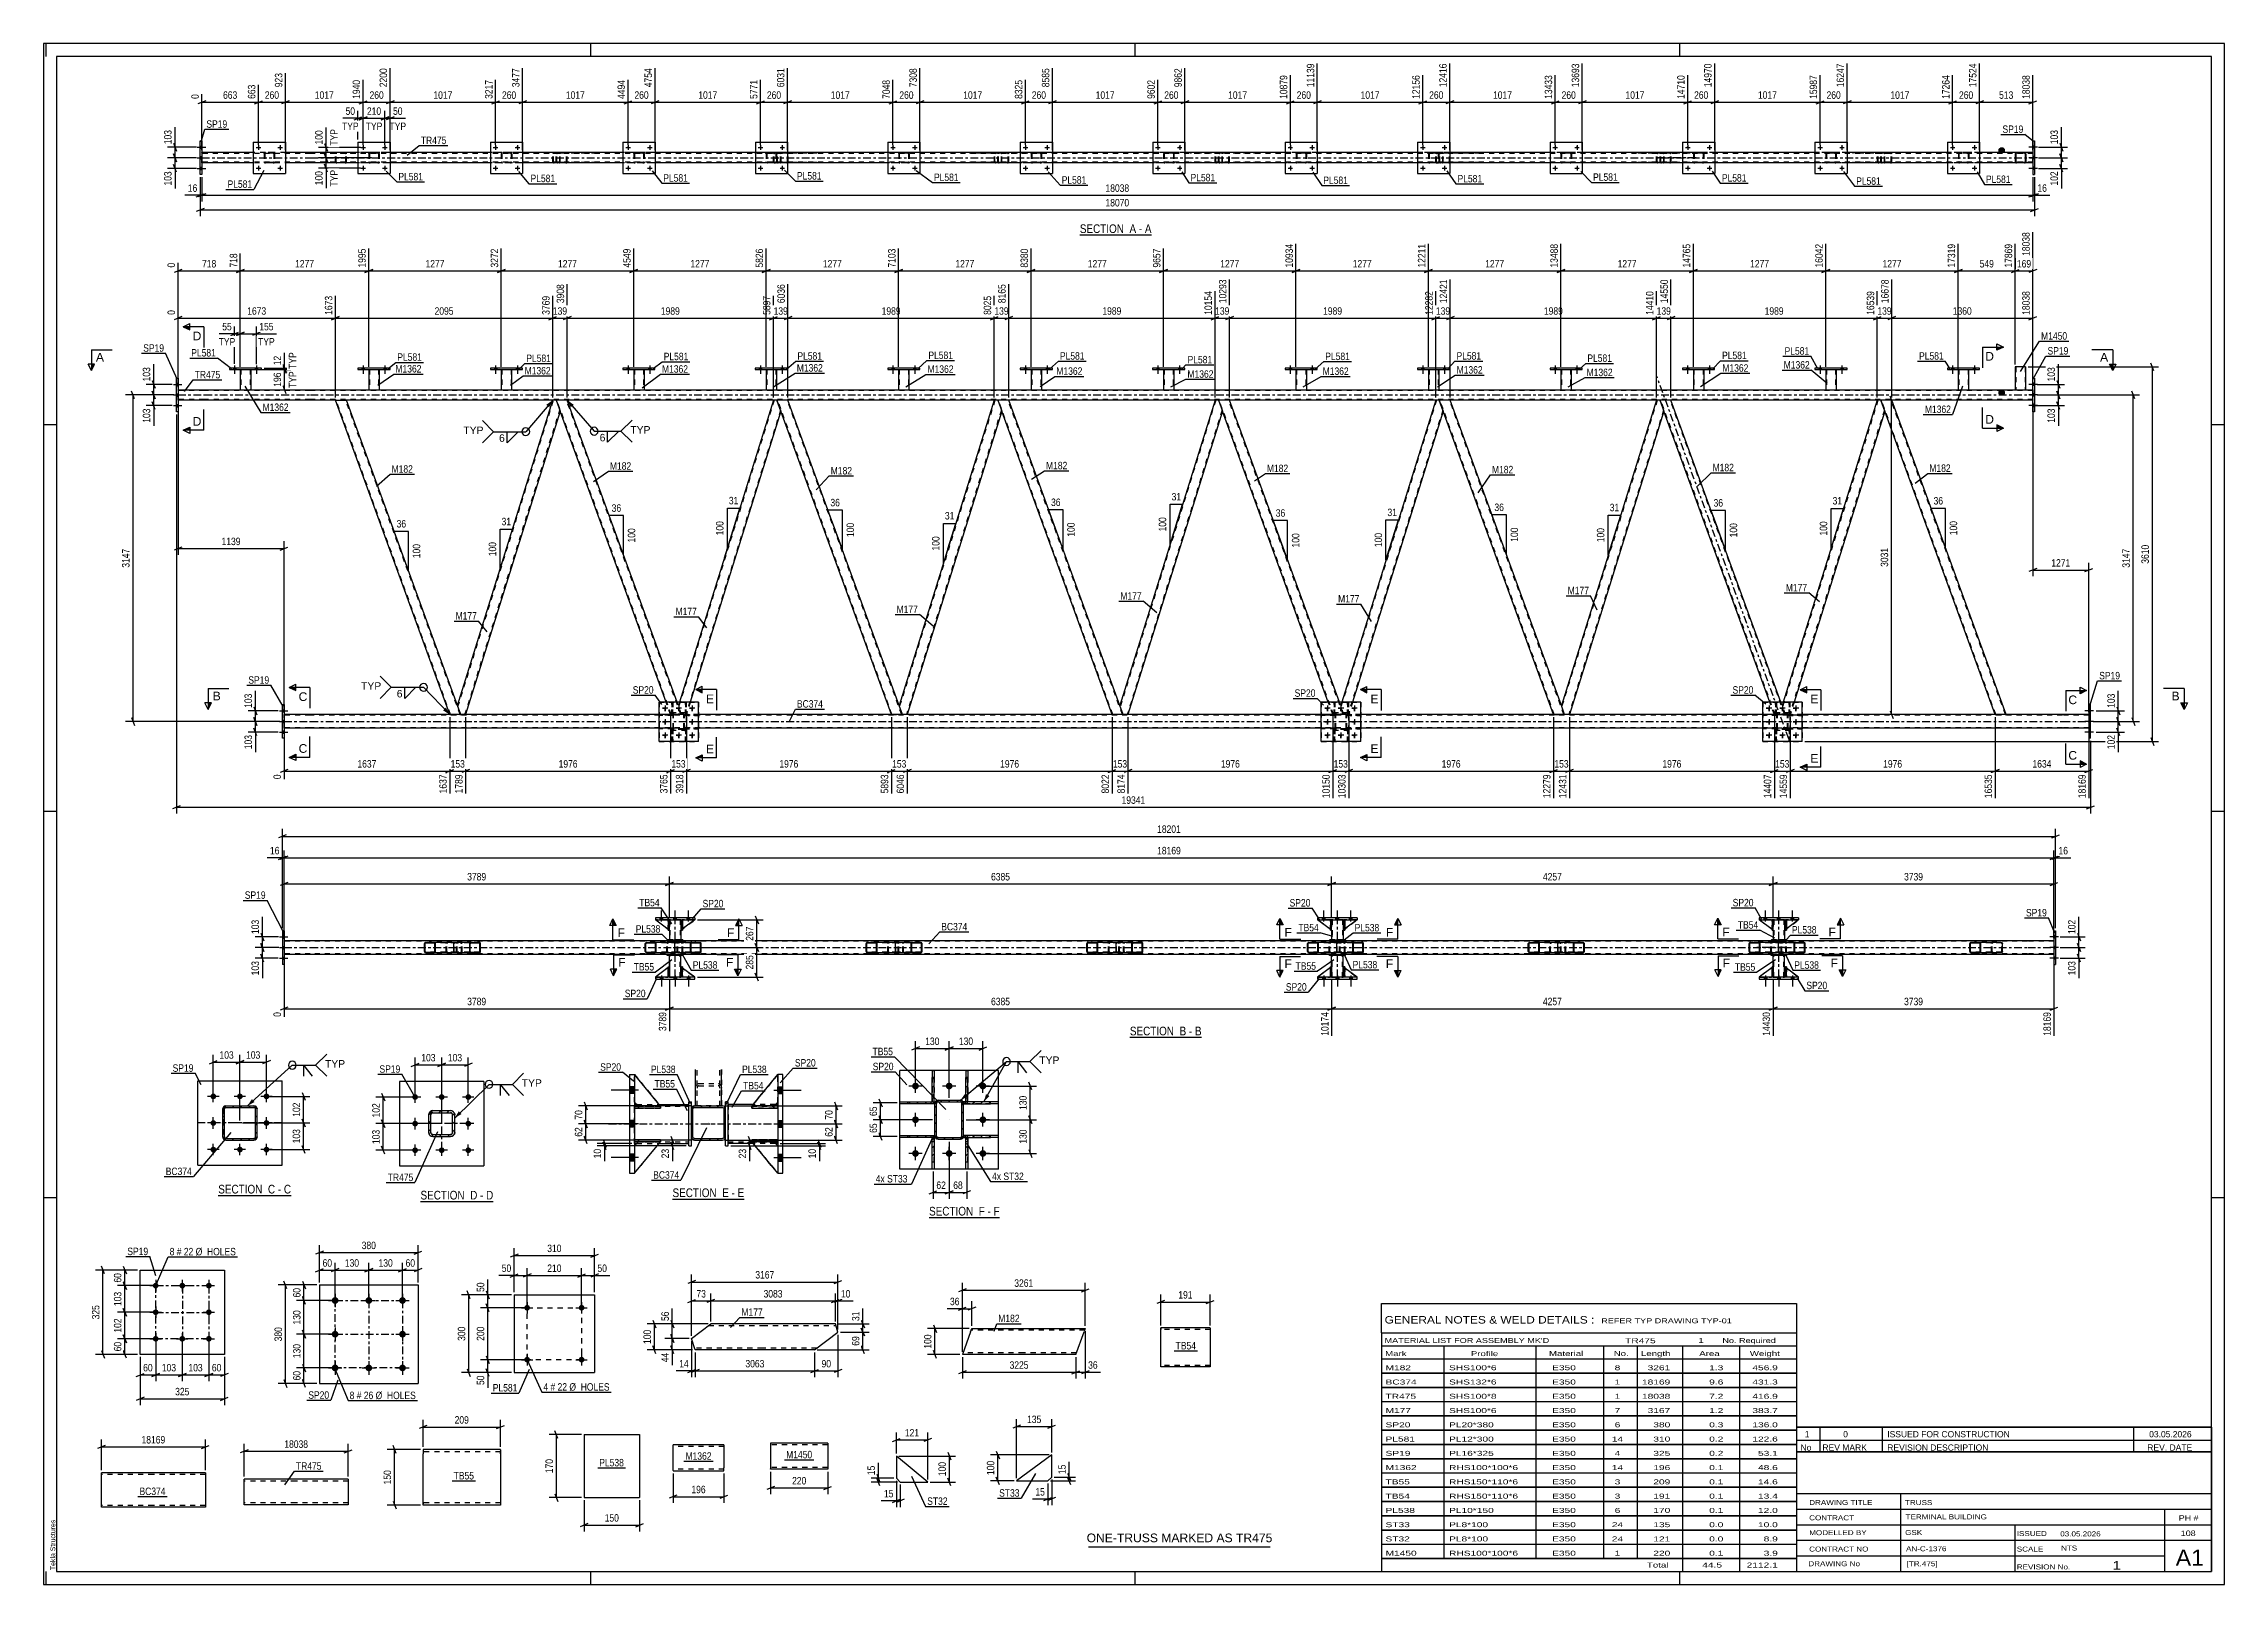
# Paper-space layout 'Layout1' of a CAD drawing. Header units: millimetres. Extents: x 0 to 841, y 0 to 594.
# The model-space entities are those that its viewports show. They can reach past a viewport. Long polylines and large blocks are cut down to what shows.
import ezdxf

# ---------------------------------------------------------------- set-up
doc = ezdxf.new("R2010")
doc.units = ezdxf.units.MM
doc.linetypes.add('DXK_LINE_DOT2', pattern=[3.9198, 1.9599, -1.9599])
doc.linetypes.add('DXK_LINE_DOT3', pattern=[5.9187, 2.979, -0.9799, 0.9799, -0.9799])
doc.layers.add('Viewport layer', color=7, linetype='Continuous', plot=False)
doc.styles.add('Arial', font='ARIAL.TTF', dxfattribs={"height": 0.2})
doc.styles.add('Arial Narrow', font='ARIALN.TTF', dxfattribs={"height": 0.2})

# ---------------------------------------------------------------- blocks, each defined once
blk = doc.blocks.new('Unknown-814735532-18 - 6931')
at = {"color": 6, "linetype": 'Continuous'}
blk.add_line((145.34, 147.63), (173.41, 147.63), dxfattribs=at)
at = {"color": 0, "linetype": 'Continuous'}
blk.add_wipeout([(163.45, 148.38), (163.45, 151.88), (145.34, 151.88), (145.34, 148.38)], dxfattribs=at)
blk.add_wipeout([(167.26, 148.38), (167.26, 151.88), (164.5, 151.88), (164.5, 148.38)], dxfattribs=at)
at = {"color": 7, "linetype": 'Continuous', "style": 'Arial Narrow'}
blk.add_text('SECTION ', height=3.34, dxfattribs=at).set_placement((145.34, 148.38))
at = {"color": 0, "linetype": 'Continuous'}
blk.add_wipeout([(169.59, 148.38), (169.59, 151.88), (168.31, 151.88), (168.31, 148.38)], dxfattribs=at)
blk.add_wipeout([(173.41, 148.38), (173.41, 151.88), (170.64, 151.88), (170.64, 148.38)], dxfattribs=at)
at = {"color": 7, "linetype": 'Continuous', "style": 'Arial Narrow'}
for s, p in [('D', (164.5, 148.38)), ('D', (170.64, 148.38)), ('-', (168.31, 148.38))]:
    blk.add_text(s, height=3.34, dxfattribs=at).set_placement(p)
blk = doc.blocks.new('Unknown-814735532-1133')
at = {"color": 5, "linetype": 'Continuous'}
for p, q in [((841, 594), (0, 594)), ((0, 594), (0, 0)), ((1, 589), (1, 594)), ((836, 589), (5, 589)), ((5, 589), (5, 5)), ((211, 589), (211, 594)), ((421, 589), (421, 594)), ((631, 589), (631, 594)), ((836, 5), (836, 589)), ((841, 0), (841, 594)), ((5, 447), (0, 447)), ((841, 447), (836, 447)), ((5, 298), (0, 298)), ((841, 298), (836, 298)), ((5, 149), (0, 149)), ((841, 149), (836, 149)), ((0, 0), (841, 0)), ((1, 0), (1, 5)), ((5, 5), (836, 5)), ((211, 0), (211, 5)), ((421, 0), (421, 5)), ((631, 0), (631, 5))]:
    blk.add_line(p, q, dxfattribs=at)
at = {"color": 174, "linetype": 'Continuous', "style": 'Arial'}
blk.add_text('Tekla Structures', height=1.9102, rotation=90, dxfattribs=at).set_placement((4.5, 5.5))
blk = doc.blocks.new('Unknown-814735532-13289')
at = {"color": 7, "linetype": 'Continuous'}
for p, q in [((676, 51.05), (676, 5)), ((676, 51.05), (836, 51.05)), ((836, 51), (836, 5)), ((676, 35), (836, 35)), ((716.14, 35), (716.14, 5)), ((676, 29), (836, 29)), ((818, 5.05), (818, 29.05)), ((676, 23), (836, 23)), ((676, 17), (836, 17)), ((760.14, 23), (760.14, 5)), ((676, 11), (818, 11)), ((676, 5), (836, 5))]:
    blk.add_line(p, q, dxfattribs=at)
at = {"color": 7, "style": 'Arial Narrow'}
for s, height, width, p in [('CONTRACT', 1.909, 1.425378, (680.88, 24.71)), ('DRAWING TITLE', 1.9089, 1.425378, (680.88, 30.61)), ('TRUSS', 1.909, 1.425378, (717.81, 30.59)), ('TERMINAL BUILDING', 1.9089, 1.425378, (718.06, 25.07)), ('MODELLED BY', 1.9089, 1.425378, (680.88, 18.98)), ('GSK', 1.909, 1.425378, (717.88, 19.04)), ('ISSUED', 1.909, 1.425378, (760.94, 18.64)), ('03.05.2026', 1.909, 1.425378, (777.69, 18.52)), ('DRAWING No', 1.909, 1.425378, (680.56, 7)), ('CONTRACT NO', 1.9089, 1.425378, (680.88, 12.66)), ('AN-C-1376', 1.909, 1.425378, (718.23, 12.78)), ('[TR.475]', 1.909, 1.425378, (718.46, 6.99)), ('SCALE', 1.909, 1.425378, (760.94, 12.65)), ('1', 3.34, 1.5, (797.91, 5.68)), ('A1', 6.204, 1.25, (822.24, 7.2)), ('REVISION No.', 1.9089, 1.425378, (760.94, 5.77))]:
    blk.add_text(s, height=height, dxfattribs=dict(at, width=width)).set_placement(p)
at = {"color": 7, "linetype": 'Continuous', "style": 'Arial Narrow'}
for s, height, width, p in [('PH #', 2.1, 1.42538, (823.4, 24.55)), ('108', 2.1, 1.42538, (824.19, 18.65)), ('NTS', 1.909, 1.425378, (778, 13.05))]:
    blk.add_text(s, height=height, dxfattribs=dict(at, width=width)).set_placement(p)
blk = doc.blocks.new('Unknown-814735532-13290')
at = {"color": 7, "linetype": 'Continuous'}
for p, q in [((516, 108.25), (676, 108.25)), ((516, 97), (516, 108.25)), ((676, 108.25), (676, 97)), ((516, 97), (676, 97)), ((516, 97), (516, 92)), ((676, 97), (676, 92)), ((516, 92), (676, 92)), ((516, 92), (516, 87)), ((516, 87), (676, 87)), ((516, 86.95), (516, 81.55)), ((516, 86.95), (676, 86.95)), ((540, 92), (540, 87)), ((540, 87), (540, 81.5)), ((575.5, 92), (575.5, 87)), ((575.5, 87), (575.5, 81.5)), ((601.5, 92), (601.5, 87)), ((601.5, 87), (601.5, 81.5)), ((614.5, 92), (614.5, 87)), ((614.5, 87), (614.5, 81.5)), ((632, 92), (632, 87)), ((632, 87), (632, 81.5)), ((654, 92), (654, 87)), ((654, 87), (654, 81.5)), ((676, 92), (676, 87)), ((676, 86.95), (676, 81.55)), ((516, 81.55), (676, 81.55)), ((516, 81.45), (516, 76.05)), ((516, 81.45), (676, 81.45)), ((516, 76.05), (676, 76.05)), ((516, 75.95), (516, 70.55)), ((516, 75.95), (676, 75.95)), ((540, 81.5), (540, 76)), ((540, 76), (540, 70.5)), ((575.5, 81.5), (575.5, 76)), ((575.5, 76), (575.5, 70.5)), ((601.5, 81.5), (601.5, 76)), ((601.5, 76), (601.5, 70.5)), ((614.5, 81.5), (614.5, 76)), ((614.5, 76), (614.5, 70.5)), ((632, 81.5), (632, 76)), ((632, 76), (632, 70.5)), ((654, 81.5), (654, 76)), ((654, 76), (654, 70.5)), ((676, 81.45), (676, 76.05)), ((676, 75.95), (676, 70.55)), ((516, 70.55), (676, 70.55)), ((516, 70.45), (516, 65.05)), ((516, 70.45), (676, 70.45)), ((540, 70.5), (540, 65)), ((575.5, 70.5), (575.5, 65)), ((601.5, 70.5), (601.5, 65)), ((614.5, 70.5), (614.5, 65)), ((632, 70.5), (632, 65)), ((654, 70.5), (654, 65)), ((676, 70.45), (676, 65.05)), ((516, 65.05), (676, 65.05)), ((516, 64.95), (516, 59.55)), ((516, 64.95), (676, 64.95)), ((516, 59.55), (676, 59.55)), ((516, 59.45), (516, 54.05)), ((516, 59.45), (676, 59.45)), ((540, 65), (540, 59.5)), ((540, 59.5), (540, 54)), ((575.5, 65), (575.5, 59.5)), ((575.5, 59.5), (575.5, 54)), ((601.5, 65), (601.5, 59.5)), ((601.5, 59.5), (601.5, 54)), ((614.5, 65), (614.5, 59.5)), ((614.5, 59.5), (614.5, 54)), ((632, 65), (632, 59.5)), ((632, 59.5), (632, 54)), ((654, 65), (654, 59.5)), ((654, 59.5), (654, 54)), ((676, 64.95), (676, 59.55)), ((676, 59.45), (676, 54.05)), ((516, 54.05), (676, 54.05)), ((516, 53.95), (516, 48.55)), ((516, 53.95), (676, 53.95)), ((540, 54), (540, 48.5)), ((575.5, 54), (575.5, 48.5)), ((601.5, 54), (601.5, 48.5)), ((614.5, 54), (614.5, 48.5)), ((632, 54), (632, 48.5)), ((654, 54), (654, 48.5)), ((676, 53.95), (676, 48.55)), ((516, 48.55), (676, 48.55)), ((516, 48.45), (516, 43.05)), ((516, 48.45), (676, 48.45)), ((516, 43.05), (676, 43.05)), ((516, 42.95), (516, 37.55)), ((516, 42.95), (676, 42.95)), ((540, 48.5), (540, 43)), ((540, 43), (540, 37.5)), ((575.5, 48.5), (575.5, 43)), ((575.5, 43), (575.5, 37.5)), ((601.5, 48.5), (601.5, 43)), ((601.5, 43), (601.5, 37.5)), ((614.5, 48.5), (614.5, 43)), ((614.5, 43), (614.5, 37.5)), ((632, 48.5), (632, 43)), ((632, 43), (632, 37.5)), ((654, 48.5), (654, 43)), ((654, 43), (654, 37.5)), ((676, 48.45), (676, 43.05)), ((676, 42.95), (676, 37.55)), ((516, 37.55), (676, 37.55)), ((516, 37.45), (516, 32.05)), ((516, 37.45), (676, 37.45)), ((540, 37.5), (540, 32)), ((575.5, 37.5), (575.5, 32)), ((601.5, 37.5), (601.5, 32)), ((614.5, 37.5), (614.5, 32)), ((632, 37.5), (632, 32)), ((654, 37.5), (654, 32)), ((676, 37.45), (676, 32.05)), ((516, 32.05), (676, 32.05)), ((516, 31.95), (516, 26.55)), ((516, 31.95), (676, 31.95)), ((516, 26.55), (676, 26.55)), ((516, 26.45), (516, 21.05)), ((516, 26.45), (676, 26.45)), ((540, 32), (540, 26.5)), ((540, 26.5), (540, 21)), ((575.5, 32), (575.5, 26.5)), ((575.5, 26.5), (575.5, 21)), ((601.5, 32), (601.5, 26.5)), ((601.5, 26.5), (601.5, 21)), ((614.5, 32), (614.5, 26.5)), ((614.5, 26.5), (614.5, 21)), ((632, 32), (632, 26.5)), ((632, 26.5), (632, 21)), ((654, 32), (654, 26.5)), ((654, 26.5), (654, 21)), ((676, 31.95), (676, 26.55)), ((676, 26.45), (676, 21.05)), ((516, 21.05), (676, 21.05)), ((516, 20.95), (516, 15.55)), ((516, 20.95), (676, 20.95)), ((540, 21), (540, 15.5)), ((575.5, 21), (575.5, 15.5)), ((601.5, 21), (601.5, 15.5)), ((614.5, 21), (614.5, 15.5)), ((632, 21), (632, 15.5)), ((654, 21), (654, 15.5)), ((676, 20.95), (676, 15.55)), ((516, 15.55), (676, 15.55)), ((516, 15.45), (516, 10.05)), ((516, 15.45), (676, 15.45)), ((516, 10.05), (676, 10.05)), ((516, 10), (676, 10)), ((516, 10), (516, 5)), ((540, 15.5), (540, 10)), ((575.5, 15.5), (575.5, 10)), ((601.5, 15.5), (601.5, 10)), ((614.5, 15.5), (614.5, 10)), ((632, 15.5), (632, 10)), ((632, 10), (632, 5)), ((654, 15.5), (654, 10)), ((654, 10), (654, 5)), ((676, 15.45), (676, 10.05)), ((676, 10), (676, 5)), ((516, 5), (676, 5))]:
    blk.add_line(p, q, dxfattribs=at)
at = {"color": 7, "style": 'Arial Narrow'}
for s, height, width, p in [('GENERAL NOTES & WELD DETAILS :', 2.8633, 1.4, (517.15, 100.56)), ('REFER TYP DRAWING TYP-01', 1.9089, 1.6, (600.7, 100.66)), ("MATERIAL LIST FOR ASSEMBLY MK'D", 1.9089, 1.6, (517.15, 93.06)), ('TR475', 1.909, 1.794707, (609.9, 92.97)), ('1', 1.91, 1.794707, (638.08, 93.06)), ('No. Required', 1.9089, 1.6, (647.41, 93.06)), ('Mark', 1.909, 1.7, (517.34, 88)), ('Profile', 1.909, 1.7, (550.41, 88)), ('Material', 1.909, 1.7, (580.54, 88.06)), ('No.', 1.909, 1.7, (605.5, 88.06)), ('Length', 1.909, 1.7, (616, 88.06)), ('Area', 1.909, 1.7, (638.5, 88.06)), ('Weight', 1.909, 1.7, (658, 88.06))]:
    blk.add_text(s, height=height, dxfattribs=dict(at, width=width)).set_placement(p)
at = {"color": 7, "linetype": 'Continuous', "style": 'Arial Narrow'}
for s, height, width, p in [('M182', 1.909, 1.794707, (517.5, 82.56)), ('SHS100*6', 1.909, 1.794707, (542, 82.56)), ('E350', 1.909, 1.794707, (581.74, 82.56)), ('8', 1.91, 1.794707, (605.86, 82.56)), ('3261', 1.909, 1.794707, (618.58, 82.56)), ('1.3', 1.909, 1.794707, (642.32, 82.56)), ('456.9', 1.909, 1.794707, (658.96, 82.56)), ('BC374', 1.909, 1.794707, (517.5, 77.06)), ('SHS132*6', 1.909, 1.794707, (542, 77.06)), ('E350', 1.909, 1.794707, (581.74, 77.06)), ('1', 1.91, 1.794707, (605.86, 77.06)), ('18169', 1.909, 1.794707, (616.4, 77.06)), ('9.6', 1.909, 1.794707, (642.32, 77.06)), ('431.3', 1.909, 1.794707, (658.96, 77.06)), ('TR475', 1.909, 1.794707, (517.5, 71.56)), ('M177', 1.909, 1.794707, (517.5, 66.06)), ('SHS100*8', 1.909, 1.794707, (542, 71.56)), ('SHS100*6', 1.909, 1.794707, (542, 66.06)), ('E350', 1.909, 1.794707, (581.74, 71.56)), ('E350', 1.909, 1.794707, (581.74, 66.06)), ('7', 1.91, 1.794707, (605.86, 66.06)), ('1', 1.91, 1.794707, (605.86, 71.56)), ('18038', 1.909, 1.794707, (616.4, 71.56)), ('3167', 1.909, 1.794707, (618.58, 66.06)), ('7.2', 1.909, 1.794707, (642.32, 71.56)), ('1.2', 1.909, 1.794707, (642.32, 66.06)), ('416.9', 1.909, 1.794707, (658.96, 71.56)), ('383.7', 1.909, 1.794707, (658.96, 66.06)), ('SP20', 1.909, 1.794707, (517.5, 60.56)), ('PL20*380', 1.909, 1.794707, (542, 60.56)), ('E350', 1.909, 1.794707, (581.74, 60.56)), ('6', 1.91, 1.794707, (605.86, 60.56)), ('380', 1.909, 1.794707, (620.77, 60.56)), ('0.3', 1.909, 1.794707, (642.32, 60.56)), ('136.0', 1.909, 1.794707, (658.96, 60.56)), ('SP19', 1.909, 1.794707, (517.5, 49.56)), ('PL581', 1.909, 1.794707, (517.5, 55.06)), ('PL12*300', 1.909, 1.794707, (542, 55.06)), ('PL16*325', 1.909, 1.794707, (542, 49.56)), ('E350', 1.909, 1.794707, (581.74, 55.06)), ('E350', 1.909, 1.794707, (581.74, 49.56)), ('14', 1.909, 1.794707, (604.76, 55.06)), ('4', 1.91, 1.794707, (605.86, 49.56)), ('310', 1.909, 1.794707, (620.77, 55.06)), ('325', 1.909, 1.794707, (620.77, 49.56)), ('0.2', 1.909, 1.794707, (642.32, 55.06)), ('0.2', 1.909, 1.794707, (642.32, 49.56)), ('122.6', 1.909, 1.794707, (658.96, 55.06)), ('53.1', 1.909, 1.794707, (661.14, 49.56)), ('M1362', 1.909, 1.794707, (517.5, 44.06)), ('RHS100*100*6', 1.9089, 1.794707, (542, 44.06)), ('E350', 1.909, 1.794707, (581.74, 44.06)), ('14', 1.909, 1.794707, (604.76, 44.06)), ('196', 1.909, 1.794707, (620.77, 44.06)), ('0.1', 1.909, 1.794707, (642.32, 44.06)), ('48.6', 1.909, 1.794707, (661.14, 44.06)), ('TB55', 1.909, 1.794707, (517.5, 38.56)), ('TB54', 1.909, 1.794707, (517.5, 33.06)), ('RHS150*110*6', 1.9089, 1.794707, (542, 38.56)), ('RHS150*110*6', 1.9089, 1.794707, (542, 33.06)), ('E350', 1.909, 1.794707, (581.74, 38.56)), ('E350', 1.909, 1.794707, (581.74, 33.06)), ('3', 1.91, 1.794707, (605.86, 38.56)), ('3', 1.91, 1.794707, (605.86, 33.06)), ('209', 1.909, 1.794707, (620.77, 38.56)), ('191', 1.909, 1.794707, (620.77, 33.06)), ('0.1', 1.909, 1.794707, (642.32, 38.56)), ('0.1', 1.909, 1.794707, (642.32, 33.06)), ('14.6', 1.909, 1.794707, (661.14, 38.56)), ('13.4', 1.909, 1.794707, (661.14, 33.06)), ('PL538', 1.909, 1.794707, (517.5, 27.56)), ('PL10*150', 1.909, 1.794707, (542, 27.56)), ('E350', 1.909, 1.794707, (581.74, 27.56)), ('6', 1.91, 1.794707, (605.86, 27.56)), ('170', 1.909, 1.794707, (620.77, 27.56)), ('0.1', 1.909, 1.794707, (642.32, 27.56)), ('12.0', 1.909, 1.794707, (661.14, 27.56)), ('ST33', 1.909, 1.794707, (517.5, 22.06)), ('ST32', 1.909, 1.794707, (517.5, 16.56)), ('PL8*100', 1.909, 1.794707, (542, 22.06)), ('PL8*100', 1.909, 1.794707, (542, 16.56)), ('E350', 1.909, 1.794707, (581.74, 22.06)), ('E350', 1.909, 1.794707, (581.74, 16.56)), ('24', 1.909, 1.794707, (604.76, 22.06)), ('24', 1.909, 1.794707, (604.76, 16.56)), ('135', 1.909, 1.794707, (620.77, 22.06)), ('121', 1.909, 1.794707, (620.77, 16.56)), ('0.0', 1.909, 1.794707, (642.32, 22.06)), ('0.0', 1.909, 1.794707, (642.32, 16.56)), ('10.0', 1.909, 1.794707, (661.14, 22.06)), ('8.9', 1.909, 1.794707, (663.33, 16.56)), ('M1450', 1.909, 1.794707, (517.5, 11.06)), ('RHS100*100*6', 1.9089, 1.794707, (542, 11.06)), ('E350', 1.909, 1.794707, (581.74, 11.06)), ('1', 1.91, 1.794707, (605.86, 11.06)), ('Total', 1.909, 1.7, (618.33, 6.5)), ('220', 1.909, 1.794707, (620.77, 11.06)), ('0.1', 1.909, 1.794707, (642.32, 11.06)), ('2112.1', 1.909, 1.794707, (656.77, 6.5)), ('3.9', 1.909, 1.794707, (663.33, 11.06)), ('44.5', 1.909, 1.794707, (639.64, 6.5))]:
    blk.add_text(s, height=height, dxfattribs=dict(at, width=width)).set_placement(p)
blk = doc.blocks.new('Unknown-814735532-13291')
at = {"color": 7, "linetype": 'Continuous'}
blk.add_line((403, 14.5), (473, 14.5), dxfattribs=at)
at = {"color": 7, "style": 'Arial'}
blk.add_text('ONE-TRUSS MARKED AS TR475', height=3.3428, dxfattribs=at).set_placement((402.24, 16.25))
blk = doc.blocks.new('Unknown-814735532-13292')
at = {"color": 7, "linetype": 'Continuous'}
for p, q in [((676, 60.55), (836, 60.55)), ((836, 60.55), (676, 60.55)), ((676, 60.55), (676, 55.55)), ((685, 60.55), (685, 55.55)), ((709, 60.55), (709, 55.55)), ((806, 60.55), (806, 55.55)), ((836, 60.55), (836, 55.55)), ((676, 55.55), (836, 55.55)), ((676, 55.55), (676, 51.05)), ((676, 55.55), (836, 55.55)), ((836, 51.05), (676, 51.05)), ((685, 55.55), (685, 51.05)), ((709, 55.55), (709, 51.05)), ((806, 55.55), (806, 51.05)), ((836, 55.55), (836, 51.05))]:
    blk.add_line(p, q, dxfattribs=at)
at = {"color": 7, "linetype": 'Continuous', "style": 'Arial Narrow'}
for s, height, width, p in [('1', 2.39, 1.196471, (679.16, 56.7)), ('0', 2.39, 1.196471, (694, 56.7)), ('ISSUED FOR CONSTRUCTION', 2.3861, 1.196471, (711, 56.7)), ('03.05.2026', 2.386, 1.196471, (812, 56.7)), ('No', 2.386, 1.2, (677.54, 51.55)), ('REV MARK', 2.386, 1.2, (686, 51.55)), ('REVISION DESCRIPTION', 2.3861, 1.2, (711, 51.55)), ('REV. DATE', 2.386, 1.2, (811.28, 51.55))]:
    blk.add_text(s, height=height, dxfattribs=dict(at, width=width)).set_placement(p)
blk = doc.blocks.new('Unknown-814735532-11 - 5134')
at = {"color": 6, "linetype": 'Continuous'}
blk.add_line((399.61, 520.24), (427.26, 520.24), dxfattribs=at)
at = {"color": 0, "linetype": 'Continuous'}
blk.add_wipeout([(417.72, 520.99), (417.72, 524.49), (399.61, 524.49), (399.61, 520.99)], dxfattribs=at)
blk.add_wipeout([(421.33, 520.99), (421.33, 524.49), (418.77, 524.49), (418.77, 520.99)], dxfattribs=at)
at = {"color": 7, "linetype": 'Continuous', "style": 'Arial Narrow'}
blk.add_text('SECTION ', height=3.34, dxfattribs=at).set_placement((399.61, 520.99))
at = {"color": 0, "linetype": 'Continuous'}
blk.add_wipeout([(423.65, 520.99), (423.65, 524.49), (422.38, 524.49), (422.38, 520.99)], dxfattribs=at)
blk.add_wipeout([(427.26, 520.99), (427.26, 524.49), (424.7, 524.49), (424.7, 520.99)], dxfattribs=at)
at = {"color": 7, "linetype": 'Continuous', "style": 'Arial Narrow'}
for s, p in [('A', (418.77, 520.99)), ('-', (422.38, 520.99)), ('A', (424.7, 520.99))]:
    blk.add_text(s, height=3.34, dxfattribs=at).set_placement(p)
blk = doc.blocks.new('Unknown-814735532-12 - 2738')
at = {"color": 6, "linetype": 'Continuous'}
blk.add_line((418.91, 210.91), (446.56, 210.91), dxfattribs=at)
at = {"color": 0, "linetype": 'Continuous'}
blk.add_wipeout([(437.02, 211.66), (437.02, 215.16), (418.91, 215.16), (418.91, 211.66)], dxfattribs=at)
blk.add_wipeout([(440.62, 211.66), (440.62, 215.16), (438.07, 215.16), (438.07, 211.66)], dxfattribs=at)
at = {"color": 7, "linetype": 'Continuous', "style": 'Arial Narrow'}
blk.add_text('SECTION ', height=3.34, dxfattribs=at).set_placement((418.91, 211.66))
at = {"color": 0, "linetype": 'Continuous'}
blk.add_wipeout([(442.95, 211.66), (442.95, 215.16), (441.67, 215.16), (441.67, 211.66)], dxfattribs=at)
blk.add_wipeout([(446.56, 211.66), (446.56, 215.16), (444, 215.16), (444, 211.66)], dxfattribs=at)
at = {"color": 7, "linetype": 'Continuous', "style": 'Arial Narrow'}
for s, p in [('B', (438.07, 211.66)), ('-', (441.67, 211.66)), ('B', (444, 211.66))]:
    blk.add_text(s, height=3.34, dxfattribs=at).set_placement(p)
blk = doc.blocks.new('Unknown-814735532-13 - 1678')
at = {"color": 6, "linetype": 'Continuous'}
blk.add_line((67.35, 149.95), (95.42, 149.95), dxfattribs=at)
at = {"color": 0, "linetype": 'Continuous'}
blk.add_wipeout([(85.46, 150.7), (85.46, 154.2), (67.35, 154.2), (67.35, 150.7)], dxfattribs=at)
blk.add_wipeout([(89.28, 150.7), (89.28, 154.2), (86.51, 154.2), (86.51, 150.7)], dxfattribs=at)
at = {"color": 7, "linetype": 'Continuous', "style": 'Arial Narrow'}
blk.add_text('SECTION ', height=3.34, dxfattribs=at).set_placement((67.35, 150.7))
at = {"color": 0, "linetype": 'Continuous'}
blk.add_wipeout([(91.6, 150.7), (91.6, 154.2), (90.33, 154.2), (90.33, 150.7)], dxfattribs=at)
blk.add_wipeout([(95.42, 150.7), (95.42, 154.2), (92.65, 154.2), (92.65, 150.7)], dxfattribs=at)
at = {"color": 7, "linetype": 'Continuous', "style": 'Arial Narrow'}
for s, p in [('C', (86.51, 150.7)), ('-', (90.33, 150.7)), ('C', (92.65, 150.7))]:
    blk.add_text(s, height=3.34, dxfattribs=at).set_placement(p)
blk = doc.blocks.new('Unknown-814735532-16 - 6405')
at = {"color": 6, "linetype": 'Continuous'}
blk.add_line((242.54, 148.56), (270.19, 148.56), dxfattribs=at)
at = {"color": 0, "linetype": 'Continuous'}
blk.add_wipeout([(260.65, 149.31), (260.65, 152.81), (242.54, 152.81), (242.54, 149.31)], dxfattribs=at)
blk.add_wipeout([(264.25, 149.31), (264.25, 152.81), (261.7, 152.81), (261.7, 149.31)], dxfattribs=at)
at = {"color": 7, "linetype": 'Continuous', "style": 'Arial Narrow'}
blk.add_text('SECTION ', height=3.34, dxfattribs=at).set_placement((242.54, 149.31))
at = {"color": 0, "linetype": 'Continuous'}
blk.add_wipeout([(266.58, 149.31), (266.58, 152.81), (265.3, 152.81), (265.3, 149.31)], dxfattribs=at)
blk.add_wipeout([(270.19, 149.31), (270.19, 152.81), (267.63, 152.81), (267.63, 149.31)], dxfattribs=at)
at = {"color": 7, "linetype": 'Continuous', "style": 'Arial Narrow'}
for s, p in [('E', (261.7, 149.31)), ('E', (267.63, 149.31)), ('-', (265.3, 149.31))]:
    blk.add_text(s, height=3.34, dxfattribs=at).set_placement(p)
blk = doc.blocks.new('Unknown-814735532-17 - 6020')
at = {"color": 6, "linetype": 'Continuous'}
blk.add_line((341.47, 141.45), (368.68, 141.45), dxfattribs=at)
at = {"color": 0, "linetype": 'Continuous'}
blk.add_wipeout([(359.57, 142.2), (359.57, 145.7), (341.47, 145.7), (341.47, 142.2)], dxfattribs=at)
blk.add_wipeout([(362.97, 142.2), (362.97, 145.7), (360.62, 145.7), (360.62, 142.2)], dxfattribs=at)
at = {"color": 7, "linetype": 'Continuous', "style": 'Arial Narrow'}
blk.add_text('SECTION ', height=3.34, dxfattribs=at).set_placement((341.47, 142.2))
at = {"color": 0, "linetype": 'Continuous'}
blk.add_wipeout([(365.29, 142.2), (365.29, 145.7), (364.02, 145.7), (364.02, 142.2)], dxfattribs=at)
blk.add_wipeout([(368.68, 142.2), (368.68, 145.7), (366.34, 145.7), (366.34, 142.2)], dxfattribs=at)
at = {"color": 7, "linetype": 'Continuous', "style": 'Arial Narrow'}
for s, p in [('F', (360.62, 142.2)), ('-', (364.02, 142.2)), ('F', (366.34, 142.2))]:
    blk.add_text(s, height=3.34, dxfattribs=at).set_placement(p)
blk = doc.blocks.new('Bolt-814735532-2282 - 2220')
at = {"linetype": 'Continuous'}
for points in [[(112.41, 110.74, -1), (112.41, 108.14, -1)], [(125.41, 110.74, -1), (125.41, 108.14, -1)], [(138.41, 110.74, -1), (138.41, 108.14, -1)], [(112.41, 97.74, -1), (112.41, 95.14, -1)], [(138.41, 97.74, -1), (138.41, 95.14, -1)], [(112.41, 84.74, -1), (112.41, 82.14, -1)], [(125.41, 84.74, -1), (125.41, 82.14, -1)], [(138.41, 84.74, -1), (138.41, 82.14, -1)]]:
    blk.add_hatch(color=1, dxfattribs=at).paths.add_polyline_path(points)
at = {"color": 1, "linetype": 'Continuous'}
for p, q in [((109.81, 109.44), (115.01, 109.44)), ((112.41, 112.04), (112.41, 106.84)), ((122.81, 109.44), (128.01, 109.44)), ((125.41, 112.04), (125.41, 106.84)), ((135.81, 109.44), (141.01, 109.44)), ((138.41, 112.04), (138.41, 106.84)), ((109.81, 96.44), (115.01, 96.44)), ((112.41, 99.04), (112.41, 93.84)), ((135.81, 96.44), (141.01, 96.44)), ((138.41, 99.04), (138.41, 93.84)), ((112.41, 86.04), (112.41, 80.84)), ((125.41, 86.04), (125.41, 80.84)), ((138.41, 86.04), (138.41, 80.84)), ((109.81, 83.44), (115.01, 83.44)), ((122.81, 83.44), (128.01, 83.44)), ((135.81, 83.44), (141.01, 83.44))]:
    blk.add_line(p, q, dxfattribs=at)
blk = doc.blocks.new('Part-814735532-2297 - 2220')
at = {"color": 2, "linetype": 'Continuous'}
for p, q in [((106.41, 115.44), (106.41, 77.44)), ((106.41, 115.44), (144.41, 115.44)), ((144.41, 115.44), (144.41, 77.44)), ((106.41, 77.44), (144.41, 77.44))]:
    blk.add_line(p, q, dxfattribs=at)
blk = doc.blocks.new('Part-814735532-6944 - 6931')
at = {"color": 2, "linetype": 'Continuous'}
for p, q in [((169.77, 193.88), (137.27, 193.88)), ((137.27, 193.88), (137.27, 161.38)), ((169.77, 193.88), (169.77, 161.38)), ((137.27, 161.38), (169.77, 161.38))]:
    blk.add_line(p, q, dxfattribs=at)
blk = doc.blocks.new('Bolt-814735532-7050 - 6931')
at = {"linetype": 'Continuous'}
for points in [[(143.27, 186.78, -1), (143.27, 188.98, -1)], [(153.52, 186.78, -1), (153.52, 188.98, -1)], [(163.77, 186.78, -1), (163.77, 188.98, -1)], [(143.27, 176.53, -1), (143.27, 178.73, -1)], [(163.77, 176.53, -1), (163.77, 178.73, -1)], [(143.27, 166.28, -1), (143.27, 168.48, -1)], [(153.52, 166.28, -1), (153.52, 168.48, -1)], [(163.77, 166.28, -1), (163.77, 168.48, -1)]]:
    blk.add_hatch(color=1, dxfattribs=at).paths.add_polyline_path(points)
at = {"color": 1, "linetype": 'Continuous'}
for p, q in [((145.47, 187.88), (141.07, 187.88)), ((143.27, 185.68), (143.27, 190.08)), ((155.72, 187.88), (151.32, 187.88)), ((153.52, 185.68), (153.52, 190.08)), ((165.97, 187.88), (161.57, 187.88)), ((163.77, 185.68), (163.77, 190.08)), ((145.47, 177.63), (141.07, 177.63)), ((143.27, 175.43), (143.27, 179.83)), ((165.97, 177.63), (161.57, 177.63)), ((163.77, 175.43), (163.77, 179.83)), ((143.27, 165.18), (143.27, 169.58)), ((153.52, 165.18), (153.52, 169.58)), ((163.77, 165.18), (163.77, 169.58)), ((145.47, 167.38), (141.07, 167.38)), ((155.72, 167.38), (151.32, 167.38)), ((165.97, 167.38), (161.57, 167.38))]:
    blk.add_line(p, q, dxfattribs=at)
blk = doc.blocks.new('Part-814735532-7078 - 6931')
at = {"linetype": 'Continuous'}
h = blk.add_hatch(dxfattribs=at)
h.set_pattern_fill('', scale=0.7, style=0, pattern_type=0)
h.set_pattern_definition([(45, (150.1204, 182.627), (-1.57154, 1.57154), [])])
h.paths.add_polyline_path([(156.92, 182.63), (150.12, 182.63), (149.51, 182.51), (148.99, 182.16), (148.64, 181.64), (148.52, 181.03), (148.52, 174.23), (148.64, 173.61), (148.99, 173.1), (149.51, 172.75), (150.12, 172.63), (156.92, 172.63), (157.53, 172.75), (158.05, 173.1), (158.4, 173.61), (158.52, 174.23), (158.52, 181.03), (158.4, 181.64), (158.05, 182.16), (157.53, 182.51)])
h.paths.add_polyline_path([(157.66, 181.33), (157.72, 181.03), (157.72, 174.23), (157.66, 173.92), (157.49, 173.66), (157.23, 173.49), (156.92, 173.43), (150.12, 173.43), (149.81, 173.49), (149.55, 173.66), (149.38, 173.92), (149.32, 174.23), (149.32, 181.03), (149.38, 181.33), (149.55, 181.59), (149.81, 181.77), (150.12, 181.83), (156.92, 181.83), (157.23, 181.77), (157.49, 181.59)])
at = {"color": 7, "linetype": 'DXK_LINE_DOT3'}
for p, q in [((153.52, 167.63), (153.52, 187.63)), ((163.52, 177.63), (143.52, 177.63))]:
    blk.add_line(p, q, dxfattribs=at)
at = {"color": 7, "linetype": 'DXK_LINE_DOT2'}
for p, q in [((148.52, 181.03), (148.64, 181.64)), ((148.52, 174.23), (148.52, 181.03)), ((149.38, 181.33), (149.32, 181.03)), ((149.32, 174.23), (149.32, 181.03)), ((149.51, 182.51), (150.12, 182.63)), ((150.12, 181.83), (149.81, 181.77)), ((150.12, 182.63), (156.92, 182.63)), ((150.12, 181.83), (156.92, 181.83)), ((156.92, 182.63), (157.53, 182.51)), ((157.23, 181.77), (156.92, 181.83)), ((157.72, 181.03), (157.66, 181.33)), ((157.72, 174.23), (157.72, 181.03)), ((158.4, 181.64), (158.52, 181.03)), ((158.52, 174.23), (158.52, 181.03)), ((148.64, 173.61), (148.52, 174.23)), ((149.32, 174.23), (149.38, 173.92)), ((150.12, 172.63), (149.51, 172.75)), ((149.81, 173.49), (150.12, 173.43)), ((150.12, 173.43), (156.92, 173.43)), ((150.12, 172.63), (156.92, 172.63)), ((156.92, 173.43), (157.23, 173.49)), ((157.53, 172.75), (156.92, 172.63)), ((157.66, 173.92), (157.72, 174.23)), ((158.52, 174.23), (158.4, 173.61))]:
    blk.add_line(p, q, dxfattribs=at)
at = {"color": 2, "linetype": 'Continuous'}
for p, q in [((148.64, 181.64), (148.52, 181.03)), ((148.52, 174.23), (148.52, 181.03)), ((149.32, 181.03), (149.38, 181.33)), ((149.32, 174.23), (149.32, 181.03)), ((150.12, 182.63), (149.51, 182.51)), ((149.81, 181.77), (150.12, 181.83)), ((150.12, 182.63), (156.92, 182.63)), ((150.12, 181.83), (156.92, 181.83)), ((157.53, 182.51), (156.92, 182.63)), ((156.92, 181.83), (157.23, 181.77)), ((157.66, 181.33), (157.72, 181.03)), ((157.72, 174.23), (157.72, 181.03)), ((158.52, 181.03), (158.4, 181.64)), ((158.52, 174.23), (158.52, 181.03)), ((148.52, 174.23), (148.64, 173.61)), ((149.38, 173.92), (149.32, 174.23)), ((149.51, 172.75), (150.12, 172.63)), ((150.12, 173.43), (149.81, 173.49)), ((150.12, 173.43), (156.92, 173.43)), ((150.12, 172.63), (156.92, 172.63)), ((157.23, 173.49), (156.92, 173.43)), ((156.92, 172.63), (157.53, 172.75)), ((157.72, 174.23), (157.66, 173.92)), ((158.4, 173.61), (158.52, 174.23))]:
    blk.add_line(p, q, dxfattribs=at)
at = {"color": 7, "linetype": 'DXK_LINE_DOT2'}
for centre, radius, start, end in [((150.12, 181.03), 1.6, 112.5, 157.5), ((150.12, 181.03), 0.8, 112.5, 157.5), ((156.92, 181.03), 0.8, 22.5, 67.5), ((156.92, 181.03), 1.6, 22.5, 67.5), ((150.12, 174.23), 1.6, 202.5, 247.5), ((150.12, 174.23), 0.8, 202.5, 247.5), ((156.92, 174.23), 0.8, 292.5, 337.5), ((156.92, 174.23), 1.6, 292.5, 337.5)]:
    blk.add_arc(centre, radius, start, end, dxfattribs=at)
at = {"color": 2, "linetype": 'Continuous'}
for centre, radius, start, end in [((150.12, 181.03), 1.6, 112.5, 157.5), ((150.12, 181.03), 0.8, 112.5, 157.5), ((156.92, 181.03), 0.8, 22.5, 67.5), ((156.92, 181.03), 1.6, 22.5, 67.5), ((150.12, 174.23), 1.6, 202.5, 247.5), ((150.12, 174.23), 0.8, 202.5, 247.5), ((156.92, 174.23), 0.8, 292.5, 337.5), ((156.92, 174.23), 1.6, 292.5, 337.5)]:
    blk.add_arc(centre, radius, start, end, dxfattribs=at)
blk = doc.blocks.new('Part-814735532-12647 - 12646')
at = {"color": 2, "linetype": 'Continuous'}
for p, q in [((302.38, 54.4), (280.38, 54.4)), ((280.38, 54.4), (280.38, 44.49)), ((302.38, 54.4), (302.38, 44.4)), ((280.38, 44.4), (280.38, 44.49)), ((302.38, 44.4), (280.38, 44.4))]:
    blk.add_line(p, q, dxfattribs=at)
at = {"color": 7, "linetype": 'DXK_LINE_DOT2'}
for p, q in [((302.38, 53.8), (280.38, 53.8)), ((280.38, 45), (280.38, 45.05)), ((302.38, 45), (280.38, 45)), ((302.38, 45), (302.38, 45.05))]:
    blk.add_line(p, q, dxfattribs=at)
blk = doc.blocks.new('Bolt-814735532-5143 - 5134')
at = {"linetype": 'Continuous'}
for points in [[(225.83, 545.99, -1), (224.95, 545.99, -1)], [(234.23, 545.99, -1), (233.35, 545.99, -1)]]:
    blk.add_hatch(color=1, dxfattribs=at).paths.add_polyline_path(points)
at = {"color": 1, "linetype": 'Continuous'}
for p, q in [((225.39, 546.87), (225.39, 545.11)), ((233.79, 546.87), (233.79, 545.11)), ((224.51, 545.99), (226.27, 545.99)), ((232.91, 545.99), (234.67, 545.99))]:
    blk.add_line(p, q, dxfattribs=at)
blk = doc.blocks.new('Bolt-814735532-5136 - 5134')
at = {"linetype": 'Continuous'}
for points in [[(83.29, 553.99, -1), (82.41, 553.99, -1)], [(91.69, 553.99, -1), (90.81, 553.99, -1)]]:
    blk.add_hatch(color=1, dxfattribs=at).paths.add_polyline_path(points)
at = {"color": 1, "linetype": 'Continuous'}
for p, q in [((81.97, 553.99), (83.73, 553.99)), ((82.85, 554.87), (82.85, 553.11)), ((90.37, 553.99), (92.13, 553.99)), ((91.25, 554.87), (91.25, 553.11))]:
    blk.add_line(p, q, dxfattribs=at)
blk = doc.blocks.new('Bolt-814735532-5137 - 5134')
at = {"linetype": 'Continuous'}
for points in [[(83.29, 545.99, -1), (82.41, 545.99, -1)], [(91.69, 545.99, -1), (90.81, 545.99, -1)]]:
    blk.add_hatch(color=1, dxfattribs=at).paths.add_polyline_path(points)
at = {"color": 1, "linetype": 'Continuous'}
for p, q in [((82.85, 546.87), (82.85, 545.11)), ((91.25, 546.87), (91.25, 545.11)), ((81.97, 545.99), (83.73, 545.99)), ((90.37, 545.99), (92.13, 545.99))]:
    blk.add_line(p, q, dxfattribs=at)
blk = doc.blocks.new('Bolt-814735532-5138 - 5134')
at = {"linetype": 'Continuous'}
for points in [[(123.67, 553.99, -1), (122.79, 553.99, -1)], [(132.07, 553.99, -1), (131.19, 553.99, -1)]]:
    blk.add_hatch(color=1, dxfattribs=at).paths.add_polyline_path(points)
at = {"color": 1, "linetype": 'Continuous'}
for p, q in [((122.35, 553.99), (124.11, 553.99)), ((123.23, 554.87), (123.23, 553.11)), ((130.75, 553.99), (132.51, 553.99)), ((131.63, 554.87), (131.63, 553.11))]:
    blk.add_line(p, q, dxfattribs=at)
blk = doc.blocks.new('Bolt-814735532-5139 - 5134')
at = {"linetype": 'Continuous'}
for points in [[(123.67, 545.99, -1), (122.79, 545.99, -1)], [(132.07, 545.99, -1), (131.19, 545.99, -1)]]:
    blk.add_hatch(color=1, dxfattribs=at).paths.add_polyline_path(points)
at = {"color": 1, "linetype": 'Continuous'}
for p, q in [((123.23, 546.87), (123.23, 545.11)), ((131.63, 546.87), (131.63, 545.11)), ((122.35, 545.99), (124.11, 545.99)), ((130.75, 545.99), (132.51, 545.99))]:
    blk.add_line(p, q, dxfattribs=at)
blk = doc.blocks.new('Part-814735532-5204 - 5134')
at = {"color": 2, "linetype": 'Continuous'}
for p, q in [((376.63, 555.99), (376.63, 543.99)), ((376.63, 555.99), (389.03, 555.99)), ((389.03, 555.99), (389.03, 543.99)), ((376.63, 543.99), (389.03, 543.99))]:
    blk.add_line(p, q, dxfattribs=at)
blk = doc.blocks.new('Bolt-814735532-5140 - 5134')
at = {"linetype": 'Continuous'}
for points in [[(174.75, 553.99, -1), (173.87, 553.99, -1)], [(183.15, 553.99, -1), (182.27, 553.99, -1)]]:
    blk.add_hatch(color=1, dxfattribs=at).paths.add_polyline_path(points)
at = {"color": 1, "linetype": 'Continuous'}
for p, q in [((173.43, 553.99), (175.19, 553.99)), ((174.31, 554.87), (174.31, 553.11)), ((181.83, 553.99), (183.59, 553.99)), ((182.71, 554.87), (182.71, 553.11))]:
    blk.add_line(p, q, dxfattribs=at)
blk = doc.blocks.new('Part-814735532-5205 - 5134')
at = {"color": 7, "linetype": 'DXK_LINE_DOT2'}
for p, q in [((380.83, 551.51), (380.87, 551.69)), ((380.87, 551.69), (380.83, 551.51)), ((380.83, 551.51), (380.83, 548.47)), ((380.87, 548.28), (380.83, 548.47)), ((380.83, 548.47), (380.87, 548.28)), ((381.07, 551.51), (381.09, 551.6)), ((381.07, 551.51), (381.07, 548.47)), ((381.09, 548.37), (381.07, 548.47)), ((381.09, 551.6), (381.14, 551.68)), ((381.14, 548.3), (381.09, 548.37)), ((381.13, 551.95), (381.31, 551.99)), ((381.31, 551.99), (381.13, 551.95)), ((381.31, 547.99), (381.13, 548.02)), ((381.13, 548.02), (381.31, 547.99)), ((381.14, 551.68), (381.22, 551.73)), ((381.22, 548.24), (381.14, 548.3)), ((381.22, 551.73), (381.31, 551.75)), ((381.31, 548.23), (381.22, 548.24)), ((384.35, 551.99), (381.31, 551.99)), ((384.35, 551.75), (381.31, 551.75)), ((384.35, 548.23), (381.31, 548.23)), ((384.35, 547.99), (381.31, 547.99)), ((384.35, 551.99), (384.54, 551.95)), ((384.54, 551.95), (384.35, 551.99)), ((384.35, 551.75), (384.45, 551.73)), ((384.45, 548.24), (384.35, 548.23)), ((384.54, 548.02), (384.35, 547.99)), ((384.35, 547.99), (384.54, 548.02)), ((384.45, 551.73), (384.52, 551.68)), ((384.52, 548.3), (384.45, 548.24)), ((384.52, 551.68), (384.58, 551.6)), ((384.58, 548.37), (384.52, 548.3)), ((384.58, 551.6), (384.59, 551.51)), ((384.59, 548.47), (384.58, 548.37)), ((384.59, 551.51), (384.59, 548.47)), ((384.8, 551.69), (384.83, 551.51)), ((384.83, 551.51), (384.8, 551.69)), ((384.83, 548.47), (384.8, 548.28)), ((384.8, 548.28), (384.83, 548.47)), ((384.83, 551.51), (384.83, 548.47))]:
    blk.add_line(p, q, dxfattribs=at)
at = {"color": 7, "linetype": 'DXK_LINE_DOT3'}
blk.add_line((382.83, 549.99), (382.83, 549.99), dxfattribs=at)
at = {"color": 7, "linetype": 'DXK_LINE_DOT2'}
for centre, start, end in [((381.31, 551.51), 112.5, 157.5), ((381.31, 551.51), 112.5, 157.5), ((381.31, 548.47), 202.5, 247.5), ((381.31, 548.47), 202.5, 247.5), ((384.35, 551.51), 22.5, 67.5), ((384.35, 551.51), 22.5, 67.5), ((384.35, 548.47), 292.5, 337.5), ((384.35, 548.47), 292.5, 337.5)]:
    blk.add_arc(centre, 0.48, start, end, dxfattribs=at)
blk = doc.blocks.new('Bolt-814735532-5141 - 5134')
at = {"linetype": 'Continuous'}
for points in [[(174.75, 545.99, -1), (173.87, 545.99, -1)], [(183.15, 545.99, -1), (182.27, 545.99, -1)]]:
    blk.add_hatch(color=1, dxfattribs=at).paths.add_polyline_path(points)
at = {"color": 1, "linetype": 'Continuous'}
for p, q in [((174.31, 546.87), (174.31, 545.11)), ((182.71, 546.87), (182.71, 545.11)), ((173.43, 545.99), (175.19, 545.99)), ((181.83, 545.99), (183.59, 545.99))]:
    blk.add_line(p, q, dxfattribs=at)
blk = doc.blocks.new('Bolt-814735532-5142 - 5134')
at = {"linetype": 'Continuous'}
for points in [[(225.83, 553.99, -1), (224.95, 553.99, -1)], [(234.23, 553.99, -1), (233.35, 553.99, -1)]]:
    blk.add_hatch(color=1, dxfattribs=at).paths.add_polyline_path(points)
at = {"color": 1, "linetype": 'Continuous'}
for p, q in [((224.51, 553.99), (226.27, 553.99)), ((225.39, 554.87), (225.39, 553.11)), ((232.91, 553.99), (234.67, 553.99)), ((233.79, 554.87), (233.79, 553.11))]:
    blk.add_line(p, q, dxfattribs=at)
blk = doc.blocks.new('Bolt-814735532-5144 - 5134')
at = {"linetype": 'Continuous'}
for points in [[(276.91, 553.99, -1), (276.03, 553.99, -1)], [(285.31, 553.99, -1), (284.43, 553.99, -1)]]:
    blk.add_hatch(color=1, dxfattribs=at).paths.add_polyline_path(points)
at = {"color": 1, "linetype": 'Continuous'}
for p, q in [((275.59, 553.99), (277.35, 553.99)), ((276.47, 554.87), (276.47, 553.11)), ((283.99, 553.99), (285.75, 553.99)), ((284.87, 554.87), (284.87, 553.11))]:
    blk.add_line(p, q, dxfattribs=at)
blk = doc.blocks.new('Bolt-814735532-5145 - 5134')
at = {"linetype": 'Continuous'}
for points in [[(276.91, 545.99, -1), (276.03, 545.99, -1)], [(285.31, 545.99, -1), (284.43, 545.99, -1)]]:
    blk.add_hatch(color=1, dxfattribs=at).paths.add_polyline_path(points)
at = {"color": 1, "linetype": 'Continuous'}
for p, q in [((276.47, 546.87), (276.47, 545.11)), ((284.87, 546.87), (284.87, 545.11)), ((275.59, 545.99), (277.35, 545.99)), ((283.99, 545.99), (285.75, 545.99))]:
    blk.add_line(p, q, dxfattribs=at)
blk = doc.blocks.new('Part-814735532-5210 - 5134')
at = {"color": 2, "linetype": 'Continuous'}
for p, q in [((427.72, 555.99), (427.72, 543.99)), ((427.72, 555.99), (440.12, 555.99)), ((440.12, 555.99), (440.12, 543.99)), ((427.72, 543.99), (440.12, 543.99))]:
    blk.add_line(p, q, dxfattribs=at)
blk = doc.blocks.new('Bolt-814735532-5146 - 5134')
at = {"linetype": 'Continuous'}
for points in [[(327.99, 553.99, -1), (327.11, 553.99, -1)], [(336.39, 553.99, -1), (335.51, 553.99, -1)]]:
    blk.add_hatch(color=1, dxfattribs=at).paths.add_polyline_path(points)
at = {"color": 1, "linetype": 'Continuous'}
for p, q in [((326.67, 553.99), (328.43, 553.99)), ((327.55, 554.87), (327.55, 553.11)), ((335.07, 553.99), (336.83, 553.99)), ((335.95, 554.87), (335.95, 553.11))]:
    blk.add_line(p, q, dxfattribs=at)
blk = doc.blocks.new('Part-814735532-5211 - 5134')
at = {"color": 7, "linetype": 'DXK_LINE_DOT2'}
for p, q in [((431.92, 551.51), (431.95, 551.69)), ((431.95, 551.69), (431.92, 551.51)), ((431.92, 551.51), (431.92, 548.47)), ((431.95, 548.28), (431.92, 548.47)), ((431.92, 548.47), (431.95, 548.28)), ((432.16, 551.51), (432.17, 551.6)), ((432.16, 551.51), (432.16, 548.47)), ((432.17, 548.37), (432.16, 548.47)), ((432.17, 551.6), (432.23, 551.68)), ((432.23, 548.3), (432.17, 548.37)), ((432.21, 551.95), (432.4, 551.99)), ((432.4, 551.99), (432.21, 551.95)), ((432.4, 547.99), (432.21, 548.02)), ((432.21, 548.02), (432.4, 547.99)), ((432.23, 551.68), (432.3, 551.73)), ((432.3, 548.24), (432.23, 548.3)), ((432.3, 551.73), (432.4, 551.75)), ((432.4, 548.23), (432.3, 548.24)), ((435.44, 551.99), (432.4, 551.99)), ((435.44, 551.75), (432.4, 551.75)), ((435.44, 548.23), (432.4, 548.23)), ((435.44, 547.99), (432.4, 547.99)), ((435.44, 551.99), (435.62, 551.95)), ((435.62, 551.95), (435.44, 551.99)), ((435.44, 551.75), (435.53, 551.73)), ((435.53, 548.24), (435.44, 548.23)), ((435.62, 548.02), (435.44, 547.99)), ((435.44, 547.99), (435.62, 548.02)), ((435.53, 551.73), (435.6, 551.68)), ((435.6, 548.3), (435.53, 548.24)), ((435.6, 551.68), (435.66, 551.6)), ((435.66, 548.37), (435.6, 548.3)), ((435.66, 551.6), (435.68, 551.51)), ((435.68, 548.47), (435.66, 548.37)), ((435.68, 551.51), (435.68, 548.47)), ((435.88, 551.69), (435.92, 551.51)), ((435.92, 551.51), (435.88, 551.69)), ((435.92, 548.47), (435.88, 548.28)), ((435.88, 548.28), (435.92, 548.47)), ((435.92, 551.51), (435.92, 548.47))]:
    blk.add_line(p, q, dxfattribs=at)
at = {"color": 7, "linetype": 'DXK_LINE_DOT3'}
blk.add_line((433.92, 549.99), (433.92, 549.99), dxfattribs=at)
at = {"color": 7, "linetype": 'DXK_LINE_DOT2'}
for centre, start, end in [((432.4, 551.51), 112.5, 157.5), ((432.4, 551.51), 112.5, 157.5), ((432.4, 548.47), 202.5, 247.5), ((432.4, 548.47), 202.5, 247.5), ((435.44, 551.51), 22.5, 67.5), ((435.44, 551.51), 22.5, 67.5), ((435.44, 548.47), 292.5, 337.5), ((435.44, 548.47), 292.5, 337.5)]:
    blk.add_arc(centre, 0.48, start, end, dxfattribs=at)
blk = doc.blocks.new('Bolt-814735532-5147 - 5134')
at = {"linetype": 'Continuous'}
for points in [[(327.99, 545.99, -1), (327.11, 545.99, -1)], [(336.39, 545.99, -1), (335.51, 545.99, -1)]]:
    blk.add_hatch(color=1, dxfattribs=at).paths.add_polyline_path(points)
at = {"color": 1, "linetype": 'Continuous'}
for p, q in [((327.55, 546.87), (327.55, 545.11)), ((335.95, 546.87), (335.95, 545.11)), ((326.67, 545.99), (328.43, 545.99)), ((335.07, 545.99), (336.83, 545.99))]:
    blk.add_line(p, q, dxfattribs=at)
blk = doc.blocks.new('Part-814735532-5212 - 5134')
at = {"color": 7, "linetype": 'DXK_LINE_DOT2'}
for p, q in [((738.4, 551.51), (738.43, 551.69)), ((738.43, 551.69), (738.4, 551.51)), ((738.4, 551.51), (738.4, 548.47)), ((738.43, 548.28), (738.4, 548.47)), ((738.4, 548.47), (738.43, 548.28)), ((738.64, 551.51), (738.66, 551.6)), ((738.64, 551.51), (738.64, 548.47)), ((738.66, 548.37), (738.64, 548.47)), ((738.66, 551.6), (738.71, 551.68)), ((738.71, 548.3), (738.66, 548.37)), ((738.69, 551.95), (738.88, 551.99)), ((738.88, 551.99), (738.69, 551.95)), ((738.88, 547.99), (738.69, 548.02)), ((738.69, 548.02), (738.88, 547.99)), ((738.71, 551.68), (738.79, 551.73)), ((738.79, 548.24), (738.71, 548.3)), ((738.79, 551.73), (738.88, 551.75)), ((738.88, 548.23), (738.79, 548.24)), ((741.92, 551.99), (738.88, 551.99)), ((741.92, 551.75), (738.88, 551.75)), ((741.92, 548.23), (738.88, 548.23)), ((741.92, 547.99), (738.88, 547.99)), ((741.92, 551.99), (742.1, 551.95)), ((742.1, 551.95), (741.92, 551.99)), ((741.92, 551.75), (742.01, 551.73)), ((742.01, 548.24), (741.92, 548.23)), ((742.1, 548.02), (741.92, 547.99)), ((741.92, 547.99), (742.1, 548.02)), ((742.01, 551.73), (742.09, 551.68)), ((742.09, 548.3), (742.01, 548.24)), ((742.09, 551.68), (742.14, 551.6)), ((742.14, 548.37), (742.09, 548.3)), ((742.14, 551.6), (742.16, 551.51)), ((742.16, 548.47), (742.14, 548.37)), ((742.16, 551.51), (742.16, 548.47)), ((742.36, 551.69), (742.4, 551.51)), ((742.4, 551.51), (742.36, 551.69)), ((742.4, 548.47), (742.36, 548.28)), ((742.36, 548.28), (742.4, 548.47)), ((742.4, 551.51), (742.4, 548.47))]:
    blk.add_line(p, q, dxfattribs=at)
for centre, start, end in [((738.88, 551.51), 112.5, 157.5), ((738.88, 551.51), 112.5, 157.5), ((738.88, 548.47), 202.5, 247.5), ((738.88, 548.47), 202.5, 247.5), ((741.92, 551.51), 22.5, 67.5), ((741.92, 551.51), 22.5, 67.5), ((741.92, 548.47), 292.5, 337.5), ((741.92, 548.47), 292.5, 337.5)]:
    blk.add_arc(centre, 0.48, start, end, dxfattribs=at)
blk = doc.blocks.new('Bolt-814735532-5148 - 5134')
at = {"linetype": 'Continuous'}
for points in [[(379.07, 553.99, -1), (378.19, 553.99, -1)], [(387.47, 553.99, -1), (386.59, 553.99, -1)]]:
    blk.add_hatch(color=1, dxfattribs=at).paths.add_polyline_path(points)
at = {"color": 1, "linetype": 'Continuous'}
for p, q in [((377.75, 553.99), (379.51, 553.99)), ((378.63, 554.87), (378.63, 553.11)), ((386.15, 553.99), (387.91, 553.99)), ((387.03, 554.87), (387.03, 553.11))]:
    blk.add_line(p, q, dxfattribs=at)
blk = doc.blocks.new('Bolt-814735532-5149 - 5134')
at = {"linetype": 'Continuous'}
for points in [[(379.07, 545.99, -1), (378.19, 545.99, -1)], [(387.47, 545.99, -1), (386.59, 545.99, -1)]]:
    blk.add_hatch(color=1, dxfattribs=at).paths.add_polyline_path(points)
at = {"color": 1, "linetype": 'Continuous'}
for p, q in [((378.63, 546.87), (378.63, 545.11)), ((387.03, 546.87), (387.03, 545.11)), ((377.75, 545.99), (379.51, 545.99)), ((386.15, 545.99), (387.91, 545.99))]:
    blk.add_line(p, q, dxfattribs=at)
blk = doc.blocks.new('Bolt-814735532-5150 - 5134')
at = {"linetype": 'Continuous'}
for points in [[(430.16, 553.99, -1), (429.28, 553.99, -1)], [(438.56, 553.99, -1), (437.68, 553.99, -1)]]:
    blk.add_hatch(color=1, dxfattribs=at).paths.add_polyline_path(points)
at = {"color": 1, "linetype": 'Continuous'}
for p, q in [((428.84, 553.99), (430.6, 553.99)), ((429.72, 554.87), (429.72, 553.11)), ((437.24, 553.99), (439, 553.99)), ((438.12, 554.87), (438.12, 553.11))]:
    blk.add_line(p, q, dxfattribs=at)
blk = doc.blocks.new('Bolt-814735532-5151 - 5134')
at = {"linetype": 'Continuous'}
for points in [[(430.16, 545.99, -1), (429.28, 545.99, -1)], [(438.56, 545.99, -1), (437.68, 545.99, -1)]]:
    blk.add_hatch(color=1, dxfattribs=at).paths.add_polyline_path(points)
at = {"color": 1, "linetype": 'Continuous'}
for p, q in [((429.72, 546.87), (429.72, 545.11)), ((438.12, 546.87), (438.12, 545.11)), ((428.84, 545.99), (430.6, 545.99)), ((437.24, 545.99), (439, 545.99))]:
    blk.add_line(p, q, dxfattribs=at)
blk = doc.blocks.new('Bolt-814735532-5152 - 5134')
at = {"linetype": 'Continuous'}
for points in [[(685.56, 553.99, -1), (684.68, 553.99, -1)], [(693.96, 553.99, -1), (693.08, 553.99, -1)]]:
    blk.add_hatch(color=1, dxfattribs=at).paths.add_polyline_path(points)
at = {"color": 1, "linetype": 'Continuous'}
for p, q in [((684.24, 553.99), (686, 553.99)), ((685.12, 554.87), (685.12, 553.11)), ((692.64, 553.99), (694.4, 553.99)), ((693.52, 554.87), (693.52, 553.11))]:
    blk.add_line(p, q, dxfattribs=at)
blk = doc.blocks.new('Part-814735532-5217 - 5134')
at = {"color": 2, "linetype": 'Continuous'}
for p, q in [((683.12, 555.99), (683.12, 543.99)), ((683.12, 555.99), (695.52, 555.99)), ((695.52, 555.99), (695.52, 543.99)), ((683.12, 543.99), (695.52, 543.99))]:
    blk.add_line(p, q, dxfattribs=at)
blk = doc.blocks.new('Bolt-814735532-5153 - 5134')
at = {"linetype": 'Continuous'}
for points in [[(685.56, 545.99, -1), (684.68, 545.99, -1)], [(693.96, 545.99, -1), (693.08, 545.99, -1)]]:
    blk.add_hatch(color=1, dxfattribs=at).paths.add_polyline_path(points)
at = {"color": 1, "linetype": 'Continuous'}
for p, q in [((685.12, 546.87), (685.12, 545.11)), ((693.52, 546.87), (693.52, 545.11)), ((684.24, 545.99), (686, 545.99)), ((692.64, 545.99), (694.4, 545.99))]:
    blk.add_line(p, q, dxfattribs=at)
blk = doc.blocks.new('Part-814735532-5218 - 5134')
at = {"color": 7, "linetype": 'DXK_LINE_DOT2'}
for p, q in [((687.32, 551.51), (687.35, 551.69)), ((687.35, 551.69), (687.32, 551.51)), ((687.32, 551.51), (687.32, 548.47)), ((687.35, 548.28), (687.32, 548.47)), ((687.32, 548.47), (687.35, 548.28)), ((687.56, 551.51), (687.58, 551.6)), ((687.56, 551.51), (687.56, 548.47)), ((687.58, 548.37), (687.56, 548.47)), ((687.58, 551.6), (687.63, 551.68)), ((687.63, 548.3), (687.58, 548.37)), ((687.61, 551.95), (687.8, 551.99)), ((687.8, 551.99), (687.61, 551.95)), ((687.8, 547.99), (687.61, 548.02)), ((687.61, 548.02), (687.8, 547.99)), ((687.63, 551.68), (687.71, 551.73)), ((687.71, 548.24), (687.63, 548.3)), ((687.71, 551.73), (687.8, 551.75)), ((687.8, 548.23), (687.71, 548.24)), ((690.84, 551.99), (687.8, 551.99)), ((690.84, 551.75), (687.8, 551.75)), ((690.84, 548.23), (687.8, 548.23)), ((690.84, 547.99), (687.8, 547.99)), ((690.84, 551.99), (691.02, 551.95)), ((691.02, 551.95), (690.84, 551.99)), ((690.84, 551.75), (690.93, 551.73)), ((690.93, 548.24), (690.84, 548.23)), ((691.02, 548.02), (690.84, 547.99)), ((690.84, 547.99), (691.02, 548.02)), ((690.93, 551.73), (691.01, 551.68)), ((691.01, 548.3), (690.93, 548.24)), ((691.01, 551.68), (691.06, 551.6)), ((691.06, 548.37), (691.01, 548.3)), ((691.06, 551.6), (691.08, 551.51)), ((691.08, 548.47), (691.06, 548.37)), ((691.08, 551.51), (691.08, 548.47)), ((691.28, 551.69), (691.32, 551.51)), ((691.32, 551.51), (691.28, 551.69)), ((691.32, 548.47), (691.28, 548.28)), ((691.28, 548.28), (691.32, 548.47)), ((691.32, 551.51), (691.32, 548.47))]:
    blk.add_line(p, q, dxfattribs=at)
at = {"color": 7, "linetype": 'DXK_LINE_DOT3'}
blk.add_line((689.32, 549.99), (689.32, 549.99), dxfattribs=at)
at = {"color": 7, "linetype": 'DXK_LINE_DOT2'}
for centre, start, end in [((687.8, 551.51), 112.5, 157.5), ((687.8, 551.51), 112.5, 157.5), ((687.8, 548.47), 202.5, 247.5), ((687.8, 548.47), 202.5, 247.5), ((690.84, 551.51), 22.5, 67.5), ((690.84, 551.51), 22.5, 67.5), ((690.84, 548.47), 292.5, 337.5), ((690.84, 548.47), 292.5, 337.5)]:
    blk.add_arc(centre, 0.48, start, end, dxfattribs=at)
blk = doc.blocks.new('Bolt-814735532-5154 - 5134')
at = {"linetype": 'Continuous'}
for points in [[(634.48, 553.99, -1), (633.6, 553.99, -1)], [(642.88, 553.99, -1), (642, 553.99, -1)]]:
    blk.add_hatch(color=1, dxfattribs=at).paths.add_polyline_path(points)
at = {"color": 1, "linetype": 'Continuous'}
for p, q in [((633.16, 553.99), (634.92, 553.99)), ((634.04, 554.87), (634.04, 553.11)), ((641.56, 553.99), (643.32, 553.99)), ((642.44, 554.87), (642.44, 553.11))]:
    blk.add_line(p, q, dxfattribs=at)
blk = doc.blocks.new('Bolt-814735532-5155 - 5134')
at = {"linetype": 'Continuous'}
for points in [[(634.48, 545.99, -1), (633.6, 545.99, -1)], [(642.88, 545.99, -1), (642, 545.99, -1)]]:
    blk.add_hatch(color=1, dxfattribs=at).paths.add_polyline_path(points)
at = {"color": 1, "linetype": 'Continuous'}
for p, q in [((634.04, 546.87), (634.04, 545.11)), ((642.44, 546.87), (642.44, 545.11)), ((633.16, 545.99), (634.92, 545.99)), ((641.56, 545.99), (643.32, 545.99))]:
    blk.add_line(p, q, dxfattribs=at)
blk = doc.blocks.new('Bolt-814735532-5156 - 5134')
at = {"linetype": 'Continuous'}
for points in [[(583.4, 553.99, -1), (582.52, 553.99, -1)], [(591.8, 553.99, -1), (590.92, 553.99, -1)]]:
    blk.add_hatch(color=1, dxfattribs=at).paths.add_polyline_path(points)
at = {"color": 1, "linetype": 'Continuous'}
for p, q in [((582.08, 553.99), (583.84, 553.99)), ((582.96, 554.87), (582.96, 553.11)), ((590.48, 553.99), (592.24, 553.99)), ((591.36, 554.87), (591.36, 553.11))]:
    blk.add_line(p, q, dxfattribs=at)
blk = doc.blocks.new('Bolt-814735532-5157 - 5134')
at = {"linetype": 'Continuous'}
for points in [[(583.4, 545.99, -1), (582.52, 545.99, -1)], [(591.8, 545.99, -1), (590.92, 545.99, -1)]]:
    blk.add_hatch(color=1, dxfattribs=at).paths.add_polyline_path(points)
at = {"color": 1, "linetype": 'Continuous'}
for p, q in [((582.96, 546.87), (582.96, 545.11)), ((591.36, 546.87), (591.36, 545.11)), ((582.08, 545.99), (583.84, 545.99)), ((590.48, 545.99), (592.24, 545.99))]:
    blk.add_line(p, q, dxfattribs=at)
blk = doc.blocks.new('Bolt-814735532-5158 - 5134')
at = {"linetype": 'Continuous'}
for points in [[(532.32, 553.99, -1), (531.44, 553.99, -1)], [(540.72, 553.99, -1), (539.84, 553.99, -1)]]:
    blk.add_hatch(color=1, dxfattribs=at).paths.add_polyline_path(points)
at = {"color": 1, "linetype": 'Continuous'}
for p, q in [((531, 553.99), (532.76, 553.99)), ((531.88, 554.87), (531.88, 553.11)), ((539.4, 553.99), (541.16, 553.99)), ((540.28, 554.87), (540.28, 553.11))]:
    blk.add_line(p, q, dxfattribs=at)
blk = doc.blocks.new('Part-814735532-5223 - 5134')
at = {"color": 2, "linetype": 'Continuous'}
for p, q in [((632.04, 555.99), (632.04, 543.99)), ((632.04, 555.99), (644.44, 555.99)), ((644.44, 555.99), (644.44, 543.99)), ((632.04, 543.99), (644.44, 543.99))]:
    blk.add_line(p, q, dxfattribs=at)
blk = doc.blocks.new('Bolt-814735532-5159 - 5134')
at = {"linetype": 'Continuous'}
for points in [[(532.32, 545.99, -1), (531.44, 545.99, -1)], [(540.72, 545.99, -1), (539.84, 545.99, -1)]]:
    blk.add_hatch(color=1, dxfattribs=at).paths.add_polyline_path(points)
at = {"color": 1, "linetype": 'Continuous'}
for p, q in [((531.88, 546.87), (531.88, 545.11)), ((540.28, 546.87), (540.28, 545.11)), ((531, 545.99), (532.76, 545.99)), ((539.4, 545.99), (541.16, 545.99))]:
    blk.add_line(p, q, dxfattribs=at)
blk = doc.blocks.new('Part-814735532-5224 - 5134')
at = {"color": 7, "linetype": 'DXK_LINE_DOT2'}
for p, q in [((636.24, 551.51), (636.27, 551.69)), ((636.27, 551.69), (636.24, 551.51)), ((636.24, 551.51), (636.24, 548.47)), ((636.27, 548.28), (636.24, 548.47)), ((636.24, 548.47), (636.27, 548.28)), ((636.48, 551.51), (636.5, 551.6)), ((636.48, 551.51), (636.48, 548.47)), ((636.5, 548.37), (636.48, 548.47)), ((636.5, 551.6), (636.55, 551.68)), ((636.55, 548.3), (636.5, 548.37)), ((636.53, 551.95), (636.72, 551.99)), ((636.72, 551.99), (636.53, 551.95)), ((636.72, 547.99), (636.53, 548.02)), ((636.53, 548.02), (636.72, 547.99)), ((636.55, 551.68), (636.63, 551.73)), ((636.63, 548.24), (636.55, 548.3)), ((636.63, 551.73), (636.72, 551.75)), ((636.72, 548.23), (636.63, 548.24)), ((639.76, 551.99), (636.72, 551.99)), ((639.76, 551.75), (636.72, 551.75)), ((639.76, 548.23), (636.72, 548.23)), ((639.76, 547.99), (636.72, 547.99)), ((639.76, 551.99), (639.94, 551.95)), ((639.94, 551.95), (639.76, 551.99)), ((639.76, 551.75), (639.85, 551.73)), ((639.85, 548.24), (639.76, 548.23)), ((639.94, 548.02), (639.76, 547.99)), ((639.76, 547.99), (639.94, 548.02)), ((639.85, 551.73), (639.93, 551.68)), ((639.93, 548.3), (639.85, 548.24)), ((639.93, 551.68), (639.98, 551.6)), ((639.98, 548.37), (639.93, 548.3)), ((639.98, 551.6), (640, 551.51)), ((640, 548.47), (639.98, 548.37)), ((640, 551.51), (640, 548.47)), ((640.2, 551.69), (640.24, 551.51)), ((640.24, 551.51), (640.2, 551.69)), ((640.24, 548.47), (640.2, 548.28)), ((640.2, 548.28), (640.24, 548.47)), ((640.24, 551.51), (640.24, 548.47))]:
    blk.add_line(p, q, dxfattribs=at)
at = {"color": 7, "linetype": 'DXK_LINE_DOT3'}
blk.add_line((638.24, 549.99), (638.24, 549.99), dxfattribs=at)
at = {"color": 7, "linetype": 'DXK_LINE_DOT2'}
for centre, start, end in [((636.72, 551.51), 112.5, 157.5), ((636.72, 551.51), 112.5, 157.5), ((636.72, 548.47), 202.5, 247.5), ((636.72, 548.47), 202.5, 247.5), ((639.76, 551.51), 22.5, 67.5), ((639.76, 551.51), 22.5, 67.5), ((639.76, 548.47), 292.5, 337.5), ((639.76, 548.47), 292.5, 337.5)]:
    blk.add_arc(centre, 0.48, start, end, dxfattribs=at)
blk = doc.blocks.new('Bolt-814735532-5160 - 5134')
at = {"linetype": 'Continuous'}
for points in [[(736.64, 553.99, -1), (735.76, 553.99, -1)], [(745.04, 553.99, -1), (744.16, 553.99, -1)]]:
    blk.add_hatch(color=1, dxfattribs=at).paths.add_polyline_path(points)
at = {"color": 1, "linetype": 'Continuous'}
for p, q in [((735.32, 553.99), (737.08, 553.99)), ((736.2, 554.87), (736.2, 553.11)), ((743.72, 553.99), (745.48, 553.99)), ((744.6, 554.87), (744.6, 553.11))]:
    blk.add_line(p, q, dxfattribs=at)
blk = doc.blocks.new('Bolt-814735532-5161 - 5134')
at = {"linetype": 'Continuous'}
for points in [[(736.64, 545.99, -1), (735.76, 545.99, -1)], [(745.04, 545.99, -1), (744.16, 545.99, -1)]]:
    blk.add_hatch(color=1, dxfattribs=at).paths.add_polyline_path(points)
at = {"color": 1, "linetype": 'Continuous'}
for p, q in [((736.2, 546.87), (736.2, 545.11)), ((744.6, 546.87), (744.6, 545.11)), ((735.32, 545.99), (737.08, 545.99)), ((743.72, 545.99), (745.48, 545.99))]:
    blk.add_line(p, q, dxfattribs=at)
blk = doc.blocks.new('Bolt-814735532-5162 - 5134')
at = {"linetype": 'Continuous'}
for points in [[(481.24, 553.99, -1), (480.36, 553.99, -1)], [(489.64, 553.99, -1), (488.76, 553.99, -1)]]:
    blk.add_hatch(color=1, dxfattribs=at).paths.add_polyline_path(points)
at = {"color": 1, "linetype": 'Continuous'}
for p, q in [((479.92, 553.99), (481.68, 553.99)), ((480.8, 554.87), (480.8, 553.11)), ((488.32, 553.99), (490.08, 553.99)), ((489.2, 554.87), (489.2, 553.11))]:
    blk.add_line(p, q, dxfattribs=at)
blk = doc.blocks.new('Bolt-814735532-5163 - 5134')
at = {"linetype": 'Continuous'}
for points in [[(481.24, 545.99, -1), (480.36, 545.99, -1)], [(489.64, 545.99, -1), (488.76, 545.99, -1)]]:
    blk.add_hatch(color=1, dxfattribs=at).paths.add_polyline_path(points)
at = {"color": 1, "linetype": 'Continuous'}
for p, q in [((480.8, 546.87), (480.8, 545.11)), ((489.2, 546.87), (489.2, 545.11)), ((479.92, 545.99), (481.68, 545.99)), ((488.32, 545.99), (490.08, 545.99))]:
    blk.add_line(p, q, dxfattribs=at)
blk = doc.blocks.new('Part-814735532-5168 - 5134')
at = {"color": 2, "linetype": 'Continuous'}
for p, q in [((80.85, 555.99), (80.85, 543.99)), ((80.85, 555.99), (93.25, 555.99)), ((93.25, 555.99), (93.25, 543.99)), ((80.85, 543.99), (93.25, 543.99))]:
    blk.add_line(p, q, dxfattribs=at)
blk = doc.blocks.new('Part-814735532-5169 - 5134')
at = {"color": 7, "linetype": 'DXK_LINE_DOT2'}
for p, q in [((85.05, 551.51), (85.09, 551.69)), ((85.09, 551.69), (85.05, 551.51)), ((85.05, 551.51), (85.05, 548.47)), ((85.09, 548.28), (85.05, 548.47)), ((85.05, 548.47), (85.09, 548.28)), ((85.29, 551.51), (85.31, 551.6)), ((85.29, 551.51), (85.29, 548.47)), ((85.31, 548.37), (85.29, 548.47)), ((85.31, 551.6), (85.36, 551.68)), ((85.36, 548.3), (85.31, 548.37)), ((85.35, 551.95), (85.53, 551.99)), ((85.53, 551.99), (85.35, 551.95)), ((85.53, 547.99), (85.35, 548.02)), ((85.35, 548.02), (85.53, 547.99)), ((85.36, 551.68), (85.44, 551.73)), ((85.44, 548.24), (85.36, 548.3)), ((85.44, 551.73), (85.53, 551.75)), ((85.53, 548.23), (85.44, 548.24)), ((88.57, 551.99), (85.53, 551.99)), ((88.57, 551.75), (85.53, 551.75)), ((88.57, 548.23), (85.53, 548.23)), ((88.57, 547.99), (85.53, 547.99)), ((88.57, 551.99), (88.76, 551.95)), ((88.76, 551.95), (88.57, 551.99)), ((88.57, 551.75), (88.66, 551.73)), ((88.66, 548.24), (88.57, 548.23)), ((88.76, 548.02), (88.57, 547.99)), ((88.57, 547.99), (88.76, 548.02)), ((88.66, 551.73), (88.74, 551.68)), ((88.74, 548.3), (88.66, 548.24)), ((88.74, 551.68), (88.79, 551.6)), ((88.79, 548.37), (88.74, 548.3)), ((88.79, 551.6), (88.81, 551.51)), ((88.81, 548.47), (88.79, 548.37)), ((88.81, 551.51), (88.81, 548.47)), ((89.02, 551.69), (89.05, 551.51)), ((89.05, 551.51), (89.02, 551.69)), ((89.05, 548.47), (89.02, 548.28)), ((89.02, 548.28), (89.05, 548.47)), ((89.05, 551.51), (89.05, 548.47))]:
    blk.add_line(p, q, dxfattribs=at)
at = {"color": 7, "linetype": 'DXK_LINE_DOT3'}
blk.add_line((87.05, 549.99), (87.05, 549.99), dxfattribs=at)
at = {"color": 7, "linetype": 'DXK_LINE_DOT2'}
for centre, start, end in [((85.53, 551.51), 112.5, 157.5), ((85.53, 551.51), 112.5, 157.5), ((85.53, 548.47), 202.5, 247.5), ((85.53, 548.47), 202.5, 247.5), ((88.57, 551.51), 22.5, 67.5), ((88.57, 551.51), 22.5, 67.5), ((88.57, 548.47), 292.5, 337.5), ((88.57, 548.47), 292.5, 337.5)]:
    blk.add_arc(centre, 0.48, start, end, dxfattribs=at)
blk = doc.blocks.new('Part-814735532-5174 - 5134')
at = {"color": 2, "linetype": 'Continuous'}
for p, q in [((121.23, 555.99), (121.23, 543.99)), ((121.23, 555.99), (133.63, 555.99)), ((133.63, 555.99), (133.63, 543.99)), ((121.23, 543.99), (133.63, 543.99))]:
    blk.add_line(p, q, dxfattribs=at)
blk = doc.blocks.new('Part-814735532-5175 - 5134')
at = {"color": 7, "linetype": 'DXK_LINE_DOT2'}
for p, q in [((125.43, 551.51), (125.47, 551.69)), ((125.47, 551.69), (125.43, 551.51)), ((125.43, 551.51), (125.43, 548.47)), ((125.47, 548.28), (125.43, 548.47)), ((125.43, 548.47), (125.47, 548.28)), ((125.67, 551.51), (125.69, 551.6)), ((125.67, 551.51), (125.67, 548.47)), ((125.69, 548.37), (125.67, 548.47)), ((125.69, 551.6), (125.74, 551.68)), ((125.74, 548.3), (125.69, 548.37)), ((125.73, 551.95), (125.91, 551.99)), ((125.91, 551.99), (125.73, 551.95)), ((125.91, 547.99), (125.73, 548.02)), ((125.73, 548.02), (125.91, 547.99)), ((125.74, 551.68), (125.82, 551.73)), ((125.82, 548.24), (125.74, 548.3)), ((125.82, 551.73), (125.91, 551.75)), ((125.91, 548.23), (125.82, 548.24)), ((128.95, 551.99), (125.91, 551.99)), ((128.95, 551.75), (125.91, 551.75)), ((128.95, 548.23), (125.91, 548.23)), ((128.95, 547.99), (125.91, 547.99)), ((128.95, 551.99), (129.14, 551.95)), ((129.14, 551.95), (128.95, 551.99)), ((128.95, 551.75), (129.04, 551.73)), ((129.04, 548.24), (128.95, 548.23)), ((129.14, 548.02), (128.95, 547.99)), ((128.95, 547.99), (129.14, 548.02)), ((129.04, 551.73), (129.12, 551.68)), ((129.12, 548.3), (129.04, 548.24)), ((129.12, 551.68), (129.17, 551.6)), ((129.17, 548.37), (129.12, 548.3)), ((129.17, 551.6), (129.19, 551.51)), ((129.19, 548.47), (129.17, 548.37)), ((129.19, 551.51), (129.19, 548.47)), ((129.4, 551.69), (129.43, 551.51)), ((129.43, 551.51), (129.4, 551.69)), ((129.43, 548.47), (129.4, 548.28)), ((129.4, 548.28), (129.43, 548.47)), ((129.43, 551.51), (129.43, 548.47))]:
    blk.add_line(p, q, dxfattribs=at)
at = {"color": 7, "linetype": 'DXK_LINE_DOT3'}
blk.add_line((127.43, 549.99), (127.43, 549.99), dxfattribs=at)
at = {"color": 7, "linetype": 'DXK_LINE_DOT2'}
for centre, start, end in [((125.91, 551.51), 112.5, 157.5), ((125.91, 551.51), 112.5, 157.5), ((125.91, 548.47), 202.5, 247.5), ((125.91, 548.47), 202.5, 247.5), ((128.95, 551.51), 22.5, 67.5), ((128.95, 551.51), 22.5, 67.5), ((128.95, 548.47), 292.5, 337.5), ((128.95, 548.47), 292.5, 337.5)]:
    blk.add_arc(centre, 0.48, start, end, dxfattribs=at)
blk = doc.blocks.new('Part-814735532-5180 - 5134')
at = {"color": 2, "linetype": 'Continuous'}
for p, q in [((172.31, 555.99), (172.31, 543.99)), ((172.31, 555.99), (184.71, 555.99)), ((184.71, 555.99), (184.71, 543.99)), ((172.31, 543.99), (184.71, 543.99))]:
    blk.add_line(p, q, dxfattribs=at)
blk = doc.blocks.new('Part-814735532-5181 - 5134')
at = {"color": 7, "linetype": 'DXK_LINE_DOT2'}
for p, q in [((176.51, 551.51), (176.55, 551.69)), ((176.55, 551.69), (176.51, 551.51)), ((176.51, 551.51), (176.51, 548.47)), ((176.55, 548.28), (176.51, 548.47)), ((176.51, 548.47), (176.55, 548.28)), ((176.75, 551.51), (176.77, 551.6)), ((176.75, 551.51), (176.75, 548.47)), ((176.77, 548.37), (176.75, 548.47)), ((176.77, 551.6), (176.82, 551.68)), ((176.82, 548.3), (176.77, 548.37)), ((176.81, 551.95), (176.99, 551.99)), ((176.99, 551.99), (176.81, 551.95)), ((176.99, 547.99), (176.81, 548.02)), ((176.81, 548.02), (176.99, 547.99)), ((176.82, 551.68), (176.9, 551.73)), ((176.9, 548.24), (176.82, 548.3)), ((176.9, 551.73), (176.99, 551.75)), ((176.99, 548.23), (176.9, 548.24)), ((180.03, 551.99), (176.99, 551.99)), ((180.03, 551.75), (176.99, 551.75)), ((180.03, 548.23), (176.99, 548.23)), ((180.03, 547.99), (176.99, 547.99)), ((180.03, 551.99), (180.22, 551.95)), ((180.22, 551.95), (180.03, 551.99)), ((180.03, 551.75), (180.12, 551.73)), ((180.12, 548.24), (180.03, 548.23)), ((180.22, 548.02), (180.03, 547.99)), ((180.03, 547.99), (180.22, 548.02)), ((180.12, 551.73), (180.2, 551.68)), ((180.2, 548.3), (180.12, 548.24)), ((180.2, 551.68), (180.25, 551.6)), ((180.25, 548.37), (180.2, 548.3)), ((180.25, 551.6), (180.27, 551.51)), ((180.27, 548.47), (180.25, 548.37)), ((180.27, 551.51), (180.27, 548.47)), ((180.48, 551.69), (180.51, 551.51)), ((180.51, 551.51), (180.48, 551.69)), ((180.51, 548.47), (180.48, 548.28)), ((180.48, 548.28), (180.51, 548.47)), ((180.51, 551.51), (180.51, 548.47))]:
    blk.add_line(p, q, dxfattribs=at)
at = {"color": 7, "linetype": 'DXK_LINE_DOT3'}
blk.add_line((178.51, 549.99), (178.51, 549.99), dxfattribs=at)
at = {"color": 7, "linetype": 'DXK_LINE_DOT2'}
for centre, start, end in [((176.99, 551.51), 112.5, 157.5), ((176.99, 551.51), 112.5, 157.5), ((176.99, 548.47), 202.5, 247.5), ((176.99, 548.47), 202.5, 247.5), ((180.03, 551.51), 22.5, 67.5), ((180.03, 551.51), 22.5, 67.5), ((180.03, 548.47), 292.5, 337.5), ((180.03, 548.47), 292.5, 337.5)]:
    blk.add_arc(centre, 0.48, start, end, dxfattribs=at)
blk = doc.blocks.new('Part-814735532-5186 - 5134')
at = {"color": 2, "linetype": 'Continuous'}
for p, q in [((223.39, 555.99), (223.39, 543.99)), ((223.39, 555.99), (235.79, 555.99)), ((235.79, 555.99), (235.79, 543.99)), ((223.39, 543.99), (235.79, 543.99))]:
    blk.add_line(p, q, dxfattribs=at)
blk = doc.blocks.new('Part-814735532-5187 - 5134')
at = {"color": 7, "linetype": 'DXK_LINE_DOT2'}
for p, q in [((227.59, 551.51), (227.63, 551.69)), ((227.63, 551.69), (227.59, 551.51)), ((227.59, 551.51), (227.59, 548.47)), ((227.63, 548.28), (227.59, 548.47)), ((227.59, 548.47), (227.63, 548.28)), ((227.83, 551.51), (227.85, 551.6)), ((227.83, 551.51), (227.83, 548.47)), ((227.85, 548.37), (227.83, 548.47)), ((227.85, 551.6), (227.9, 551.68)), ((227.9, 548.3), (227.85, 548.37)), ((227.89, 551.95), (228.07, 551.99)), ((228.07, 551.99), (227.89, 551.95)), ((228.07, 547.99), (227.89, 548.02)), ((227.89, 548.02), (228.07, 547.99)), ((227.9, 551.68), (227.98, 551.73)), ((227.98, 548.24), (227.9, 548.3)), ((227.98, 551.73), (228.07, 551.75)), ((228.07, 548.23), (227.98, 548.24)), ((231.11, 551.99), (228.07, 551.99)), ((231.11, 551.75), (228.07, 551.75)), ((231.11, 548.23), (228.07, 548.23)), ((231.11, 547.99), (228.07, 547.99)), ((231.11, 551.99), (231.3, 551.95)), ((231.3, 551.95), (231.11, 551.99)), ((231.11, 551.75), (231.2, 551.73)), ((231.2, 548.24), (231.11, 548.23)), ((231.3, 548.02), (231.11, 547.99)), ((231.11, 547.99), (231.3, 548.02)), ((231.2, 551.73), (231.28, 551.68)), ((231.28, 548.3), (231.2, 548.24)), ((231.28, 551.68), (231.33, 551.6)), ((231.33, 548.37), (231.28, 548.3)), ((231.33, 551.6), (231.35, 551.51)), ((231.35, 548.47), (231.33, 548.37)), ((231.35, 551.51), (231.35, 548.47)), ((231.56, 551.69), (231.59, 551.51)), ((231.59, 551.51), (231.56, 551.69)), ((231.59, 548.47), (231.56, 548.28)), ((231.56, 548.28), (231.59, 548.47)), ((231.59, 551.51), (231.59, 548.47))]:
    blk.add_line(p, q, dxfattribs=at)
at = {"color": 7, "linetype": 'DXK_LINE_DOT3'}
blk.add_line((229.59, 549.99), (229.59, 549.99), dxfattribs=at)
at = {"color": 7, "linetype": 'DXK_LINE_DOT2'}
for centre, start, end in [((228.07, 551.51), 112.5, 157.5), ((228.07, 551.51), 112.5, 157.5), ((228.07, 548.47), 202.5, 247.5), ((228.07, 548.47), 202.5, 247.5), ((231.11, 551.51), 22.5, 67.5), ((231.11, 551.51), 22.5, 67.5), ((231.11, 548.47), 292.5, 337.5), ((231.11, 548.47), 292.5, 337.5)]:
    blk.add_arc(centre, 0.48, start, end, dxfattribs=at)
blk = doc.blocks.new('Part-814735532-5192 - 5134')
at = {"color": 2, "linetype": 'Continuous'}
for p, q in [((274.47, 555.99), (274.47, 543.99)), ((274.47, 555.99), (286.87, 555.99)), ((286.87, 555.99), (286.87, 543.99)), ((274.47, 543.99), (286.87, 543.99))]:
    blk.add_line(p, q, dxfattribs=at)
blk = doc.blocks.new('Part-814735532-5193 - 5134')
at = {"color": 7, "linetype": 'DXK_LINE_DOT2'}
for p, q in [((278.67, 551.51), (278.71, 551.69)), ((278.71, 551.69), (278.67, 551.51)), ((278.67, 551.51), (278.67, 548.47)), ((278.71, 548.28), (278.67, 548.47)), ((278.67, 548.47), (278.71, 548.28)), ((278.91, 551.51), (278.93, 551.6)), ((278.91, 551.51), (278.91, 548.47)), ((278.93, 548.37), (278.91, 548.47)), ((278.93, 551.6), (278.98, 551.68)), ((278.98, 548.3), (278.93, 548.37)), ((278.97, 551.95), (279.15, 551.99)), ((279.15, 551.99), (278.97, 551.95)), ((279.15, 547.99), (278.97, 548.02)), ((278.97, 548.02), (279.15, 547.99)), ((278.98, 551.68), (279.06, 551.73)), ((279.06, 548.24), (278.98, 548.3)), ((279.06, 551.73), (279.15, 551.75)), ((279.15, 548.23), (279.06, 548.24)), ((282.19, 551.99), (279.15, 551.99)), ((282.19, 551.75), (279.15, 551.75)), ((282.19, 548.23), (279.15, 548.23)), ((282.19, 547.99), (279.15, 547.99)), ((282.19, 551.99), (282.38, 551.95)), ((282.38, 551.95), (282.19, 551.99)), ((282.19, 551.75), (282.29, 551.73)), ((282.29, 548.24), (282.19, 548.23)), ((282.38, 548.02), (282.19, 547.99)), ((282.19, 547.99), (282.38, 548.02)), ((282.29, 551.73), (282.36, 551.68)), ((282.36, 548.3), (282.29, 548.24)), ((282.36, 551.68), (282.42, 551.6)), ((282.42, 548.37), (282.36, 548.3)), ((282.42, 551.6), (282.43, 551.51)), ((282.43, 548.47), (282.42, 548.37)), ((282.43, 551.51), (282.43, 548.47)), ((282.64, 551.69), (282.67, 551.51)), ((282.67, 551.51), (282.64, 551.69)), ((282.67, 548.47), (282.64, 548.28)), ((282.64, 548.28), (282.67, 548.47)), ((282.67, 551.51), (282.67, 548.47))]:
    blk.add_line(p, q, dxfattribs=at)
at = {"color": 7, "linetype": 'DXK_LINE_DOT3'}
blk.add_line((280.67, 549.99), (280.67, 549.99), dxfattribs=at)
at = {"color": 7, "linetype": 'DXK_LINE_DOT2'}
for centre, start, end in [((279.15, 551.51), 112.5, 157.5), ((279.15, 551.51), 112.5, 157.5), ((279.15, 548.47), 202.5, 247.5), ((279.15, 548.47), 202.5, 247.5), ((282.19, 551.51), 22.5, 67.5), ((282.19, 551.51), 22.5, 67.5), ((282.19, 548.47), 292.5, 337.5), ((282.19, 548.47), 292.5, 337.5)]:
    blk.add_arc(centre, 0.48, start, end, dxfattribs=at)
blk = doc.blocks.new('Part-814735532-5198 - 5134')
at = {"color": 2, "linetype": 'Continuous'}
for p, q in [((325.55, 555.99), (325.55, 543.99)), ((325.55, 555.99), (337.95, 555.99)), ((337.95, 555.99), (337.95, 543.99)), ((325.55, 543.99), (337.95, 543.99))]:
    blk.add_line(p, q, dxfattribs=at)
blk = doc.blocks.new('Part-814735532-5199 - 5134')
at = {"color": 7, "linetype": 'DXK_LINE_DOT2'}
for p, q in [((329.75, 551.51), (329.79, 551.69)), ((329.79, 551.69), (329.75, 551.51)), ((329.75, 551.51), (329.75, 548.47)), ((329.79, 548.28), (329.75, 548.47)), ((329.75, 548.47), (329.79, 548.28)), ((329.99, 551.51), (330.01, 551.6)), ((329.99, 551.51), (329.99, 548.47)), ((330.01, 548.37), (329.99, 548.47)), ((330.01, 551.6), (330.06, 551.68)), ((330.06, 548.3), (330.01, 548.37)), ((330.05, 551.95), (330.23, 551.99)), ((330.23, 551.99), (330.05, 551.95)), ((330.23, 547.99), (330.05, 548.02)), ((330.05, 548.02), (330.23, 547.99)), ((330.06, 551.68), (330.14, 551.73)), ((330.14, 548.24), (330.06, 548.3)), ((330.14, 551.73), (330.23, 551.75)), ((330.23, 548.23), (330.14, 548.24)), ((333.27, 551.99), (330.23, 551.99)), ((333.27, 551.75), (330.23, 551.75)), ((333.27, 548.23), (330.23, 548.23)), ((333.27, 547.99), (330.23, 547.99)), ((333.27, 551.99), (333.46, 551.95)), ((333.46, 551.95), (333.27, 551.99)), ((333.27, 551.75), (333.37, 551.73)), ((333.37, 548.24), (333.27, 548.23)), ((333.46, 548.02), (333.27, 547.99)), ((333.27, 547.99), (333.46, 548.02)), ((333.37, 551.73), (333.44, 551.68)), ((333.44, 548.3), (333.37, 548.24)), ((333.44, 551.68), (333.5, 551.6)), ((333.5, 548.37), (333.44, 548.3)), ((333.5, 551.6), (333.51, 551.51)), ((333.51, 548.47), (333.5, 548.37)), ((333.51, 551.51), (333.51, 548.47)), ((333.72, 551.69), (333.75, 551.51)), ((333.75, 551.51), (333.72, 551.69)), ((333.75, 548.47), (333.72, 548.28)), ((333.72, 548.28), (333.75, 548.47)), ((333.75, 551.51), (333.75, 548.47))]:
    blk.add_line(p, q, dxfattribs=at)
at = {"color": 7, "linetype": 'DXK_LINE_DOT3'}
blk.add_line((331.75, 549.99), (331.75, 549.99), dxfattribs=at)
at = {"color": 7, "linetype": 'DXK_LINE_DOT2'}
for centre, start, end in [((330.23, 551.51), 112.5, 157.5), ((330.23, 551.51), 112.5, 157.5), ((330.23, 548.47), 202.5, 247.5), ((330.23, 548.47), 202.5, 247.5), ((333.27, 551.51), 22.5, 67.5), ((333.27, 551.51), 22.5, 67.5), ((333.27, 548.47), 292.5, 337.5), ((333.27, 548.47), 292.5, 337.5)]:
    blk.add_arc(centre, 0.48, start, end, dxfattribs=at)
blk = doc.blocks.new('Part-814735532-5229 - 5134')
at = {"color": 2, "linetype": 'Continuous'}
for p, q in [((580.96, 555.99), (580.96, 543.99)), ((580.96, 555.99), (593.36, 555.99)), ((593.36, 555.99), (593.36, 543.99)), ((580.96, 543.99), (593.36, 543.99))]:
    blk.add_line(p, q, dxfattribs=at)
blk = doc.blocks.new('Part-814735532-5230 - 5134')
at = {"color": 7, "linetype": 'DXK_LINE_DOT2'}
for p, q in [((585.16, 551.51), (585.19, 551.69)), ((585.19, 551.69), (585.16, 551.51)), ((585.16, 551.51), (585.16, 548.47)), ((585.19, 548.28), (585.16, 548.47)), ((585.16, 548.47), (585.19, 548.28)), ((585.4, 551.51), (585.42, 551.6)), ((585.4, 551.51), (585.4, 548.47)), ((585.42, 548.37), (585.4, 548.47)), ((585.42, 551.6), (585.47, 551.68)), ((585.47, 548.3), (585.42, 548.37)), ((585.45, 551.95), (585.64, 551.99)), ((585.64, 551.99), (585.45, 551.95)), ((585.64, 547.99), (585.45, 548.02)), ((585.45, 548.02), (585.64, 547.99)), ((585.47, 551.68), (585.54, 551.73)), ((585.54, 548.24), (585.47, 548.3)), ((585.54, 551.73), (585.64, 551.75)), ((585.64, 548.23), (585.54, 548.24)), ((588.68, 551.99), (585.64, 551.99)), ((588.68, 551.75), (585.64, 551.75)), ((588.68, 548.23), (585.64, 548.23)), ((588.68, 547.99), (585.64, 547.99)), ((588.68, 551.99), (588.86, 551.95)), ((588.86, 551.95), (588.68, 551.99)), ((588.68, 551.75), (588.77, 551.73)), ((588.77, 548.24), (588.68, 548.23)), ((588.86, 548.02), (588.68, 547.99)), ((588.68, 547.99), (588.86, 548.02)), ((588.77, 551.73), (588.85, 551.68)), ((588.85, 548.3), (588.77, 548.24)), ((588.85, 551.68), (588.9, 551.6)), ((588.9, 548.37), (588.85, 548.3)), ((588.9, 551.6), (588.92, 551.51)), ((588.92, 548.47), (588.9, 548.37)), ((588.92, 551.51), (588.92, 548.47)), ((589.12, 551.69), (589.16, 551.51)), ((589.16, 551.51), (589.12, 551.69)), ((589.16, 548.47), (589.12, 548.28)), ((589.12, 548.28), (589.16, 548.47)), ((589.16, 551.51), (589.16, 548.47))]:
    blk.add_line(p, q, dxfattribs=at)
at = {"color": 7, "linetype": 'DXK_LINE_DOT3'}
blk.add_line((587.16, 549.99), (587.16, 549.99), dxfattribs=at)
at = {"color": 7, "linetype": 'DXK_LINE_DOT2'}
for centre, start, end in [((585.64, 551.51), 112.5, 157.5), ((585.64, 551.51), 112.5, 157.5), ((585.64, 548.47), 202.5, 247.5), ((585.64, 548.47), 202.5, 247.5), ((588.68, 551.51), 22.5, 67.5), ((588.68, 551.51), 22.5, 67.5), ((588.68, 548.47), 292.5, 337.5), ((588.68, 548.47), 292.5, 337.5)]:
    blk.add_arc(centre, 0.48, start, end, dxfattribs=at)
blk = doc.blocks.new('Part-814735532-5235 - 5134')
at = {"color": 2, "linetype": 'Continuous'}
for p, q in [((529.88, 555.99), (529.88, 543.99)), ((529.88, 555.99), (542.28, 555.99)), ((542.28, 555.99), (542.28, 543.99)), ((529.88, 543.99), (542.28, 543.99))]:
    blk.add_line(p, q, dxfattribs=at)
blk = doc.blocks.new('Part-814735532-5236 - 5134')
at = {"color": 7, "linetype": 'DXK_LINE_DOT2'}
for p, q in [((534.08, 551.51), (534.11, 551.69)), ((534.11, 551.69), (534.08, 551.51)), ((534.08, 551.51), (534.08, 548.47)), ((534.11, 548.28), (534.08, 548.47)), ((534.08, 548.47), (534.11, 548.28)), ((534.32, 551.51), (534.33, 551.6)), ((534.32, 551.51), (534.32, 548.47)), ((534.33, 548.37), (534.32, 548.47)), ((534.33, 551.6), (534.39, 551.68)), ((534.39, 548.3), (534.33, 548.37)), ((534.37, 551.95), (534.56, 551.99)), ((534.56, 551.99), (534.37, 551.95)), ((534.56, 547.99), (534.37, 548.02)), ((534.37, 548.02), (534.56, 547.99)), ((534.39, 551.68), (534.46, 551.73)), ((534.46, 548.24), (534.39, 548.3)), ((534.46, 551.73), (534.56, 551.75)), ((534.56, 548.23), (534.46, 548.24)), ((537.6, 551.99), (534.56, 551.99)), ((537.6, 551.75), (534.56, 551.75)), ((537.6, 548.23), (534.56, 548.23)), ((537.6, 547.99), (534.56, 547.99)), ((537.6, 551.99), (537.78, 551.95)), ((537.78, 551.95), (537.6, 551.99)), ((537.6, 551.75), (537.69, 551.73)), ((537.69, 548.24), (537.6, 548.23)), ((537.78, 548.02), (537.6, 547.99)), ((537.6, 547.99), (537.78, 548.02)), ((537.69, 551.73), (537.77, 551.68)), ((537.77, 548.3), (537.69, 548.24)), ((537.77, 551.68), (537.82, 551.6)), ((537.82, 548.37), (537.77, 548.3)), ((537.82, 551.6), (537.84, 551.51)), ((537.84, 548.47), (537.82, 548.37)), ((537.84, 551.51), (537.84, 548.47)), ((538.04, 551.69), (538.08, 551.51)), ((538.08, 551.51), (538.04, 551.69)), ((538.08, 548.47), (538.04, 548.28)), ((538.04, 548.28), (538.08, 548.47)), ((538.08, 551.51), (538.08, 548.47))]:
    blk.add_line(p, q, dxfattribs=at)
at = {"color": 7, "linetype": 'DXK_LINE_DOT3'}
blk.add_line((536.08, 549.99), (536.08, 549.99), dxfattribs=at)
at = {"color": 7, "linetype": 'DXK_LINE_DOT2'}
for centre, start, end in [((534.56, 551.51), 112.5, 157.5), ((534.56, 551.51), 112.5, 157.5), ((534.56, 548.47), 202.5, 247.5), ((534.56, 548.47), 202.5, 247.5), ((537.6, 551.51), 22.5, 67.5), ((537.6, 551.51), 22.5, 67.5), ((537.6, 548.47), 292.5, 337.5), ((537.6, 548.47), 292.5, 337.5)]:
    blk.add_arc(centre, 0.48, start, end, dxfattribs=at)
blk = doc.blocks.new('Part-814735532-5241 - 5134')
at = {"color": 2, "linetype": 'Continuous'}
for p, q in [((734.2, 555.99), (734.2, 543.99)), ((734.2, 555.99), (746.6, 555.99)), ((746.6, 555.99), (746.6, 543.99)), ((734.2, 543.99), (746.6, 543.99))]:
    blk.add_line(p, q, dxfattribs=at)
blk = doc.blocks.new('Part-814735532-5242 - 5134')
at = {"color": 2, "linetype": 'Continuous'}
for p, q in [((760.41, 551.69), (760.37, 551.51)), ((760.37, 551.51), (760.37, 548.47)), ((760.37, 548.47), (760.41, 548.28)), ((760.61, 551.51), (760.63, 551.6)), ((760.61, 551.51), (760.61, 548.47)), ((760.63, 548.37), (760.61, 548.47)), ((760.63, 551.6), (760.69, 551.68)), ((760.69, 548.3), (760.63, 548.37)), ((760.85, 551.99), (760.67, 551.95)), ((760.67, 548.02), (760.85, 547.99)), ((760.69, 551.68), (760.76, 551.73)), ((760.76, 548.24), (760.69, 548.3)), ((760.76, 551.73), (760.85, 551.75)), ((760.85, 548.23), (760.76, 548.24)), ((763.89, 551.99), (760.85, 551.99)), ((763.89, 551.75), (760.85, 551.75)), ((763.89, 548.23), (760.85, 548.23)), ((763.89, 547.99), (760.85, 547.99)), ((764.08, 551.95), (763.89, 551.99)), ((763.89, 551.75), (763.99, 551.73)), ((763.99, 548.24), (763.89, 548.23)), ((763.89, 547.99), (764.08, 548.02)), ((763.99, 551.73), (764.06, 551.68)), ((764.06, 548.3), (763.99, 548.24)), ((764.06, 551.68), (764.12, 551.6)), ((764.12, 548.37), (764.06, 548.3)), ((764.12, 551.6), (764.13, 551.51)), ((764.13, 548.47), (764.12, 548.37)), ((764.13, 551.51), (764.13, 548.47)), ((764.37, 551.51), (764.34, 551.69)), ((764.34, 548.28), (764.37, 548.47)), ((764.37, 551.51), (764.37, 548.47))]:
    blk.add_line(p, q, dxfattribs=at)
at = {"color": 7, "linetype": 'DXK_LINE_DOT2'}
for p, q in [((760.37, 551.51), (760.41, 551.69)), ((760.41, 548.28), (760.37, 548.47)), ((760.67, 551.95), (760.85, 551.99)), ((760.85, 547.99), (760.67, 548.02)), ((763.89, 551.99), (764.08, 551.95)), ((764.08, 548.02), (763.89, 547.99)), ((764.34, 551.69), (764.37, 551.51)), ((764.37, 548.47), (764.34, 548.28))]:
    blk.add_line(p, q, dxfattribs=at)
at = {"color": 7, "linetype": 'DXK_LINE_DOT3'}
blk.add_line((762.37, 549.99), (762.37, 549.99), dxfattribs=at)
at = {"color": 2, "linetype": 'Continuous'}
for centre, start, end in [((760.85, 551.51), 112.5, 157.5), ((760.85, 548.47), 202.5, 247.5), ((763.89, 551.51), 22.5, 67.5), ((763.89, 548.47), 292.5, 337.5)]:
    blk.add_arc(centre, 0.48, start, end, dxfattribs=at)
at = {"color": 7, "linetype": 'DXK_LINE_DOT2'}
for centre, start, end in [((760.85, 551.51), 112.5, 157.5), ((760.85, 548.47), 202.5, 247.5), ((763.89, 551.51), 22.5, 67.5), ((763.89, 548.47), 292.5, 337.5)]:
    blk.add_arc(centre, 0.48, start, end, dxfattribs=at)
blk = doc.blocks.new('Part-814735532-5247 - 5134')
at = {"color": 2, "linetype": 'Continuous'}
for p, q in [((478.8, 555.99), (478.8, 543.99)), ((478.8, 555.99), (491.2, 555.99)), ((491.2, 555.99), (491.2, 543.99)), ((478.8, 543.99), (491.2, 543.99))]:
    blk.add_line(p, q, dxfattribs=at)
blk = doc.blocks.new('Part-814735532-5248 - 5134')
at = {"color": 7, "linetype": 'DXK_LINE_DOT2'}
for p, q in [((483, 551.51), (483.03, 551.69)), ((483.03, 551.69), (483, 551.51)), ((483, 551.51), (483, 548.47)), ((483.03, 548.28), (483, 548.47)), ((483, 548.47), (483.03, 548.28)), ((483.24, 551.51), (483.25, 551.6)), ((483.24, 551.51), (483.24, 548.47)), ((483.25, 548.37), (483.24, 548.47)), ((483.25, 551.6), (483.31, 551.68)), ((483.31, 548.3), (483.25, 548.37)), ((483.29, 551.95), (483.48, 551.99)), ((483.48, 551.99), (483.29, 551.95)), ((483.48, 547.99), (483.29, 548.02)), ((483.29, 548.02), (483.48, 547.99)), ((483.31, 551.68), (483.38, 551.73)), ((483.38, 548.24), (483.31, 548.3)), ((483.38, 551.73), (483.48, 551.75)), ((483.48, 548.23), (483.38, 548.24)), ((486.52, 551.99), (483.48, 551.99)), ((486.52, 551.75), (483.48, 551.75)), ((486.52, 548.23), (483.48, 548.23)), ((486.52, 547.99), (483.48, 547.99)), ((486.52, 551.99), (486.7, 551.95)), ((486.7, 551.95), (486.52, 551.99)), ((486.52, 551.75), (486.61, 551.73)), ((486.61, 548.24), (486.52, 548.23)), ((486.7, 548.02), (486.52, 547.99)), ((486.52, 547.99), (486.7, 548.02)), ((486.61, 551.73), (486.69, 551.68)), ((486.69, 548.3), (486.61, 548.24)), ((486.69, 551.68), (486.74, 551.6)), ((486.74, 548.37), (486.69, 548.3)), ((486.74, 551.6), (486.76, 551.51)), ((486.76, 548.47), (486.74, 548.37)), ((486.76, 551.51), (486.76, 548.47)), ((486.96, 551.69), (487, 551.51)), ((487, 551.51), (486.96, 551.69)), ((487, 548.47), (486.96, 548.28)), ((486.96, 548.28), (487, 548.47)), ((487, 551.51), (487, 548.47))]:
    blk.add_line(p, q, dxfattribs=at)
at = {"color": 7, "linetype": 'DXK_LINE_DOT3'}
blk.add_line((485, 549.99), (485, 549.99), dxfattribs=at)
at = {"color": 7, "linetype": 'DXK_LINE_DOT2'}
for centre, start, end in [((483.48, 551.51), 112.5, 157.5), ((483.48, 551.51), 112.5, 157.5), ((483.48, 548.47), 202.5, 247.5), ((483.48, 548.47), 202.5, 247.5), ((486.52, 551.51), 22.5, 67.5), ((486.52, 551.51), 22.5, 67.5), ((486.52, 548.47), 292.5, 337.5), ((486.52, 548.47), 292.5, 337.5)]:
    blk.add_arc(centre, 0.48, start, end, dxfattribs=at)
blk = doc.blocks.new('Part-814735532-5249 - 5134')
at = {"color": 7, "linetype": 'DXK_LINE_DOT2'}
for p, q in [((367.97, 551.59), (367.95, 551.51)), ((367.95, 548.47), (367.95, 551.51)), ((367.95, 548.47), (367.97, 548.38)), ((367.99, 551.69), (367.97, 551.59)), ((367.97, 548.38), (367.99, 548.28)), ((368.21, 551.51), (368.23, 551.6)), ((368.21, 548.47), (368.21, 551.51)), ((368.22, 548.4), (368.21, 548.47)), ((368.23, 548.37), (368.22, 548.4)), ((368.23, 551.6), (368.29, 551.68)), ((368.29, 548.3), (368.23, 548.37)), ((368.47, 551.99), (368.27, 551.95)), ((368.27, 548.02), (368.47, 547.99)), ((368.29, 551.68), (368.37, 551.73)), ((368.37, 548.24), (368.29, 548.3)), ((368.37, 551.73), (368.47, 551.75)), ((368.47, 548.23), (368.37, 548.24)), ((383.45, 551.99), (368.47, 551.99)), ((383.45, 551.75), (368.47, 551.75)), ((383.45, 548.23), (368.47, 548.23)), ((383.45, 547.99), (368.47, 547.99)), ((371.9, 551.95), (371.7, 551.99)), ((371.7, 551.75), (371.8, 551.73)), ((371.8, 548.24), (371.7, 548.23)), ((371.7, 547.99), (371.9, 548.02)), ((371.8, 551.73), (371.88, 551.68)), ((371.88, 548.3), (371.8, 548.24)), ((371.88, 551.68), (371.94, 551.6)), ((371.94, 548.37), (371.88, 548.3)), ((371.94, 551.6), (371.96, 551.51)), ((371.94, 548.4), (371.96, 548.47)), ((371.94, 548.37), (371.94, 548.4)), ((371.96, 548.47), (371.96, 551.51)), ((372.19, 551.59), (372.17, 551.69)), ((372.17, 548.28), (372.19, 548.38)), ((372.21, 551.51), (372.19, 551.59)), ((372.19, 548.38), (372.21, 548.47)), ((372.21, 548.47), (372.21, 551.51))]:
    blk.add_line(p, q, dxfattribs=at)
for centre, start, end in [((371.72, 551.48), 24.31996, 69.24168), ((371.72, 548.49), 290.75832, 335.68004)]:
    blk.add_arc(centre, 0.496, start, end, dxfattribs=at)
blk = doc.blocks.new('Part-814735532-5250 - 5134')
at = {"color": 7, "linetype": 'DXK_LINE_DOT2'}
for p, q in [((369.23, 551.99), (357.07, 551.99)), ((369.23, 551.75), (357.07, 551.75)), ((369.23, 548.23), (357.07, 548.23)), ((369.23, 547.99), (357.07, 547.99)), ((366.65, 551.59), (366.64, 551.51)), ((366.64, 548.47), (366.64, 551.51)), ((366.64, 548.47), (366.65, 548.38)), ((366.67, 551.69), (366.65, 551.59)), ((366.65, 548.38), (366.67, 548.28)), ((366.89, 551.51), (366.91, 551.6)), ((366.89, 548.47), (366.89, 551.51)), ((366.9, 548.4), (366.89, 548.47)), ((366.91, 548.37), (366.9, 548.4)), ((366.91, 551.6), (366.96, 551.68)), ((366.96, 548.3), (366.91, 548.37)), ((367.14, 551.99), (366.95, 551.95)), ((366.95, 548.02), (367.14, 547.99)), ((366.96, 551.68), (367.04, 551.73)), ((367.04, 548.24), (366.96, 548.3)), ((367.04, 551.73), (367.14, 551.75)), ((367.14, 548.23), (367.04, 548.24)), ((367.95, 551.99), (367.95, 551.75)), ((367.95, 547.99), (367.95, 548.23)), ((369.33, 551.95), (369.23, 551.99)), ((369.23, 551.75), (369.28, 551.73)), ((369.28, 548.24), (369.23, 548.23)), ((369.23, 547.99), (369.33, 548.02)), ((369.28, 551.73), (369.33, 551.68)), ((369.33, 548.3), (369.28, 548.24)), ((369.42, 551.84), (369.33, 551.95)), ((369.33, 551.68), (369.36, 551.6)), ((369.36, 548.37), (369.33, 548.3)), ((369.33, 548.02), (369.42, 548.13)), ((369.36, 551.6), (369.37, 551.51)), ((369.37, 548.47), (369.36, 548.37)), ((369.37, 548.47), (369.37, 551.51)), ((369.48, 551.69), (369.42, 551.84)), ((369.42, 548.13), (369.48, 548.28)), ((369.5, 551.51), (369.48, 551.69)), ((369.48, 548.28), (369.5, 548.47)), ((369.5, 548.47), (369.5, 551.51))]:
    blk.add_line(p, q, dxfattribs=at)
blk = doc.blocks.new('Part-814735532-5267 - 5134')
at = {"color": 2, "linetype": 'Continuous'}
for p, q in [((767.13, 556.49), (767.77, 556.49)), ((767.13, 556.49), (767.13, 543.49)), ((767.77, 556.49), (767.77, 543.49)), ((767.13, 543.49), (767.77, 543.49))]:
    blk.add_line(p, q, dxfattribs=at)
blk = doc.blocks.new('Part-814735532-5269 - 5134')
at = {"color": 7, "linetype": 'DXK_LINE_DOT2'}
for p, q in [((198.96, 551.99), (186.81, 551.99)), ((198.96, 551.75), (186.81, 551.75)), ((198.96, 548.23), (186.81, 548.23)), ((198.96, 547.99), (186.81, 547.99)), ((196.39, 551.59), (196.37, 551.51)), ((196.37, 548.47), (196.37, 551.51)), ((196.37, 548.47), (196.39, 548.38)), ((196.41, 551.69), (196.39, 551.59)), ((196.39, 548.38), (196.41, 548.28)), ((196.62, 551.51), (196.64, 551.6)), ((196.62, 548.47), (196.62, 551.51)), ((196.63, 548.4), (196.62, 548.47)), ((196.64, 548.37), (196.63, 548.4)), ((196.64, 551.6), (196.69, 551.68)), ((196.69, 548.3), (196.64, 548.37)), ((196.87, 551.99), (196.68, 551.95)), ((196.68, 548.02), (196.87, 547.99)), ((196.69, 551.68), (196.77, 551.73)), ((196.77, 548.24), (196.69, 548.3)), ((196.77, 551.73), (196.87, 551.75)), ((196.87, 548.23), (196.77, 548.24)), ((197.69, 551.99), (197.69, 551.75)), ((197.69, 547.99), (197.69, 548.23)), ((199.07, 551.95), (198.96, 551.99)), ((198.96, 551.75), (199.01, 551.73)), ((199.01, 548.24), (198.96, 548.23)), ((198.96, 547.99), (199.07, 548.02)), ((199.01, 551.73), (199.06, 551.68)), ((199.06, 548.3), (199.01, 548.24)), ((199.06, 551.68), (199.09, 551.6)), ((199.09, 548.37), (199.06, 548.3)), ((199.15, 551.84), (199.07, 551.95)), ((199.07, 548.02), (199.15, 548.13)), ((199.09, 551.6), (199.1, 551.51)), ((199.1, 548.47), (199.09, 548.37)), ((199.1, 548.47), (199.1, 551.51)), ((199.21, 551.69), (199.15, 551.84)), ((199.15, 548.13), (199.21, 548.28)), ((199.23, 551.51), (199.21, 551.69)), ((199.21, 548.28), (199.23, 548.47)), ((199.23, 548.47), (199.23, 551.51))]:
    blk.add_line(p, q, dxfattribs=at)
blk = doc.blocks.new('Part-814735532-5270 - 5134')
at = {"color": 7, "linetype": 'DXK_LINE_DOT2'}
for p, q in [((284.1, 551.99), (271.94, 551.99)), ((284.1, 551.75), (271.94, 551.75)), ((284.1, 548.23), (271.94, 548.23)), ((284.1, 547.99), (271.94, 547.99)), ((281.54, 551.69), (281.5, 551.51)), ((281.5, 548.47), (281.5, 551.51)), ((281.5, 548.47), (281.54, 548.28)), ((281.75, 551.51), (281.77, 551.6)), ((281.75, 548.47), (281.75, 551.51)), ((281.77, 548.37), (281.75, 548.47)), ((281.77, 551.6), (281.83, 551.68)), ((281.83, 548.3), (281.77, 548.37)), ((282.01, 551.99), (281.81, 551.95)), ((281.81, 548.02), (282.01, 547.99)), ((281.83, 551.68), (281.91, 551.73)), ((281.91, 548.24), (281.83, 548.3)), ((281.91, 551.73), (282.01, 551.75)), ((282.01, 548.23), (281.91, 548.24)), ((282.82, 551.75), (282.82, 551.99)), ((282.82, 547.99), (282.82, 548.23)), ((284.2, 551.95), (284.1, 551.99)), ((284.1, 551.75), (284.15, 551.73)), ((284.15, 548.24), (284.1, 548.23)), ((284.1, 547.99), (284.2, 548.02)), ((284.15, 551.73), (284.19, 551.68)), ((284.19, 548.3), (284.15, 548.24)), ((284.19, 551.68), (284.22, 551.6)), ((284.22, 548.37), (284.19, 548.3)), ((284.29, 551.84), (284.2, 551.95)), ((284.2, 548.02), (284.29, 548.13)), ((284.22, 551.6), (284.23, 551.51)), ((284.23, 548.47), (284.22, 548.37)), ((284.23, 548.47), (284.23, 551.51)), ((284.35, 551.69), (284.29, 551.84)), ((284.29, 548.13), (284.35, 548.28)), ((284.37, 551.51), (284.35, 551.69)), ((284.35, 548.28), (284.37, 548.47)), ((284.37, 548.47), (284.37, 551.51))]:
    blk.add_line(p, q, dxfattribs=at)
for centre, start, end in [((281.99, 551.49), 111.1941, 156.15059), ((281.99, 548.48), 203.84941, 248.8059)]:
    blk.add_arc(centre, 0.492, start, end, dxfattribs=at)
blk = doc.blocks.new('Part-814735532-5271 - 5134')
at = {"color": 7, "linetype": 'DXK_LINE_DOT2'}
for p, q in [((282.86, 551.69), (282.82, 551.51)), ((282.82, 548.47), (282.82, 551.51)), ((282.82, 548.47), (282.86, 548.28)), ((283.08, 551.51), (283.1, 551.6)), ((283.08, 548.47), (283.08, 551.51)), ((283.1, 548.37), (283.08, 548.47)), ((283.1, 551.6), (283.15, 551.68)), ((283.15, 548.3), (283.1, 548.37)), ((283.33, 551.99), (283.14, 551.95)), ((283.14, 548.02), (283.33, 547.99)), ((283.15, 551.68), (283.23, 551.73)), ((283.23, 548.24), (283.15, 548.3)), ((283.23, 551.73), (283.33, 551.75)), ((283.33, 548.23), (283.23, 548.24)), ((298.32, 551.99), (283.33, 551.99)), ((298.32, 551.75), (283.33, 551.75)), ((298.32, 548.23), (283.33, 548.23)), ((298.32, 547.99), (283.33, 547.99)), ((286.76, 551.95), (286.57, 551.99)), ((286.57, 551.75), (286.66, 551.73)), ((286.66, 548.24), (286.57, 548.23)), ((286.57, 547.99), (286.76, 548.02)), ((286.66, 551.73), (286.75, 551.68)), ((286.75, 548.3), (286.66, 548.24)), ((286.75, 551.68), (286.8, 551.6)), ((286.8, 548.37), (286.75, 548.3)), ((286.8, 551.6), (286.82, 551.51)), ((286.82, 548.47), (286.8, 548.37)), ((286.82, 548.47), (286.82, 551.51)), ((287.06, 551.59), (287.04, 551.69)), ((287.04, 548.28), (287.06, 548.38)), ((287.08, 551.51), (287.06, 551.59)), ((287.06, 548.38), (287.08, 548.47)), ((287.08, 548.47), (287.08, 551.51))]:
    blk.add_line(p, q, dxfattribs=at)
for centre, start, end in [((283.31, 551.48), 110.75832, 155.68004), ((283.31, 548.49), 204.31996, 249.24168), ((286.59, 551.48), 24.31996, 69.24168), ((286.59, 548.49), 290.75832, 335.68004)]:
    blk.add_arc(centre, 0.496, start, end, dxfattribs=at)
blk = doc.blocks.new('Part-814735532-5272 - 5134')
at = {"color": 7, "linetype": 'DXK_LINE_DOT2'}
for p, q in [((454.37, 551.99), (442.21, 551.99)), ((454.37, 551.75), (442.21, 551.75)), ((454.37, 548.23), (442.21, 548.23)), ((454.37, 547.99), (442.21, 547.99)), ((451.79, 551.59), (451.77, 551.51)), ((451.77, 548.47), (451.77, 551.51)), ((451.77, 548.47), (451.79, 548.38)), ((451.81, 551.69), (451.79, 551.59)), ((451.79, 548.38), (451.81, 548.28)), ((452.02, 551.51), (452.04, 551.6)), ((452.02, 548.47), (452.02, 551.51)), ((452.04, 548.4), (452.02, 548.47)), ((452.04, 551.6), (452.1, 551.68)), ((452.04, 548.37), (452.04, 548.4)), ((452.1, 548.3), (452.04, 548.37)), ((452.27, 551.99), (452.08, 551.95)), ((452.08, 548.02), (452.27, 547.99)), ((452.1, 551.68), (452.18, 551.73)), ((452.18, 548.24), (452.1, 548.3)), ((452.18, 551.73), (452.27, 551.75)), ((452.27, 548.23), (452.18, 548.24)), ((453.09, 551.99), (453.09, 551.75)), ((453.09, 547.99), (453.09, 548.23)), ((454.47, 551.95), (454.37, 551.99)), ((454.37, 551.75), (454.42, 551.73)), ((454.42, 548.24), (454.37, 548.23)), ((454.37, 547.99), (454.47, 548.02)), ((454.42, 551.73), (454.46, 551.68)), ((454.46, 548.3), (454.42, 548.24)), ((454.46, 551.68), (454.49, 551.6)), ((454.49, 548.37), (454.46, 548.3)), ((454.56, 551.84), (454.47, 551.95)), ((454.47, 548.02), (454.56, 548.13)), ((454.49, 551.6), (454.5, 551.51)), ((454.5, 548.47), (454.49, 548.37)), ((454.5, 548.47), (454.5, 551.51)), ((454.62, 551.69), (454.56, 551.84)), ((454.56, 548.13), (454.62, 548.28)), ((454.64, 551.51), (454.62, 551.69)), ((454.62, 548.28), (454.64, 548.47)), ((454.64, 548.47), (454.64, 551.51))]:
    blk.add_line(p, q, dxfattribs=at)
blk = doc.blocks.new('Part-814735532-5273 - 5134')
at = {"color": 7, "linetype": 'DXK_LINE_DOT2'}
for p, q in [((539.5, 551.99), (527.34, 551.99)), ((539.5, 551.75), (527.34, 551.75)), ((539.5, 548.23), (527.34, 548.23)), ((539.5, 547.99), (527.34, 547.99)), ((536.94, 551.69), (536.91, 551.51)), ((536.91, 548.47), (536.91, 551.51)), ((536.91, 548.47), (536.94, 548.28)), ((537.16, 551.51), (537.18, 551.6)), ((537.16, 548.47), (537.16, 551.51)), ((537.18, 548.37), (537.16, 548.47)), ((537.18, 551.6), (537.23, 551.68)), ((537.23, 548.3), (537.18, 548.37)), ((537.41, 551.99), (537.22, 551.95)), ((537.22, 548.02), (537.41, 547.99)), ((537.23, 551.68), (537.31, 551.73)), ((537.31, 548.24), (537.23, 548.3)), ((537.31, 551.73), (537.41, 551.75)), ((537.41, 548.23), (537.31, 548.24)), ((538.22, 551.75), (538.22, 551.99)), ((538.22, 547.99), (538.22, 548.23)), ((539.6, 551.95), (539.5, 551.99)), ((539.5, 551.75), (539.55, 551.73)), ((539.55, 548.24), (539.5, 548.23)), ((539.5, 547.99), (539.6, 548.02)), ((539.55, 551.73), (539.6, 551.68)), ((539.6, 548.3), (539.55, 548.24)), ((539.69, 551.84), (539.6, 551.95)), ((539.6, 551.68), (539.62, 551.6)), ((539.62, 548.37), (539.6, 548.3)), ((539.6, 548.02), (539.69, 548.13)), ((539.62, 551.6), (539.63, 551.51)), ((539.63, 548.47), (539.62, 548.37)), ((539.63, 548.47), (539.63, 551.51)), ((539.75, 551.69), (539.69, 551.84)), ((539.69, 548.13), (539.75, 548.28)), ((539.77, 551.51), (539.75, 551.69)), ((539.75, 548.28), (539.77, 548.47)), ((539.77, 548.47), (539.77, 551.51))]:
    blk.add_line(p, q, dxfattribs=at)
for centre, start, end in [((537.39, 551.49), 111.1941, 156.15059), ((537.39, 548.48), 203.84941, 248.8059)]:
    blk.add_arc(centre, 0.492, start, end, dxfattribs=at)
blk = doc.blocks.new('Part-814735532-5274 - 5134')
at = {"color": 7, "linetype": 'DXK_LINE_DOT2'}
for p, q in [((624.63, 551.99), (612.48, 551.99)), ((624.63, 551.75), (612.48, 551.75)), ((624.63, 548.23), (612.48, 548.23)), ((624.63, 547.99), (612.48, 547.99)), ((622.06, 551.59), (622.04, 551.51)), ((622.04, 548.47), (622.04, 551.51)), ((622.04, 548.47), (622.06, 548.38)), ((622.08, 551.69), (622.06, 551.59)), ((622.06, 548.38), (622.08, 548.28)), ((622.29, 551.51), (622.31, 551.6)), ((622.29, 548.47), (622.29, 551.51)), ((622.3, 548.4), (622.29, 548.47)), ((622.31, 548.37), (622.3, 548.4)), ((622.31, 551.6), (622.36, 551.68)), ((622.36, 548.3), (622.31, 548.37)), ((622.54, 551.99), (622.35, 551.95)), ((622.35, 548.02), (622.54, 547.99)), ((622.36, 551.68), (622.45, 551.73)), ((622.45, 548.24), (622.36, 548.3)), ((622.45, 551.73), (622.54, 551.75)), ((622.54, 548.23), (622.45, 548.24)), ((623.36, 551.99), (623.36, 551.75)), ((623.36, 547.99), (623.36, 548.23)), ((624.74, 551.95), (624.63, 551.99)), ((624.63, 551.75), (624.69, 551.73)), ((624.69, 548.24), (624.63, 548.23)), ((624.63, 547.99), (624.74, 548.02)), ((624.69, 551.73), (624.73, 551.68)), ((624.73, 548.3), (624.69, 548.24)), ((624.73, 551.68), (624.76, 551.6)), ((624.76, 548.37), (624.73, 548.3)), ((624.83, 551.84), (624.74, 551.95)), ((624.74, 548.02), (624.83, 548.13)), ((624.76, 551.6), (624.77, 551.51)), ((624.77, 548.47), (624.76, 548.37)), ((624.77, 548.47), (624.77, 551.51)), ((624.88, 551.69), (624.83, 551.84)), ((624.83, 548.13), (624.88, 548.28)), ((624.9, 551.51), (624.88, 551.69)), ((624.88, 548.28), (624.9, 548.47)), ((624.9, 548.47), (624.9, 551.51))]:
    blk.add_line(p, q, dxfattribs=at)
blk = doc.blocks.new('Part-814735532-5275 - 5134')
at = {"color": 7, "linetype": 'DXK_LINE_DOT2'}
for p, q in [((112.57, 551.59), (112.55, 551.51)), ((112.55, 548.47), (112.55, 551.51)), ((112.55, 548.47), (112.57, 548.38)), ((112.59, 551.69), (112.57, 551.59)), ((112.57, 548.38), (112.59, 548.28)), ((112.81, 551.51), (112.83, 551.6)), ((112.81, 548.47), (112.81, 551.51)), ((112.82, 548.4), (112.81, 548.47)), ((112.83, 548.37), (112.82, 548.4)), ((112.83, 551.6), (112.88, 551.68)), ((112.88, 548.3), (112.83, 548.37)), ((113.06, 551.99), (112.87, 551.95)), ((112.87, 548.02), (113.06, 547.99)), ((112.88, 551.68), (112.97, 551.73)), ((112.97, 548.24), (112.88, 548.3)), ((112.97, 551.73), (113.06, 551.75)), ((113.06, 548.23), (112.97, 548.24)), ((128.05, 551.99), (113.06, 551.99)), ((128.05, 551.75), (113.06, 551.75)), ((128.05, 548.23), (113.06, 548.23)), ((128.05, 547.99), (113.06, 547.99)), ((116.49, 551.95), (116.3, 551.99)), ((116.3, 551.75), (116.4, 551.73)), ((116.4, 548.24), (116.3, 548.23)), ((116.3, 547.99), (116.49, 548.02)), ((116.4, 551.73), (116.48, 551.68)), ((116.48, 548.3), (116.4, 548.24)), ((116.48, 551.68), (116.53, 551.6)), ((116.53, 548.37), (116.48, 548.3)), ((116.53, 551.6), (116.55, 551.51)), ((116.53, 548.37), (116.54, 548.4)), ((116.54, 548.4), (116.55, 548.47)), ((116.55, 548.47), (116.55, 551.51)), ((116.79, 551.59), (116.77, 551.69)), ((116.77, 548.28), (116.79, 548.38)), ((116.81, 551.51), (116.79, 551.59)), ((116.79, 548.38), (116.81, 548.47)), ((116.81, 548.47), (116.81, 551.51))]:
    blk.add_line(p, q, dxfattribs=at)
for centre, start, end in [((116.32, 551.48), 24.31996, 69.24168), ((116.32, 548.49), 290.75832, 335.68004)]:
    blk.add_arc(centre, 0.496, start, end, dxfattribs=at)
blk = doc.blocks.new('Part-814735532-5280 - 5134')
at = {"color": 2, "linetype": 'Continuous'}
for p, q in [((60.39, 556.49), (61.03, 556.49)), ((60.39, 543.49), (60.39, 556.49)), ((61.03, 556.49), (61.03, 543.49)), ((61.03, 543.49), (60.39, 543.49))]:
    blk.add_line(p, q, dxfattribs=at)
blk = doc.blocks.new('Part-814735532-5281 - 5134')
at = {"color": 7, "linetype": 'DXK_LINE_DOT2'}
for p, q in [((709.77, 551.99), (697.61, 551.99)), ((709.77, 551.75), (697.61, 551.75)), ((709.77, 548.23), (697.61, 548.23)), ((709.77, 547.99), (697.61, 547.99)), ((707.19, 551.59), (707.17, 551.51)), ((707.17, 548.47), (707.17, 551.51)), ((707.17, 548.47), (707.19, 548.38)), ((707.21, 551.69), (707.19, 551.59)), ((707.19, 548.38), (707.21, 548.28)), ((707.43, 551.51), (707.44, 551.6)), ((707.43, 548.47), (707.43, 551.51)), ((707.44, 548.4), (707.43, 548.47)), ((707.44, 551.6), (707.5, 551.68)), ((707.44, 548.37), (707.44, 548.4)), ((707.5, 548.3), (707.44, 548.37)), ((707.68, 551.99), (707.48, 551.95)), ((707.48, 548.02), (707.68, 547.99)), ((707.5, 551.68), (707.58, 551.73)), ((707.58, 548.24), (707.5, 548.3)), ((707.58, 551.73), (707.68, 551.75)), ((707.68, 548.23), (707.58, 548.24)), ((708.49, 551.99), (708.49, 551.75)), ((708.49, 547.99), (708.49, 548.23)), ((709.87, 551.95), (709.77, 551.99)), ((709.77, 551.75), (709.82, 551.73)), ((709.82, 548.24), (709.77, 548.23)), ((709.77, 547.99), (709.87, 548.02)), ((709.82, 551.73), (709.86, 551.68)), ((709.86, 548.3), (709.82, 548.24)), ((709.86, 551.68), (709.89, 551.6)), ((709.89, 548.37), (709.86, 548.3)), ((709.96, 551.84), (709.87, 551.95)), ((709.87, 548.02), (709.96, 548.13)), ((709.89, 551.6), (709.9, 551.51)), ((709.9, 548.47), (709.89, 548.37)), ((709.9, 548.47), (709.9, 551.51)), ((710.02, 551.69), (709.96, 551.84)), ((709.96, 548.13), (710.02, 548.28)), ((710.04, 551.51), (710.02, 551.69)), ((710.02, 548.28), (710.04, 548.47)), ((710.04, 548.47), (710.04, 551.51))]:
    blk.add_line(p, q, dxfattribs=at)
blk = doc.blocks.new('Part-814735532-5282 - 5134')
at = {"color": 7, "linetype": 'DXK_LINE_DOT2'}
for p, q in [((197.7, 551.59), (197.69, 551.51)), ((197.69, 548.47), (197.69, 551.51)), ((197.69, 548.47), (197.7, 548.38)), ((197.73, 551.69), (197.7, 551.59)), ((197.7, 548.38), (197.73, 548.28)), ((197.94, 551.51), (197.96, 551.6)), ((197.94, 548.47), (197.94, 551.51)), ((197.96, 548.4), (197.94, 548.47)), ((197.96, 551.6), (198.02, 551.68)), ((197.96, 548.37), (197.96, 548.4)), ((198.02, 548.3), (197.96, 548.37)), ((198.2, 551.99), (198, 551.95)), ((198, 548.02), (198.2, 547.99)), ((198.02, 551.68), (198.1, 551.73)), ((198.1, 548.24), (198.02, 548.3)), ((198.1, 551.73), (198.2, 551.75)), ((198.2, 548.23), (198.1, 548.24)), ((213.19, 551.99), (198.2, 551.99)), ((213.19, 551.75), (198.2, 551.75)), ((213.19, 548.23), (198.2, 548.23)), ((213.19, 547.99), (198.2, 547.99)), ((201.63, 551.95), (201.43, 551.99)), ((201.43, 551.75), (201.53, 551.73)), ((201.53, 548.24), (201.43, 548.23)), ((201.43, 547.99), (201.63, 548.02)), ((201.53, 551.73), (201.61, 551.68)), ((201.61, 548.3), (201.53, 548.24)), ((201.61, 551.68), (201.67, 551.6)), ((201.67, 548.37), (201.61, 548.3)), ((201.67, 551.6), (201.69, 551.51)), ((201.67, 548.4), (201.69, 548.47)), ((201.67, 548.37), (201.67, 548.4)), ((201.69, 548.47), (201.69, 551.51)), ((201.93, 551.59), (201.9, 551.69)), ((201.9, 548.28), (201.93, 548.38)), ((201.94, 551.51), (201.93, 551.59)), ((201.93, 548.38), (201.94, 548.47)), ((201.94, 548.47), (201.94, 551.51))]:
    blk.add_line(p, q, dxfattribs=at)
for centre, start, end in [((201.45, 551.48), 24.31996, 69.24168), ((201.45, 548.49), 290.75832, 335.68004)]:
    blk.add_arc(centre, 0.496, start, end, dxfattribs=at)
blk = doc.blocks.new('Part-814735532-5283 - 5134')
at = {"color": 7, "linetype": 'DXK_LINE_DOT2'}
for p, q in [((708.51, 551.59), (708.49, 551.51)), ((708.49, 548.47), (708.49, 551.51)), ((708.49, 548.47), (708.51, 548.38)), ((708.53, 551.69), (708.51, 551.59)), ((708.51, 548.38), (708.53, 548.28)), ((708.75, 551.51), (708.77, 551.6)), ((708.75, 548.47), (708.75, 551.51)), ((708.76, 548.4), (708.75, 548.47)), ((708.77, 548.37), (708.76, 548.4)), ((708.77, 551.6), (708.82, 551.68)), ((708.82, 548.3), (708.77, 548.37)), ((709, 551.99), (708.81, 551.95)), ((708.81, 548.02), (709, 547.99)), ((708.82, 551.68), (708.9, 551.73)), ((708.9, 548.24), (708.82, 548.3)), ((708.9, 551.73), (709, 551.75)), ((709, 548.23), (708.9, 548.24)), ((723.99, 551.99), (709, 551.99)), ((723.99, 551.75), (709, 551.75)), ((723.99, 548.23), (709, 548.23)), ((723.99, 547.99), (709, 547.99)), ((712.43, 551.95), (712.24, 551.99)), ((712.24, 551.75), (712.34, 551.73)), ((712.34, 548.24), (712.24, 548.23)), ((712.24, 547.99), (712.43, 548.02)), ((712.34, 551.73), (712.42, 551.68)), ((712.42, 548.3), (712.34, 548.24)), ((712.42, 551.68), (712.47, 551.6)), ((712.47, 548.37), (712.42, 548.3)), ((712.47, 551.6), (712.49, 551.51)), ((712.47, 548.37), (712.48, 548.4)), ((712.48, 548.4), (712.49, 548.47)), ((712.49, 548.47), (712.49, 551.51)), ((712.73, 551.59), (712.71, 551.69)), ((712.71, 548.28), (712.73, 548.38)), ((712.75, 551.51), (712.73, 551.59)), ((712.73, 548.38), (712.75, 548.47)), ((712.75, 548.47), (712.75, 551.51))]:
    blk.add_line(p, q, dxfattribs=at)
for centre, start, end in [((712.26, 551.48), 24.31996, 69.24168), ((712.26, 548.49), 290.75832, 335.68004)]:
    blk.add_arc(centre, 0.496, start, end, dxfattribs=at)
blk = doc.blocks.new('Part-814735532-5284 - 5134')
at = {"color": 7, "linetype": 'DXK_LINE_DOT2'}
for p, q in [((453.11, 551.59), (453.09, 551.51)), ((453.09, 548.47), (453.09, 551.51)), ((453.09, 548.47), (453.11, 548.38)), ((453.13, 551.69), (453.11, 551.59)), ((453.11, 548.38), (453.13, 548.28)), ((453.34, 551.51), (453.36, 551.6)), ((453.34, 548.47), (453.34, 551.51)), ((453.36, 548.4), (453.34, 548.47)), ((453.36, 551.6), (453.42, 551.68)), ((453.36, 548.37), (453.36, 548.4)), ((453.42, 548.3), (453.36, 548.37)), ((453.6, 551.99), (453.4, 551.95)), ((453.4, 548.02), (453.6, 547.99)), ((453.42, 551.68), (453.5, 551.73)), ((453.5, 548.24), (453.42, 548.3)), ((453.5, 551.73), (453.6, 551.75)), ((453.6, 548.23), (453.5, 548.24)), ((468.59, 551.99), (453.6, 551.99)), ((468.59, 551.75), (453.6, 551.75)), ((468.59, 548.23), (453.6, 548.23)), ((468.59, 547.99), (453.6, 547.99)), ((457.03, 551.95), (456.83, 551.99)), ((456.83, 551.75), (456.93, 551.73)), ((456.93, 548.24), (456.83, 548.23)), ((456.83, 547.99), (457.03, 548.02)), ((456.93, 551.73), (457.02, 551.68)), ((457.02, 548.3), (456.93, 548.24)), ((457.02, 551.68), (457.07, 551.6)), ((457.07, 548.37), (457.02, 548.3)), ((457.07, 551.6), (457.09, 551.51)), ((457.07, 548.37), (457.08, 548.4)), ((457.08, 548.4), (457.09, 548.47)), ((457.09, 548.47), (457.09, 551.51)), ((457.33, 551.59), (457.31, 551.69)), ((457.31, 548.28), (457.33, 548.38)), ((457.35, 551.51), (457.33, 551.59)), ((457.33, 548.38), (457.35, 548.47)), ((457.35, 548.47), (457.35, 551.51))]:
    blk.add_line(p, q, dxfattribs=at)
for centre, start, end in [((456.85, 551.48), 24.31996, 69.24168), ((456.85, 548.49), 290.75832, 335.68004)]:
    blk.add_arc(centre, 0.496, start, end, dxfattribs=at)
blk = doc.blocks.new('Part-814735532-5301 - 5134')
at = {"color": 7, "linetype": 'DXK_LINE_DOT3'}
blk.add_line((637.24, 549.99), (622.07, 549.99), dxfattribs=at)
at = {"color": 7, "linetype": 'DXK_LINE_DOT2'}
for p, q in [((623.38, 551.59), (623.36, 551.51)), ((623.36, 548.47), (623.36, 551.51)), ((623.36, 548.47), (623.38, 548.38)), ((623.4, 551.69), (623.38, 551.59)), ((623.38, 548.38), (623.4, 548.28)), ((623.61, 551.51), (623.63, 551.6)), ((623.61, 548.47), (623.61, 551.51)), ((623.63, 548.4), (623.61, 548.47)), ((623.63, 551.6), (623.69, 551.68)), ((623.63, 548.37), (623.63, 548.4)), ((623.69, 548.3), (623.63, 548.37)), ((623.87, 551.99), (623.67, 551.95)), ((623.67, 548.02), (623.87, 547.99)), ((623.69, 551.68), (623.77, 551.73)), ((623.77, 548.24), (623.69, 548.3)), ((623.77, 551.73), (623.87, 551.75)), ((623.87, 548.23), (623.77, 548.24)), ((638.86, 551.99), (623.87, 551.99)), ((638.86, 551.75), (623.87, 551.75)), ((638.86, 548.23), (623.87, 548.23)), ((638.86, 547.99), (623.87, 547.99)), ((627.3, 551.95), (627.1, 551.99)), ((627.1, 551.75), (627.2, 551.73)), ((627.2, 548.24), (627.1, 548.23)), ((627.1, 547.99), (627.3, 548.02)), ((627.2, 551.73), (627.28, 551.68)), ((627.28, 548.3), (627.2, 548.24)), ((627.28, 551.68), (627.34, 551.6)), ((627.34, 548.37), (627.28, 548.3)), ((627.34, 551.6), (627.36, 551.51)), ((627.34, 548.4), (627.36, 548.47)), ((627.34, 548.37), (627.34, 548.4)), ((627.36, 548.47), (627.36, 551.51)), ((627.6, 551.59), (627.58, 551.69)), ((627.58, 548.28), (627.6, 548.38)), ((627.61, 551.51), (627.6, 551.59)), ((627.6, 548.38), (627.61, 548.47)), ((627.61, 548.47), (627.61, 551.51))]:
    blk.add_line(p, q, dxfattribs=at)
for centre, start, end in [((627.12, 551.48), 24.31996, 69.24168), ((627.12, 548.49), 290.75832, 335.68004)]:
    blk.add_arc(centre, 0.496, start, end, dxfattribs=at)
blk = doc.blocks.new('Part-814735532-5302 - 5134')
at = {"color": 7, "linetype": 'DXK_LINE_DOT2'}
for p, q in [((538.26, 551.69), (538.22, 551.51)), ((538.22, 548.47), (538.22, 551.51)), ((538.22, 548.47), (538.26, 548.28)), ((538.48, 551.51), (538.5, 551.6)), ((538.48, 548.47), (538.48, 551.51)), ((538.5, 548.37), (538.48, 548.47)), ((538.5, 551.6), (538.55, 551.68)), ((538.55, 548.3), (538.5, 548.37)), ((538.73, 551.99), (538.54, 551.95)), ((538.54, 548.02), (538.73, 547.99)), ((538.55, 551.68), (538.64, 551.73)), ((538.64, 548.24), (538.55, 548.3)), ((538.64, 551.73), (538.73, 551.75)), ((538.73, 548.23), (538.64, 548.24)), ((553.72, 551.99), (538.73, 551.99)), ((553.72, 551.75), (538.73, 551.75)), ((553.72, 548.23), (538.73, 548.23)), ((553.72, 547.99), (538.73, 547.99)), ((542.16, 551.95), (541.97, 551.99)), ((541.97, 551.75), (542.07, 551.73)), ((542.07, 548.24), (541.97, 548.23)), ((541.97, 547.99), (542.16, 548.02)), ((542.07, 551.73), (542.15, 551.68)), ((542.15, 548.3), (542.07, 548.24)), ((542.15, 551.68), (542.21, 551.6)), ((542.21, 548.37), (542.15, 548.3)), ((542.21, 551.6), (542.22, 551.51)), ((542.22, 548.47), (542.21, 548.37)), ((542.22, 548.47), (542.22, 551.51)), ((542.46, 551.59), (542.44, 551.69)), ((542.44, 548.28), (542.46, 548.38)), ((542.48, 551.51), (542.46, 551.59)), ((542.46, 548.38), (542.48, 548.47)), ((542.48, 548.47), (542.48, 551.51))]:
    blk.add_line(p, q, dxfattribs=at)
for centre, start, end in [((538.71, 551.48), 110.75832, 155.68004), ((538.71, 548.49), 204.31996, 249.24168), ((541.99, 551.48), 24.31996, 69.24168), ((541.99, 548.49), 290.75832, 335.68004)]:
    blk.add_arc(centre, 0.496, start, end, dxfattribs=at)
blk = doc.blocks.new('Bolt-814735532-5327 - 5134')
at = {"linetype": 'Continuous'}
for points in [[(767.77, 553.65), (767.77, 554.53), (767.13, 554.53), (767.13, 553.65)], [(767.77, 553.65), (767.77, 554.53), (767.13, 554.53), (767.13, 553.65)], [(767.77, 553.65), (767.77, 554.53), (767.13, 554.53), (767.13, 553.65)], [(767.77, 549.55), (767.77, 550.43), (767.13, 550.43), (767.13, 549.55)], [(767.77, 549.55), (767.77, 550.43), (767.13, 550.43), (767.13, 549.55)], [(767.77, 545.45), (767.77, 546.33), (767.13, 546.33), (767.13, 545.45)], [(767.77, 545.45), (767.77, 546.33), (767.13, 546.33), (767.13, 545.45)], [(767.77, 545.45), (767.77, 546.33), (767.13, 546.33), (767.13, 545.45)]]:
    blk.add_hatch(color=1, dxfattribs=at).paths.add_polyline_path(points)
at = {"color": 1, "linetype": 'Continuous'}
for p, q in [((768.93, 554.09), (765.61, 554.09)), ((768.93, 554.09), (765.61, 554.09)), ((768.93, 554.09), (765.61, 554.09)), ((768.93, 549.99), (765.61, 549.99)), ((768.93, 549.99), (765.61, 549.99)), ((767.77, 554.53), (767.13, 554.53)), ((767.77, 554.53), (767.13, 554.53)), ((767.77, 554.53), (767.13, 554.53)), ((767.77, 553.65), (767.13, 553.65)), ((767.77, 553.65), (767.13, 553.65)), ((767.77, 553.65), (767.13, 553.65)), ((767.77, 550.43), (767.13, 550.43)), ((767.77, 550.43), (767.13, 550.43)), ((767.77, 549.55), (767.13, 549.55)), ((767.77, 549.55), (767.13, 549.55)), ((768.93, 545.89), (765.61, 545.89)), ((768.93, 545.89), (765.61, 545.89)), ((768.93, 545.89), (765.61, 545.89)), ((767.77, 546.33), (767.13, 546.33)), ((767.77, 546.33), (767.13, 546.33)), ((767.77, 546.33), (767.13, 546.33)), ((767.77, 545.45), (767.13, 545.45)), ((767.77, 545.45), (767.13, 545.45)), ((767.77, 545.45), (767.13, 545.45))]:
    blk.add_line(p, q, dxfattribs=at)
blk = doc.blocks.new('Bolt-814735532-5329 - 5134')
at = {"linetype": 'Continuous'}
for points in [[(61.03, 553.65), (61.03, 554.53), (60.39, 554.53), (60.39, 553.65)], [(61.03, 553.65), (61.03, 554.53), (60.39, 554.53), (60.39, 553.65)], [(61.03, 553.65), (61.03, 554.53), (60.39, 554.53), (60.39, 553.65)], [(61.03, 549.55), (61.03, 550.43), (60.39, 550.43), (60.39, 549.55)], [(61.03, 549.55), (61.03, 550.43), (60.39, 550.43), (60.39, 549.55)], [(61.03, 545.45), (61.03, 546.33), (60.39, 546.33), (60.39, 545.45)], [(61.03, 545.45), (61.03, 546.33), (60.39, 546.33), (60.39, 545.45)], [(61.03, 545.45), (61.03, 546.33), (60.39, 546.33), (60.39, 545.45)]]:
    blk.add_hatch(color=1, dxfattribs=at).paths.add_polyline_path(points)
at = {"color": 1, "linetype": 'Continuous'}
for p, q in [((59.23, 554.09), (62.55, 554.09)), ((59.23, 554.09), (62.55, 554.09)), ((59.23, 554.09), (62.55, 554.09)), ((59.23, 549.99), (62.55, 549.99)), ((59.23, 549.99), (62.55, 549.99)), ((60.39, 554.53), (61.03, 554.53)), ((60.39, 554.53), (61.03, 554.53)), ((60.39, 554.53), (61.03, 554.53)), ((60.39, 553.65), (61.03, 553.65)), ((60.39, 553.65), (61.03, 553.65)), ((60.39, 553.65), (61.03, 553.65)), ((60.39, 550.43), (61.03, 550.43)), ((60.39, 550.43), (61.03, 550.43)), ((60.39, 549.55), (61.03, 549.55)), ((60.39, 549.55), (61.03, 549.55)), ((59.23, 545.89), (62.55, 545.89)), ((59.23, 545.89), (62.55, 545.89)), ((59.23, 545.89), (62.55, 545.89)), ((60.39, 546.33), (61.03, 546.33)), ((60.39, 546.33), (61.03, 546.33)), ((60.39, 546.33), (61.03, 546.33)), ((60.39, 545.45), (61.03, 545.45)), ((60.39, 545.45), (61.03, 545.45)), ((60.39, 545.45), (61.03, 545.45))]:
    blk.add_line(p, q, dxfattribs=at)
blk = doc.blocks.new('Part-814735532-5334 - 5134')
at = {"linetype": 'Continuous'}
blk.add_hatch(color=2, dxfattribs=at).paths.add_polyline_path([(755.13, 551.99), (754.33, 553.39), (755.93, 553.39)])
at = {"color": 2, "linetype": 'Continuous'}
for p, q in [((71.15, 551.99), (61.03, 551.99)), ((71.15, 547.99), (61.03, 547.99)), ((80.85, 551.99), (71.25, 551.99)), ((80.85, 547.99), (71.25, 547.99)), ((102.85, 551.99), (93.25, 551.99)), ((102.85, 547.99), (93.25, 547.99)), ((121.23, 551.99), (102.95, 551.99)), ((121.23, 547.99), (102.95, 547.99)), ((172.31, 551.99), (133.63, 551.99)), ((172.31, 547.99), (133.63, 547.99)), ((223.39, 551.99), (184.71, 551.99)), ((223.39, 547.99), (184.71, 547.99)), ((274.47, 551.99), (235.79, 551.99)), ((274.47, 547.99), (235.79, 547.99)), ((325.55, 551.99), (286.87, 551.99)), ((325.55, 547.99), (286.87, 547.99)), ((376.63, 551.99), (337.95, 551.99)), ((376.63, 547.99), (337.95, 547.99)), ((427.72, 551.99), (389.03, 551.99)), ((427.72, 547.99), (389.03, 547.99)), ((478.8, 551.99), (440.12, 551.99)), ((478.8, 547.99), (440.12, 547.99)), ((529.88, 551.99), (491.2, 551.99)), ((529.88, 547.99), (491.2, 547.99)), ((580.96, 551.99), (542.28, 551.99)), ((580.96, 547.99), (542.28, 547.99)), ((632.04, 551.99), (593.36, 551.99)), ((632.04, 547.99), (593.36, 547.99)), ((683.12, 551.99), (644.44, 551.99)), ((683.12, 547.99), (644.44, 547.99)), ((734.2, 551.99), (695.52, 551.99)), ((734.2, 547.99), (695.52, 547.99)), ((760.85, 551.99), (746.6, 551.99)), ((760.85, 547.99), (746.6, 547.99)), ((755.13, 551.99), (754.33, 553.39)), ((754.33, 553.39), (755.93, 553.39)), ((755.93, 553.39), (755.13, 551.99)), ((767.13, 551.99), (763.89, 551.99)), ((767.13, 547.99), (763.89, 547.99))]:
    blk.add_line(p, q, dxfattribs=at)
at = {"color": 7, "linetype": 'DXK_LINE_DOT2'}
for p, q in [((61.03, 547.99), (61.03, 551.99)), ((71.15, 551.67), (61.03, 551.67)), ((71.15, 548.31), (61.03, 548.31)), ((102.85, 551.67), (71.25, 551.67)), ((102.85, 548.31), (71.25, 548.31)), ((93.25, 551.99), (80.85, 551.99)), ((102.85, 547.99), (80.85, 547.99)), ((767.13, 551.67), (102.95, 551.67)), ((767.13, 548.31), (102.95, 548.31)), ((763.89, 547.99), (102.95, 547.99)), ((767.13, 551.99), (121.23, 551.99)), ((133.63, 551.99), (121.23, 551.99)), ((133.63, 547.99), (121.23, 547.99)), ((184.71, 551.99), (172.31, 551.99)), ((184.71, 547.99), (172.31, 547.99)), ((235.79, 551.99), (223.39, 551.99)), ((235.79, 547.99), (223.39, 547.99)), ((286.87, 551.99), (274.47, 551.99)), ((286.87, 547.99), (274.47, 547.99)), ((337.95, 551.99), (325.55, 551.99)), ((337.95, 547.99), (325.55, 547.99)), ((389.03, 551.99), (376.63, 551.99)), ((389.03, 547.99), (376.63, 547.99)), ((440.12, 551.99), (427.72, 551.99)), ((440.12, 547.99), (427.72, 547.99)), ((491.2, 551.99), (478.8, 551.99)), ((491.2, 547.99), (478.8, 547.99)), ((542.28, 551.99), (529.88, 551.99)), ((542.28, 547.99), (529.88, 547.99)), ((593.36, 551.99), (580.96, 551.99)), ((593.36, 547.99), (580.96, 547.99)), ((644.44, 551.99), (632.04, 551.99)), ((644.44, 547.99), (632.04, 547.99)), ((695.52, 551.99), (683.12, 551.99)), ((695.52, 547.99), (683.12, 547.99)), ((746.6, 551.99), (734.2, 551.99)), ((746.6, 547.99), (734.2, 547.99)), ((763.89, 551.99), (760.85, 551.99)), ((763.89, 547.99), (760.85, 547.99)), ((767.13, 547.99), (767.13, 551.99))]:
    blk.add_line(p, q, dxfattribs=at)
at = {"color": 7, "linetype": 'DXK_LINE_DOT3'}
for p, q in [((61.03, 549.99), (71.15, 549.99)), ((71.25, 549.99), (102.85, 549.99)), ((102.95, 549.99), (767.13, 549.99))]:
    blk.add_line(p, q, dxfattribs=at)
at = {"color": 2, "linetype": 'Continuous'}
blk.add_circle((755.13, 552.89), 1, dxfattribs=at)
blk = doc.blocks.new('Part-814735532-2885 - 2738')
at = {"color": 7, "linetype": 'DXK_LINE_DOT2'}
for p, q in [((246.07, 255.59), (246.07, 256.19)), ((246.07, 256.19), (246.07, 256.19)), ((246.07, 256.19), (246.07, 252.19)), ((246.39, 256.19), (246.07, 256.19)), ((246.07, 252.19), (246.07, 255.59)), ((246.07, 255.59), (246.39, 255.59)), ((246.39, 255.59), (246.39, 256.19)), ((246.39, 252.19), (246.39, 256.19)), ((246.39, 255.59), (246.39, 252.19)), ((246.07, 252.19), (246.39, 252.19))]:
    blk.add_line(p, q, dxfattribs=at)
blk = doc.blocks.new('Part-814735532-2821 - 2738')
at = {"color": 2, "linetype": 'Continuous'}
for p, q in [((240.88, 237.78), (235.92, 234.11)), ((241.32, 238.11), (241.2, 238.02)), ((241.32, 234.71), (241.32, 238.11)), ((240.88, 234.26), (240.72, 234.11)), ((241.32, 234.71), (241.2, 234.58)), ((241.32, 234.71), (241.32, 234.71))]:
    blk.add_line(p, q, dxfattribs=at)
at = {"color": 7, "linetype": 'DXK_LINE_DOT2'}
for p, q in [((241.2, 238.02), (240.88, 237.78)), ((241.32, 234.71), (241.32, 238.11)), ((235.92, 234.11), (240.72, 234.11)), ((241.32, 234.71), (240.72, 234.11)), ((241.2, 234.58), (240.88, 234.26))]:
    blk.add_line(p, q, dxfattribs=at)
blk = doc.blocks.new('Part-814735532-2934 - 2738')
at = {"color": 7, "linetype": 'DXK_LINE_DOT2'}
for p, q in [((671.75, 255.59), (671.75, 256.19)), ((671.75, 256.19), (671.75, 256.19)), ((671.75, 256.19), (671.75, 252.19)), ((672.07, 256.19), (671.75, 256.19)), ((671.75, 252.19), (671.75, 255.59)), ((671.75, 255.59), (672.07, 255.59)), ((672.07, 255.59), (672.07, 256.19)), ((672.07, 252.19), (672.07, 256.19)), ((672.07, 255.59), (672.07, 252.19)), ((671.75, 252.19), (672.07, 252.19))]:
    blk.add_line(p, q, dxfattribs=at)
blk = doc.blocks.new('Part-814735532-2854 - 2738')
at = {"linetype": 'Continuous'}
h = blk.add_hatch(dxfattribs=at)
h.set_pattern_fill('', scale=0.7, style=0, pattern_type=0)
h.set_pattern_definition([(45, (508.998, 247.2125), (-1.57154, 1.57154), [])])
h.paths.add_polyline_path([(509.04, 247.03), (509, 247.21), (508.89, 247.37), (508.73, 247.47), (508.53, 247.51), (505.35, 247.51), (505.16, 247.47), (504.99, 247.37), (504.88, 247.21), (504.85, 247.03), (504.85, 243.99), (504.88, 243.81), (504.99, 243.65), (505.16, 243.55), (505.35, 243.51), (508.53, 243.51), (508.73, 243.55), (508.89, 243.65), (509, 243.81), (509.04, 243.99)])
h.paths.add_polyline_path([(508.77, 243.9), (508.71, 243.82), (508.63, 243.77), (508.53, 243.75), (505.35, 243.75), (505.25, 243.77), (505.17, 243.82), (505.12, 243.9), (505.1, 243.99), (505.1, 247.03), (505.12, 247.12), (505.17, 247.2), (505.25, 247.25), (505.35, 247.27), (508.53, 247.27), (508.63, 247.25), (508.71, 247.2), (508.77, 247.12), (508.78, 247.03), (508.78, 243.99)])
at = {"color": 2, "linetype": 'Continuous'}
for p, q in [((498.78, 247.03), (498.8, 247.21)), ((498.78, 243.99), (498.78, 247.03)), ((498.8, 243.81), (498.78, 243.99)), ((498.8, 247.21), (498.86, 247.37)), ((498.86, 247.37), (498.95, 247.47)), ((498.95, 247.47), (499.05, 247.51)), ((505.35, 247.51), (499.05, 247.51)), ((504.88, 247.21), (504.85, 247.03)), ((504.85, 243.99), (504.85, 247.03)), ((504.85, 243.99), (504.88, 243.81)), ((505.1, 247.03), (505.12, 247.12)), ((505.1, 243.99), (505.1, 247.03)), ((505.12, 243.9), (505.1, 243.99)), ((505.12, 247.12), (505.17, 247.2)), ((505.17, 243.82), (505.12, 243.9)), ((505.35, 247.51), (505.16, 247.47)), ((505.17, 247.2), (505.25, 247.25)), ((505.25, 247.25), (505.35, 247.27)), ((505.35, 247.51), (508.53, 247.51)), ((505.35, 247.27), (508.53, 247.27)), ((508.73, 247.47), (508.53, 247.51)), ((508.53, 247.27), (508.63, 247.25)), ((508.63, 247.25), (508.71, 247.2)), ((508.71, 247.2), (508.77, 247.12)), ((508.77, 243.9), (508.71, 243.82)), ((508.77, 247.12), (508.78, 247.03)), ((508.78, 243.99), (508.77, 243.9)), ((508.78, 243.99), (508.78, 247.03)), ((509.04, 247.03), (509, 247.21)), ((509, 243.81), (509.04, 243.99)), ((509.04, 243.99), (509.04, 247.03)), ((498.86, 243.65), (498.8, 243.81)), ((498.95, 243.55), (498.86, 243.65)), ((499.05, 243.51), (498.95, 243.55)), ((505.35, 243.51), (499.05, 243.51)), ((505.16, 243.55), (505.35, 243.51)), ((505.25, 243.77), (505.17, 243.82)), ((505.35, 243.75), (505.25, 243.77)), ((505.35, 243.75), (508.53, 243.75)), ((505.35, 243.51), (508.53, 243.51)), ((508.63, 243.77), (508.53, 243.75)), ((508.53, 243.51), (508.73, 243.55)), ((508.71, 243.82), (508.63, 243.77))]:
    blk.add_line(p, q, dxfattribs=at)
at = {"color": 7, "linetype": 'DXK_LINE_DOT2'}
for p, q in [((498.92, 247.12), (498.91, 247.03)), ((498.91, 243.99), (498.91, 247.03)), ((498.91, 243.99), (498.92, 243.9)), ((498.95, 247.2), (498.92, 247.12)), ((498.92, 243.9), (498.95, 243.82)), ((499, 247.25), (498.95, 247.2)), ((499.05, 247.27), (499, 247.25)), ((508.53, 247.27), (499.05, 247.27)), ((500.04, 247.27), (500.04, 247.51)), ((501.38, 247.51), (501.58, 247.47)), ((501.48, 247.25), (501.38, 247.27)), ((501.56, 247.2), (501.48, 247.25)), ((501.62, 247.12), (501.56, 247.2)), ((501.56, 243.82), (501.62, 243.9)), ((501.63, 247.03), (501.62, 247.12)), ((501.62, 243.9), (501.63, 243.99)), ((501.63, 243.99), (501.63, 247.03)), ((501.85, 247.21), (501.89, 247.03)), ((501.89, 243.99), (501.85, 243.81)), ((501.89, 243.99), (501.89, 247.03)), ((508.53, 247.51), (505.35, 247.51)), ((498.95, 243.82), (499, 243.77)), ((499, 243.77), (499.05, 243.75)), ((508.53, 243.75), (499.05, 243.75)), ((500.04, 243.51), (500.04, 243.75)), ((501.38, 243.75), (501.48, 243.77)), ((501.58, 243.55), (501.38, 243.51)), ((501.48, 243.77), (501.56, 243.82)), ((508.53, 243.51), (505.35, 243.51))]:
    blk.add_line(p, q, dxfattribs=at)
for centre, start, end in [((501.4, 247.01), 23.84941, 68.8059), ((501.4, 244), 291.1941, 336.15059)]:
    blk.add_arc(centre, 0.492, start, end, dxfattribs=at)
at = {"color": 2, "linetype": 'Continuous'}
for centre, start, end in [((505.33, 247.01), 111.1941, 156.15059), ((508.55, 247.01), 23.84941, 68.8059), ((505.33, 244), 203.84941, 248.8059), ((508.55, 244), 291.1941, 336.15059)]:
    blk.add_arc(centre, 0.492, start, end, dxfattribs=at)
blk = doc.blocks.new('Part-814735532-2918 - 2738')
at = {"color": 2, "linetype": 'Continuous'}
for p, q in [((240.52, 248.55), (246.52, 248.55)), ((240.52, 248.55), (240.52, 248.15)), ((240.52, 248.15), (246.52, 248.15)), ((246.52, 248.55), (246.52, 248.15))]:
    blk.add_line(p, q, dxfattribs=at)
at = {"color": 7, "linetype": 'DXK_LINE_DOT2'}
for p, q in [((240.52, 248.55), (240.52, 248.55)), ((246.52, 248.55), (240.52, 248.55)), ((240.52, 248.15), (246.52, 248.15)), ((246.52, 248.55), (246.52, 248.55))]:
    blk.add_line(p, q, dxfattribs=at)
blk = doc.blocks.new('Part-814735532-2797 - 2738')
at = {"color": 2, "linetype": 'Continuous'}
for p, q in [((496.6, 256.19), (496.28, 256.19)), ((496.28, 256.19), (496.28, 252.19)), ((496.6, 256.19), (496.6, 256.19)), ((496.6, 256.19), (496.6, 252.19)), ((496.6, 252.19), (496.28, 252.19))]:
    blk.add_line(p, q, dxfattribs=at)
at = {"color": 7, "linetype": 'DXK_LINE_DOT2'}
for p, q in [((496.28, 255.59), (496.28, 256.19)), ((496.6, 255.59), (496.28, 255.59)), ((496.28, 255.59), (496.28, 252.19)), ((496.6, 255.59), (496.6, 256.19)), ((496.6, 256.19), (496.6, 256.19)), ((496.6, 252.19), (496.6, 255.59))]:
    blk.add_line(p, q, dxfattribs=at)
blk = doc.blocks.new('Part-814735532-2873 - 2738')
at = {"color": 2, "linetype": 'Continuous'}
for p, q in [((241.32, 238.11), (241.32, 242.47)), ((245.72, 238.11), (245.72, 242.47)), ((241.32, 234.11), (241.32, 234.71)), ((245.72, 234.11), (245.72, 234.71))]:
    blk.add_line(p, q, dxfattribs=at)
at = {"color": 7, "linetype": 'DXK_LINE_DOT2'}
for p, q in [((245.72, 242.47), (241.32, 242.47)), ((241.32, 234.71), (241.32, 238.11)), ((241.56, 234.11), (241.56, 242.47)), ((245.48, 234.11), (245.48, 242.47)), ((245.72, 234.71), (245.72, 238.11)), ((241.32, 234.11), (245.72, 234.11))]:
    blk.add_line(p, q, dxfattribs=at)
at = {"color": 7, "linetype": 'DXK_LINE_DOT3'}
blk.add_line((243.52, 234.11), (243.52, 242.47), dxfattribs=at)
blk = doc.blocks.new('Part-814735532-2802 - 2738')
at = {"color": 2, "linetype": 'Continuous'}
for p, q in [((496.72, 238.11), (496.72, 242.47)), ((501.12, 238.11), (501.12, 242.47)), ((496.72, 234.11), (496.72, 234.71)), ((501.12, 234.11), (501.12, 234.71))]:
    blk.add_line(p, q, dxfattribs=at)
at = {"color": 7, "linetype": 'DXK_LINE_DOT2'}
for p, q in [((501.12, 242.47), (496.72, 242.47)), ((496.72, 234.71), (496.72, 238.11)), ((496.96, 234.11), (496.96, 242.47)), ((500.88, 234.11), (500.88, 242.47)), ((501.12, 234.71), (501.12, 238.11)), ((496.72, 234.11), (501.12, 234.11))]:
    blk.add_line(p, q, dxfattribs=at)
at = {"color": 7, "linetype": 'DXK_LINE_DOT3'}
blk.add_line((498.92, 234.11), (498.92, 242.47), dxfattribs=at)
blk = doc.blocks.new('Part-814735532-2868 - 2738')
at = {"color": 2, "linetype": 'Continuous'}
for p, q in [((240.52, 242.87), (246.52, 242.87)), ((240.52, 242.47), (240.52, 242.87)), ((246.52, 242.47), (240.52, 242.47)), ((246.52, 242.87), (246.52, 242.47))]:
    blk.add_line(p, q, dxfattribs=at)
blk = doc.blocks.new('Part-814735532-2932 - 2738')
at = {"color": 2, "linetype": 'Continuous'}
for p, q in [((672.07, 256.19), (671.75, 256.19)), ((671.75, 256.19), (671.75, 252.19)), ((672.07, 256.19), (672.07, 256.19)), ((672.07, 256.19), (672.07, 252.19)), ((672.07, 252.19), (671.75, 252.19))]:
    blk.add_line(p, q, dxfattribs=at)
at = {"color": 7, "linetype": 'DXK_LINE_DOT2'}
for p, q in [((671.75, 255.59), (671.75, 256.19)), ((672.07, 255.59), (671.75, 255.59)), ((671.75, 255.59), (671.75, 252.19)), ((672.07, 255.59), (672.07, 256.19)), ((672.07, 256.19), (672.07, 256.19)), ((672.07, 252.19), (672.07, 255.59))]:
    blk.add_line(p, q, dxfattribs=at)
blk = doc.blocks.new('Part-814735532-2856 - 2738')
at = {"linetype": 'Continuous'}
h = blk.add_hatch(dxfattribs=at)
h.set_pattern_fill('', scale=0.7, style=0, pattern_type=0)
h.set_pattern_definition([(45, (594.132, 247.2125), (-1.57154, 1.57154), [])])
h.paths.add_polyline_path([(594.17, 247.03), (594.13, 247.21), (594.02, 247.37), (593.86, 247.47), (593.67, 247.51), (590.48, 247.51), (590.29, 247.47), (590.13, 247.37), (590.02, 247.21), (589.98, 247.03), (589.98, 243.99), (590.02, 243.81), (590.13, 243.65), (590.29, 243.55), (590.48, 243.51), (593.67, 243.51), (593.86, 243.55), (594.02, 243.65), (594.13, 243.81), (594.17, 243.99)])
h.paths.add_polyline_path([(593.9, 243.9), (593.85, 243.82), (593.76, 243.77), (593.67, 243.75), (590.48, 243.75), (590.39, 243.77), (590.31, 243.82), (590.25, 243.9), (590.23, 243.99), (590.23, 247.03), (590.25, 247.12), (590.31, 247.2), (590.39, 247.25), (590.48, 247.27), (593.67, 247.27), (593.76, 247.25), (593.85, 247.2), (593.9, 247.12), (593.92, 247.03), (593.92, 243.99)])
at = {"color": 2, "linetype": 'Continuous'}
for p, q in [((583.91, 247.03), (583.93, 247.21)), ((583.91, 243.99), (583.91, 247.03)), ((583.93, 243.81), (583.91, 243.99)), ((583.93, 247.21), (583.99, 247.37)), ((583.99, 247.37), (584.08, 247.47)), ((584.08, 247.47), (584.18, 247.51)), ((590.48, 247.51), (584.18, 247.51)), ((590.02, 247.21), (589.98, 247.03)), ((589.98, 243.99), (589.98, 247.03)), ((589.98, 243.99), (590.02, 243.81)), ((590.23, 247.03), (590.25, 247.12)), ((590.23, 243.99), (590.23, 247.03)), ((590.25, 243.9), (590.23, 243.99)), ((590.25, 247.12), (590.31, 247.2)), ((590.31, 243.82), (590.25, 243.9)), ((590.48, 247.51), (590.29, 247.47)), ((590.31, 247.2), (590.39, 247.25)), ((590.39, 247.25), (590.48, 247.27)), ((590.48, 247.51), (593.67, 247.51)), ((590.48, 247.27), (593.67, 247.27)), ((593.86, 247.47), (593.67, 247.51)), ((593.67, 247.27), (593.76, 247.25)), ((593.76, 247.25), (593.85, 247.2)), ((593.85, 247.2), (593.9, 247.12)), ((593.9, 243.9), (593.85, 243.82)), ((593.9, 247.12), (593.92, 247.03)), ((593.92, 243.99), (593.9, 243.9)), ((593.92, 243.99), (593.92, 247.03)), ((594.17, 247.03), (594.13, 247.21)), ((594.13, 243.81), (594.17, 243.99)), ((594.17, 243.99), (594.17, 247.03)), ((583.99, 243.65), (583.93, 243.81)), ((584.08, 243.55), (583.99, 243.65)), ((584.18, 243.51), (584.08, 243.55)), ((590.48, 243.51), (584.18, 243.51)), ((590.29, 243.55), (590.48, 243.51)), ((590.39, 243.77), (590.31, 243.82)), ((590.48, 243.75), (590.39, 243.77)), ((590.48, 243.75), (593.67, 243.75)), ((590.48, 243.51), (593.67, 243.51)), ((593.76, 243.77), (593.67, 243.75)), ((593.67, 243.51), (593.86, 243.55)), ((593.85, 243.82), (593.76, 243.77))]:
    blk.add_line(p, q, dxfattribs=at)
at = {"color": 7, "linetype": 'DXK_LINE_DOT2'}
for p, q in [((584.06, 247.12), (584.05, 247.03)), ((584.05, 243.99), (584.05, 247.03)), ((584.05, 243.99), (584.06, 243.9)), ((584.09, 247.2), (584.06, 247.12)), ((584.06, 243.9), (584.09, 243.82)), ((584.13, 247.25), (584.09, 247.2)), ((584.18, 247.27), (584.13, 247.25)), ((593.67, 247.27), (584.18, 247.27)), ((585.18, 247.27), (585.18, 247.51)), ((586.52, 247.51), (586.71, 247.47)), ((586.61, 247.25), (586.52, 247.27)), ((586.7, 247.2), (586.61, 247.25)), ((586.75, 247.12), (586.7, 247.2)), ((586.7, 243.82), (586.75, 243.9)), ((586.77, 247.03), (586.75, 247.12)), ((586.75, 243.9), (586.77, 243.99)), ((586.77, 243.99), (586.77, 247.03)), ((586.98, 247.21), (587.02, 247.03)), ((587.02, 243.99), (586.98, 243.81)), ((587.02, 243.99), (587.02, 247.03)), ((593.67, 247.51), (590.48, 247.51)), ((584.09, 243.82), (584.13, 243.77)), ((584.13, 243.77), (584.18, 243.75)), ((593.67, 243.75), (584.18, 243.75)), ((585.18, 243.51), (585.18, 243.75)), ((586.52, 243.75), (586.61, 243.77)), ((586.71, 243.55), (586.52, 243.51)), ((586.61, 243.77), (586.7, 243.82)), ((593.67, 243.51), (590.48, 243.51))]:
    blk.add_line(p, q, dxfattribs=at)
for centre, start, end in [((586.53, 247.01), 23.84941, 68.8059), ((586.53, 244), 291.1941, 336.15059)]:
    blk.add_arc(centre, 0.492, start, end, dxfattribs=at)
at = {"color": 2, "linetype": 'Continuous'}
for centre, start, end in [((590.47, 247.01), 111.1941, 156.15059), ((593.68, 247.01), 23.84941, 68.8059), ((590.47, 244), 203.84941, 248.8059), ((593.68, 244), 291.1941, 336.15059)]:
    blk.add_arc(centre, 0.492, start, end, dxfattribs=at)
blk = doc.blocks.new('Part-814735532-2807 - 2738')
at = {"color": 2, "linetype": 'Continuous'}
for p, q in [((495.92, 242.87), (501.92, 242.87)), ((495.92, 242.47), (495.92, 242.87)), ((501.92, 242.47), (495.92, 242.47)), ((501.92, 242.87), (501.92, 242.47))]:
    blk.add_line(p, q, dxfattribs=at)
blk = doc.blocks.new('Part-814735532-2823 - 2738')
at = {"color": 2, "linetype": 'Continuous'}
for p, q in [((246.07, 234.11), (246.08, 238.11)), ((246.08, 238.11), (246.4, 238.11)), ((246.39, 234.11), (246.4, 238.11)), ((246.08, 234.11), (246.07, 234.11)), ((246.4, 234.11), (246.07, 234.11))]:
    blk.add_line(p, q, dxfattribs=at)
at = {"color": 7, "linetype": 'DXK_LINE_DOT2'}
for p, q in [((246.08, 238.11), (246.08, 234.71)), ((246.4, 234.71), (246.4, 238.11)), ((246.08, 234.71), (246.08, 234.11)), ((246.08, 234.71), (246.4, 234.71)), ((246.39, 234.11), (246.4, 234.11)), ((246.4, 234.11), (246.4, 234.71))]:
    blk.add_line(p, q, dxfattribs=at)
blk = doc.blocks.new('Part-814735532-2812 - 2738')
at = {"color": 2, "linetype": 'Continuous'}
for p, q in [((495.92, 248.55), (501.92, 248.55)), ((495.92, 248.55), (495.92, 248.15)), ((495.92, 248.15), (501.92, 248.15)), ((501.92, 248.55), (501.92, 248.15))]:
    blk.add_line(p, q, dxfattribs=at)
at = {"color": 7, "linetype": 'DXK_LINE_DOT2'}
for p, q in [((495.92, 248.55), (495.92, 248.55)), ((501.92, 248.55), (495.92, 248.55)), ((495.92, 248.15), (501.92, 248.15)), ((501.92, 248.55), (501.92, 248.55))]:
    blk.add_line(p, q, dxfattribs=at)
blk = doc.blocks.new('Part-814735532-2817 - 2738')
at = {"color": 2, "linetype": 'Continuous'}
for p, q in [((496.72, 256.19), (496.72, 255.59)), ((501.12, 256.19), (501.12, 255.59)), ((496.72, 252.19), (496.72, 248.55)), ((501.12, 252.19), (501.12, 248.55))]:
    blk.add_line(p, q, dxfattribs=at)
at = {"color": 7, "linetype": 'DXK_LINE_DOT2'}
for p, q in [((501.12, 256.19), (496.72, 256.19)), ((496.72, 255.59), (496.72, 252.19)), ((496.96, 256.19), (496.96, 248.55)), ((500.88, 256.19), (500.88, 248.55)), ((501.12, 255.59), (501.12, 252.19)), ((501.12, 248.55), (496.72, 248.55))]:
    blk.add_line(p, q, dxfattribs=at)
at = {"color": 7, "linetype": 'DXK_LINE_DOT3'}
blk.add_line((498.92, 248.55), (498.92, 256.19), dxfattribs=at)
blk = doc.blocks.new('Part-814735532-2818 - 2738')
at = {"color": 2, "linetype": 'Continuous'}
for p, q in [((245.72, 234.71), (245.72, 238.11)), ((246.08, 237.85), (245.72, 238.11)), ((251.12, 234.11), (246.4, 237.61)), ((246.07, 234.36), (245.72, 234.71))]:
    blk.add_line(p, q, dxfattribs=at)
at = {"color": 7, "linetype": 'DXK_LINE_DOT2'}
for p, q in [((246.4, 237.61), (246.08, 237.85)), ((246.32, 234.11), (246.07, 234.36)), ((251.12, 234.11), (246.32, 234.11)), ((251.12, 234.11), (251.12, 234.11)), ((251.12, 234.11), (251.12, 234.11))]:
    blk.add_line(p, q, dxfattribs=at)
blk = doc.blocks.new('Part-814735532-2883 - 2738')
at = {"color": 2, "linetype": 'Continuous'}
for p, q in [((251.12, 234.11), (235.92, 234.11)), ((235.92, 234.11), (235.92, 233.31)), ((235.92, 233.31), (251.12, 233.31)), ((251.12, 233.31), (251.12, 234.11))]:
    blk.add_line(p, q, dxfattribs=at)
blk = doc.blocks.new('Part-814735532-2819 - 2738')
at = {"color": 7, "linetype": 'DXK_LINE_DOT2'}
for p, q in [((245.72, 234.71), (245.72, 238.11)), ((245.72, 238.11), (251.12, 234.11)), ((246.32, 234.11), (245.72, 234.71)), ((251.12, 234.11), (246.32, 234.11))]:
    blk.add_line(p, q, dxfattribs=at)
blk = doc.blocks.new('Part-814735532-2884 - 2738')
at = {"color": 7, "linetype": 'DXK_LINE_DOT2'}
for p, q in [((496.28, 255.59), (496.28, 256.19)), ((496.28, 256.19), (496.28, 256.19)), ((496.28, 256.19), (496.28, 252.19)), ((496.6, 256.19), (496.28, 256.19)), ((496.28, 252.19), (496.28, 255.59)), ((496.28, 255.59), (496.6, 255.59)), ((496.6, 255.59), (496.6, 256.19)), ((496.6, 252.19), (496.6, 256.19)), ((496.6, 255.59), (496.6, 252.19)), ((496.28, 252.19), (496.6, 252.19))]:
    blk.add_line(p, q, dxfattribs=at)
blk = doc.blocks.new('Part-814735532-2820 - 2738')
at = {"color": 7, "linetype": 'DXK_LINE_DOT2'}
for p, q in [((240.88, 255.59), (240.88, 256.19)), ((240.88, 256.19), (240.88, 256.19)), ((240.88, 256.19), (240.88, 252.19)), ((241.2, 256.19), (240.88, 256.19)), ((240.88, 252.19), (240.88, 255.59)), ((240.88, 255.59), (241.2, 255.59)), ((241.2, 255.59), (241.2, 256.19)), ((241.2, 252.19), (241.2, 256.19)), ((241.2, 255.59), (241.2, 252.19)), ((240.88, 252.19), (241.2, 252.19))]:
    blk.add_line(p, q, dxfattribs=at)
blk = doc.blocks.new('Part-814735532-2886 - 2738')
at = {"linetype": 'Continuous'}
h = blk.add_hatch(dxfattribs=at)
h.set_pattern_fill('', scale=0.7, style=0, pattern_type=0)
h.set_pattern_definition([(45, (679.2664, 247.2125), (-1.57154, 1.57154), [])])
h.paths.add_polyline_path([(679.3, 247.03), (679.27, 247.21), (679.16, 247.37), (678.99, 247.47), (678.8, 247.51), (675.62, 247.51), (675.43, 247.47), (675.26, 247.37), (675.15, 247.21), (675.11, 247.03), (675.11, 243.99), (675.15, 243.81), (675.26, 243.65), (675.43, 243.55), (675.62, 243.51), (678.8, 243.51), (678.99, 243.55), (679.16, 243.65), (679.27, 243.81), (679.3, 243.99)])
h.paths.add_polyline_path([(679.03, 243.9), (678.98, 243.82), (678.9, 243.77), (678.8, 243.75), (675.62, 243.75), (675.52, 243.77), (675.44, 243.82), (675.39, 243.9), (675.37, 243.99), (675.37, 247.03), (675.39, 247.12), (675.44, 247.2), (675.52, 247.25), (675.62, 247.27), (678.8, 247.27), (678.9, 247.25), (678.98, 247.2), (679.03, 247.12), (679.05, 247.03), (679.05, 243.99)])
at = {"color": 2, "linetype": 'Continuous'}
for p, q in [((669.05, 247.03), (669.07, 247.21)), ((669.05, 243.99), (669.05, 247.03)), ((669.07, 243.81), (669.05, 243.99)), ((669.07, 247.21), (669.13, 247.37)), ((669.13, 247.37), (669.21, 247.47)), ((669.21, 247.47), (669.32, 247.51)), ((675.62, 247.51), (669.32, 247.51)), ((675.15, 247.21), (675.11, 247.03)), ((675.11, 243.99), (675.11, 247.03)), ((675.11, 243.99), (675.15, 243.81)), ((675.37, 247.03), (675.39, 247.12)), ((675.37, 243.99), (675.37, 247.03)), ((675.39, 243.9), (675.37, 243.99)), ((675.39, 247.12), (675.44, 247.2)), ((675.44, 243.82), (675.39, 243.9)), ((675.62, 247.51), (675.43, 247.47)), ((675.44, 247.2), (675.52, 247.25)), ((675.52, 247.25), (675.62, 247.27)), ((675.62, 247.51), (678.8, 247.51)), ((675.62, 247.27), (678.8, 247.27)), ((678.99, 247.47), (678.8, 247.51)), ((678.8, 247.27), (678.9, 247.25)), ((678.9, 247.25), (678.98, 247.2)), ((678.98, 247.2), (679.03, 247.12)), ((679.03, 243.9), (678.98, 243.82)), ((679.03, 247.12), (679.05, 247.03)), ((679.05, 243.99), (679.03, 243.9)), ((679.05, 243.99), (679.05, 247.03)), ((679.3, 247.03), (679.27, 247.21)), ((679.27, 243.81), (679.3, 243.99)), ((679.3, 243.99), (679.3, 247.03)), ((669.13, 243.65), (669.07, 243.81)), ((669.21, 243.55), (669.13, 243.65)), ((669.32, 243.51), (669.21, 243.55)), ((675.62, 243.51), (669.32, 243.51)), ((675.43, 243.55), (675.62, 243.51)), ((675.52, 243.77), (675.44, 243.82)), ((675.62, 243.75), (675.52, 243.77)), ((675.62, 243.75), (678.8, 243.75)), ((675.62, 243.51), (678.8, 243.51)), ((678.9, 243.77), (678.8, 243.75)), ((678.8, 243.51), (678.99, 243.55)), ((678.98, 243.82), (678.9, 243.77))]:
    blk.add_line(p, q, dxfattribs=at)
at = {"color": 7, "linetype": 'DXK_LINE_DOT2'}
for p, q in [((669.19, 247.12), (669.18, 247.03)), ((669.18, 243.99), (669.18, 247.03)), ((669.18, 243.99), (669.19, 243.9)), ((669.22, 247.2), (669.19, 247.12)), ((669.19, 243.9), (669.22, 243.82)), ((669.27, 247.25), (669.22, 247.2)), ((669.32, 247.27), (669.27, 247.25)), ((678.8, 247.27), (669.32, 247.27)), ((670.31, 247.27), (670.31, 247.51)), ((671.65, 247.51), (671.84, 247.47)), ((671.75, 247.25), (671.65, 247.27)), ((671.83, 247.2), (671.75, 247.25)), ((671.88, 247.12), (671.83, 247.2)), ((671.83, 243.82), (671.88, 243.9)), ((671.9, 247.03), (671.88, 247.12)), ((671.88, 243.9), (671.9, 243.99)), ((671.9, 243.99), (671.9, 247.03)), ((672.12, 247.21), (672.15, 247.03)), ((672.15, 243.99), (672.12, 243.81)), ((672.15, 243.99), (672.15, 247.03)), ((678.8, 247.51), (675.62, 247.51)), ((669.22, 243.82), (669.27, 243.77)), ((669.27, 243.77), (669.32, 243.75)), ((678.8, 243.75), (669.32, 243.75)), ((670.31, 243.51), (670.31, 243.75)), ((671.65, 243.75), (671.75, 243.77)), ((671.84, 243.55), (671.65, 243.51)), ((671.75, 243.77), (671.83, 243.82)), ((678.8, 243.51), (675.62, 243.51))]:
    blk.add_line(p, q, dxfattribs=at)
for centre, start, end in [((671.67, 247.01), 23.84941, 68.8059), ((671.67, 244), 291.1941, 336.15059)]:
    blk.add_arc(centre, 0.492, start, end, dxfattribs=at)
at = {"color": 2, "linetype": 'Continuous'}
for centre, start, end in [((675.6, 247.01), 111.1941, 156.15059), ((678.82, 247.01), 23.84941, 68.8059), ((675.6, 244), 203.84941, 248.8059), ((678.82, 244), 291.1941, 336.15059)]:
    blk.add_arc(centre, 0.492, start, end, dxfattribs=at)
blk = doc.blocks.new('Part-814735532-2822 - 2738')
at = {"color": 7, "linetype": 'DXK_LINE_DOT2'}
for p, q in [((241.32, 238.11), (235.92, 234.11)), ((241.32, 234.71), (241.32, 238.11)), ((241.32, 238.11), (241.32, 234.71)), ((235.92, 234.11), (240.72, 234.11)), ((240.72, 234.11), (241.32, 234.71)), ((241.32, 234.71), (240.72, 234.11)), ((241.32, 234.71), (241.32, 234.71))]:
    blk.add_line(p, q, dxfattribs=at)
blk = doc.blocks.new('Part-814735532-2824 - 2738')
at = {"color": 2, "linetype": 'Continuous'}
for p, q in [((496.28, 234.11), (496.28, 238.11)), ((496.28, 238.11), (496.6, 238.11)), ((496.6, 234.11), (496.6, 238.11)), ((496.28, 234.11), (496.28, 234.11)), ((496.6, 234.11), (496.28, 234.11))]:
    blk.add_line(p, q, dxfattribs=at)
at = {"color": 7, "linetype": 'DXK_LINE_DOT2'}
for p, q in [((496.28, 238.11), (496.28, 234.71)), ((496.6, 234.71), (496.6, 238.11)), ((496.28, 234.71), (496.28, 234.11)), ((496.28, 234.71), (496.6, 234.71)), ((496.6, 234.11), (496.6, 234.71)), ((496.6, 234.11), (496.6, 234.11))]:
    blk.add_line(p, q, dxfattribs=at)
blk = doc.blocks.new('Part-814735532-2825 - 2738')
at = {"color": 7, "linetype": 'DXK_LINE_DOT2'}
for p, q in [((246.39, 238.11), (246.07, 238.11)), ((246.07, 234.71), (246.07, 238.11)), ((246.07, 238.11), (246.07, 234.11)), ((246.39, 238.11), (246.39, 234.71)), ((246.39, 234.11), (246.39, 238.11)), ((246.39, 234.71), (246.07, 234.71)), ((246.07, 234.11), (246.07, 234.71)), ((246.39, 234.11), (246.07, 234.11)), ((246.39, 234.71), (246.39, 234.11)), ((246.39, 234.11), (246.39, 234.11))]:
    blk.add_line(p, q, dxfattribs=at)
blk = doc.blocks.new('Part-814735532-2826 - 2738')
at = {"color": 7, "linetype": 'DXK_LINE_DOT2'}
for p, q in [((496.6, 238.11), (496.28, 238.11)), ((496.28, 234.71), (496.28, 238.11)), ((496.28, 234.11), (496.28, 238.11)), ((496.6, 238.11), (496.6, 234.71)), ((496.6, 234.11), (496.6, 238.11)), ((496.6, 234.71), (496.28, 234.71)), ((496.28, 234.11), (496.28, 234.71)), ((496.6, 234.11), (496.28, 234.11)), ((496.6, 234.71), (496.6, 234.11)), ((496.6, 234.11), (496.6, 234.11))]:
    blk.add_line(p, q, dxfattribs=at)
blk = doc.blocks.new('Part-814735532-2891 - 2738')
at = {"color": 2, "linetype": 'Continuous'}
for p, q in [((241.32, 256.19), (241.32, 255.59)), ((245.72, 256.19), (245.72, 255.59)), ((241.32, 252.19), (241.32, 248.55)), ((245.72, 252.19), (245.72, 248.55))]:
    blk.add_line(p, q, dxfattribs=at)
at = {"color": 7, "linetype": 'DXK_LINE_DOT2'}
for p, q in [((245.72, 256.19), (241.32, 256.19)), ((241.32, 255.59), (241.32, 252.19)), ((241.56, 256.19), (241.56, 248.55)), ((245.48, 256.19), (245.48, 248.55)), ((245.72, 255.59), (245.72, 252.19)), ((245.72, 248.55), (241.32, 248.55))]:
    blk.add_line(p, q, dxfattribs=at)
at = {"color": 7, "linetype": 'DXK_LINE_DOT3'}
blk.add_line((243.52, 248.55), (243.52, 256.19), dxfattribs=at)
blk = doc.blocks.new('Part-814735532-2827 - 2738')
at = {"linetype": 'Continuous'}
h = blk.add_hatch(dxfattribs=at)
h.set_pattern_fill('', scale=0.7, style=0, pattern_type=0)
h.set_pattern_definition([(45, (338.7295, 247.2125), (-1.57154, 1.57154), [])])
h.paths.add_polyline_path([(338.77, 247.03), (338.73, 247.21), (338.62, 247.37), (338.46, 247.47), (338.26, 247.51), (335.08, 247.51), (334.89, 247.47), (334.73, 247.37), (334.62, 247.21), (334.58, 247.03), (334.58, 243.99), (334.62, 243.81), (334.73, 243.65), (334.89, 243.55), (335.08, 243.51), (338.26, 243.51), (338.46, 243.55), (338.62, 243.65), (338.73, 243.81), (338.77, 243.99)])
h.paths.add_polyline_path([(338.5, 243.9), (338.44, 243.82), (338.36, 243.77), (338.26, 243.75), (335.08, 243.75), (334.98, 243.77), (334.9, 243.82), (334.85, 243.9), (334.83, 243.99), (334.83, 247.03), (334.85, 247.12), (334.9, 247.2), (334.98, 247.25), (335.08, 247.27), (338.26, 247.27), (338.36, 247.25), (338.44, 247.2), (338.5, 247.12), (338.52, 247.03), (338.52, 243.99)])
at = {"color": 2, "linetype": 'Continuous'}
for p, q in [((328.51, 247.03), (328.53, 247.21)), ((328.51, 243.99), (328.51, 247.03)), ((328.53, 243.81), (328.51, 243.99)), ((328.53, 247.21), (328.59, 247.37)), ((328.59, 247.37), (328.68, 247.47)), ((328.68, 247.47), (328.78, 247.51)), ((335.08, 247.51), (328.78, 247.51)), ((334.62, 247.21), (334.58, 247.03)), ((334.58, 243.99), (334.58, 247.03)), ((334.58, 243.99), (334.62, 243.81)), ((334.83, 247.03), (334.85, 247.12)), ((334.83, 243.99), (334.83, 247.03)), ((334.85, 243.9), (334.83, 243.99)), ((334.85, 247.12), (334.9, 247.2)), ((334.9, 243.82), (334.85, 243.9)), ((335.08, 247.51), (334.89, 247.47)), ((334.9, 247.2), (334.98, 247.25)), ((334.98, 247.25), (335.08, 247.27)), ((335.08, 247.51), (338.26, 247.51)), ((335.08, 247.27), (338.26, 247.27)), ((338.46, 247.47), (338.26, 247.51)), ((338.26, 247.27), (338.36, 247.25)), ((338.36, 247.25), (338.44, 247.2)), ((338.44, 247.2), (338.5, 247.12)), ((338.5, 243.9), (338.44, 243.82)), ((338.5, 247.12), (338.52, 247.03)), ((338.52, 243.99), (338.5, 243.9)), ((338.52, 243.99), (338.52, 247.03)), ((338.77, 247.03), (338.73, 247.21)), ((338.73, 243.81), (338.77, 243.99)), ((338.77, 243.99), (338.77, 247.03)), ((328.59, 243.65), (328.53, 243.81)), ((328.68, 243.55), (328.59, 243.65)), ((328.78, 243.51), (328.68, 243.55)), ((335.08, 243.51), (328.78, 243.51)), ((334.89, 243.55), (335.08, 243.51)), ((334.98, 243.77), (334.9, 243.82)), ((335.08, 243.75), (334.98, 243.77)), ((335.08, 243.75), (338.26, 243.75)), ((335.08, 243.51), (338.26, 243.51)), ((338.36, 243.77), (338.26, 243.75)), ((338.26, 243.51), (338.46, 243.55)), ((338.44, 243.82), (338.36, 243.77))]:
    blk.add_line(p, q, dxfattribs=at)
at = {"color": 7, "linetype": 'DXK_LINE_DOT2'}
for p, q in [((328.66, 247.12), (328.65, 247.03)), ((328.65, 243.99), (328.65, 247.03)), ((328.65, 243.99), (328.66, 243.9)), ((328.68, 247.2), (328.66, 247.12)), ((328.66, 243.9), (328.68, 243.82)), ((328.73, 247.25), (328.68, 247.2)), ((328.78, 247.27), (328.73, 247.25)), ((338.26, 247.27), (328.78, 247.27)), ((329.77, 247.27), (329.77, 247.51)), ((331.11, 247.51), (331.31, 247.47)), ((331.21, 247.25), (331.11, 247.27)), ((331.29, 247.2), (331.21, 247.25)), ((331.35, 247.12), (331.29, 247.2)), ((331.29, 243.82), (331.35, 243.9)), ((331.37, 247.03), (331.35, 247.12)), ((331.35, 243.9), (331.37, 243.99)), ((331.37, 243.99), (331.37, 247.03)), ((331.58, 247.21), (331.62, 247.03)), ((331.62, 243.99), (331.58, 243.81)), ((331.62, 243.99), (331.62, 247.03)), ((338.26, 247.51), (335.08, 247.51)), ((328.68, 243.82), (328.73, 243.77)), ((328.73, 243.77), (328.78, 243.75)), ((338.26, 243.75), (328.78, 243.75)), ((329.77, 243.51), (329.77, 243.75)), ((331.11, 243.75), (331.21, 243.77)), ((331.31, 243.55), (331.11, 243.51)), ((331.21, 243.77), (331.29, 243.82)), ((338.26, 243.51), (335.08, 243.51))]:
    blk.add_line(p, q, dxfattribs=at)
for centre, start, end in [((331.13, 247.01), 23.84941, 68.8059), ((331.13, 244), 291.1941, 336.15059)]:
    blk.add_arc(centre, 0.492, start, end, dxfattribs=at)
at = {"color": 2, "linetype": 'Continuous'}
for centre, start, end in [((335.07, 247.01), 111.1941, 156.15059), ((338.28, 247.01), 23.84941, 68.8059), ((335.07, 244), 203.84941, 248.8059), ((338.28, 244), 291.1941, 336.15059)]:
    blk.add_arc(centre, 0.492, start, end, dxfattribs=at)
blk = doc.blocks.new('Part-814735532-2828 - 2738')
at = {"linetype": 'Continuous'}
h = blk.add_hatch(dxfattribs=at)
h.set_pattern_fill('', scale=0.7, style=0, pattern_type=0)
h.set_pattern_definition([(45, (406.519, 247.2125), (-1.57154, 1.57154), [])])
h.paths.add_polyline_path([(406.56, 247.03), (406.52, 247.21), (406.41, 247.37), (406.24, 247.47), (406.05, 247.51), (402.81, 247.51), (402.62, 247.47), (402.45, 247.37), (402.34, 247.21), (402.3, 247.03), (402.3, 243.99), (402.34, 243.81), (402.45, 243.65), (402.62, 243.55), (402.81, 243.51), (406.05, 243.51), (406.24, 243.55), (406.41, 243.65), (406.52, 243.81), (406.56, 243.99)])
h.paths.add_polyline_path([(406.28, 243.9), (406.23, 243.82), (406.14, 243.77), (406.05, 243.75), (402.81, 243.75), (402.71, 243.77), (402.63, 243.82), (402.58, 243.9), (402.56, 243.99), (402.56, 247.03), (402.58, 247.12), (402.63, 247.2), (402.71, 247.25), (402.81, 247.27), (406.05, 247.27), (406.14, 247.25), (406.23, 247.2), (406.28, 247.12), (406.3, 247.03), (406.3, 243.99)])
at = {"color": 2, "linetype": 'Continuous'}
for p, q in [((402.34, 247.21), (402.3, 247.03)), ((402.3, 243.99), (402.3, 247.03)), ((402.3, 243.99), (402.34, 243.81)), ((402.56, 247.03), (402.58, 247.12)), ((402.56, 243.99), (402.56, 247.03)), ((402.58, 243.9), (402.56, 243.99)), ((402.58, 247.12), (402.63, 247.2)), ((402.63, 243.82), (402.58, 243.9)), ((402.81, 247.51), (402.62, 247.47)), ((402.63, 247.2), (402.71, 247.25)), ((402.71, 247.25), (402.81, 247.27)), ((402.81, 247.51), (406.05, 247.51)), ((402.81, 247.27), (406.05, 247.27)), ((413.91, 247.51), (406.05, 247.51)), ((406.24, 247.47), (406.05, 247.51)), ((406.05, 247.27), (406.14, 247.25)), ((406.14, 247.25), (406.23, 247.2)), ((406.23, 247.2), (406.28, 247.12)), ((406.28, 243.9), (406.23, 243.82)), ((406.28, 247.12), (406.3, 247.03)), ((406.3, 243.99), (406.28, 243.9)), ((406.3, 243.99), (406.3, 247.03)), ((406.56, 247.03), (406.52, 247.21)), ((406.52, 243.81), (406.56, 243.99)), ((406.56, 243.99), (406.56, 247.03)), ((402.62, 243.55), (402.81, 243.51)), ((402.71, 243.77), (402.63, 243.82)), ((402.81, 243.75), (402.71, 243.77)), ((402.81, 243.75), (406.05, 243.75)), ((402.81, 243.51), (406.05, 243.51)), ((406.14, 243.77), (406.05, 243.75)), ((406.05, 243.51), (406.24, 243.55)), ((413.91, 243.51), (406.05, 243.51)), ((406.23, 243.82), (406.14, 243.77))]:
    blk.add_line(p, q, dxfattribs=at)
at = {"color": 7, "linetype": 'DXK_LINE_DOT2'}
for p, q in [((406.05, 247.51), (402.81, 247.51)), ((414.4, 247.27), (402.81, 247.27)), ((410.65, 247.03), (410.69, 247.21)), ((410.65, 243.99), (410.65, 247.03)), ((410.69, 243.81), (410.65, 243.99)), ((410.93, 247.12), (410.91, 247.03)), ((410.91, 243.99), (410.91, 247.03)), ((410.91, 243.99), (410.93, 243.9)), ((410.98, 247.2), (410.93, 247.12)), ((410.93, 243.9), (410.98, 243.82)), ((410.97, 247.47), (411.16, 247.51)), ((410.98, 247.2), (411, 247.21)), ((411, 247.21), (411.06, 247.25)), ((411.06, 247.25), (411.16, 247.27)), ((414.4, 247.51), (413.91, 247.51)), ((414.4, 247.51), (414.59, 247.47)), ((414.49, 247.25), (414.4, 247.27)), ((414.58, 247.2), (414.49, 247.25)), ((414.63, 247.12), (414.58, 247.2)), ((414.58, 243.82), (414.63, 243.9)), ((414.65, 247.03), (414.63, 247.12)), ((414.63, 243.9), (414.65, 243.99)), ((414.65, 243.99), (414.65, 247.03)), ((414.87, 247.21), (414.91, 247.03)), ((414.91, 243.99), (414.87, 243.81)), ((414.91, 243.99), (414.91, 247.03)), ((414.4, 243.75), (402.81, 243.75)), ((406.05, 243.51), (402.81, 243.51)), ((411.16, 243.51), (410.97, 243.55)), ((410.98, 243.82), (411, 243.81)), ((411, 243.81), (411.06, 243.77)), ((411.06, 243.77), (411.16, 243.75)), ((414.4, 243.51), (413.91, 243.51)), ((414.4, 243.75), (414.49, 243.77)), ((414.59, 243.55), (414.4, 243.51)), ((414.49, 243.77), (414.58, 243.82))]:
    blk.add_line(p, q, dxfattribs=at)
at = {"color": 2, "linetype": 'Continuous'}
for centre, start, end in [((402.79, 247.01), 110.75832, 155.68004), ((406.07, 247.01), 24.31996, 69.24168), ((402.79, 244.01), 204.31996, 249.24168), ((406.07, 244.01), 290.75832, 335.68004)]:
    blk.add_arc(centre, 0.496, start, end, dxfattribs=at)
at = {"color": 7, "linetype": 'DXK_LINE_DOT2'}
for centre, start, end in [((411.14, 247.01), 110.75832, 155.68004), ((414.42, 247.01), 24.31996, 69.24168), ((411.14, 244.01), 204.31996, 249.24168), ((414.42, 244.01), 290.75832, 335.68004)]:
    blk.add_arc(centre, 0.496, start, end, dxfattribs=at)
blk = doc.blocks.new('Part-814735532-2829 - 2738')
at = {"color": 2, "linetype": 'Continuous'}
for p, q in [((246.39, 256.19), (246.07, 256.19)), ((246.07, 256.19), (246.08, 252.19)), ((246.4, 256.19), (246.39, 256.19)), ((246.39, 256.19), (246.4, 252.19)), ((246.4, 252.19), (246.08, 252.19))]:
    blk.add_line(p, q, dxfattribs=at)
at = {"color": 7, "linetype": 'DXK_LINE_DOT2'}
for p, q in [((246.08, 255.59), (246.08, 256.19)), ((246.4, 255.59), (246.08, 255.59)), ((246.08, 255.59), (246.08, 252.19)), ((246.4, 256.19), (246.39, 256.19)), ((246.4, 255.59), (246.4, 256.19)), ((246.4, 252.19), (246.4, 255.59))]:
    blk.add_line(p, q, dxfattribs=at)
blk = doc.blocks.new('Part-814735532-2830 - 2738')
at = {"color": 7, "linetype": 'DXK_LINE_DOT2'}
for p, q in [((241.32, 252.19), (235.92, 256.19)), ((235.92, 256.19), (240.72, 256.19)), ((240.72, 256.19), (241.32, 255.59)), ((241.32, 255.59), (240.72, 256.19)), ((241.32, 255.59), (241.32, 252.19)), ((241.32, 255.59), (241.32, 255.59)), ((241.32, 255.59), (241.32, 252.19))]:
    blk.add_line(p, q, dxfattribs=at)
blk = doc.blocks.new('Part-814735532-2831 - 2738')
at = {"color": 2, "linetype": 'Continuous'}
for p, q in [((240.88, 252.52), (235.92, 256.19)), ((240.88, 256.04), (240.72, 256.19)), ((241.32, 255.59), (241.2, 255.72)), ((241.32, 255.59), (241.32, 255.59)), ((241.32, 252.19), (241.32, 255.59)), ((241.2, 252.28), (241.32, 252.19)), ((241.32, 252.19), (241.32, 252.19))]:
    blk.add_line(p, q, dxfattribs=at)
at = {"color": 7, "linetype": 'DXK_LINE_DOT2'}
for p, q in [((240.72, 256.19), (235.92, 256.19)), ((240.72, 256.19), (241.32, 255.59)), ((241.2, 255.72), (240.88, 256.04)), ((241.2, 252.28), (240.88, 252.52)), ((241.32, 255.59), (241.32, 252.19))]:
    blk.add_line(p, q, dxfattribs=at)
blk = doc.blocks.new('Part-814735532-2832 - 2738')
at = {"color": 7, "linetype": 'DXK_LINE_DOT2'}
for p, q in [((246.32, 256.19), (245.72, 255.59)), ((245.72, 252.19), (251.12, 256.19)), ((245.72, 255.59), (245.72, 252.19)), ((251.12, 256.19), (246.32, 256.19))]:
    blk.add_line(p, q, dxfattribs=at)
blk = doc.blocks.new('Part-814735532-2897 - 2738')
at = {"color": 2, "linetype": 'Continuous'}
for p, q in [((92.71, 252.01), (92.07, 252.01)), ((92.07, 252.01), (92.07, 239.01)), ((92.71, 252.01), (92.71, 239.01)), ((92.71, 239.01), (92.07, 239.01))]:
    blk.add_line(p, q, dxfattribs=at)
blk = doc.blocks.new('Part-814735532-2833 - 2738')
at = {"color": 2, "linetype": 'Continuous'}
for p, q in [((246.07, 255.94), (245.72, 255.59)), ((245.72, 255.59), (245.72, 252.19)), ((246.08, 252.45), (245.72, 252.19)), ((251.12, 256.19), (246.4, 252.69))]:
    blk.add_line(p, q, dxfattribs=at)
at = {"color": 7, "linetype": 'DXK_LINE_DOT2'}
for p, q in [((246.32, 256.19), (246.07, 255.94)), ((246.4, 252.69), (246.08, 252.45)), ((251.12, 256.19), (246.32, 256.19))]:
    blk.add_line(p, q, dxfattribs=at)
blk = doc.blocks.new('Part-814735532-2838 - 2738')
at = {"color": 2, "linetype": 'Continuous'}
for p, q in [((666.99, 256.19), (666.99, 255.59)), ((671.39, 256.19), (671.39, 255.59)), ((666.99, 252.19), (666.99, 248.55)), ((671.39, 252.19), (671.39, 248.55))]:
    blk.add_line(p, q, dxfattribs=at)
at = {"color": 7, "linetype": 'DXK_LINE_DOT2'}
for p, q in [((671.39, 256.19), (666.99, 256.19)), ((666.99, 255.59), (666.99, 252.19)), ((667.23, 256.19), (667.23, 248.55)), ((671.15, 256.19), (671.15, 248.55)), ((671.39, 255.59), (671.39, 252.19)), ((671.39, 248.55), (666.99, 248.55))]:
    blk.add_line(p, q, dxfattribs=at)
at = {"color": 7, "linetype": 'DXK_LINE_DOT3'}
blk.add_line((669.19, 248.55), (669.19, 256.19), dxfattribs=at)
blk = doc.blocks.new('Part-814735532-2843 - 2738')
at = {"color": 2, "linetype": 'Continuous'}
for p, q in [((506.52, 256.99), (491.32, 256.99)), ((491.32, 256.99), (491.32, 256.19)), ((491.32, 256.19), (506.52, 256.19)), ((506.52, 256.99), (506.52, 256.19))]:
    blk.add_line(p, q, dxfattribs=at)
blk = doc.blocks.new('Part-814735532-2848 - 2738')
at = {"color": 2, "linetype": 'Continuous'}
for p, q in [((506.52, 234.11), (491.32, 234.11)), ((491.32, 234.11), (491.32, 233.31)), ((491.32, 233.31), (506.52, 233.31)), ((506.52, 233.31), (506.52, 234.11))]:
    blk.add_line(p, q, dxfattribs=at)
blk = doc.blocks.new('Part-814735532-2849 - 2738')
at = {"color": 2, "linetype": 'Continuous'}
for p, q in [((501.12, 234.71), (501.12, 238.11)), ((501.48, 237.85), (501.12, 238.11)), ((506.52, 234.11), (501.8, 237.61)), ((501.48, 234.36), (501.12, 234.71))]:
    blk.add_line(p, q, dxfattribs=at)
at = {"color": 7, "linetype": 'DXK_LINE_DOT2'}
for p, q in [((501.8, 237.61), (501.48, 237.85)), ((501.72, 234.11), (501.48, 234.36)), ((506.52, 234.11), (501.72, 234.11)), ((506.52, 234.11), (506.52, 234.11)), ((506.52, 234.11), (506.52, 234.11))]:
    blk.add_line(p, q, dxfattribs=at)
blk = doc.blocks.new('Part-814735532-2850 - 2738')
at = {"color": 7, "linetype": 'DXK_LINE_DOT2'}
for p, q in [((501.12, 234.71), (501.12, 238.11)), ((501.12, 238.11), (506.52, 234.11)), ((501.72, 234.11), (501.12, 234.71)), ((506.52, 234.11), (501.72, 234.11))]:
    blk.add_line(p, q, dxfattribs=at)
blk = doc.blocks.new('Part-814735532-2851 - 2738')
at = {"color": 2, "linetype": 'Continuous'}
for p, q in [((496.28, 237.78), (491.32, 234.11)), ((496.72, 238.11), (496.6, 238.02)), ((496.72, 234.71), (496.72, 238.11)), ((496.28, 234.26), (496.12, 234.11)), ((496.72, 234.71), (496.6, 234.58)), ((496.72, 234.71), (496.72, 234.71))]:
    blk.add_line(p, q, dxfattribs=at)
at = {"color": 7, "linetype": 'DXK_LINE_DOT2'}
for p, q in [((496.6, 238.02), (496.28, 237.78)), ((496.72, 234.71), (496.72, 238.11)), ((491.32, 234.11), (496.12, 234.11)), ((496.72, 234.71), (496.12, 234.11)), ((496.6, 234.58), (496.28, 234.26))]:
    blk.add_line(p, q, dxfattribs=at)
blk = doc.blocks.new('Part-814735532-2852 - 2738')
at = {"linetype": 'Continuous'}
h = blk.add_hatch(dxfattribs=at)
h.set_pattern_fill('', scale=0.7, style=0, pattern_type=0)
h.set_pattern_definition([(45, (321.3848, 247.2125), (-1.57154, 1.57154), [])])
h.paths.add_polyline_path([(321.42, 247.03), (321.38, 247.21), (321.27, 247.37), (321.11, 247.47), (320.91, 247.51), (317.68, 247.51), (317.48, 247.47), (317.32, 247.37), (317.21, 247.21), (317.17, 247.03), (317.17, 243.99), (317.21, 243.81), (317.32, 243.65), (317.48, 243.55), (317.68, 243.51), (320.91, 243.51), (321.11, 243.55), (321.27, 243.65), (321.38, 243.81), (321.42, 243.99)])
h.paths.add_polyline_path([(321.15, 243.9), (321.09, 243.82), (321.01, 243.77), (320.91, 243.75), (317.68, 243.75), (317.58, 243.77), (317.5, 243.82), (317.44, 243.9), (317.42, 243.99), (317.42, 247.03), (317.44, 247.12), (317.5, 247.2), (317.58, 247.25), (317.68, 247.27), (320.91, 247.27), (321.01, 247.25), (321.09, 247.2), (321.15, 247.12), (321.17, 247.03), (321.17, 243.99)])
at = {"color": 2, "linetype": 'Continuous'}
for p, q in [((317.21, 247.21), (317.17, 247.03)), ((317.17, 243.99), (317.17, 247.03)), ((317.17, 243.99), (317.21, 243.81)), ((317.42, 247.03), (317.44, 247.12)), ((317.42, 243.99), (317.42, 247.03)), ((317.44, 243.9), (317.42, 243.99)), ((317.44, 247.12), (317.5, 247.2)), ((317.5, 243.82), (317.44, 243.9)), ((317.68, 247.51), (317.48, 247.47)), ((317.5, 247.2), (317.58, 247.25)), ((317.58, 247.25), (317.68, 247.27)), ((317.68, 247.51), (320.91, 247.51)), ((317.68, 247.27), (320.91, 247.27)), ((328.78, 247.51), (320.91, 247.51)), ((321.11, 247.47), (320.91, 247.51)), ((320.91, 247.27), (321.01, 247.25)), ((321.01, 247.25), (321.09, 247.2)), ((321.09, 247.2), (321.15, 247.12)), ((321.15, 243.9), (321.09, 243.82)), ((321.15, 247.12), (321.17, 247.03)), ((321.17, 243.99), (321.15, 243.9)), ((321.17, 243.99), (321.17, 247.03)), ((321.42, 247.03), (321.38, 247.21)), ((321.38, 243.81), (321.42, 243.99)), ((321.42, 243.99), (321.42, 247.03)), ((317.48, 243.55), (317.68, 243.51)), ((317.58, 243.77), (317.5, 243.82)), ((317.68, 243.75), (317.58, 243.77)), ((317.68, 243.75), (320.91, 243.75)), ((317.68, 243.51), (320.91, 243.51)), ((321.01, 243.77), (320.91, 243.75)), ((320.91, 243.51), (321.11, 243.55)), ((328.78, 243.51), (320.91, 243.51)), ((321.09, 243.82), (321.01, 243.77))]:
    blk.add_line(p, q, dxfattribs=at)
at = {"color": 7, "linetype": 'DXK_LINE_DOT2'}
for p, q in [((320.91, 247.51), (317.68, 247.51)), ((329.26, 247.27), (317.68, 247.27)), ((325.52, 247.03), (325.56, 247.21)), ((325.52, 243.99), (325.52, 247.03)), ((325.56, 243.81), (325.52, 243.99)), ((325.79, 247.12), (325.77, 247.03)), ((325.77, 243.99), (325.77, 247.03)), ((325.77, 243.99), (325.79, 243.9)), ((325.85, 247.2), (325.79, 247.12)), ((325.79, 243.9), (325.85, 243.82)), ((325.83, 247.47), (326.03, 247.51)), ((325.93, 247.25), (325.85, 247.2)), ((326.03, 247.27), (325.93, 247.25)), ((329.26, 247.51), (328.78, 247.51)), ((329.26, 247.51), (329.46, 247.47)), ((329.36, 247.25), (329.26, 247.27)), ((329.44, 247.2), (329.36, 247.25)), ((329.5, 247.12), (329.44, 247.2)), ((329.44, 243.82), (329.5, 243.9)), ((329.52, 247.03), (329.5, 247.12)), ((329.5, 243.9), (329.52, 243.99)), ((329.52, 243.99), (329.52, 247.03)), ((329.73, 247.21), (329.77, 247.03)), ((329.77, 243.99), (329.73, 243.81)), ((329.77, 243.99), (329.77, 247.03)), ((329.26, 243.75), (317.68, 243.75)), ((320.91, 243.51), (317.68, 243.51)), ((326.03, 243.51), (325.83, 243.55)), ((325.85, 243.82), (325.93, 243.77)), ((325.93, 243.77), (326.03, 243.75)), ((329.26, 243.51), (328.78, 243.51)), ((329.26, 243.75), (329.36, 243.77)), ((329.46, 243.55), (329.26, 243.51)), ((329.36, 243.77), (329.44, 243.82))]:
    blk.add_line(p, q, dxfattribs=at)
at = {"color": 2, "linetype": 'Continuous'}
for centre, start, end in [((317.66, 247.01), 110.75832, 155.68004), ((320.93, 247.01), 24.31996, 69.24168), ((317.66, 244.01), 204.31996, 249.24168), ((320.93, 244.01), 290.75832, 335.68004)]:
    blk.add_arc(centre, 0.496, start, end, dxfattribs=at)
at = {"color": 7, "linetype": 'DXK_LINE_DOT2'}
for centre, start, end in [((326.01, 247.01), 110.75832, 155.68004), ((329.28, 247.01), 24.31996, 69.24168), ((326.01, 244.01), 204.31996, 249.24168), ((329.28, 244.01), 290.75832, 335.68004)]:
    blk.add_arc(centre, 0.496, start, end, dxfattribs=at)
blk = doc.blocks.new('Part-814735532-2853 - 2738')
at = {"linetype": 'Continuous'}
h = blk.add_hatch(dxfattribs=at)
h.set_pattern_fill('', scale=0.7, style=0, pattern_type=0)
h.set_pattern_definition([(45, (747.0559, 247.2125), (-1.57154, 1.57154), [])])
h.paths.add_polyline_path([(747.09, 247.03), (747.06, 247.21), (746.95, 247.37), (746.78, 247.47), (746.58, 247.51), (743.35, 247.51), (743.15, 247.47), (742.99, 247.37), (742.88, 247.21), (742.84, 247.03), (742.84, 243.99), (742.88, 243.81), (742.99, 243.65), (743.15, 243.55), (743.35, 243.51), (746.58, 243.51), (746.78, 243.55), (746.95, 243.65), (747.06, 243.81), (747.09, 243.99)])
h.paths.add_polyline_path([(746.82, 243.9), (746.76, 243.82), (746.68, 243.77), (746.58, 243.75), (743.35, 243.75), (743.25, 243.77), (743.17, 243.82), (743.11, 243.9), (743.09, 243.99), (743.09, 247.03), (743.11, 247.12), (743.17, 247.2), (743.25, 247.25), (743.35, 247.27), (746.58, 247.27), (746.68, 247.25), (746.76, 247.2), (746.82, 247.12), (746.84, 247.03), (746.84, 243.99)])
at = {"color": 2, "linetype": 'Continuous'}
for p, q in [((742.88, 247.21), (742.84, 247.03)), ((742.84, 243.99), (742.84, 247.03)), ((742.84, 243.99), (742.88, 243.81)), ((743.09, 247.03), (743.11, 247.12)), ((743.09, 243.99), (743.09, 247.03)), ((743.11, 243.9), (743.09, 243.99)), ((743.11, 247.12), (743.17, 247.2)), ((743.17, 243.82), (743.11, 243.9)), ((743.35, 247.51), (743.15, 247.47)), ((743.17, 247.2), (743.25, 247.25)), ((743.25, 247.25), (743.35, 247.27)), ((743.35, 247.51), (746.58, 247.51)), ((743.35, 247.27), (746.58, 247.27)), ((754.93, 247.51), (746.58, 247.51)), ((746.78, 247.47), (746.58, 247.51)), ((746.58, 247.27), (746.68, 247.25)), ((746.68, 247.25), (746.76, 247.2)), ((746.76, 247.2), (746.82, 247.12)), ((746.82, 243.9), (746.76, 243.82)), ((746.82, 247.12), (746.84, 247.03)), ((746.84, 243.99), (746.82, 243.9)), ((746.84, 243.99), (746.84, 247.03)), ((747.09, 247.03), (747.06, 247.21)), ((747.06, 243.81), (747.09, 243.99)), ((747.09, 243.99), (747.09, 247.03)), ((754.93, 247.51), (755.13, 247.47)), ((755.41, 247.21), (755.44, 247.03)), ((755.44, 243.99), (755.41, 243.81)), ((755.44, 243.99), (755.44, 247.03)), ((743.15, 243.55), (743.35, 243.51)), ((743.25, 243.77), (743.17, 243.82)), ((743.35, 243.75), (743.25, 243.77)), ((743.35, 243.75), (746.58, 243.75)), ((743.35, 243.51), (746.58, 243.51)), ((746.68, 243.77), (746.58, 243.75)), ((746.58, 243.51), (746.78, 243.55)), ((754.93, 243.51), (746.58, 243.51)), ((746.76, 243.82), (746.68, 243.77)), ((755.13, 243.55), (754.93, 243.51))]:
    blk.add_line(p, q, dxfattribs=at)
at = {"color": 7, "linetype": 'DXK_LINE_DOT2'}
for p, q in [((746.58, 247.51), (743.35, 247.51)), ((754.93, 247.27), (743.35, 247.27)), ((751.19, 247.03), (751.23, 247.21)), ((751.19, 243.99), (751.19, 247.03)), ((751.23, 243.81), (751.19, 243.99)), ((751.46, 247.12), (751.44, 247.03)), ((751.44, 243.99), (751.44, 247.03)), ((751.44, 243.99), (751.46, 243.9)), ((751.52, 247.2), (751.46, 247.12)), ((751.46, 243.9), (751.52, 243.82)), ((751.5, 247.47), (751.7, 247.51)), ((751.52, 247.2), (751.54, 247.21)), ((751.54, 247.21), (751.6, 247.25)), ((751.6, 247.25), (751.7, 247.27)), ((755.03, 247.25), (754.93, 247.27)), ((755.11, 247.2), (755.03, 247.25)), ((755.17, 247.12), (755.11, 247.2)), ((755.11, 243.82), (755.17, 243.9)), ((755.19, 247.03), (755.17, 247.12)), ((755.17, 243.9), (755.19, 243.99)), ((755.19, 243.99), (755.19, 247.03)), ((754.93, 243.75), (743.35, 243.75)), ((746.58, 243.51), (743.35, 243.51)), ((751.7, 243.51), (751.5, 243.55)), ((751.52, 243.82), (751.6, 243.77)), ((751.6, 243.77), (751.7, 243.75)), ((754.93, 243.75), (755.03, 243.77)), ((755.03, 243.77), (755.11, 243.82))]:
    blk.add_line(p, q, dxfattribs=at)
at = {"color": 2, "linetype": 'Continuous'}
for centre, start, end in [((743.33, 247.01), 110.75832, 155.68004), ((746.6, 247.01), 24.31996, 69.24168), ((754.95, 247.01), 24.31996, 69.24168), ((743.33, 244.01), 204.31996, 249.24168), ((746.6, 244.01), 290.75832, 335.68004), ((754.95, 244.01), 290.75832, 335.68004)]:
    blk.add_arc(centre, 0.496, start, end, dxfattribs=at)
at = {"color": 7, "linetype": 'DXK_LINE_DOT2'}
for centre, start, end in [((751.68, 247.01), 110.75832, 155.68004), ((751.68, 244.01), 204.31996, 249.24168)]:
    blk.add_arc(centre, 0.496, start, end, dxfattribs=at)
blk = doc.blocks.new('Part-814735532-2855 - 2738')
at = {"linetype": 'Continuous'}
h = blk.add_hatch(dxfattribs=at)
h.set_pattern_fill('', scale=0.7, style=0, pattern_type=0)
h.set_pattern_definition([(45, (576.7874, 247.2125), (-1.57154, 1.57154), [])])
h.paths.add_polyline_path([(576.83, 247.03), (576.79, 247.21), (576.68, 247.37), (576.51, 247.47), (576.32, 247.51), (573.08, 247.51), (572.88, 247.47), (572.72, 247.37), (572.61, 247.21), (572.57, 247.03), (572.57, 243.99), (572.61, 243.81), (572.72, 243.65), (572.88, 243.55), (573.08, 243.51), (576.32, 243.51), (576.51, 243.55), (576.68, 243.65), (576.79, 243.81), (576.83, 243.99)])
h.paths.add_polyline_path([(576.55, 243.9), (576.5, 243.82), (576.41, 243.77), (576.32, 243.75), (573.08, 243.75), (572.98, 243.77), (572.9, 243.82), (572.84, 243.9), (572.83, 243.99), (572.83, 247.03), (572.84, 247.12), (572.9, 247.2), (572.98, 247.25), (573.08, 247.27), (576.32, 247.27), (576.41, 247.25), (576.5, 247.2), (576.55, 247.12), (576.57, 247.03), (576.57, 243.99)])
at = {"color": 2, "linetype": 'Continuous'}
for p, q in [((572.61, 247.21), (572.57, 247.03)), ((572.57, 243.99), (572.57, 247.03)), ((572.57, 243.99), (572.61, 243.81)), ((572.83, 247.03), (572.84, 247.12)), ((572.83, 243.99), (572.83, 247.03)), ((572.84, 243.9), (572.83, 243.99)), ((572.84, 247.12), (572.9, 247.2)), ((572.9, 243.82), (572.84, 243.9)), ((573.08, 247.51), (572.88, 247.47)), ((572.9, 247.2), (572.98, 247.25)), ((572.98, 247.25), (573.08, 247.27)), ((573.08, 247.51), (576.32, 247.51)), ((573.08, 247.27), (576.32, 247.27)), ((584.18, 247.51), (576.32, 247.51)), ((576.51, 247.47), (576.32, 247.51)), ((576.32, 247.27), (576.41, 247.25)), ((576.41, 247.25), (576.5, 247.2)), ((576.5, 247.2), (576.55, 247.12)), ((576.55, 243.9), (576.5, 243.82)), ((576.55, 247.12), (576.57, 247.03)), ((576.57, 243.99), (576.55, 243.9)), ((576.57, 243.99), (576.57, 247.03)), ((576.83, 247.03), (576.79, 247.21)), ((576.79, 243.81), (576.83, 243.99)), ((576.83, 243.99), (576.83, 247.03)), ((572.88, 243.55), (573.08, 243.51)), ((572.98, 243.77), (572.9, 243.82)), ((573.08, 243.75), (572.98, 243.77)), ((573.08, 243.75), (576.32, 243.75)), ((573.08, 243.51), (576.32, 243.51)), ((576.41, 243.77), (576.32, 243.75)), ((576.32, 243.51), (576.51, 243.55)), ((584.18, 243.51), (576.32, 243.51)), ((576.5, 243.82), (576.41, 243.77))]:
    blk.add_line(p, q, dxfattribs=at)
at = {"color": 7, "linetype": 'DXK_LINE_DOT2'}
for p, q in [((576.32, 247.51), (573.08, 247.51)), ((584.66, 247.27), (573.08, 247.27)), ((580.92, 247.03), (580.96, 247.21)), ((580.92, 243.99), (580.92, 247.03)), ((580.96, 243.81), (580.92, 243.99)), ((581.19, 247.12), (581.17, 247.03)), ((581.17, 243.99), (581.17, 247.03)), ((581.17, 243.99), (581.19, 243.9)), ((581.25, 247.2), (581.19, 247.12)), ((581.19, 243.9), (581.25, 243.82)), ((581.23, 247.47), (581.43, 247.51)), ((581.33, 247.25), (581.25, 247.2)), ((581.43, 247.27), (581.33, 247.25)), ((584.66, 247.51), (584.18, 247.51)), ((584.66, 247.51), (584.86, 247.47)), ((584.76, 247.25), (584.66, 247.27)), ((584.85, 247.2), (584.76, 247.25)), ((584.9, 247.12), (584.85, 247.2)), ((584.85, 243.82), (584.9, 243.9)), ((584.92, 247.03), (584.9, 247.12)), ((584.9, 243.9), (584.92, 243.99)), ((584.92, 243.99), (584.92, 247.03)), ((585.14, 247.21), (585.18, 247.03)), ((585.18, 243.99), (585.14, 243.81)), ((585.18, 243.99), (585.18, 247.03)), ((584.66, 243.75), (573.08, 243.75)), ((576.32, 243.51), (573.08, 243.51)), ((581.43, 243.51), (581.23, 243.55)), ((581.25, 243.82), (581.27, 243.81)), ((581.27, 243.81), (581.33, 243.77)), ((581.33, 243.77), (581.43, 243.75)), ((584.66, 243.51), (584.18, 243.51)), ((584.66, 243.75), (584.76, 243.77)), ((584.86, 243.55), (584.66, 243.51)), ((584.76, 243.77), (584.85, 243.82))]:
    blk.add_line(p, q, dxfattribs=at)
at = {"color": 2, "linetype": 'Continuous'}
for centre, start, end in [((573.06, 247.01), 110.75832, 155.68004), ((576.34, 247.01), 24.31996, 69.24168), ((573.06, 244.01), 204.31996, 249.24168), ((576.34, 244.01), 290.75832, 335.68004)]:
    blk.add_arc(centre, 0.496, start, end, dxfattribs=at)
at = {"color": 7, "linetype": 'DXK_LINE_DOT2'}
for centre, start, end in [((581.41, 247.01), 110.75832, 155.68004), ((584.68, 247.01), 24.31996, 69.24168), ((581.41, 244.01), 204.31996, 249.24168), ((584.68, 244.01), 290.75832, 335.68004)]:
    blk.add_arc(centre, 0.496, start, end, dxfattribs=at)
blk = doc.blocks.new('Part-814735532-2857 - 2738')
at = {"linetype": 'Continuous'}
h = blk.add_hatch(dxfattribs=at)
h.set_pattern_fill('', scale=0.7, style=0, pattern_type=0)
h.set_pattern_definition([(45, (661.9217, 247.2125), (-1.57154, 1.57154), [])])
h.paths.add_polyline_path([(661.96, 247.03), (661.92, 247.21), (661.81, 247.37), (661.65, 247.47), (661.45, 247.51), (658.21, 247.51), (658.02, 247.47), (657.85, 247.37), (657.74, 247.21), (657.7, 247.03), (657.7, 243.99), (657.74, 243.81), (657.85, 243.65), (658.02, 243.55), (658.21, 243.51), (661.45, 243.51), (661.65, 243.55), (661.81, 243.65), (661.92, 243.81), (661.96, 243.99)])
h.paths.add_polyline_path([(661.69, 243.9), (661.63, 243.82), (661.55, 243.77), (661.45, 243.75), (658.21, 243.75), (658.12, 243.77), (658.03, 243.82), (657.98, 243.9), (657.96, 243.99), (657.96, 247.03), (657.98, 247.12), (658.03, 247.2), (658.12, 247.25), (658.21, 247.27), (661.45, 247.27), (661.55, 247.25), (661.63, 247.2), (661.69, 247.12), (661.71, 247.03), (661.71, 243.99)])
at = {"color": 2, "linetype": 'Continuous'}
for p, q in [((657.74, 247.21), (657.7, 247.03)), ((657.7, 243.99), (657.7, 247.03)), ((657.7, 243.99), (657.74, 243.81)), ((657.96, 247.03), (657.98, 247.12)), ((657.96, 243.99), (657.96, 247.03)), ((657.98, 243.9), (657.96, 243.99)), ((657.98, 247.12), (658.03, 247.2)), ((658.03, 243.82), (657.98, 243.9)), ((658.21, 247.51), (658.02, 247.47)), ((658.03, 247.2), (658.12, 247.25)), ((658.12, 247.25), (658.21, 247.27)), ((658.21, 247.51), (661.45, 247.51)), ((658.21, 247.27), (661.45, 247.27)), ((669.32, 247.51), (661.45, 247.51)), ((661.65, 247.47), (661.45, 247.51)), ((661.45, 247.27), (661.55, 247.25)), ((661.55, 247.25), (661.63, 247.2)), ((661.63, 247.2), (661.69, 247.12)), ((661.69, 243.9), (661.63, 243.82)), ((661.69, 247.12), (661.71, 247.03)), ((661.71, 243.99), (661.69, 243.9)), ((661.71, 243.99), (661.71, 247.03)), ((661.96, 247.03), (661.92, 247.21)), ((661.92, 243.81), (661.96, 243.99)), ((661.96, 243.99), (661.96, 247.03)), ((658.02, 243.55), (658.21, 243.51)), ((658.12, 243.77), (658.03, 243.82)), ((658.21, 243.75), (658.12, 243.77)), ((658.21, 243.75), (661.45, 243.75)), ((658.21, 243.51), (661.45, 243.51)), ((661.55, 243.77), (661.45, 243.75)), ((661.45, 243.51), (661.65, 243.55)), ((669.32, 243.51), (661.45, 243.51)), ((661.63, 243.82), (661.55, 243.77))]:
    blk.add_line(p, q, dxfattribs=at)
at = {"color": 7, "linetype": 'DXK_LINE_DOT2'}
for p, q in [((661.45, 247.51), (658.21, 247.51)), ((669.8, 247.27), (658.21, 247.27)), ((666.05, 247.03), (666.09, 247.21)), ((666.05, 243.99), (666.05, 247.03)), ((666.09, 243.81), (666.05, 243.99)), ((666.33, 247.12), (666.31, 247.03)), ((666.31, 243.99), (666.31, 247.03)), ((666.31, 243.99), (666.33, 243.9)), ((666.38, 247.2), (666.33, 247.12)), ((666.33, 243.9), (666.38, 243.82)), ((666.37, 247.47), (666.56, 247.51)), ((666.47, 247.25), (666.38, 247.2)), ((666.56, 247.27), (666.47, 247.25)), ((669.8, 247.51), (669.32, 247.51)), ((669.8, 247.51), (669.99, 247.47)), ((669.9, 247.25), (669.8, 247.27)), ((669.98, 247.2), (669.9, 247.25)), ((670.03, 247.12), (669.98, 247.2)), ((669.98, 243.82), (670.03, 243.9)), ((670.05, 247.03), (670.03, 247.12)), ((670.03, 243.9), (670.05, 243.99)), ((670.05, 243.99), (670.05, 247.03)), ((670.27, 247.21), (670.31, 247.03)), ((670.31, 243.99), (670.27, 243.81)), ((670.31, 243.99), (670.31, 247.03)), ((669.8, 243.75), (658.21, 243.75)), ((661.45, 243.51), (658.21, 243.51)), ((666.56, 243.51), (666.37, 243.55)), ((666.38, 243.82), (666.47, 243.77)), ((666.47, 243.77), (666.56, 243.75)), ((669.8, 243.51), (669.32, 243.51)), ((669.8, 243.75), (669.9, 243.77)), ((669.99, 243.55), (669.8, 243.51)), ((669.9, 243.77), (669.98, 243.82))]:
    blk.add_line(p, q, dxfattribs=at)
at = {"color": 7, "linetype": 'DXK_LINE_DOT3'}
blk.add_line((671.6, 245.51), (659.83, 245.51), dxfattribs=at)
at = {"color": 2, "linetype": 'Continuous'}
for centre, start, end in [((658.2, 247.01), 110.75832, 155.68004), ((661.47, 247.01), 24.31996, 69.24168), ((658.2, 244.01), 204.31996, 249.24168), ((661.47, 244.01), 290.75832, 335.68004)]:
    blk.add_arc(centre, 0.496, start, end, dxfattribs=at)
at = {"color": 7, "linetype": 'DXK_LINE_DOT2'}
for centre, start, end in [((666.54, 247.01), 110.75832, 155.68004), ((669.82, 247.01), 24.31996, 69.24168), ((666.54, 244.01), 204.31996, 249.24168), ((669.82, 244.01), 290.75832, 335.68004)]:
    blk.add_arc(centre, 0.496, start, end, dxfattribs=at)
blk = doc.blocks.new('Part-814735532-2858 - 2738')
at = {"color": 7, "linetype": 'DXK_LINE_DOT2'}
for p, q in [((496.72, 238.11), (491.32, 234.11)), ((496.72, 234.71), (496.72, 238.11)), ((496.72, 238.11), (496.72, 234.71)), ((491.32, 234.11), (496.12, 234.11)), ((496.12, 234.11), (496.72, 234.71)), ((496.72, 234.71), (496.12, 234.11)), ((496.72, 234.71), (496.72, 234.71))]:
    blk.add_line(p, q, dxfattribs=at)
blk = doc.blocks.new('Part-814735532-2859 - 2738')
at = {"color": 2, "linetype": 'Continuous'}
for p, q in [((501.48, 234.11), (501.48, 238.11)), ((501.48, 238.11), (501.8, 238.11)), ((501.8, 234.11), (501.8, 238.11)), ((501.48, 234.11), (501.48, 234.11)), ((501.8, 234.11), (501.48, 234.11))]:
    blk.add_line(p, q, dxfattribs=at)
at = {"color": 7, "linetype": 'DXK_LINE_DOT2'}
for p, q in [((501.48, 238.11), (501.48, 234.71)), ((501.8, 234.71), (501.8, 238.11)), ((501.48, 234.71), (501.48, 234.11)), ((501.48, 234.71), (501.8, 234.71)), ((501.8, 234.11), (501.8, 234.71)), ((501.8, 234.11), (501.8, 234.11))]:
    blk.add_line(p, q, dxfattribs=at)
blk = doc.blocks.new('Part-814735532-2860 - 2738')
at = {"color": 2, "linetype": 'Continuous'}
for p, q in [((240.88, 234.11), (240.88, 238.11)), ((240.88, 238.11), (241.2, 238.11)), ((241.2, 234.11), (241.2, 238.11)), ((240.88, 234.11), (240.88, 234.11)), ((241.2, 234.11), (240.88, 234.11))]:
    blk.add_line(p, q, dxfattribs=at)
at = {"color": 7, "linetype": 'DXK_LINE_DOT2'}
for p, q in [((240.88, 238.11), (240.88, 234.71)), ((241.2, 234.71), (241.2, 238.11)), ((240.88, 234.71), (240.88, 234.11)), ((240.88, 234.71), (241.2, 234.71)), ((241.2, 234.11), (241.2, 234.71)), ((241.2, 234.11), (241.2, 234.11))]:
    blk.add_line(p, q, dxfattribs=at)
blk = doc.blocks.new('Part-814735532-2861 - 2738')
at = {"color": 7, "linetype": 'DXK_LINE_DOT2'}
for p, q in [((501.8, 238.11), (501.48, 238.11)), ((501.48, 234.71), (501.48, 238.11)), ((501.48, 234.11), (501.48, 238.11)), ((501.8, 238.11), (501.8, 234.71)), ((501.8, 234.11), (501.8, 238.11)), ((501.8, 234.71), (501.48, 234.71)), ((501.48, 234.11), (501.48, 234.71)), ((501.8, 234.11), (501.48, 234.11)), ((501.8, 234.71), (501.8, 234.11)), ((501.8, 234.11), (501.8, 234.11))]:
    blk.add_line(p, q, dxfattribs=at)
blk = doc.blocks.new('Part-814735532-2862 - 2738')
at = {"color": 7, "linetype": 'DXK_LINE_DOT2'}
for p, q in [((240.88, 238.11), (241.2, 238.11)), ((240.88, 234.71), (240.88, 238.11)), ((240.88, 238.11), (240.88, 234.11)), ((241.2, 238.11), (241.2, 234.71)), ((241.2, 234.11), (241.2, 238.01)), ((241.2, 234.71), (240.88, 234.71)), ((240.88, 234.11), (240.88, 234.71)), ((241.2, 234.11), (240.88, 234.11)), ((241.2, 234.71), (241.2, 234.11)), ((241.2, 234.11), (241.2, 234.11))]:
    blk.add_line(p, q, dxfattribs=at)
blk = doc.blocks.new('Part-814735532-2863 - 2738')
at = {"color": 2, "linetype": 'Continuous'}
for p, q in [((501.48, 255.94), (501.12, 255.59)), ((501.12, 255.59), (501.12, 252.19)), ((501.48, 252.45), (501.12, 252.19)), ((506.52, 256.19), (501.8, 252.69))]:
    blk.add_line(p, q, dxfattribs=at)
at = {"color": 7, "linetype": 'DXK_LINE_DOT2'}
for p, q in [((501.72, 256.19), (501.48, 255.94)), ((501.8, 252.69), (501.48, 252.45)), ((506.52, 256.19), (501.72, 256.19))]:
    blk.add_line(p, q, dxfattribs=at)
blk = doc.blocks.new('Part-814735532-2878 - 2738')
at = {"color": 2, "linetype": 'Continuous'}
for p, q in [((251.12, 256.99), (235.92, 256.99)), ((235.92, 256.99), (235.92, 256.19)), ((235.92, 256.19), (251.12, 256.19)), ((251.12, 256.99), (251.12, 256.19))]:
    blk.add_line(p, q, dxfattribs=at)
blk = doc.blocks.new('Part-814735532-2899 - 2738')
at = {"linetype": 'Continuous'}
h = blk.add_hatch(dxfattribs=at)
h.set_pattern_fill('', scale=0.7, style=0, pattern_type=0)
h.set_pattern_definition([(45, (151.1163, 247.2125), (-1.57154, 1.57154), [])])
h.paths.add_polyline_path([(151.16, 247.03), (151.12, 247.21), (151.01, 247.37), (150.84, 247.47), (150.64, 247.51), (147.41, 247.51), (147.21, 247.47), (147.05, 247.37), (146.94, 247.21), (146.9, 247.03), (146.9, 243.99), (146.94, 243.81), (147.05, 243.65), (147.21, 243.55), (147.41, 243.51), (150.64, 243.51), (150.84, 243.55), (151.01, 243.65), (151.12, 243.81), (151.16, 243.99)])
h.paths.add_polyline_path([(150.88, 243.9), (150.83, 243.82), (150.74, 243.77), (150.64, 243.75), (147.41, 243.75), (147.31, 243.77), (147.23, 243.82), (147.17, 243.9), (147.15, 243.99), (147.15, 247.03), (147.17, 247.12), (147.23, 247.2), (147.31, 247.25), (147.41, 247.27), (150.64, 247.27), (150.74, 247.25), (150.83, 247.2), (150.88, 247.12), (150.9, 247.03), (150.9, 243.99)])
at = {"color": 2, "linetype": 'Continuous'}
for p, q in [((146.94, 247.21), (146.9, 247.03)), ((146.9, 243.99), (146.9, 247.03)), ((146.9, 243.99), (146.94, 243.81)), ((147.15, 247.03), (147.17, 247.12)), ((147.15, 243.99), (147.15, 247.03)), ((147.17, 243.9), (147.15, 243.99)), ((147.17, 247.12), (147.23, 247.2)), ((147.23, 243.82), (147.17, 243.9)), ((147.41, 247.51), (147.21, 247.47)), ((147.23, 247.2), (147.31, 247.25)), ((147.31, 247.25), (147.41, 247.27)), ((147.41, 247.51), (150.64, 247.51)), ((147.41, 247.27), (150.64, 247.27)), ((158.51, 247.51), (150.64, 247.51)), ((150.84, 247.47), (150.64, 247.51)), ((150.64, 247.27), (150.74, 247.25)), ((150.74, 247.25), (150.83, 247.2)), ((150.83, 247.2), (150.88, 247.12)), ((150.88, 243.9), (150.83, 243.82)), ((150.88, 247.12), (150.9, 247.03)), ((150.9, 243.99), (150.88, 243.9)), ((150.9, 243.99), (150.9, 247.03)), ((151.16, 247.03), (151.12, 247.21)), ((151.12, 243.81), (151.16, 243.99)), ((151.16, 243.99), (151.16, 247.03)), ((147.21, 243.55), (147.41, 243.51)), ((147.31, 243.77), (147.23, 243.82)), ((147.41, 243.75), (147.31, 243.77)), ((147.41, 243.75), (150.64, 243.75)), ((147.41, 243.51), (150.64, 243.51)), ((150.74, 243.77), (150.64, 243.75)), ((150.64, 243.51), (150.84, 243.55)), ((158.51, 243.51), (150.64, 243.51)), ((150.83, 243.82), (150.74, 243.77))]:
    blk.add_line(p, q, dxfattribs=at)
at = {"color": 7, "linetype": 'DXK_LINE_DOT2'}
for p, q in [((150.64, 247.51), (147.41, 247.51)), ((158.99, 247.27), (147.41, 247.27)), ((155.25, 247.03), (155.29, 247.21)), ((155.25, 243.99), (155.25, 247.03)), ((155.29, 243.81), (155.25, 243.99)), ((155.52, 247.12), (155.5, 247.03)), ((155.5, 243.99), (155.5, 247.03)), ((155.5, 243.99), (155.52, 243.9)), ((155.58, 247.2), (155.52, 247.12)), ((155.52, 243.9), (155.58, 243.82)), ((155.56, 247.47), (155.76, 247.51)), ((155.66, 247.25), (155.58, 247.2)), ((155.76, 247.27), (155.66, 247.25)), ((158.99, 247.51), (158.51, 247.51)), ((158.99, 247.51), (159.19, 247.47)), ((159.09, 247.25), (158.99, 247.27)), ((159.17, 247.2), (159.09, 247.25)), ((159.23, 247.12), (159.17, 247.2)), ((159.17, 243.82), (159.23, 243.9)), ((159.25, 247.03), (159.23, 247.12)), ((159.23, 243.9), (159.25, 243.99)), ((159.25, 243.99), (159.25, 247.03)), ((159.47, 247.21), (159.5, 247.03)), ((159.5, 243.99), (159.47, 243.81)), ((159.5, 243.99), (159.5, 247.03)), ((158.99, 243.75), (147.41, 243.75)), ((150.64, 243.51), (147.41, 243.51)), ((155.76, 243.51), (155.56, 243.55)), ((155.58, 243.82), (155.6, 243.81)), ((155.6, 243.81), (155.66, 243.77)), ((155.66, 243.77), (155.76, 243.75)), ((158.99, 243.51), (158.51, 243.51)), ((158.99, 243.75), (159.09, 243.77)), ((159.19, 243.55), (158.99, 243.51)), ((159.09, 243.77), (159.17, 243.82))]:
    blk.add_line(p, q, dxfattribs=at)
at = {"color": 2, "linetype": 'Continuous'}
for centre, start, end in [((147.39, 247.01), 110.75832, 155.68004), ((150.66, 247.01), 24.31996, 69.24168), ((147.39, 244.01), 204.31996, 249.24168), ((150.66, 244.01), 290.75832, 335.68004)]:
    blk.add_arc(centre, 0.496, start, end, dxfattribs=at)
at = {"color": 7, "linetype": 'DXK_LINE_DOT2'}
for centre, start, end in [((155.74, 247.01), 110.75832, 155.68004), ((159.01, 247.01), 24.31996, 69.24168), ((155.74, 244.01), 204.31996, 249.24168), ((159.01, 244.01), 290.75832, 335.68004)]:
    blk.add_arc(centre, 0.496, start, end, dxfattribs=at)
blk = doc.blocks.new('Part-814735532-2900 - 2738')
at = {"linetype": 'Continuous'}
h = blk.add_hatch(dxfattribs=at)
h.set_pattern_fill('', scale=0.7, style=0, pattern_type=0)
h.set_pattern_definition([(45, (168.461, 247.2125), (-1.57154, 1.57154), [])])
h.paths.add_polyline_path([(168.5, 247.03), (168.46, 247.21), (168.35, 247.37), (168.19, 247.47), (168, 247.51), (164.81, 247.51), (164.62, 247.47), (164.46, 247.37), (164.35, 247.21), (164.31, 247.03), (164.31, 243.99), (164.35, 243.81), (164.46, 243.65), (164.62, 243.55), (164.81, 243.51), (168, 243.51), (168.19, 243.55), (168.35, 243.65), (168.46, 243.81), (168.5, 243.99)])
h.paths.add_polyline_path([(168.23, 243.9), (168.17, 243.82), (168.09, 243.77), (168, 243.75), (164.81, 243.75), (164.72, 243.77), (164.63, 243.82), (164.58, 243.9), (164.56, 243.99), (164.56, 247.03), (164.58, 247.12), (164.63, 247.2), (164.72, 247.25), (164.81, 247.27), (168, 247.27), (168.09, 247.25), (168.17, 247.2), (168.23, 247.12), (168.25, 247.03), (168.25, 243.99)])
at = {"color": 2, "linetype": 'Continuous'}
for p, q in [((158.24, 247.03), (158.26, 247.21)), ((158.24, 243.99), (158.24, 247.03)), ((158.26, 243.81), (158.24, 243.99)), ((158.26, 247.21), (158.32, 247.37)), ((158.32, 247.37), (158.41, 247.47)), ((158.41, 247.47), (158.51, 247.51)), ((164.81, 247.51), (158.51, 247.51)), ((164.35, 247.21), (164.31, 247.03)), ((164.31, 243.99), (164.31, 247.03)), ((164.31, 243.99), (164.35, 243.81)), ((164.56, 247.03), (164.58, 247.12)), ((164.56, 243.99), (164.56, 247.03)), ((164.58, 243.9), (164.56, 243.99)), ((164.58, 247.12), (164.63, 247.2)), ((164.63, 243.82), (164.58, 243.9)), ((164.81, 247.51), (164.62, 247.47)), ((164.63, 247.2), (164.72, 247.25)), ((164.72, 247.25), (164.81, 247.27)), ((164.81, 247.51), (168, 247.51)), ((164.81, 247.27), (168, 247.27)), ((168.19, 247.47), (168, 247.51)), ((168, 247.27), (168.09, 247.25)), ((168.09, 247.25), (168.17, 247.2)), ((168.17, 247.2), (168.23, 247.12)), ((168.23, 243.9), (168.17, 243.82)), ((168.23, 247.12), (168.25, 247.03)), ((168.25, 243.99), (168.23, 243.9)), ((168.25, 243.99), (168.25, 247.03)), ((168.5, 247.03), (168.46, 247.21)), ((168.46, 243.81), (168.5, 243.99)), ((168.5, 243.99), (168.5, 247.03)), ((158.32, 243.65), (158.26, 243.81)), ((158.41, 243.55), (158.32, 243.65)), ((158.51, 243.51), (158.41, 243.55)), ((164.81, 243.51), (158.51, 243.51)), ((164.62, 243.55), (164.81, 243.51)), ((164.72, 243.77), (164.63, 243.82)), ((164.81, 243.75), (164.72, 243.77)), ((164.81, 243.75), (168, 243.75)), ((164.81, 243.51), (168, 243.51)), ((168.09, 243.77), (168, 243.75)), ((168, 243.51), (168.19, 243.55)), ((168.17, 243.82), (168.09, 243.77))]:
    blk.add_line(p, q, dxfattribs=at)
at = {"color": 7, "linetype": 'DXK_LINE_DOT2'}
for p, q in [((158.39, 247.12), (158.38, 247.03)), ((158.38, 243.99), (158.38, 247.03)), ((158.38, 243.99), (158.39, 243.9)), ((158.42, 247.2), (158.39, 247.12)), ((158.39, 243.9), (158.42, 243.82)), ((158.46, 247.25), (158.42, 247.2)), ((158.51, 247.27), (158.46, 247.25)), ((168, 247.27), (158.51, 247.27)), ((159.5, 247.27), (159.5, 247.51)), ((160.85, 247.51), (161.04, 247.47)), ((160.94, 247.25), (160.85, 247.27)), ((161.02, 247.2), (160.94, 247.25)), ((161.08, 247.12), (161.02, 247.2)), ((161.02, 243.82), (161.08, 243.9)), ((161.1, 247.03), (161.08, 247.12)), ((161.08, 243.9), (161.1, 243.99)), ((161.1, 243.99), (161.1, 247.03)), ((161.31, 247.21), (161.35, 247.03)), ((161.35, 243.99), (161.31, 243.81)), ((161.35, 243.99), (161.35, 247.03)), ((168, 247.51), (164.81, 247.51)), ((158.42, 243.82), (158.46, 243.77)), ((158.46, 243.77), (158.51, 243.75)), ((168, 243.75), (158.51, 243.75)), ((159.5, 243.51), (159.5, 243.75)), ((160.85, 243.75), (160.94, 243.77)), ((161.04, 243.55), (160.85, 243.51)), ((160.94, 243.77), (161.02, 243.82)), ((168, 243.51), (164.81, 243.51))]:
    blk.add_line(p, q, dxfattribs=at)
for centre, start, end in [((160.86, 247.01), 23.84941, 68.8059), ((160.86, 244), 291.1941, 336.15059)]:
    blk.add_arc(centre, 0.492, start, end, dxfattribs=at)
at = {"color": 2, "linetype": 'Continuous'}
for centre, start, end in [((164.8, 247.01), 111.1941, 156.15059), ((168.01, 247.01), 23.84941, 68.8059), ((164.8, 244), 203.84941, 248.8059), ((168.01, 244), 291.1941, 336.15059)]:
    blk.add_arc(centre, 0.492, start, end, dxfattribs=at)
blk = doc.blocks.new('Part-814735532-2901 - 2738')
at = {"linetype": 'Continuous'}
h = blk.add_hatch(dxfattribs=at)
h.set_pattern_fill('', scale=0.7, style=0, pattern_type=0)
h.set_pattern_definition([(45, (236.2506, 247.2125), (-1.57154, 1.57154), [])])
h.paths.add_polyline_path([(236.29, 247.03), (236.25, 247.21), (236.14, 247.37), (235.97, 247.47), (235.78, 247.51), (232.54, 247.51), (232.35, 247.47), (232.18, 247.37), (232.07, 247.21), (232.03, 247.03), (232.03, 243.99), (232.07, 243.81), (232.18, 243.65), (232.35, 243.55), (232.54, 243.51), (235.78, 243.51), (235.97, 243.55), (236.14, 243.65), (236.25, 243.81), (236.29, 243.99)])
h.paths.add_polyline_path([(236.01, 243.9), (235.96, 243.82), (235.88, 243.77), (235.78, 243.75), (232.54, 243.75), (232.45, 243.77), (232.36, 243.82), (232.31, 243.9), (232.29, 243.99), (232.29, 247.03), (232.31, 247.12), (232.36, 247.2), (232.45, 247.25), (232.54, 247.27), (235.78, 247.27), (235.88, 247.25), (235.96, 247.2), (236.01, 247.12), (236.03, 247.03), (236.03, 243.99)])
at = {"color": 2, "linetype": 'Continuous'}
for p, q in [((232.07, 247.21), (232.03, 247.03)), ((232.03, 243.99), (232.03, 247.03)), ((232.03, 243.99), (232.07, 243.81)), ((232.29, 247.03), (232.31, 247.12)), ((232.29, 243.99), (232.29, 247.03)), ((232.31, 243.9), (232.29, 243.99)), ((232.31, 247.12), (232.36, 247.2)), ((232.36, 243.82), (232.31, 243.9)), ((232.54, 247.51), (232.35, 247.47)), ((232.36, 247.2), (232.45, 247.25)), ((232.45, 247.25), (232.54, 247.27)), ((232.54, 247.51), (235.78, 247.51)), ((232.54, 247.27), (235.78, 247.27)), ((243.65, 247.51), (235.78, 247.51)), ((235.97, 247.47), (235.78, 247.51)), ((235.78, 247.27), (235.88, 247.25)), ((235.88, 247.25), (235.96, 247.2)), ((235.96, 247.2), (236.01, 247.12)), ((236.01, 243.9), (235.96, 243.82)), ((236.01, 247.12), (236.03, 247.03)), ((236.03, 243.99), (236.01, 243.9)), ((236.03, 243.99), (236.03, 247.03)), ((236.29, 247.03), (236.25, 247.21)), ((236.25, 243.81), (236.29, 243.99)), ((236.29, 243.99), (236.29, 247.03)), ((232.35, 243.55), (232.54, 243.51)), ((232.45, 243.77), (232.36, 243.82)), ((232.54, 243.75), (232.45, 243.77)), ((232.54, 243.75), (235.78, 243.75)), ((232.54, 243.51), (235.78, 243.51)), ((235.88, 243.77), (235.78, 243.75)), ((235.78, 243.51), (235.97, 243.55)), ((243.65, 243.51), (235.78, 243.51)), ((235.96, 243.82), (235.88, 243.77))]:
    blk.add_line(p, q, dxfattribs=at)
at = {"color": 7, "linetype": 'DXK_LINE_DOT2'}
for p, q in [((235.78, 247.51), (232.54, 247.51)), ((244.13, 247.27), (232.54, 247.27)), ((240.38, 247.03), (240.42, 247.21)), ((240.38, 243.99), (240.38, 247.03)), ((240.42, 243.81), (240.38, 243.99)), ((240.66, 247.12), (240.64, 247.03)), ((240.64, 243.99), (240.64, 247.03)), ((240.64, 243.99), (240.66, 243.9)), ((240.71, 247.2), (240.66, 247.12)), ((240.66, 243.9), (240.71, 243.82)), ((240.7, 247.47), (240.89, 247.51)), ((240.8, 247.25), (240.71, 247.2)), ((240.89, 247.27), (240.8, 247.25)), ((244.13, 247.51), (243.65, 247.51)), ((244.13, 247.51), (244.32, 247.47)), ((244.23, 247.25), (244.13, 247.27)), ((244.31, 247.2), (244.23, 247.25)), ((244.36, 247.12), (244.31, 247.2)), ((244.31, 243.82), (244.36, 243.9)), ((244.38, 247.03), (244.36, 247.12)), ((244.36, 243.9), (244.38, 243.99)), ((244.38, 243.99), (244.38, 247.03)), ((244.6, 247.21), (244.64, 247.03)), ((244.64, 243.99), (244.6, 243.81)), ((244.64, 243.99), (244.64, 247.03)), ((244.13, 243.75), (232.54, 243.75)), ((235.78, 243.51), (232.54, 243.51)), ((240.89, 243.51), (240.7, 243.55)), ((240.71, 243.82), (240.8, 243.77)), ((240.8, 243.77), (240.89, 243.75)), ((244.13, 243.51), (243.65, 243.51)), ((244.13, 243.75), (244.23, 243.77)), ((244.32, 243.55), (244.13, 243.51)), ((244.23, 243.77), (244.31, 243.82))]:
    blk.add_line(p, q, dxfattribs=at)
at = {"color": 2, "linetype": 'Continuous'}
for centre, start, end in [((232.52, 247.01), 110.75832, 155.68004), ((235.8, 247.01), 24.31996, 69.24168), ((232.52, 244.01), 204.31996, 249.24168), ((235.8, 244.01), 290.75832, 335.68004)]:
    blk.add_arc(centre, 0.496, start, end, dxfattribs=at)
at = {"color": 7, "linetype": 'DXK_LINE_DOT2'}
for centre, start, end in [((240.87, 247.01), 110.75832, 155.68004), ((244.15, 247.01), 24.31996, 69.24168), ((240.87, 244.01), 204.31996, 249.24168), ((244.15, 244.01), 290.75832, 335.68004)]:
    blk.add_arc(centre, 0.496, start, end, dxfattribs=at)
blk = doc.blocks.new('Part-814735532-2902 - 2738')
at = {"linetype": 'Continuous'}
h = blk.add_hatch(dxfattribs=at)
h.set_pattern_fill('', scale=0.7, style=0, pattern_type=0)
h.set_pattern_definition([(45, (253.5953, 247.2125), (-1.57154, 1.57154), [])])
h.paths.add_polyline_path([(253.63, 247.03), (253.6, 247.21), (253.49, 247.37), (253.32, 247.47), (253.13, 247.51), (249.95, 247.51), (249.75, 247.47), (249.59, 247.37), (249.48, 247.21), (249.44, 247.03), (249.44, 243.99), (249.48, 243.81), (249.59, 243.65), (249.75, 243.55), (249.95, 243.51), (253.13, 243.51), (253.32, 243.55), (253.49, 243.65), (253.6, 243.81), (253.63, 243.99)])
h.paths.add_polyline_path([(253.36, 243.9), (253.31, 243.82), (253.23, 243.77), (253.13, 243.75), (249.95, 243.75), (249.85, 243.77), (249.77, 243.82), (249.71, 243.9), (249.7, 243.99), (249.7, 247.03), (249.71, 247.12), (249.77, 247.2), (249.85, 247.25), (249.95, 247.27), (253.13, 247.27), (253.23, 247.25), (253.31, 247.2), (253.36, 247.12), (253.38, 247.03), (253.38, 243.99)])
at = {"color": 2, "linetype": 'Continuous'}
for p, q in [((243.38, 247.03), (243.4, 247.21)), ((243.38, 243.99), (243.38, 247.03)), ((243.4, 243.81), (243.38, 243.99)), ((243.4, 247.21), (243.45, 247.37)), ((243.45, 247.37), (243.54, 247.47)), ((243.54, 247.47), (243.65, 247.51)), ((249.95, 247.51), (243.65, 247.51)), ((249.48, 247.21), (249.44, 247.03)), ((249.44, 243.99), (249.44, 247.03)), ((249.44, 243.99), (249.48, 243.81)), ((249.7, 247.03), (249.71, 247.12)), ((249.7, 243.99), (249.7, 247.03)), ((249.71, 243.9), (249.7, 243.99)), ((249.71, 247.12), (249.77, 247.2)), ((249.77, 243.82), (249.71, 243.9)), ((249.95, 247.51), (249.75, 247.47)), ((249.77, 247.2), (249.85, 247.25)), ((249.85, 247.25), (249.95, 247.27)), ((249.95, 247.51), (253.13, 247.51)), ((249.95, 247.27), (253.13, 247.27)), ((253.32, 247.47), (253.13, 247.51)), ((253.13, 247.27), (253.23, 247.25)), ((253.23, 247.25), (253.31, 247.2)), ((253.31, 247.2), (253.36, 247.12)), ((253.36, 243.9), (253.31, 243.82)), ((253.36, 247.12), (253.38, 247.03)), ((253.38, 243.99), (253.36, 243.9)), ((253.38, 243.99), (253.38, 247.03)), ((253.63, 247.03), (253.6, 247.21)), ((253.6, 243.81), (253.63, 243.99)), ((253.63, 243.99), (253.63, 247.03)), ((243.45, 243.65), (243.4, 243.81)), ((243.54, 243.55), (243.45, 243.65)), ((243.65, 243.51), (243.54, 243.55)), ((249.95, 243.51), (243.65, 243.51)), ((249.75, 243.55), (249.95, 243.51)), ((249.85, 243.77), (249.77, 243.82)), ((249.95, 243.75), (249.85, 243.77)), ((249.95, 243.75), (253.13, 243.75)), ((249.95, 243.51), (253.13, 243.51)), ((253.23, 243.77), (253.13, 243.75)), ((253.13, 243.51), (253.32, 243.55)), ((253.31, 243.82), (253.23, 243.77))]:
    blk.add_line(p, q, dxfattribs=at)
at = {"color": 7, "linetype": 'DXK_LINE_DOT2'}
for p, q in [((243.52, 247.12), (243.51, 247.03)), ((243.51, 243.99), (243.51, 247.03)), ((243.51, 243.99), (243.52, 243.9)), ((243.55, 247.2), (243.52, 247.12)), ((243.52, 243.9), (243.55, 243.82)), ((243.59, 247.25), (243.55, 247.2)), ((243.65, 247.27), (243.59, 247.25)), ((253.13, 247.27), (243.65, 247.27)), ((244.64, 247.27), (244.64, 247.51)), ((245.98, 247.51), (246.17, 247.47)), ((246.08, 247.25), (245.98, 247.27)), ((246.16, 247.2), (246.08, 247.25)), ((246.21, 247.12), (246.16, 247.2)), ((246.16, 243.82), (246.21, 243.9)), ((246.23, 247.03), (246.21, 247.12)), ((246.21, 243.9), (246.23, 243.99)), ((246.23, 243.99), (246.23, 247.03)), ((246.45, 247.21), (246.48, 247.03)), ((246.48, 243.99), (246.45, 243.81)), ((246.48, 243.99), (246.48, 247.03)), ((253.13, 247.51), (249.95, 247.51)), ((243.55, 243.82), (243.59, 243.77)), ((243.59, 243.77), (243.65, 243.75)), ((253.13, 243.75), (243.65, 243.75)), ((244.64, 243.51), (244.64, 243.75)), ((245.98, 243.75), (246.08, 243.77)), ((246.17, 243.55), (245.98, 243.51)), ((246.08, 243.77), (246.16, 243.82)), ((253.13, 243.51), (249.95, 243.51))]:
    blk.add_line(p, q, dxfattribs=at)
for centre, start, end in [((246, 247.01), 23.84941, 68.8059), ((246, 244), 291.1941, 336.15059)]:
    blk.add_arc(centre, 0.492, start, end, dxfattribs=at)
at = {"color": 2, "linetype": 'Continuous'}
for centre, start, end in [((249.93, 247.01), 111.1941, 156.15059), ((253.15, 247.01), 23.84941, 68.8059), ((249.93, 244), 203.84941, 248.8059), ((253.15, 244), 291.1941, 336.15059)]:
    blk.add_arc(centre, 0.492, start, end, dxfattribs=at)
blk = doc.blocks.new('Part-814735532-2903 - 2738')
at = {"color": 7, "linetype": 'DXK_LINE_DOT2'}
for p, q in [((501.72, 256.19), (501.12, 255.59)), ((501.12, 252.19), (506.52, 256.19)), ((501.12, 255.59), (501.12, 252.19)), ((506.52, 256.19), (501.72, 256.19))]:
    blk.add_line(p, q, dxfattribs=at)
blk = doc.blocks.new('Part-814735532-2904 - 2738')
at = {"color": 2, "linetype": 'Continuous'}
for p, q in [((496.28, 252.52), (491.32, 256.19)), ((496.28, 256.04), (496.12, 256.19)), ((496.72, 255.59), (496.6, 255.72)), ((496.72, 255.59), (496.72, 255.59)), ((496.72, 252.19), (496.72, 255.59)), ((496.6, 252.28), (496.72, 252.19)), ((496.72, 252.19), (496.72, 252.19))]:
    blk.add_line(p, q, dxfattribs=at)
at = {"color": 7, "linetype": 'DXK_LINE_DOT2'}
for p, q in [((496.12, 256.19), (491.32, 256.19)), ((496.12, 256.19), (496.72, 255.59)), ((496.6, 255.72), (496.28, 256.04)), ((496.6, 252.28), (496.28, 252.52)), ((496.72, 255.59), (496.72, 252.19))]:
    blk.add_line(p, q, dxfattribs=at)
blk = doc.blocks.new('Part-814735532-2905 - 2738')
at = {"color": 7, "linetype": 'DXK_LINE_DOT2'}
for p, q in [((496.72, 252.19), (491.32, 256.19)), ((491.32, 256.19), (496.12, 256.19)), ((496.12, 256.19), (496.72, 255.59)), ((496.72, 255.59), (496.12, 256.19)), ((496.72, 255.59), (496.72, 252.19)), ((496.72, 255.59), (496.72, 255.59)), ((496.72, 255.59), (496.72, 252.19))]:
    blk.add_line(p, q, dxfattribs=at)
blk = doc.blocks.new('Part-814735532-2906 - 2738')
at = {"color": 2, "linetype": 'Continuous'}
for p, q in [((501.8, 256.19), (501.48, 256.19)), ((501.48, 256.19), (501.48, 252.19)), ((501.8, 256.19), (501.8, 256.19)), ((501.8, 256.19), (501.8, 252.19)), ((501.8, 252.19), (501.48, 252.19))]:
    blk.add_line(p, q, dxfattribs=at)
at = {"color": 7, "linetype": 'DXK_LINE_DOT2'}
for p, q in [((501.48, 255.59), (501.48, 256.19)), ((501.8, 255.59), (501.48, 255.59)), ((501.48, 255.59), (501.48, 252.19)), ((501.8, 255.59), (501.8, 256.19)), ((501.8, 256.19), (501.8, 256.19)), ((501.8, 252.19), (501.8, 255.59))]:
    blk.add_line(p, q, dxfattribs=at)
blk = doc.blocks.new('Part-814735532-2907 - 2738')
at = {"color": 2, "linetype": 'Continuous'}
for p, q in [((241.2, 256.19), (240.88, 256.19)), ((240.88, 256.19), (240.88, 252.19)), ((241.2, 256.19), (241.2, 256.19)), ((241.2, 256.19), (241.2, 252.19)), ((241.2, 252.19), (240.88, 252.19))]:
    blk.add_line(p, q, dxfattribs=at)
at = {"color": 7, "linetype": 'DXK_LINE_DOT2'}
for p, q in [((240.88, 255.59), (240.88, 256.19)), ((241.2, 255.59), (240.88, 255.59)), ((240.88, 255.59), (240.88, 252.19)), ((241.2, 255.59), (241.2, 256.19)), ((241.2, 256.19), (241.2, 256.19)), ((241.2, 252.19), (241.2, 255.59))]:
    blk.add_line(p, q, dxfattribs=at)
blk = doc.blocks.new('Part-814735532-2908 - 2738')
at = {"color": 7, "linetype": 'DXK_LINE_DOT2'}
for p, q in [((501.48, 255.59), (501.48, 256.19)), ((501.48, 256.19), (501.48, 256.19)), ((501.48, 256.19), (501.48, 252.19)), ((501.8, 256.19), (501.48, 256.19)), ((501.48, 252.19), (501.48, 255.59)), ((501.48, 255.59), (501.8, 255.59)), ((501.8, 255.59), (501.8, 256.19)), ((501.8, 252.19), (501.8, 256.19)), ((501.8, 255.59), (501.8, 252.19)), ((501.48, 252.19), (501.8, 252.19))]:
    blk.add_line(p, q, dxfattribs=at)
blk = doc.blocks.new('Part-814735532-2913 - 2738')
at = {"color": 2, "linetype": 'Continuous'}
for p, q in [((775.26, 252.01), (775.9, 252.01)), ((775.26, 252.01), (775.26, 239.01)), ((775.9, 252.01), (775.9, 239.01)), ((775.26, 239.01), (775.9, 239.01))]:
    blk.add_line(p, q, dxfattribs=at)
blk = doc.blocks.new('Part-814735532-2919 - 2738')
at = {"color": 7, "linetype": 'DXK_LINE_DOT2'}
for p, q in [((666.87, 238.11), (666.55, 238.11)), ((666.55, 234.71), (666.55, 238.11)), ((666.55, 234.11), (666.55, 238.11)), ((666.87, 238.11), (666.87, 234.71)), ((666.87, 234.11), (666.87, 238.11)), ((666.87, 234.71), (666.55, 234.71)), ((666.55, 234.11), (666.55, 234.71)), ((666.87, 234.11), (666.55, 234.11)), ((666.87, 234.71), (666.87, 234.11)), ((666.87, 234.11), (666.87, 234.11))]:
    blk.add_line(p, q, dxfattribs=at)
blk = doc.blocks.new('Part-814735532-2922 - 2738')
at = {"color": 2, "linetype": 'Continuous'}
for p, q in [((671.75, 255.94), (671.39, 255.59)), ((671.39, 255.59), (671.39, 252.19)), ((671.75, 252.45), (671.39, 252.19)), ((676.79, 256.19), (672.07, 252.69))]:
    blk.add_line(p, q, dxfattribs=at)
at = {"color": 7, "linetype": 'DXK_LINE_DOT2'}
for p, q in [((671.99, 256.19), (671.75, 255.94)), ((672.07, 252.69), (671.75, 252.45)), ((676.79, 256.19), (671.99, 256.19))]:
    blk.add_line(p, q, dxfattribs=at)
blk = doc.blocks.new('Part-814735532-2925 - 2738')
at = {"color": 7, "linetype": 'DXK_LINE_DOT2'}
for p, q in [((671.99, 256.19), (671.39, 255.59)), ((671.39, 252.19), (676.79, 256.19)), ((671.39, 255.59), (671.39, 252.19)), ((676.79, 256.19), (671.99, 256.19))]:
    blk.add_line(p, q, dxfattribs=at)
blk = doc.blocks.new('Part-814735532-2928 - 2738')
at = {"color": 2, "linetype": 'Continuous'}
for p, q in [((666.55, 252.52), (661.59, 256.19)), ((666.55, 256.04), (666.39, 256.19)), ((666.99, 255.59), (666.87, 255.72)), ((666.99, 255.59), (666.99, 255.59)), ((666.99, 252.19), (666.99, 255.59)), ((666.87, 252.28), (666.99, 252.19)), ((666.99, 252.19), (666.99, 252.19))]:
    blk.add_line(p, q, dxfattribs=at)
at = {"color": 7, "linetype": 'DXK_LINE_DOT2'}
for p, q in [((666.39, 256.19), (661.59, 256.19)), ((666.39, 256.19), (666.99, 255.59)), ((666.87, 255.72), (666.55, 256.04)), ((666.87, 252.28), (666.55, 252.52)), ((666.99, 255.59), (666.99, 252.19))]:
    blk.add_line(p, q, dxfattribs=at)
blk = doc.blocks.new('Part-814735532-2931 - 2738')
at = {"color": 7, "linetype": 'DXK_LINE_DOT2'}
for p, q in [((666.99, 252.19), (661.59, 256.19)), ((661.59, 256.19), (666.39, 256.19)), ((666.39, 256.19), (666.99, 255.59)), ((666.99, 255.59), (666.39, 256.19)), ((666.99, 255.59), (666.99, 252.19)), ((666.99, 255.59), (666.99, 255.59)), ((666.99, 255.59), (666.99, 252.19))]:
    blk.add_line(p, q, dxfattribs=at)
blk = doc.blocks.new('Part-814735532-2933 - 2738')
at = {"color": 2, "linetype": 'Continuous'}
for p, q in [((666.87, 256.19), (666.55, 256.19)), ((666.55, 256.19), (666.55, 252.19)), ((666.87, 256.19), (666.87, 256.19)), ((666.87, 256.19), (666.87, 252.19)), ((666.87, 252.19), (666.55, 252.19))]:
    blk.add_line(p, q, dxfattribs=at)
at = {"color": 7, "linetype": 'DXK_LINE_DOT2'}
for p, q in [((666.55, 255.59), (666.55, 256.19)), ((666.87, 255.59), (666.55, 255.59)), ((666.55, 255.59), (666.55, 252.19)), ((666.87, 255.59), (666.87, 256.19)), ((666.87, 256.19), (666.87, 256.19)), ((666.87, 252.19), (666.87, 255.59))]:
    blk.add_line(p, q, dxfattribs=at)
blk = doc.blocks.new('Part-814735532-2935 - 2738')
at = {"color": 7, "linetype": 'DXK_LINE_DOT2'}
for p, q in [((666.55, 255.59), (666.55, 256.19)), ((666.55, 256.19), (666.55, 256.19)), ((666.55, 256.19), (666.55, 252.19)), ((666.87, 256.19), (666.55, 256.19)), ((666.55, 252.19), (666.55, 255.59)), ((666.55, 255.59), (666.87, 255.59)), ((666.87, 255.59), (666.87, 256.19)), ((666.87, 252.19), (666.87, 256.19)), ((666.87, 255.59), (666.87, 252.19)), ((666.55, 252.19), (666.87, 252.19))]:
    blk.add_line(p, q, dxfattribs=at)
blk = doc.blocks.new('Part-814735532-2940 - 2738')
at = {"color": 2, "linetype": 'Continuous'}
for p, q in [((666.99, 238.11), (666.99, 242.47)), ((671.39, 238.11), (671.39, 242.47)), ((666.99, 234.11), (666.99, 234.71)), ((671.39, 234.11), (671.39, 234.71))]:
    blk.add_line(p, q, dxfattribs=at)
at = {"color": 7, "linetype": 'DXK_LINE_DOT2'}
for p, q in [((671.39, 242.47), (666.99, 242.47)), ((666.99, 234.71), (666.99, 238.11)), ((667.23, 234.11), (667.23, 242.47)), ((671.15, 234.11), (671.15, 242.47)), ((671.39, 234.71), (671.39, 238.11)), ((666.99, 234.11), (671.39, 234.11))]:
    blk.add_line(p, q, dxfattribs=at)
at = {"color": 7, "linetype": 'DXK_LINE_DOT3'}
blk.add_line((669.19, 234.11), (669.19, 242.47), dxfattribs=at)
blk = doc.blocks.new('Part-814735532-2945 - 2738')
at = {"color": 2, "linetype": 'Continuous'}
for p, q in [((666.19, 242.87), (672.19, 242.87)), ((666.19, 242.47), (666.19, 242.87)), ((672.19, 242.47), (666.19, 242.47)), ((672.19, 242.87), (672.19, 242.47))]:
    blk.add_line(p, q, dxfattribs=at)
blk = doc.blocks.new('Part-814735532-2950 - 2738')
at = {"color": 2, "linetype": 'Continuous'}
for p, q in [((666.19, 248.55), (672.19, 248.55)), ((666.19, 248.55), (666.19, 248.15)), ((666.19, 248.15), (672.19, 248.15)), ((672.19, 248.55), (672.19, 248.15))]:
    blk.add_line(p, q, dxfattribs=at)
at = {"color": 7, "linetype": 'DXK_LINE_DOT2'}
for p, q in [((666.19, 248.55), (666.19, 248.55)), ((672.19, 248.55), (666.19, 248.55)), ((666.19, 248.15), (672.19, 248.15)), ((672.19, 248.55), (672.19, 248.55))]:
    blk.add_line(p, q, dxfattribs=at)
blk = doc.blocks.new('Part-814735532-2953 - 2738')
at = {"color": 7, "linetype": 'DXK_LINE_DOT2'}
for p, q in [((671.39, 234.71), (671.39, 238.11)), ((671.39, 238.11), (676.79, 234.11)), ((671.99, 234.11), (671.39, 234.71)), ((676.79, 234.11), (671.99, 234.11))]:
    blk.add_line(p, q, dxfattribs=at)
blk = doc.blocks.new('Part-814735532-2956 - 2738')
at = {"color": 2, "linetype": 'Continuous'}
for p, q in [((666.55, 237.78), (661.59, 234.11)), ((666.99, 238.11), (666.87, 238.02)), ((666.99, 234.71), (666.99, 238.11)), ((666.55, 234.26), (666.39, 234.11)), ((666.99, 234.71), (666.87, 234.58)), ((666.99, 234.71), (666.99, 234.71))]:
    blk.add_line(p, q, dxfattribs=at)
at = {"color": 7, "linetype": 'DXK_LINE_DOT2'}
for p, q in [((666.87, 238.02), (666.55, 237.78)), ((666.99, 234.71), (666.99, 238.11)), ((661.59, 234.11), (666.39, 234.11)), ((666.99, 234.71), (666.39, 234.11)), ((666.87, 234.58), (666.55, 234.26))]:
    blk.add_line(p, q, dxfattribs=at)
blk = doc.blocks.new('Part-814735532-2959 - 2738')
at = {"color": 7, "linetype": 'DXK_LINE_DOT2'}
for p, q in [((666.99, 238.11), (661.59, 234.11)), ((666.99, 234.71), (666.99, 238.11)), ((666.99, 238.11), (666.99, 234.71)), ((661.59, 234.11), (666.39, 234.11)), ((666.39, 234.11), (666.99, 234.71)), ((666.99, 234.71), (666.39, 234.11)), ((666.99, 234.71), (666.99, 234.71))]:
    blk.add_line(p, q, dxfattribs=at)
blk = doc.blocks.new('Part-814735532-2960 - 2738')
at = {"color": 2, "linetype": 'Continuous'}
for p, q in [((671.75, 234.11), (671.75, 238.11)), ((671.75, 238.11), (672.07, 238.11)), ((672.07, 234.11), (672.07, 238.11)), ((671.75, 234.11), (671.75, 234.11)), ((672.07, 234.11), (671.75, 234.11))]:
    blk.add_line(p, q, dxfattribs=at)
at = {"color": 7, "linetype": 'DXK_LINE_DOT2'}
for p, q in [((671.75, 238.11), (671.75, 234.71)), ((672.07, 234.71), (672.07, 238.11)), ((671.75, 234.71), (671.75, 234.11)), ((671.75, 234.71), (672.07, 234.71)), ((672.07, 234.11), (672.07, 234.71)), ((672.07, 234.11), (672.07, 234.11))]:
    blk.add_line(p, q, dxfattribs=at)
blk = doc.blocks.new('Part-814735532-2961 - 2738')
at = {"color": 2, "linetype": 'Continuous'}
for p, q in [((666.55, 234.11), (666.55, 238.11)), ((666.55, 238.11), (666.87, 238.11)), ((666.87, 234.11), (666.87, 238.11)), ((666.55, 234.11), (666.55, 234.11)), ((666.87, 234.11), (666.55, 234.11))]:
    blk.add_line(p, q, dxfattribs=at)
at = {"color": 7, "linetype": 'DXK_LINE_DOT2'}
for p, q in [((666.55, 238.11), (666.55, 234.71)), ((666.87, 234.71), (666.87, 238.11)), ((666.55, 234.71), (666.55, 234.11)), ((666.55, 234.71), (666.87, 234.71)), ((666.87, 234.11), (666.87, 234.71)), ((666.87, 234.11), (666.87, 234.11))]:
    blk.add_line(p, q, dxfattribs=at)
blk = doc.blocks.new('Part-814735532-2962 - 2738')
at = {"color": 7, "linetype": 'DXK_LINE_DOT2'}
for p, q in [((672.07, 238.11), (671.75, 238.11)), ((671.75, 234.71), (671.75, 238.11)), ((671.75, 234.11), (671.75, 238.11)), ((672.07, 238.11), (672.07, 234.71)), ((672.07, 234.11), (672.07, 238.11)), ((672.07, 234.71), (671.75, 234.71)), ((671.75, 234.11), (671.75, 234.71)), ((672.07, 234.11), (671.75, 234.11)), ((672.07, 234.71), (672.07, 234.11)), ((672.07, 234.11), (672.07, 234.11))]:
    blk.add_line(p, q, dxfattribs=at)
blk = doc.blocks.new('Part-814735532-2967 - 2738')
at = {"color": 2, "linetype": 'Continuous'}
for p, q in [((102.83, 248.15), (92.71, 248.15)), ((240.52, 248.15), (102.93, 248.15)), ((495.92, 248.15), (246.52, 248.15)), ((666.19, 248.15), (501.92, 248.15)), ((765.04, 248.15), (672.19, 248.15)), ((775.26, 248.15), (765.14, 248.15)), ((102.83, 242.87), (92.71, 242.87)), ((240.52, 242.87), (102.93, 242.87)), ((495.92, 242.87), (246.52, 242.87)), ((666.19, 242.87), (501.92, 242.87)), ((765.04, 242.87), (672.19, 242.87)), ((775.26, 242.87), (765.14, 242.87))]:
    blk.add_line(p, q, dxfattribs=at)
at = {"color": 7, "linetype": 'DXK_LINE_DOT2'}
for p, q in [((92.71, 248.15), (92.71, 242.87)), ((102.83, 247.91), (92.71, 247.91)), ((765.04, 247.91), (102.93, 247.91)), ((246.52, 248.15), (240.52, 248.15)), ((501.92, 248.15), (495.92, 248.15)), ((672.19, 248.15), (666.19, 248.15)), ((775.26, 247.91), (765.14, 247.91)), ((775.26, 248.15), (775.26, 242.87)), ((102.83, 243.11), (92.71, 243.11)), ((765.04, 243.11), (102.93, 243.11)), ((246.52, 242.87), (240.52, 242.87)), ((501.92, 242.87), (495.92, 242.87)), ((672.19, 242.87), (666.19, 242.87)), ((775.26, 243.11), (765.14, 243.11))]:
    blk.add_line(p, q, dxfattribs=at)
at = {"color": 7, "linetype": 'DXK_LINE_DOT3'}
for p, q in [((92.71, 245.51), (102.83, 245.51)), ((102.93, 245.51), (765.04, 245.51)), ((765.14, 245.51), (775.26, 245.51))]:
    blk.add_line(p, q, dxfattribs=at)
blk = doc.blocks.new('Part-814735532-2968 - 2738')
at = {"linetype": 'Continuous'}
h = blk.add_hatch(dxfattribs=at)
h.set_pattern_fill('', scale=0.7, style=0, pattern_type=0)
h.set_pattern_definition([(45, (423.8637, 247.2125), (-1.57154, 1.57154), [])])
h.paths.add_polyline_path([(423.9, 247.03), (423.86, 247.21), (423.75, 247.37), (423.59, 247.47), (423.4, 247.51), (420.21, 247.51), (420.02, 247.47), (419.86, 247.37), (419.75, 247.21), (419.71, 247.03), (419.71, 243.99), (419.75, 243.81), (419.86, 243.65), (420.02, 243.55), (420.21, 243.51), (423.4, 243.51), (423.59, 243.55), (423.75, 243.65), (423.86, 243.81), (423.9, 243.99)])
h.paths.add_polyline_path([(423.63, 243.9), (423.58, 243.82), (423.5, 243.77), (423.4, 243.75), (420.21, 243.75), (420.12, 243.77), (420.04, 243.82), (419.98, 243.9), (419.96, 243.99), (419.96, 247.03), (419.98, 247.12), (420.04, 247.2), (420.12, 247.25), (420.21, 247.27), (423.4, 247.27), (423.5, 247.25), (423.58, 247.2), (423.63, 247.12), (423.65, 247.03), (423.65, 243.99)])
at = {"color": 2, "linetype": 'Continuous'}
for p, q in [((413.64, 247.03), (413.66, 247.21)), ((413.64, 243.99), (413.64, 247.03)), ((413.66, 243.81), (413.64, 243.99)), ((413.66, 247.21), (413.72, 247.37)), ((413.72, 247.37), (413.81, 247.47)), ((413.81, 247.47), (413.91, 247.51)), ((420.21, 247.51), (413.91, 247.51)), ((419.75, 247.21), (419.71, 247.03)), ((419.71, 243.99), (419.71, 247.03)), ((419.71, 243.99), (419.75, 243.81)), ((419.96, 247.03), (419.98, 247.12)), ((419.96, 243.99), (419.96, 247.03)), ((419.98, 243.9), (419.96, 243.99)), ((419.98, 247.12), (420.04, 247.2)), ((420.04, 243.82), (419.98, 243.9)), ((420.21, 247.51), (420.02, 247.47)), ((420.04, 247.2), (420.12, 247.25)), ((420.12, 247.25), (420.21, 247.27)), ((420.21, 247.51), (423.4, 247.51)), ((420.21, 247.27), (423.4, 247.27)), ((423.59, 247.47), (423.4, 247.51)), ((423.4, 247.27), (423.5, 247.25)), ((423.5, 247.25), (423.58, 247.2)), ((423.58, 247.2), (423.63, 247.12)), ((423.63, 243.9), (423.58, 243.82)), ((423.63, 247.12), (423.65, 247.03)), ((423.65, 243.99), (423.63, 243.9)), ((423.65, 243.99), (423.65, 247.03)), ((423.9, 247.03), (423.86, 247.21)), ((423.86, 243.81), (423.9, 243.99)), ((423.9, 243.99), (423.9, 247.03)), ((413.72, 243.65), (413.66, 243.81)), ((413.81, 243.55), (413.72, 243.65)), ((413.91, 243.51), (413.81, 243.55)), ((420.21, 243.51), (413.91, 243.51)), ((420.02, 243.55), (420.21, 243.51)), ((420.12, 243.77), (420.04, 243.82)), ((420.21, 243.75), (420.12, 243.77)), ((420.21, 243.75), (423.4, 243.75)), ((420.21, 243.51), (423.4, 243.51)), ((423.5, 243.77), (423.4, 243.75)), ((423.4, 243.51), (423.59, 243.55)), ((423.58, 243.82), (423.5, 243.77))]:
    blk.add_line(p, q, dxfattribs=at)
at = {"color": 7, "linetype": 'DXK_LINE_DOT2'}
for p, q in [((413.79, 247.12), (413.78, 247.03)), ((413.78, 243.99), (413.78, 247.03)), ((413.78, 243.99), (413.79, 243.9)), ((413.82, 247.2), (413.79, 247.12)), ((413.79, 243.9), (413.82, 243.82)), ((413.86, 247.25), (413.82, 247.2)), ((413.91, 247.27), (413.86, 247.25)), ((423.4, 247.27), (413.91, 247.27)), ((414.91, 247.27), (414.91, 247.51)), ((416.25, 247.51), (416.44, 247.47)), ((416.35, 247.25), (416.25, 247.27)), ((416.43, 247.2), (416.35, 247.25)), ((416.48, 247.12), (416.43, 247.2)), ((416.43, 243.82), (416.48, 243.9)), ((416.5, 247.03), (416.48, 247.12)), ((416.48, 243.9), (416.5, 243.99)), ((416.5, 243.99), (416.5, 247.03)), ((416.71, 247.21), (416.75, 247.03)), ((416.75, 243.99), (416.71, 243.81)), ((416.75, 243.99), (416.75, 247.03)), ((423.4, 247.51), (420.21, 247.51)), ((413.82, 243.82), (413.86, 243.77)), ((413.86, 243.77), (413.91, 243.75)), ((423.4, 243.75), (413.91, 243.75)), ((414.91, 243.51), (414.91, 243.75)), ((416.25, 243.75), (416.35, 243.77)), ((416.44, 243.55), (416.25, 243.51)), ((416.35, 243.77), (416.43, 243.82)), ((423.4, 243.51), (420.21, 243.51))]:
    blk.add_line(p, q, dxfattribs=at)
for centre, start, end in [((416.26, 247.01), 23.84941, 68.8059), ((416.26, 244), 291.1941, 336.15059)]:
    blk.add_arc(centre, 0.492, start, end, dxfattribs=at)
at = {"color": 2, "linetype": 'Continuous'}
for centre, start, end in [((420.2, 247.01), 111.1941, 156.15059), ((423.41, 247.01), 23.84941, 68.8059), ((420.2, 244), 203.84941, 248.8059), ((423.41, 244), 291.1941, 336.15059)]:
    blk.add_arc(centre, 0.492, start, end, dxfattribs=at)
blk = doc.blocks.new('Part-814735532-2969 - 2738')
at = {"linetype": 'Continuous'}
h = blk.add_hatch(dxfattribs=at)
h.set_pattern_fill('', scale=0.7, style=0, pattern_type=0)
h.set_pattern_definition([(45, (491.6532, 247.2125), (-1.57154, 1.57154), [])])
h.paths.add_polyline_path([(491.69, 247.03), (491.65, 247.21), (491.54, 247.37), (491.38, 247.47), (491.18, 247.51), (487.95, 247.51), (487.75, 247.47), (487.59, 247.37), (487.47, 247.21), (487.44, 247.03), (487.44, 243.99), (487.47, 243.81), (487.59, 243.65), (487.75, 243.55), (487.95, 243.51), (491.18, 243.51), (491.38, 243.55), (491.54, 243.65), (491.65, 243.81), (491.69, 243.99)])
h.paths.add_polyline_path([(491.42, 243.9), (491.36, 243.82), (491.28, 243.77), (491.18, 243.75), (487.95, 243.75), (487.85, 243.77), (487.77, 243.82), (487.71, 243.9), (487.69, 243.99), (487.69, 247.03), (487.71, 247.12), (487.77, 247.2), (487.85, 247.25), (487.95, 247.27), (491.18, 247.27), (491.28, 247.25), (491.36, 247.2), (491.42, 247.12), (491.44, 247.03), (491.44, 243.99)])
at = {"color": 2, "linetype": 'Continuous'}
for p, q in [((487.47, 247.21), (487.44, 247.03)), ((487.44, 243.99), (487.44, 247.03)), ((487.44, 243.99), (487.47, 243.81)), ((487.69, 247.03), (487.71, 247.12)), ((487.69, 243.99), (487.69, 247.03)), ((487.71, 243.9), (487.69, 243.99)), ((487.71, 247.12), (487.77, 247.2)), ((487.77, 243.82), (487.71, 243.9)), ((487.95, 247.51), (487.75, 247.47)), ((487.77, 247.2), (487.85, 247.25)), ((487.85, 247.25), (487.95, 247.27)), ((487.95, 247.51), (491.18, 247.51)), ((487.95, 247.27), (491.18, 247.27)), ((499.05, 247.51), (491.18, 247.51)), ((491.38, 247.47), (491.18, 247.51)), ((491.18, 247.27), (491.28, 247.25)), ((491.28, 247.25), (491.36, 247.2)), ((491.36, 247.2), (491.42, 247.12)), ((491.42, 243.9), (491.36, 243.82)), ((491.42, 247.12), (491.44, 247.03)), ((491.44, 243.99), (491.42, 243.9)), ((491.44, 243.99), (491.44, 247.03)), ((491.69, 247.03), (491.65, 247.21)), ((491.65, 243.81), (491.69, 243.99)), ((491.69, 243.99), (491.69, 247.03)), ((487.75, 243.55), (487.95, 243.51)), ((487.85, 243.77), (487.77, 243.82)), ((487.95, 243.75), (487.85, 243.77)), ((487.95, 243.75), (491.18, 243.75)), ((487.95, 243.51), (491.18, 243.51)), ((491.28, 243.77), (491.18, 243.75)), ((491.18, 243.51), (491.38, 243.55)), ((499.05, 243.51), (491.18, 243.51)), ((491.36, 243.82), (491.28, 243.77))]:
    blk.add_line(p, q, dxfattribs=at)
at = {"color": 7, "linetype": 'DXK_LINE_DOT2'}
for p, q in [((491.18, 247.51), (487.95, 247.51)), ((499.53, 247.27), (487.95, 247.27)), ((495.78, 247.03), (495.82, 247.21)), ((495.78, 243.99), (495.78, 247.03)), ((495.82, 243.81), (495.78, 243.99)), ((496.06, 247.12), (496.04, 247.03)), ((496.04, 243.99), (496.04, 247.03)), ((496.04, 243.99), (496.06, 243.9)), ((496.11, 247.2), (496.06, 247.12)), ((496.06, 243.9), (496.11, 243.82)), ((496.1, 247.47), (496.3, 247.51)), ((496.2, 247.25), (496.11, 247.2)), ((496.3, 247.27), (496.2, 247.25)), ((499.53, 247.51), (499.05, 247.51)), ((499.53, 247.51), (499.73, 247.47)), ((499.63, 247.25), (499.53, 247.27)), ((499.71, 247.2), (499.63, 247.25)), ((499.77, 247.12), (499.71, 247.2)), ((499.71, 243.82), (499.77, 243.9)), ((499.79, 247.03), (499.77, 247.12)), ((499.77, 243.9), (499.79, 243.99)), ((499.79, 243.99), (499.79, 247.03)), ((500, 247.21), (500.04, 247.03)), ((500.04, 243.99), (500, 243.81)), ((500.04, 243.99), (500.04, 247.03)), ((499.53, 243.75), (487.95, 243.75)), ((491.18, 243.51), (487.95, 243.51)), ((496.3, 243.51), (496.1, 243.55)), ((496.11, 243.82), (496.2, 243.77)), ((496.2, 243.77), (496.3, 243.75)), ((499.53, 243.51), (499.05, 243.51)), ((499.53, 243.75), (499.63, 243.77)), ((499.73, 243.55), (499.53, 243.51)), ((499.63, 243.77), (499.71, 243.82))]:
    blk.add_line(p, q, dxfattribs=at)
at = {"color": 2, "linetype": 'Continuous'}
for centre, start, end in [((487.93, 247.01), 110.75832, 155.68004), ((491.2, 247.01), 24.31996, 69.24168), ((487.93, 244.01), 204.31996, 249.24168), ((491.2, 244.01), 290.75832, 335.68004)]:
    blk.add_arc(centre, 0.496, start, end, dxfattribs=at)
at = {"color": 7, "linetype": 'DXK_LINE_DOT2'}
for centre, start, end in [((496.28, 247.01), 110.75832, 155.68004), ((499.55, 247.01), 24.31996, 69.24168), ((496.28, 244.01), 204.31996, 249.24168), ((499.55, 244.01), 290.75832, 335.68004)]:
    blk.add_arc(centre, 0.496, start, end, dxfattribs=at)
blk = doc.blocks.new('Part-814735532-2974 - 2738')
at = {"color": 2, "linetype": 'Continuous'}
for p, q in [((676.79, 256.99), (661.59, 256.99)), ((661.59, 256.99), (661.59, 256.19)), ((661.59, 256.19), (676.79, 256.19)), ((676.79, 256.99), (676.79, 256.19))]:
    blk.add_line(p, q, dxfattribs=at)
blk = doc.blocks.new('Part-814735532-2979 - 2738')
at = {"color": 2, "linetype": 'Continuous'}
for p, q in [((676.79, 234.11), (661.59, 234.11)), ((661.59, 234.11), (661.59, 233.31)), ((661.59, 233.31), (676.79, 233.31)), ((676.79, 233.31), (676.79, 234.11))]:
    blk.add_line(p, q, dxfattribs=at)
blk = doc.blocks.new('Part-814735532-2982 - 2738')
at = {"color": 2, "linetype": 'Continuous'}
for p, q in [((671.39, 234.71), (671.39, 238.11)), ((671.75, 237.85), (671.39, 238.11)), ((676.79, 234.11), (672.07, 237.61)), ((671.75, 234.36), (671.39, 234.71))]:
    blk.add_line(p, q, dxfattribs=at)
at = {"color": 7, "linetype": 'DXK_LINE_DOT2'}
for p, q in [((672.07, 237.61), (671.75, 237.85)), ((671.99, 234.11), (671.75, 234.36)), ((676.79, 234.11), (671.99, 234.11)), ((676.79, 234.11), (676.79, 234.11)), ((676.79, 234.11), (676.79, 234.11))]:
    blk.add_line(p, q, dxfattribs=at)
blk = doc.blocks.new('Bolt-814735532-2999 - 2738')
at = {"linetype": 'Continuous'}
for points in [[(494.24, 234.11), (493.2, 234.11), (493.2, 233.31), (494.24, 233.31)], [(494.24, 234.11), (493.2, 234.11), (493.2, 233.31), (494.24, 233.31)], [(494.24, 234.11), (493.2, 234.11), (493.2, 233.31), (494.24, 233.31)], [(499.44, 234.11), (498.4, 234.11), (498.4, 233.31), (499.44, 233.31)], [(499.44, 234.11), (498.4, 234.11), (498.4, 233.31), (499.44, 233.31)], [(504.64, 234.11), (503.6, 234.11), (503.6, 233.31), (504.64, 233.31)], [(504.64, 234.11), (503.6, 234.11), (503.6, 233.31), (504.64, 233.31)], [(504.64, 234.11), (503.6, 234.11), (503.6, 233.31), (504.64, 233.31)]]:
    blk.add_hatch(color=1, dxfattribs=at).paths.add_polyline_path(points)
at = {"color": 1, "linetype": 'Continuous'}
for p, q in [((493.2, 234.11), (493.2, 233.31)), ((493.2, 234.11), (493.2, 233.31)), ((493.2, 234.11), (493.2, 233.31)), ((493.72, 234.71), (493.72, 230.51)), ((493.72, 234.71), (493.72, 230.51)), ((493.72, 234.71), (493.72, 230.51)), ((494.24, 234.11), (494.24, 233.31)), ((494.24, 234.11), (494.24, 233.31)), ((494.24, 234.11), (494.24, 233.31)), ((498.4, 234.11), (498.4, 233.31)), ((498.4, 234.11), (498.4, 233.31)), ((498.92, 234.71), (498.92, 230.51)), ((498.92, 234.71), (498.92, 230.51)), ((499.44, 234.11), (499.44, 233.31)), ((499.44, 234.11), (499.44, 233.31)), ((503.6, 234.11), (503.6, 233.31)), ((503.6, 234.11), (503.6, 233.31)), ((503.6, 234.11), (503.6, 233.31)), ((504.12, 234.71), (504.12, 230.51)), ((504.12, 234.71), (504.12, 230.51)), ((504.12, 234.71), (504.12, 230.51)), ((504.64, 234.11), (504.64, 233.31)), ((504.64, 234.11), (504.64, 233.31)), ((504.64, 234.11), (504.64, 233.31))]:
    blk.add_line(p, q, dxfattribs=at)
blk = doc.blocks.new('Bolt-814735532-3000 - 2738')
at = {"linetype": 'Continuous'}
for points in [[(493.2, 256.19), (494.24, 256.19), (494.24, 256.99), (493.2, 256.99)], [(493.2, 256.19), (494.24, 256.19), (494.24, 256.99), (493.2, 256.99)], [(493.2, 256.19), (494.24, 256.19), (494.24, 256.99), (493.2, 256.99)], [(498.4, 256.19), (499.44, 256.19), (499.44, 256.99), (498.4, 256.99)], [(498.4, 256.19), (499.44, 256.19), (499.44, 256.99), (498.4, 256.99)], [(503.6, 256.19), (504.64, 256.19), (504.64, 256.99), (503.6, 256.99)], [(503.6, 256.19), (504.64, 256.19), (504.64, 256.99), (503.6, 256.99)], [(503.6, 256.19), (504.64, 256.19), (504.64, 256.99), (503.6, 256.99)]]:
    blk.add_hatch(color=1, dxfattribs=at).paths.add_polyline_path(points)
at = {"color": 1, "linetype": 'Continuous'}
for p, q in [((493.2, 256.19), (493.2, 256.99)), ((493.2, 256.19), (493.2, 256.99)), ((493.2, 256.19), (493.2, 256.99)), ((493.72, 255.59), (493.72, 259.79)), ((493.72, 255.59), (493.72, 259.79)), ((493.72, 255.59), (493.72, 259.79)), ((494.24, 256.19), (494.24, 256.99)), ((494.24, 256.19), (494.24, 256.99)), ((494.24, 256.19), (494.24, 256.99)), ((498.4, 256.19), (498.4, 256.99)), ((498.4, 256.19), (498.4, 256.99)), ((498.92, 255.59), (498.92, 259.79)), ((498.92, 255.59), (498.92, 259.79)), ((499.44, 256.19), (499.44, 256.99)), ((499.44, 256.19), (499.44, 256.99)), ((503.6, 256.19), (503.6, 256.99)), ((503.6, 256.19), (503.6, 256.99)), ((503.6, 256.19), (503.6, 256.99)), ((504.12, 255.59), (504.12, 259.79)), ((504.12, 255.59), (504.12, 259.79)), ((504.12, 255.59), (504.12, 259.79)), ((504.64, 256.19), (504.64, 256.99)), ((504.64, 256.19), (504.64, 256.99)), ((504.64, 256.19), (504.64, 256.99))]:
    blk.add_line(p, q, dxfattribs=at)
blk = doc.blocks.new('Bolt-814735532-3001 - 2738')
at = {"linetype": 'Continuous'}
for points in [[(664.51, 234.11), (663.47, 234.11), (663.47, 233.31), (664.51, 233.31)], [(664.51, 234.11), (663.47, 234.11), (663.47, 233.31), (664.51, 233.31)], [(664.51, 234.11), (663.47, 234.11), (663.47, 233.31), (664.51, 233.31)], [(669.71, 234.11), (668.67, 234.11), (668.67, 233.31), (669.71, 233.31)], [(669.71, 234.11), (668.67, 234.11), (668.67, 233.31), (669.71, 233.31)], [(674.91, 234.11), (673.87, 234.11), (673.87, 233.31), (674.91, 233.31)], [(674.91, 234.11), (673.87, 234.11), (673.87, 233.31), (674.91, 233.31)], [(674.91, 234.11), (673.87, 234.11), (673.87, 233.31), (674.91, 233.31)]]:
    blk.add_hatch(color=1, dxfattribs=at).paths.add_polyline_path(points)
at = {"color": 1, "linetype": 'Continuous'}
for p, q in [((663.47, 234.11), (663.47, 233.31)), ((663.47, 234.11), (663.47, 233.31)), ((663.47, 234.11), (663.47, 233.31)), ((663.99, 234.71), (663.99, 230.51)), ((663.99, 234.71), (663.99, 230.51)), ((663.99, 234.71), (663.99, 230.51)), ((664.51, 234.11), (664.51, 233.31)), ((664.51, 234.11), (664.51, 233.31)), ((664.51, 234.11), (664.51, 233.31)), ((668.67, 234.11), (668.67, 233.31)), ((668.67, 234.11), (668.67, 233.31)), ((669.19, 234.71), (669.19, 230.51)), ((669.19, 234.71), (669.19, 230.51)), ((669.71, 234.11), (669.71, 233.31)), ((669.71, 234.11), (669.71, 233.31)), ((673.87, 234.11), (673.87, 233.31)), ((673.87, 234.11), (673.87, 233.31)), ((673.87, 234.11), (673.87, 233.31)), ((674.39, 234.71), (674.39, 230.51)), ((674.39, 234.71), (674.39, 230.51)), ((674.39, 234.71), (674.39, 230.51)), ((674.91, 234.11), (674.91, 233.31)), ((674.91, 234.11), (674.91, 233.31)), ((674.91, 234.11), (674.91, 233.31))]:
    blk.add_line(p, q, dxfattribs=at)
blk = doc.blocks.new('Bolt-814735532-3002 - 2738')
at = {"linetype": 'Continuous'}
for points in [[(663.47, 256.19), (664.51, 256.19), (664.51, 256.99), (663.47, 256.99)], [(663.47, 256.19), (664.51, 256.19), (664.51, 256.99), (663.47, 256.99)], [(663.47, 256.19), (664.51, 256.19), (664.51, 256.99), (663.47, 256.99)], [(668.67, 256.19), (669.71, 256.19), (669.71, 256.99), (668.67, 256.99)], [(668.67, 256.19), (669.71, 256.19), (669.71, 256.99), (668.67, 256.99)], [(673.87, 256.19), (674.91, 256.19), (674.91, 256.99), (673.87, 256.99)], [(673.87, 256.19), (674.91, 256.19), (674.91, 256.99), (673.87, 256.99)], [(673.87, 256.19), (674.91, 256.19), (674.91, 256.99), (673.87, 256.99)]]:
    blk.add_hatch(color=1, dxfattribs=at).paths.add_polyline_path(points)
at = {"color": 1, "linetype": 'Continuous'}
for p, q in [((663.47, 256.19), (663.47, 256.99)), ((663.47, 256.19), (663.47, 256.99)), ((663.47, 256.19), (663.47, 256.99)), ((663.99, 255.59), (663.99, 259.79)), ((663.99, 255.59), (663.99, 259.79)), ((663.99, 255.59), (663.99, 259.79)), ((664.51, 256.19), (664.51, 256.99)), ((664.51, 256.19), (664.51, 256.99)), ((664.51, 256.19), (664.51, 256.99)), ((668.67, 256.19), (668.67, 256.99)), ((668.67, 256.19), (668.67, 256.99)), ((669.19, 255.59), (669.19, 259.79)), ((669.19, 255.59), (669.19, 259.79)), ((669.71, 256.19), (669.71, 256.99)), ((669.71, 256.19), (669.71, 256.99)), ((673.87, 256.19), (673.87, 256.99)), ((673.87, 256.19), (673.87, 256.99)), ((673.87, 256.19), (673.87, 256.99)), ((674.39, 255.59), (674.39, 259.79)), ((674.39, 255.59), (674.39, 259.79)), ((674.39, 255.59), (674.39, 259.79)), ((674.91, 256.19), (674.91, 256.99)), ((674.91, 256.19), (674.91, 256.99)), ((674.91, 256.19), (674.91, 256.99))]:
    blk.add_line(p, q, dxfattribs=at)
blk = doc.blocks.new('Bolt-814735532-3014 - 2738')
at = {"linetype": 'Continuous'}
for points in [[(92.71, 249.17), (92.71, 250.05), (92.07, 250.05), (92.07, 249.17)], [(92.71, 249.17), (92.71, 250.05), (92.07, 250.05), (92.07, 249.17)], [(92.71, 249.17), (92.71, 250.05), (92.07, 250.05), (92.07, 249.17)], [(92.71, 245.07), (92.71, 245.95), (92.07, 245.95), (92.07, 245.07)], [(92.71, 245.07), (92.71, 245.95), (92.07, 245.95), (92.07, 245.07)], [(92.71, 240.97), (92.71, 241.85), (92.07, 241.85), (92.07, 240.97)], [(92.71, 240.97), (92.71, 241.85), (92.07, 241.85), (92.07, 240.97)], [(92.71, 240.97), (92.71, 241.85), (92.07, 241.85), (92.07, 240.97)]]:
    blk.add_hatch(color=1, dxfattribs=at).paths.add_polyline_path(points)
at = {"color": 1, "linetype": 'Continuous'}
for p, q in [((90.91, 249.61), (94.23, 249.61)), ((90.91, 249.61), (94.23, 249.61)), ((90.91, 249.61), (94.23, 249.61)), ((90.91, 245.51), (94.23, 245.51)), ((90.91, 245.51), (94.23, 245.51)), ((92.07, 250.05), (92.71, 250.05)), ((92.07, 250.05), (92.71, 250.05)), ((92.07, 250.05), (92.71, 250.05)), ((92.07, 249.17), (92.71, 249.17)), ((92.07, 249.17), (92.71, 249.17)), ((92.07, 249.17), (92.71, 249.17)), ((92.07, 245.95), (92.71, 245.95)), ((92.07, 245.95), (92.71, 245.95)), ((92.07, 245.07), (92.71, 245.07)), ((92.07, 245.07), (92.71, 245.07)), ((90.91, 241.41), (94.23, 241.41)), ((90.91, 241.41), (94.23, 241.41)), ((90.91, 241.41), (94.23, 241.41)), ((92.07, 241.85), (92.71, 241.85)), ((92.07, 241.85), (92.71, 241.85)), ((92.07, 241.85), (92.71, 241.85)), ((92.07, 240.97), (92.71, 240.97)), ((92.07, 240.97), (92.71, 240.97)), ((92.07, 240.97), (92.71, 240.97))]:
    blk.add_line(p, q, dxfattribs=at)
blk = doc.blocks.new('Bolt-814735532-3016 - 2738')
at = {"linetype": 'Continuous'}
for points in [[(775.9, 249.17), (775.9, 250.05), (775.26, 250.05), (775.26, 249.17)], [(775.9, 249.17), (775.9, 250.05), (775.26, 250.05), (775.26, 249.17)], [(775.9, 249.17), (775.9, 250.05), (775.26, 250.05), (775.26, 249.17)], [(775.9, 245.07), (775.9, 245.95), (775.26, 245.95), (775.26, 245.07)], [(775.9, 245.07), (775.9, 245.95), (775.26, 245.95), (775.26, 245.07)], [(775.9, 240.97), (775.9, 241.85), (775.26, 241.85), (775.26, 240.97)], [(775.9, 240.97), (775.9, 241.85), (775.26, 241.85), (775.26, 240.97)], [(775.9, 240.97), (775.9, 241.85), (775.26, 241.85), (775.26, 240.97)]]:
    blk.add_hatch(color=1, dxfattribs=at).paths.add_polyline_path(points)
at = {"color": 1, "linetype": 'Continuous'}
for p, q in [((777.06, 249.61), (773.74, 249.61)), ((777.06, 249.61), (773.74, 249.61)), ((777.06, 249.61), (773.74, 249.61)), ((777.06, 245.51), (773.74, 245.51)), ((777.06, 245.51), (773.74, 245.51)), ((775.9, 250.05), (775.26, 250.05)), ((775.9, 250.05), (775.26, 250.05)), ((775.9, 250.05), (775.26, 250.05)), ((775.9, 249.17), (775.26, 249.17)), ((775.9, 249.17), (775.26, 249.17)), ((775.9, 249.17), (775.26, 249.17)), ((775.9, 245.95), (775.26, 245.95)), ((775.9, 245.95), (775.26, 245.95)), ((775.9, 245.07), (775.26, 245.07)), ((775.9, 245.07), (775.26, 245.07)), ((777.06, 241.41), (773.74, 241.41)), ((777.06, 241.41), (773.74, 241.41)), ((777.06, 241.41), (773.74, 241.41)), ((775.9, 241.85), (775.26, 241.85)), ((775.9, 241.85), (775.26, 241.85)), ((775.9, 241.85), (775.26, 241.85)), ((775.9, 240.97), (775.26, 240.97)), ((775.9, 240.97), (775.26, 240.97)), ((775.9, 240.97), (775.26, 240.97))]:
    blk.add_line(p, q, dxfattribs=at)
blk = doc.blocks.new('Bolt-814735532-3017 - 2738')
at = {"linetype": 'Continuous'}
for points in [[(237.8, 256.19), (238.84, 256.19), (238.84, 256.99), (237.8, 256.99)], [(237.8, 256.19), (238.84, 256.19), (238.84, 256.99), (237.8, 256.99)], [(237.8, 256.19), (238.84, 256.19), (238.84, 256.99), (237.8, 256.99)], [(243, 256.19), (244.04, 256.19), (244.04, 256.99), (243, 256.99)], [(243, 256.19), (244.04, 256.19), (244.04, 256.99), (243, 256.99)], [(248.2, 256.19), (249.24, 256.19), (249.24, 256.99), (248.2, 256.99)], [(248.2, 256.19), (249.24, 256.19), (249.24, 256.99), (248.2, 256.99)], [(248.2, 256.19), (249.24, 256.19), (249.24, 256.99), (248.2, 256.99)]]:
    blk.add_hatch(color=1, dxfattribs=at).paths.add_polyline_path(points)
at = {"color": 1, "linetype": 'Continuous'}
for p, q in [((237.8, 256.19), (237.8, 256.99)), ((237.8, 256.19), (237.8, 256.99)), ((237.8, 256.19), (237.8, 256.99)), ((238.32, 255.59), (238.32, 259.79)), ((238.32, 255.59), (238.32, 259.79)), ((238.32, 255.59), (238.32, 259.79)), ((238.84, 256.19), (238.84, 256.99)), ((238.84, 256.19), (238.84, 256.99)), ((238.84, 256.19), (238.84, 256.99)), ((243, 256.19), (243, 256.99)), ((243, 256.19), (243, 256.99)), ((243.52, 255.59), (243.52, 259.79)), ((243.52, 255.59), (243.52, 259.79)), ((244.04, 256.19), (244.04, 256.99)), ((244.04, 256.19), (244.04, 256.99)), ((248.2, 256.19), (248.2, 256.99)), ((248.2, 256.19), (248.2, 256.99)), ((248.2, 256.19), (248.2, 256.99)), ((248.72, 255.59), (248.72, 259.79)), ((248.72, 255.59), (248.72, 259.79)), ((248.72, 255.59), (248.72, 259.79)), ((249.24, 256.19), (249.24, 256.99)), ((249.24, 256.19), (249.24, 256.99)), ((249.24, 256.19), (249.24, 256.99))]:
    blk.add_line(p, q, dxfattribs=at)
blk = doc.blocks.new('Bolt-814735532-3018 - 2738')
at = {"linetype": 'Continuous'}
for points in [[(238.84, 234.11), (237.8, 234.11), (237.8, 233.31), (238.84, 233.31)], [(238.84, 234.11), (237.8, 234.11), (237.8, 233.31), (238.84, 233.31)], [(238.84, 234.11), (237.8, 234.11), (237.8, 233.31), (238.84, 233.31)], [(244.04, 234.11), (243, 234.11), (243, 233.31), (244.04, 233.31)], [(244.04, 234.11), (243, 234.11), (243, 233.31), (244.04, 233.31)], [(249.24, 234.11), (248.2, 234.11), (248.2, 233.31), (249.24, 233.31)], [(249.24, 234.11), (248.2, 234.11), (248.2, 233.31), (249.24, 233.31)], [(249.24, 234.11), (248.2, 234.11), (248.2, 233.31), (249.24, 233.31)]]:
    blk.add_hatch(color=1, dxfattribs=at).paths.add_polyline_path(points)
at = {"color": 1, "linetype": 'Continuous'}
for p, q in [((237.8, 234.11), (237.8, 233.31)), ((237.8, 234.11), (237.8, 233.31)), ((237.8, 234.11), (237.8, 233.31)), ((238.32, 234.71), (238.32, 230.51)), ((238.32, 234.71), (238.32, 230.51)), ((238.32, 234.71), (238.32, 230.51)), ((238.84, 234.11), (238.84, 233.31)), ((238.84, 234.11), (238.84, 233.31)), ((238.84, 234.11), (238.84, 233.31)), ((243, 234.11), (243, 233.31)), ((243, 234.11), (243, 233.31)), ((243.52, 234.71), (243.52, 230.51)), ((243.52, 234.71), (243.52, 230.51)), ((244.04, 234.11), (244.04, 233.31)), ((244.04, 234.11), (244.04, 233.31)), ((248.2, 234.11), (248.2, 233.31)), ((248.2, 234.11), (248.2, 233.31)), ((248.2, 234.11), (248.2, 233.31)), ((248.72, 234.71), (248.72, 230.51)), ((248.72, 234.71), (248.72, 230.51)), ((248.72, 234.71), (248.72, 230.51)), ((249.24, 234.11), (249.24, 233.31)), ((249.24, 234.11), (249.24, 233.31)), ((249.24, 234.11), (249.24, 233.31))]:
    blk.add_line(p, q, dxfattribs=at)
blk = doc.blocks.new('Bolt-814735532-1808 - 1678')
at = {"linetype": 'Continuous'}
for points in [[(65.45, 187.03, -1), (65.45, 189.23, -1)], [(75.7, 187.03, -1), (75.7, 189.23, -1)], [(85.95, 187.03, -1), (85.95, 189.23, -1)], [(65.45, 176.78, -1), (65.45, 178.98, -1)], [(85.95, 176.78, -1), (85.95, 178.98, -1)], [(65.45, 166.53, -1), (65.45, 168.73, -1)], [(75.7, 166.53, -1), (75.7, 168.73, -1)], [(85.95, 166.53, -1), (85.95, 168.73, -1)]]:
    blk.add_hatch(color=1, dxfattribs=at).paths.add_polyline_path(points)
at = {"color": 1, "linetype": 'Continuous'}
for p, q in [((67.65, 188.13), (63.25, 188.13)), ((65.45, 185.93), (65.45, 190.33)), ((77.9, 188.13), (73.5, 188.13)), ((75.7, 185.93), (75.7, 190.33)), ((88.15, 188.13), (83.75, 188.13)), ((85.95, 185.93), (85.95, 190.33)), ((67.65, 177.88), (63.25, 177.88)), ((65.45, 175.68), (65.45, 180.08)), ((88.15, 177.88), (83.75, 177.88)), ((85.95, 175.68), (85.95, 180.08)), ((65.45, 165.43), (65.45, 169.83)), ((75.7, 165.43), (75.7, 169.83)), ((85.95, 165.43), (85.95, 169.83)), ((67.65, 167.63), (63.25, 167.63)), ((77.9, 167.63), (73.5, 167.63)), ((88.15, 167.63), (83.75, 167.63))]:
    blk.add_line(p, q, dxfattribs=at)
blk = doc.blocks.new('Part-814735532-1754 - 1678')
at = {"linetype": 'Continuous'}
h = blk.add_hatch(dxfattribs=at)
h.set_pattern_fill('', scale=0.7, style=0, pattern_type=0)
h.set_pattern_definition([(45, (70.3019, 184.4828), (-1.57154, 1.57154), [])])
h.paths.add_polyline_path([(81.1, 184.48), (70.3, 184.48), (69.84, 184.39), (69.45, 184.13), (69.19, 183.74), (69.1, 183.28), (69.1, 172.48), (69.19, 172.02), (69.45, 171.63), (69.84, 171.37), (70.3, 171.28), (81.1, 171.28), (81.56, 171.37), (81.95, 171.63), (82.21, 172.02), (82.3, 172.48), (82.3, 183.28), (82.21, 183.74), (81.95, 184.13), (81.56, 184.39)])
h.paths.add_polyline_path([(81.66, 183.51), (81.7, 183.28), (81.7, 172.48), (81.66, 172.25), (81.53, 172.06), (81.33, 171.93), (81.1, 171.88), (70.3, 171.88), (70.07, 171.93), (69.88, 172.06), (69.75, 172.25), (69.7, 172.48), (69.7, 183.28), (69.75, 183.51), (69.88, 183.71), (70.07, 183.84), (70.3, 183.88), (81.1, 183.88), (81.33, 183.84), (81.53, 183.71)])
at = {"color": 7, "linetype": 'DXK_LINE_DOT2'}
for p, q in [((69.1, 183.28), (69.19, 183.74)), ((69.1, 183.28), (69.1, 172.48)), ((69.75, 183.51), (69.7, 183.28)), ((69.7, 172.48), (69.7, 183.28)), ((69.88, 183.71), (69.75, 183.51)), ((69.84, 184.39), (70.3, 184.48)), ((70.07, 183.84), (69.88, 183.71)), ((70.3, 183.88), (70.07, 183.84)), ((70.3, 184.48), (81.1, 184.48)), ((70.3, 183.88), (81.1, 183.88)), ((81.1, 184.48), (81.56, 184.39)), ((81.33, 183.84), (81.1, 183.88)), ((81.53, 183.71), (81.33, 183.84)), ((81.66, 183.51), (81.53, 183.71)), ((81.7, 183.28), (81.66, 183.51)), ((81.7, 172.48), (81.7, 183.28)), ((82.21, 183.74), (82.3, 183.28)), ((82.3, 172.48), (82.3, 183.28)), ((69.19, 172.02), (69.1, 172.48)), ((69.7, 172.48), (69.75, 172.25)), ((69.75, 172.25), (69.88, 172.06)), ((70.3, 171.28), (69.84, 171.37)), ((69.88, 172.06), (70.07, 171.93)), ((70.07, 171.93), (70.3, 171.88)), ((70.3, 171.88), (81.1, 171.88)), ((70.3, 171.28), (81.1, 171.28)), ((81.1, 171.88), (81.33, 171.93)), ((81.56, 171.37), (81.1, 171.28)), ((81.33, 171.93), (81.53, 172.06)), ((81.53, 172.06), (81.66, 172.25)), ((81.66, 172.25), (81.7, 172.48)), ((82.3, 172.48), (82.21, 172.02))]:
    blk.add_line(p, q, dxfattribs=at)
at = {"color": 2, "linetype": 'Continuous'}
for p, q in [((69.19, 183.74), (69.1, 183.28)), ((69.1, 183.28), (69.1, 183.28)), ((69.1, 172.48), (69.1, 183.28)), ((69.7, 183.28), (69.75, 183.51)), ((69.7, 183.28), (69.7, 183.28)), ((69.7, 172.48), (69.7, 183.28)), ((69.75, 183.51), (69.88, 183.71)), ((70.3, 184.48), (69.84, 184.39)), ((69.88, 183.71), (70.07, 183.84)), ((70.07, 183.84), (70.3, 183.88)), ((70.3, 184.48), (70.3, 184.48)), ((70.3, 184.48), (81.1, 184.48)), ((70.3, 183.88), (70.3, 183.88)), ((70.3, 183.88), (81.1, 183.88)), ((81.1, 184.48), (81.1, 184.48)), ((81.56, 184.39), (81.1, 184.48)), ((81.1, 183.88), (81.1, 183.88)), ((81.1, 183.88), (81.33, 183.84)), ((81.33, 183.84), (81.53, 183.71)), ((81.53, 183.71), (81.66, 183.51)), ((81.66, 183.51), (81.7, 183.28)), ((81.7, 183.28), (81.7, 183.28)), ((81.7, 172.48), (81.7, 183.28)), ((82.3, 183.28), (82.21, 183.74)), ((82.3, 183.28), (82.3, 183.28)), ((82.3, 172.48), (82.3, 183.28)), ((69.1, 172.48), (69.1, 172.48)), ((69.1, 172.48), (69.19, 172.02)), ((69.7, 172.48), (69.7, 172.48)), ((69.75, 172.25), (69.7, 172.48)), ((69.88, 172.06), (69.75, 172.25)), ((69.84, 171.37), (70.3, 171.28)), ((70.07, 171.93), (69.88, 172.06)), ((70.3, 171.88), (70.07, 171.93)), ((70.3, 171.88), (70.3, 171.88)), ((70.3, 171.88), (81.1, 171.88)), ((70.3, 171.28), (70.3, 171.28)), ((70.3, 171.28), (81.1, 171.28)), ((81.33, 171.93), (81.1, 171.88)), ((81.1, 171.88), (81.1, 171.88)), ((81.1, 171.28), (81.56, 171.37)), ((81.1, 171.28), (81.1, 171.28)), ((81.53, 172.06), (81.33, 171.93)), ((81.66, 172.25), (81.53, 172.06)), ((81.7, 172.48), (81.66, 172.25)), ((81.7, 172.48), (81.7, 172.48)), ((82.21, 172.02), (82.3, 172.48)), ((82.3, 172.48), (82.3, 172.48))]:
    blk.add_line(p, q, dxfattribs=at)
at = {"color": 7, "linetype": 'DXK_LINE_DOT3'}
blk.add_line((75.7, 177.88), (75.7, 177.88), dxfattribs=at)
at = {"color": 7, "linetype": 'DXK_LINE_DOT2'}
for centre, start, end in [((70.3, 183.28), 112.5, 157.5), ((81.1, 183.28), 22.5, 67.5), ((70.3, 172.48), 202.5, 247.5), ((81.1, 172.48), 292.5, 337.5)]:
    blk.add_arc(centre, 1.2, start, end, dxfattribs=at)
at = {"color": 2, "linetype": 'Continuous'}
for centre, start, end in [((70.3, 183.28), 112.5, 157.5), ((81.1, 183.28), 22.5, 67.5), ((70.3, 172.48), 202.5, 247.5), ((81.1, 172.48), 292.5, 337.5)]:
    blk.add_arc(centre, 1.2, start, end, dxfattribs=at)
blk = doc.blocks.new('Part-814735532-1806 - 1678')
at = {"linetype": 'Continuous'}
for points in [[(69.1, 177.78, -1), (69.1, 177.98, -1)], [(82.3, 177.78, -1), (82.3, 177.98, -1)]]:
    blk.add_hatch(color=30, dxfattribs=at).paths.add_polyline_path(points)
at = {"color": 2, "linetype": 'Continuous'}
for p, q in [((59.45, 161.63), (59.45, 194.13)), ((59.45, 194.13), (91.95, 194.13)), ((91.95, 161.63), (91.95, 194.13)), ((59.45, 161.63), (91.95, 161.63))]:
    blk.add_line(p, q, dxfattribs=at)
at = {"color": 7, "linetype": 'DXK_LINE_DOT3'}
blk.add_line((91.95, 177.88), (59.45, 177.88), dxfattribs=at)
at = {"color": 30, "linetype": 'DXK_LINE_DOT3'}
blk.add_line((82.3, 177.88), (69.1, 177.88), dxfattribs=at)
at = {"color": 30, "linetype": 'Continuous'}
for centre in [(69.1, 177.88), (82.3, 177.88)]:
    blk.add_circle(centre, 0.1, dxfattribs=at)
blk = doc.blocks.new('Part-814735532-2456 - 2442')
at = {"color": 2, "linetype": 'Continuous'}
for p, q in [((208.4, 57.74), (208.4, 33.46)), ((208.4, 57.74), (229.83, 57.74)), ((229.83, 57.74), (229.83, 33.46)), ((208.4, 33.46), (229.83, 33.46))]:
    blk.add_line(p, q, dxfattribs=at)
blk = doc.blocks.new('Part-814735532-2638 - 2622')
at = {"color": 2, "linetype": 'Continuous'}
for p, q in [((357.51, 97.42), (354.31, 88.62)), ((357.51, 97.42), (357.95, 98.62)), ((357.95, 98.62), (377.95, 98.62)), ((378.05, 98.62), (401.69, 98.62)), ((398.05, 88.62), (401.25, 97.42)), ((401.56, 98.27), (401.25, 97.42)), ((401.65, 98.53), (401.56, 98.27)), ((401.69, 98.62), (401.65, 98.53)), ((377.95, 88.62), (354.31, 88.62)), ((398.05, 88.62), (378.05, 88.62))]:
    blk.add_line(p, q, dxfattribs=at)
at = {"color": 7, "linetype": 'DXK_LINE_DOT2'}
for p, q in [((377.95, 98.02), (357.73, 98.02)), ((357.91, 98.53), (357.82, 98.27)), ((357.95, 98.62), (357.91, 98.53)), ((401.47, 98.02), (378.05, 98.02)), ((401.69, 98.62), (401.56, 98.27)), ((377.95, 89.22), (354.53, 89.22)), ((398.26, 89.22), (378.05, 89.22))]:
    blk.add_line(p, q, dxfattribs=at)
blk = doc.blocks.new('Part-814735532-1372 - 1344')
at = {"color": 2, "linetype": 'Continuous'}
for p, q in [((249.9, 94.8), (257.25, 100.4)), ((251.28, 90.4), (249.9, 94.8)), ((277.25, 100.4), (257.25, 100.4)), ((305.36, 100.4), (277.35, 100.4)), ((297.35, 90.4), (306.34, 97.26)), ((306.34, 97.26), (305.36, 100.4)), ((277.25, 90.4), (251.28, 90.4)), ((297.35, 90.4), (277.35, 90.4))]:
    blk.add_line(p, q, dxfattribs=at)
at = {"color": 7, "linetype": 'DXK_LINE_DOT2'}
for p, q in [((256.46, 99.8), (277.25, 99.8)), ((277.35, 99.8), (305.55, 99.8)), ((277.25, 91), (251.09, 91)), ((298.13, 91), (277.35, 91))]:
    blk.add_line(p, q, dxfattribs=at)
blk = doc.blocks.new('Part-814735532-2414 - 2399')
at = {"color": 2, "linetype": 'Continuous'}
for p, q in [((146.33, 52), (146.33, 50.29)), ((176.18, 52), (146.33, 52)), ((176.18, 51.87), (176.18, 52)), ((176.18, 51.87), (176.18, 50.29)), ((146.33, 31.63), (146.33, 50.29)), ((176.18, 50.29), (176.18, 30.57)), ((146.33, 30.7), (146.33, 31.63)), ((146.33, 30.57), (146.33, 30.7)), ((176.18, 30.57), (146.33, 30.57))]:
    blk.add_line(p, q, dxfattribs=at)
at = {"color": 7, "linetype": 'DXK_LINE_DOT2'}
for p, q in [((176.18, 51.14), (146.33, 51.14)), ((176.18, 50.29), (176.18, 51.5)), ((146.33, 31.63), (146.33, 31.07)), ((146.33, 31.43), (146.33, 31.49)), ((176.18, 31.43), (146.33, 31.43)), ((176.18, 31.43), (176.18, 31.49))]:
    blk.add_line(p, q, dxfattribs=at)
blk = doc.blocks.new('Part-814735532-6506 - 6405')
at = {"color": 7, "linetype": 'DXK_LINE_DOT2'}
for p, q in [((251.4, 184.48), (251.4, 198.48)), ((252, 184.48), (252, 198.48)), ((260.8, 184.48), (260.8, 198.48)), ((261.4, 198.48), (261.4, 184.48)), ((261.4, 184.48), (251.4, 184.48))]:
    blk.add_line(p, q, dxfattribs=at)
blk = doc.blocks.new('Bolt-814735532-6482 - 6405')
at = {"linetype": 'Continuous'}
for points in [[(227.9, 189.22), (227.9, 191.82), (225.9, 191.82), (225.9, 189.22)], [(227.9, 189.22), (227.9, 191.82), (225.9, 191.82), (225.9, 189.22)], [(227.9, 189.22), (227.9, 191.82), (225.9, 191.82), (225.9, 189.22)], [(227.9, 176.22), (227.9, 178.82), (225.9, 178.82), (225.9, 176.22)], [(227.9, 176.22), (227.9, 178.82), (225.9, 178.82), (225.9, 176.22)], [(227.9, 163.22), (227.9, 165.82), (225.9, 165.82), (225.9, 163.22)], [(227.9, 163.22), (227.9, 165.82), (225.9, 165.82), (225.9, 163.22)], [(227.9, 163.22), (227.9, 165.82), (225.9, 165.82), (225.9, 163.22)]]:
    blk.add_hatch(color=1, dxfattribs=at).paths.add_polyline_path(points)
at = {"color": 1, "linetype": 'Continuous'}
for p, q in [((229.4, 190.52), (218.9, 190.52)), ((229.4, 190.52), (218.9, 190.52)), ((229.4, 190.52), (218.9, 190.52)), ((227.9, 191.82), (225.9, 191.82)), ((227.9, 191.82), (225.9, 191.82)), ((227.9, 191.82), (225.9, 191.82)), ((227.9, 189.22), (225.9, 189.22)), ((227.9, 189.22), (225.9, 189.22)), ((227.9, 189.22), (225.9, 189.22)), ((229.4, 177.52), (218.9, 177.52)), ((229.4, 177.52), (218.9, 177.52)), ((227.9, 178.82), (225.9, 178.82)), ((227.9, 178.82), (225.9, 178.82)), ((227.9, 176.22), (225.9, 176.22)), ((227.9, 176.22), (225.9, 176.22)), ((229.4, 164.52), (218.9, 164.52)), ((229.4, 164.52), (218.9, 164.52)), ((229.4, 164.52), (218.9, 164.52)), ((227.9, 165.82), (225.9, 165.82)), ((227.9, 165.82), (225.9, 165.82)), ((227.9, 165.82), (225.9, 165.82)), ((227.9, 163.22), (225.9, 163.22)), ((227.9, 163.22), (225.9, 163.22)), ((227.9, 163.22), (225.9, 163.22))]:
    blk.add_line(p, q, dxfattribs=at)
blk = doc.blocks.new('Part-814735532-6523 - 6405')
at = {"linetype": 'Continuous'}
h = blk.add_hatch(dxfattribs=at)
h.set_pattern_fill('', scale=0.7, style=0, pattern_type=0)
h.set_pattern_definition([(45, (250.9956, 184.4842), (-1.57154, 1.57154), [])])
h.paths.add_polyline_path([(261.8, 184.48), (251, 184.48), (250.54, 184.39), (250.15, 184.13), (249.89, 183.74), (249.8, 183.28), (249.8, 172.48), (249.89, 172.02), (250.15, 171.64), (250.54, 171.38), (251, 171.28), (261.8, 171.28), (262.25, 171.38), (262.64, 171.64), (262.9, 172.02), (263, 172.48), (263, 183.28), (262.9, 183.74), (262.64, 184.13), (262.25, 184.39)])
h.paths.add_polyline_path([(262.35, 183.51), (262.4, 183.28), (262.4, 172.48), (262.35, 172.25), (262.22, 172.06), (262.03, 171.93), (261.8, 171.88), (251, 171.88), (250.77, 171.93), (250.57, 172.06), (250.44, 172.25), (250.4, 172.48), (250.4, 183.28), (250.44, 183.51), (250.57, 183.71), (250.77, 183.84), (251, 183.88), (261.8, 183.88), (262.03, 183.84), (262.22, 183.71)])
at = {"color": 2, "linetype": 'Continuous'}
for p, q in [((249.89, 183.74), (249.8, 183.28)), ((249.8, 183.28), (249.8, 183.28)), ((249.8, 172.48), (249.8, 183.28)), ((250.4, 183.28), (250.44, 183.51)), ((250.4, 183.28), (250.4, 183.28)), ((250.4, 172.48), (250.4, 183.28)), ((250.44, 183.51), (250.57, 183.71)), ((251, 184.48), (250.54, 184.39)), ((250.57, 183.71), (250.77, 183.84)), ((250.77, 183.84), (251, 183.88)), ((251, 184.48), (251, 184.48)), ((251, 184.48), (261.8, 184.48)), ((251, 183.88), (251, 183.88)), ((251, 183.88), (261.8, 183.88)), ((261.8, 184.48), (261.8, 184.48)), ((262.25, 184.39), (261.8, 184.48)), ((261.8, 183.88), (261.8, 183.88)), ((261.8, 183.88), (262.03, 183.84)), ((262.03, 183.84), (262.22, 183.71)), ((262.22, 183.71), (262.35, 183.51)), ((262.35, 183.51), (262.4, 183.28)), ((262.4, 183.28), (262.4, 183.28)), ((262.4, 172.48), (262.4, 183.28)), ((263, 183.28), (262.9, 183.74)), ((263, 183.28), (263, 183.28)), ((263, 172.48), (263, 183.28)), ((249.8, 172.48), (249.8, 172.48)), ((249.8, 172.48), (249.89, 172.02)), ((250.4, 172.48), (250.4, 172.48)), ((250.44, 172.25), (250.4, 172.48)), ((250.57, 172.06), (250.44, 172.25)), ((250.54, 171.38), (251, 171.28)), ((250.77, 171.93), (250.57, 172.06)), ((251, 171.88), (250.77, 171.93)), ((251, 171.88), (251, 171.88)), ((251, 171.88), (261.8, 171.88)), ((251, 171.28), (251, 171.28)), ((251, 171.28), (261.8, 171.28)), ((262.03, 171.93), (261.8, 171.88)), ((261.8, 171.88), (261.8, 171.88)), ((261.8, 171.28), (262.25, 171.38)), ((261.8, 171.28), (261.8, 171.28)), ((262.22, 172.06), (262.03, 171.93)), ((262.35, 172.25), (262.22, 172.06)), ((262.4, 172.48), (262.35, 172.25)), ((262.4, 172.48), (262.4, 172.48)), ((262.9, 172.02), (263, 172.48)), ((263, 172.48), (263, 172.48))]:
    blk.add_line(p, q, dxfattribs=at)
at = {"color": 7, "linetype": 'DXK_LINE_DOT3'}
blk.add_line((256.4, 177.88), (256.4, 177.88), dxfattribs=at)
at = {"color": 2, "linetype": 'Continuous'}
for centre, start, end in [((251, 183.28), 112.5, 157.5), ((261.8, 183.28), 22.5, 67.5), ((251, 172.48), 202.5, 247.5), ((261.8, 172.48), 292.5, 337.5)]:
    blk.add_arc(centre, 1.2, start, end, dxfattribs=at)
blk = doc.blocks.new('Part-814735532-6507 - 6405')
at = {"color": 2, "linetype": 'Continuous'}
for p, q in [((251.4, 184.48), (251.4, 198.48)), ((261.4, 184.48), (261.4, 198.48))]:
    blk.add_line(p, q, dxfattribs=at)
at = {"color": 7, "linetype": 'DXK_LINE_DOT2'}
for p, q in [((252, 184.48), (252, 198.48)), ((260.8, 184.48), (260.8, 198.48)), ((251.4, 191.3), (251.49, 192.01)), ((251.49, 192.01), (251.75, 192.62)), ((251.75, 192.62), (252.14, 193.02)), ((252.04, 191.66), (252, 191.3)), ((252.17, 191.96), (252.04, 191.66)), ((252.14, 193.02), (252.6, 193.16)), ((252.37, 192.16), (252.17, 191.96)), ((252.6, 192.23), (252.37, 192.16)), ((252.6, 193.16), (260.2, 193.16)), ((252.6, 192.23), (260.2, 192.23)), ((260.2, 193.16), (260.65, 193.02)), ((260.43, 192.16), (260.2, 192.23)), ((260.62, 191.96), (260.43, 192.16)), ((260.75, 191.66), (260.62, 191.96)), ((260.65, 193.02), (261.04, 192.62)), ((260.8, 191.3), (260.75, 191.66)), ((261.04, 192.62), (261.3, 192.01)), ((261.3, 192.01), (261.4, 191.3)), ((251.4, 184.48), (261.4, 184.48))]:
    blk.add_line(p, q, dxfattribs=at)
blk = doc.blocks.new('Part-814735532-6547 - 6405')
at = {"color": 2, "linetype": 'Continuous'}
for p, q in [((227.9, 185.02), (228.79, 185.02)), ((237.39, 185.02), (248.8, 185.02)), ((227.9, 170.02), (228.8, 170.02)), ((237.41, 170.02), (248.8, 170.02))]:
    blk.add_line(p, q, dxfattribs=at)
at = {"color": 7, "linetype": 'DXK_LINE_DOT2'}
for p, q in [((227.9, 170.02), (227.9, 185.02)), ((228.79, 185.02), (237.39, 185.02)), ((248.8, 170.02), (248.8, 185.02)), ((227.9, 184.42), (248.8, 184.42)), ((227.9, 170.62), (248.8, 170.62)), ((228.8, 170.02), (237.41, 170.02))]:
    blk.add_line(p, q, dxfattribs=at)
at = {"color": 7, "linetype": 'DXK_LINE_DOT3'}
blk.add_line((217.9, 177.52), (258.8, 177.52), dxfattribs=at)
blk = doc.blocks.new('Bolt-814735532-6483 - 6405')
at = {"linetype": 'Continuous'}
for points in [[(285.1, 189.22), (285.1, 191.82), (283.1, 191.82), (283.1, 189.22)], [(285.1, 189.22), (285.1, 191.82), (283.1, 191.82), (283.1, 189.22)], [(285.1, 189.22), (285.1, 191.82), (283.1, 191.82), (283.1, 189.22)], [(285.1, 176.22), (285.1, 178.82), (283.1, 178.82), (283.1, 176.22)], [(285.1, 176.22), (285.1, 178.82), (283.1, 178.82), (283.1, 176.22)], [(285.1, 163.22), (285.1, 165.82), (283.1, 165.82), (283.1, 163.22)], [(285.1, 163.22), (285.1, 165.82), (283.1, 165.82), (283.1, 163.22)], [(285.1, 163.22), (285.1, 165.82), (283.1, 165.82), (283.1, 163.22)]]:
    blk.add_hatch(color=1, dxfattribs=at).paths.add_polyline_path(points)
at = {"color": 1, "linetype": 'Continuous'}
for p, q in [((281.6, 190.52), (292.1, 190.52)), ((281.6, 190.52), (292.1, 190.52)), ((281.6, 190.52), (292.1, 190.52)), ((283.1, 191.82), (285.1, 191.82)), ((283.1, 191.82), (285.1, 191.82)), ((283.1, 191.82), (285.1, 191.82)), ((283.1, 189.22), (285.1, 189.22)), ((283.1, 189.22), (285.1, 189.22)), ((283.1, 189.22), (285.1, 189.22)), ((281.6, 177.52), (292.1, 177.52)), ((281.6, 177.52), (292.1, 177.52)), ((283.1, 178.82), (285.1, 178.82)), ((283.1, 178.82), (285.1, 178.82)), ((283.1, 176.22), (285.1, 176.22)), ((283.1, 176.22), (285.1, 176.22)), ((281.6, 164.52), (292.1, 164.52)), ((281.6, 164.52), (292.1, 164.52)), ((281.6, 164.52), (292.1, 164.52)), ((283.1, 165.82), (285.1, 165.82)), ((283.1, 165.82), (285.1, 165.82)), ((283.1, 165.82), (285.1, 165.82)), ((283.1, 163.22), (285.1, 163.22)), ((283.1, 163.22), (285.1, 163.22)), ((283.1, 163.22), (285.1, 163.22))]:
    blk.add_line(p, q, dxfattribs=at)
blk = doc.blocks.new('Part-814735532-6532 - 6405')
at = {"color": 2, "linetype": 'Continuous'}
for p, q in [((273.6, 185.02), (264, 185.02)), ((283.1, 185.02), (282.2, 185.02)), ((273.58, 170.02), (264, 170.02)), ((283.1, 170.02), (282.19, 170.02))]:
    blk.add_line(p, q, dxfattribs=at)
at = {"color": 7, "linetype": 'DXK_LINE_DOT2'}
for p, q in [((264, 185.02), (264, 185.02)), ((264, 185.02), (264, 170.02)), ((264, 170.02), (264, 185.02)), ((282.2, 185.02), (273.6, 185.02)), ((283.1, 185.02), (283.1, 170.02)), ((264, 184.42), (264, 184.42)), ((283.1, 184.42), (264, 184.42)), ((264, 170.62), (264, 170.62)), ((264, 170.62), (283.1, 170.62)), ((264, 170.02), (264, 170.02)), ((282.19, 170.02), (273.58, 170.02))]:
    blk.add_line(p, q, dxfattribs=at)
at = {"color": 7, "linetype": 'DXK_LINE_DOT3'}
blk.add_line((254, 177.52), (293.1, 177.52), dxfattribs=at)
blk = doc.blocks.new('Part-814735532-6537 - 6405')
at = {"color": 2, "linetype": 'Continuous'}
for p, q in [((263, 183.28), (263, 186.03)), ((264, 186.03), (263, 186.03)), ((264, 169.03), (264, 186.03)), ((263, 169.03), (263, 172.49)), ((263, 169.03), (264, 169.03))]:
    blk.add_line(p, q, dxfattribs=at)
at = {"color": 7, "linetype": 'DXK_LINE_DOT2'}
for p, q in [((263, 169.03), (263, 186.03)), ((264, 169.03), (264, 186.03)), ((263, 172.49), (263, 183.28))]:
    blk.add_line(p, q, dxfattribs=at)
blk = doc.blocks.new('Part-814735532-6542 - 6405')
at = {"color": 2, "linetype": 'Continuous'}
for p, q in [((248.8, 169.03), (248.8, 186.03)), ((248.8, 186.03), (249.8, 186.03)), ((249.8, 183.28), (249.8, 186.03)), ((248.8, 169.03), (249.8, 169.03)), ((249.8, 169.03), (249.8, 172.48))]:
    blk.add_line(p, q, dxfattribs=at)
at = {"color": 7, "linetype": 'DXK_LINE_DOT2'}
blk.add_line((249.8, 172.48), (249.8, 183.28), dxfattribs=at)
blk = doc.blocks.new('Part-814735532-6548 - 6405')
at = {"color": 2, "linetype": 'Continuous'}
for p, q in [((273.1, 170.62), (273.1, 170.62)), ((281.6, 170.62), (273.1, 170.62)), ((283.1, 158.53), (273.1, 170.62)), ((281.6, 170.62), (281.6, 170.62)), ((281.6, 170.62), (283.1, 169.12))]:
    blk.add_line(p, q, dxfattribs=at)
at = {"color": 7, "linetype": 'DXK_LINE_DOT2'}
for p, q in [((273.1, 170.62), (281.6, 170.62)), ((283.1, 158.53), (273.1, 170.62)), ((281.6, 170.62), (283.1, 169.12)), ((283.1, 169.12), (283.1, 158.53))]:
    blk.add_line(p, q, dxfattribs=at)
blk = doc.blocks.new('Part-814735532-6549 - 6405')
at = {"color": 7, "linetype": 'DXK_LINE_DOT2'}
for p, q in [((273.1, 170.62), (281.6, 170.62)), ((283.1, 158.53), (273.1, 170.62)), ((273.1, 170.62), (273.1, 170.62)), ((281.6, 170.62), (273.1, 170.62)), ((273.1, 170.62), (283.1, 158.53)), ((281.6, 170.62), (283.1, 169.12)), ((281.6, 170.62), (281.6, 170.62)), ((283.1, 169.12), (281.6, 170.62)), ((283.1, 169.12), (283.1, 158.53))]:
    blk.add_line(p, q, dxfattribs=at)
blk = doc.blocks.new('Part-814735532-6550 - 6405')
at = {"color": 7, "linetype": 'DXK_LINE_DOT2'}
for p, q in [((283.1, 196.53), (273.1, 184.42)), ((283.09, 196.52), (283.1, 196.53)), ((283.1, 185.92), (283.1, 196.53)), ((281.6, 184.42), (283.1, 185.92)), ((281.6, 184.42), (273.1, 184.42)), ((281.6, 184.42), (274.34, 184.42)), ((281.6, 184.42), (281.61, 184.43)), ((281.6, 184.42), (281.6, 184.42))]:
    blk.add_line(p, q, dxfattribs=at)
at = {"color": 2, "linetype": 'Continuous'}
for p, q in [((273.1, 184.42), (283.09, 196.52)), ((283.1, 196.53), (283.1, 196.53)), ((281.61, 184.43), (283.1, 185.92)), ((274.34, 184.42), (273.1, 184.42)), ((273.1, 184.42), (273.1, 184.42))]:
    blk.add_line(p, q, dxfattribs=at)
blk = doc.blocks.new('Part-814735532-6551 - 6405')
at = {"color": 7, "linetype": 'DXK_LINE_DOT2'}
for p, q in [((283.1, 196.53), (273.1, 184.42)), ((273.1, 184.42), (283.1, 196.53)), ((283.1, 185.92), (283.1, 196.53)), ((281.6, 184.42), (283.1, 185.92)), ((281.6, 184.42), (283.1, 185.92)), ((273.1, 184.42), (281.6, 184.42)), ((273.1, 184.42), (273.1, 184.42)), ((281.6, 184.42), (273.1, 184.42)), ((281.6, 184.42), (281.6, 184.42))]:
    blk.add_line(p, q, dxfattribs=at)
blk = doc.blocks.new('Part-814735532-6552 - 6405')
at = {"color": 7, "linetype": 'DXK_LINE_DOT2'}
for p, q in [((273.1, 170.63), (273.1, 171.43)), ((273.1, 171.43), (281.6, 171.43)), ((283.1, 171.43), (273.1, 171.43)), ((281.6, 170.63), (273.1, 170.63)), ((273.1, 170.63), (283.1, 170.63)), ((281.6, 170.63), (281.6, 171.43)), ((281.6, 171.43), (283.1, 171.43)), ((283.1, 170.63), (281.6, 170.63)), ((283.1, 170.63), (283.1, 171.43)), ((283.1, 170.63), (283.1, 171.43)), ((283.1, 171.43), (283.1, 171.43)), ((283.1, 170.63), (283.1, 170.63))]:
    blk.add_line(p, q, dxfattribs=at)
blk = doc.blocks.new('Part-814735532-6553 - 6405')
at = {"color": 7, "linetype": 'DXK_LINE_DOT2'}
for p, q in [((273.1, 183.63), (273.1, 184.43)), ((273.1, 184.43), (281.6, 184.43)), ((283.1, 184.43), (273.1, 184.43)), ((281.6, 183.63), (273.1, 183.63)), ((273.1, 183.63), (283.1, 183.63)), ((281.6, 183.63), (281.6, 184.43)), ((281.6, 184.43), (283.1, 184.43)), ((283.1, 183.63), (281.6, 183.63)), ((283.1, 183.63), (283.1, 184.43)), ((283.1, 183.63), (283.1, 184.43)), ((283.1, 184.43), (283.1, 184.43)), ((283.1, 183.63), (283.1, 183.63))]:
    blk.add_line(p, q, dxfattribs=at)
blk = doc.blocks.new('Part-814735532-6554 - 6405')
at = {"color": 2, "linetype": 'Continuous'}
for p, q in [((273.1, 171.43), (283.1, 171.43)), ((273.1, 171.43), (273.1, 170.63)), ((283.1, 170.63), (273.1, 170.63)), ((283.1, 171.43), (283.1, 171.43)), ((283.1, 170.63), (283.1, 171.43))]:
    blk.add_line(p, q, dxfattribs=at)
at = {"color": 7, "linetype": 'DXK_LINE_DOT2'}
for p, q in [((281.6, 171.43), (273.1, 171.43)), ((273.1, 170.63), (281.6, 170.63)), ((283.1, 171.43), (281.6, 171.43)), ((281.6, 171.43), (281.6, 170.63)), ((281.6, 170.63), (283.1, 170.63)), ((283.1, 171.43), (283.1, 171.43))]:
    blk.add_line(p, q, dxfattribs=at)
blk = doc.blocks.new('Part-814735532-6555 - 6405')
at = {"color": 2, "linetype": 'Continuous'}
for p, q in [((273.1, 184.43), (273.1, 184.43)), ((273.1, 184.43), (273.1, 183.63)), ((273.1, 183.63), (283.1, 183.63)), ((283.1, 184.43), (274.34, 184.43)), ((283.1, 184.43), (283.1, 184.43)), ((283.1, 184.43), (283.1, 183.63))]:
    blk.add_line(p, q, dxfattribs=at)
at = {"color": 7, "linetype": 'DXK_LINE_DOT2'}
for p, q in [((274.34, 184.43), (273.1, 184.43)), ((281.6, 184.43), (273.1, 184.43)), ((273.1, 183.63), (281.6, 183.63)), ((281.6, 184.43), (283.1, 184.43)), ((281.6, 184.43), (281.6, 183.63)), ((281.6, 183.63), (283.1, 183.63)), ((283.1, 184.43), (283.1, 184.43))]:
    blk.add_line(p, q, dxfattribs=at)
blk = doc.blocks.new('Part-814735532-6556 - 6405')
at = {"color": 2, "linetype": 'Continuous'}
for p, q in [((229.4, 170.62), (227.9, 169.12)), ((227.9, 158.53), (237.9, 170.62)), ((237.9, 170.62), (229.4, 170.62)), ((229.4, 170.62), (229.4, 170.62)), ((237.9, 170.62), (237.9, 170.62))]:
    blk.add_line(p, q, dxfattribs=at)
at = {"color": 7, "linetype": 'DXK_LINE_DOT2'}
for p, q in [((227.9, 169.12), (229.4, 170.62)), ((227.9, 158.53), (237.9, 170.62)), ((227.9, 169.12), (227.9, 158.53)), ((229.4, 170.62), (237.9, 170.62))]:
    blk.add_line(p, q, dxfattribs=at)
blk = doc.blocks.new('Part-814735532-6557 - 6405')
at = {"color": 7, "linetype": 'DXK_LINE_DOT2'}
for p, q in [((229.4, 170.62), (227.9, 169.12)), ((227.9, 158.53), (237.9, 170.62)), ((227.9, 169.12), (229.4, 170.62)), ((227.9, 158.53), (237.9, 170.62)), ((227.9, 169.12), (227.9, 158.53)), ((237.9, 170.62), (229.4, 170.62)), ((229.4, 170.62), (229.4, 170.62)), ((229.4, 170.62), (237.9, 170.62)), ((237.9, 170.62), (237.9, 170.62))]:
    blk.add_line(p, q, dxfattribs=at)
blk = doc.blocks.new('Part-814735532-6558 - 6405')
at = {"color": 2, "linetype": 'Continuous'}
for p, q in [((227.9, 196.53), (227.9, 196.53)), ((237.9, 184.42), (227.9, 196.52)), ((229.39, 184.43), (227.9, 185.92)), ((236.65, 184.42), (237.9, 184.42)), ((237.9, 184.42), (237.9, 184.42))]:
    blk.add_line(p, q, dxfattribs=at)
at = {"color": 7, "linetype": 'DXK_LINE_DOT2'}
for p, q in [((227.9, 196.53), (237.9, 184.42)), ((227.9, 196.52), (227.9, 196.53)), ((227.9, 185.92), (227.9, 196.53)), ((229.4, 184.42), (227.9, 185.92)), ((229.4, 184.42), (229.39, 184.43)), ((237.9, 184.42), (229.4, 184.42)), ((229.4, 184.42), (229.4, 184.42)), ((229.4, 184.42), (236.65, 184.42))]:
    blk.add_line(p, q, dxfattribs=at)
blk = doc.blocks.new('Part-814735532-6559 - 6405')
at = {"color": 7, "linetype": 'DXK_LINE_DOT2'}
for p, q in [((227.9, 185.92), (227.9, 196.53)), ((227.9, 196.53), (237.9, 184.42)), ((227.9, 196.53), (237.9, 184.42)), ((229.4, 184.42), (227.9, 185.92)), ((229.4, 184.42), (227.9, 185.92)), ((237.9, 184.42), (229.4, 184.42)), ((229.4, 184.42), (229.4, 184.42)), ((229.4, 184.42), (237.9, 184.42)), ((237.9, 184.42), (237.9, 184.42))]:
    blk.add_line(p, q, dxfattribs=at)
blk = doc.blocks.new('Part-814735532-6560 - 6405')
at = {"color": 7, "linetype": 'DXK_LINE_DOT2'}
for p, q in [((227.89, 171.43), (229.39, 171.43)), ((227.9, 171.43), (227.89, 171.43)), ((227.89, 171.43), (227.89, 170.63)), ((229.39, 170.63), (227.89, 170.63)), ((227.9, 170.63), (227.89, 170.63)), ((237.89, 171.43), (227.9, 171.43)), ((227.9, 171.43), (227.9, 170.63)), ((227.9, 170.63), (237.89, 170.63)), ((229.39, 171.43), (237.89, 171.43)), ((229.39, 171.43), (229.39, 170.63)), ((237.89, 170.63), (229.39, 170.63)), ((237.89, 171.43), (237.89, 170.63))]:
    blk.add_line(p, q, dxfattribs=at)
blk = doc.blocks.new('Part-814735532-6561 - 6405')
at = {"color": 7, "linetype": 'DXK_LINE_DOT2'}
for p, q in [((227.89, 184.43), (229.39, 184.43)), ((227.9, 184.43), (227.89, 184.43)), ((227.89, 184.43), (227.89, 183.63)), ((229.39, 183.63), (227.89, 183.63)), ((227.9, 183.63), (227.89, 183.63)), ((237.66, 184.43), (227.9, 184.43)), ((227.9, 184.43), (227.9, 183.63)), ((227.9, 183.63), (237.89, 183.63)), ((229.39, 184.43), (237.89, 184.43)), ((229.39, 184.43), (229.39, 183.63)), ((237.89, 183.63), (229.39, 183.63)), ((237.89, 184.43), (237.89, 183.63))]:
    blk.add_line(p, q, dxfattribs=at)
blk = doc.blocks.new('Part-814735532-6562 - 6405')
at = {"color": 2, "linetype": 'Continuous'}
for p, q in [((227.89, 170.63), (227.89, 171.43)), ((237.89, 171.43), (227.89, 171.43)), ((237.89, 170.63), (227.89, 170.63)), ((227.89, 170.63), (227.89, 170.63)), ((237.89, 170.63), (237.89, 171.43))]:
    blk.add_line(p, q, dxfattribs=at)
at = {"color": 7, "linetype": 'DXK_LINE_DOT2'}
for p, q in [((229.39, 171.43), (227.89, 171.43)), ((227.89, 170.63), (229.39, 170.63)), ((229.39, 170.63), (229.39, 171.43)), ((237.89, 171.43), (229.39, 171.43)), ((229.39, 170.63), (237.89, 170.63))]:
    blk.add_line(p, q, dxfattribs=at)
blk = doc.blocks.new('Part-814735532-6563 - 6405')
at = {"color": 2, "linetype": 'Continuous'}
for p, q in [((227.89, 183.63), (227.89, 184.43)), ((227.89, 184.43), (236.65, 184.43)), ((237.89, 183.63), (227.89, 183.63)), ((227.89, 183.63), (227.89, 183.63)), ((237.89, 183.63), (237.89, 184.43)), ((237.89, 184.43), (237.89, 184.43))]:
    blk.add_line(p, q, dxfattribs=at)
at = {"color": 7, "linetype": 'DXK_LINE_DOT2'}
for p, q in [((229.39, 184.43), (227.89, 184.43)), ((227.89, 183.63), (229.39, 183.63)), ((229.39, 183.63), (229.39, 184.43)), ((229.39, 184.43), (237.89, 184.43)), ((229.39, 183.63), (237.89, 183.63))]:
    blk.add_line(p, q, dxfattribs=at)
blk = doc.blocks.new('Part-814735532-6568 - 6405')
at = {"color": 2, "linetype": 'Continuous'}
for p, q in [((285.1, 196.52), (283.1, 196.52)), ((283.1, 196.52), (283.1, 158.52)), ((285.1, 158.52), (285.1, 196.52)), ((283.1, 158.52), (285.1, 158.52))]:
    blk.add_line(p, q, dxfattribs=at)
blk = doc.blocks.new('Part-814735532-6573 - 6405')
at = {"color": 2, "linetype": 'Continuous'}
for p, q in [((225.9, 196.52), (227.9, 196.52)), ((225.9, 196.52), (225.9, 158.52)), ((227.9, 196.52), (227.9, 158.52)), ((225.9, 158.52), (227.9, 158.52))]:
    blk.add_line(p, q, dxfattribs=at)
blk = doc.blocks.new('Part-814735532-6031 - 6020')
at = {"linetype": 'Continuous'}
h = blk.add_hatch(dxfattribs=at)
h.set_pattern_fill('', scale=0.7, style=0, pattern_type=0)
h.set_pattern_definition([(45, (343.726, 173.0335), (-1.57154, 1.57154), [])])
h.paths.add_polyline_path([(343.73, 172.23), (343.73, 173.03), (333.23, 173.03), (333.23, 172.23)])
at = {"color": 2, "linetype": 'Continuous'}
for p, q in [((330.23, 172.23), (330.23, 173.03)), ((330.23, 173.03), (333.23, 173.03)), ((333.23, 172.23), (330.23, 172.23)), ((333.23, 173.03), (343.73, 173.03)), ((333.23, 172.23), (333.23, 173.03)), ((343.73, 172.23), (333.23, 172.23)), ((343.73, 173.03), (343.73, 172.23))]:
    blk.add_line(p, q, dxfattribs=at)
at = {"color": 7, "linetype": 'DXK_LINE_DOT2'}
for p, q in [((333.23, 173.03), (343.73, 173.03)), ((343.73, 172.23), (333.23, 172.23)), ((342.23, 172.23), (342.23, 173.03)), ((343.73, 173.03), (343.73, 172.23))]:
    blk.add_line(p, q, dxfattribs=at)
blk = doc.blocks.new('Bolt-814735532-6129 - 6020')
at = {"linetype": 'Continuous'}
for points in [[(334.93, 192.13, -1), (337.53, 192.13, -1)], [(347.93, 192.13, -1), (350.53, 192.13, -1)], [(360.93, 192.13, -1), (363.53, 192.13, -1)], [(334.93, 179.13, -1), (337.53, 179.13, -1)], [(360.93, 179.13, -1), (363.53, 179.13, -1)], [(334.93, 166.13, -1), (337.53, 166.13, -1)], [(347.93, 166.13, -1), (350.53, 166.13, -1)], [(360.93, 166.13, -1), (363.53, 166.13, -1)]]:
    blk.add_hatch(color=1, dxfattribs=at).paths.add_polyline_path(points)
at = {"color": 1, "linetype": 'Continuous'}
for p, q in [((336.23, 189.53), (336.23, 194.73)), ((349.23, 189.53), (349.23, 194.73)), ((362.23, 189.53), (362.23, 194.73)), ((338.83, 192.13), (333.63, 192.13)), ((351.83, 192.13), (346.63, 192.13)), ((364.83, 192.13), (359.63, 192.13)), ((338.83, 179.13), (333.63, 179.13)), ((336.23, 176.53), (336.23, 181.73)), ((364.83, 179.13), (359.63, 179.13)), ((362.23, 176.53), (362.23, 181.73)), ((336.23, 163.53), (336.23, 168.73)), ((349.23, 163.53), (349.23, 168.73)), ((362.23, 163.53), (362.23, 168.73)), ((338.83, 166.13), (333.63, 166.13)), ((351.83, 166.13), (346.63, 166.13)), ((364.83, 166.13), (359.63, 166.13))]:
    blk.add_line(p, q, dxfattribs=at)
blk = doc.blocks.new('Part-814735532-6073 - 6020')
at = {"linetype": 'Continuous'}
h = blk.add_hatch(dxfattribs=at)
h.set_pattern_fill('', scale=0.7, style=0, pattern_type=0)
h.set_pattern_definition([(45, (343.726, 186.0335), (-1.57154, 1.57154), [])])
h.paths.add_polyline_path([(343.73, 185.23), (343.73, 186.03), (333.23, 186.03), (333.23, 185.23)])
at = {"color": 2, "linetype": 'Continuous'}
for p, q in [((330.23, 185.23), (330.23, 186.03)), ((330.23, 186.03), (333.23, 186.03)), ((333.23, 185.23), (330.23, 185.23)), ((333.23, 186.03), (343.73, 186.03)), ((333.23, 185.23), (333.23, 186.03)), ((343.73, 185.23), (333.23, 185.23)), ((343.73, 186.03), (343.73, 185.23))]:
    blk.add_line(p, q, dxfattribs=at)
at = {"color": 7, "linetype": 'DXK_LINE_DOT2'}
for p, q in [((333.23, 186.03), (343.73, 186.03)), ((343.73, 185.23), (333.23, 185.23)), ((342.23, 185.23), (342.23, 186.03)), ((343.73, 186.03), (343.73, 185.23))]:
    blk.add_line(p, q, dxfattribs=at)
blk = doc.blocks.new('Part-814735532-6078 - 6020')
at = {"linetype": 'Continuous'}
h = blk.add_hatch(dxfattribs=at)
h.set_pattern_fill('', scale=0.7, style=0, pattern_type=0)
h.set_pattern_definition([(45, (356.4106, 172.2437), (-1.57154, 1.57154), [])])
h.paths.add_polyline_path([(356.41, 162.83), (356.41, 172.24), (355.61, 172.24), (355.61, 162.83)])
at = {"color": 7, "linetype": 'DXK_LINE_DOT2'}
for p, q in [((355.61, 170.74), (355.61, 172.24)), ((355.61, 172.24), (356.41, 172.24)), ((355.61, 170.74), (356.41, 170.74)), ((355.61, 162.83), (355.61, 170.74)), ((356.41, 162.83), (356.41, 172.24))]:
    blk.add_line(p, q, dxfattribs=at)
at = {"color": 2, "linetype": 'Continuous'}
for p, q in [((355.61, 162.83), (355.61, 172.24)), ((355.61, 172.24), (356.41, 172.24)), ((356.41, 172.24), (356.41, 162.83)), ((355.61, 160.13), (355.61, 162.83)), ((356.41, 162.83), (355.61, 162.83)), ((356.41, 160.13), (355.61, 160.13)), ((356.41, 162.83), (356.41, 160.13))]:
    blk.add_line(p, q, dxfattribs=at)
blk = doc.blocks.new('Part-814735532-6083 - 6020')
at = {"linetype": 'Continuous'}
h = blk.add_hatch(dxfattribs=at)
h.set_pattern_fill('', scale=0.7, style=0, pattern_type=0)
h.set_pattern_definition([(45, (343.4111, 172.2437), (-1.57154, 1.57154), [])])
h.paths.add_polyline_path([(343.41, 162.83), (343.41, 172.24), (342.61, 172.24), (342.61, 162.83)])
at = {"color": 7, "linetype": 'DXK_LINE_DOT2'}
for p, q in [((342.61, 170.74), (342.61, 172.24)), ((342.61, 172.24), (343.41, 172.24)), ((342.61, 170.74), (343.41, 170.74)), ((342.61, 162.83), (342.61, 170.74)), ((343.41, 162.83), (343.41, 172.24))]:
    blk.add_line(p, q, dxfattribs=at)
at = {"color": 2, "linetype": 'Continuous'}
for p, q in [((342.61, 162.83), (342.61, 172.24)), ((342.61, 172.24), (343.41, 172.24)), ((343.41, 172.24), (343.41, 162.83)), ((342.61, 160.13), (342.61, 162.83)), ((343.41, 162.83), (342.61, 162.83)), ((343.41, 160.13), (342.61, 160.13)), ((343.41, 162.83), (343.41, 160.13))]:
    blk.add_line(p, q, dxfattribs=at)
blk = doc.blocks.new('Part-814735532-6088 - 6020')
at = {"linetype": 'Continuous'}
h = blk.add_hatch(dxfattribs=at)
h.set_pattern_fill('', scale=0.7, style=0, pattern_type=0)
h.set_pattern_definition([(45, (356.41, 195.4458), (-1.57154, 1.57154), [])])
h.paths.add_polyline_path([(356.41, 186.04), (356.41, 195.45), (355.61, 195.45), (355.61, 186.04)])
at = {"color": 2, "linetype": 'Continuous'}
for p, q in [((355.61, 198.13), (355.61, 195.45)), ((355.61, 198.13), (356.41, 198.13)), ((355.61, 186.04), (355.61, 195.45)), ((356.41, 195.45), (355.61, 195.45)), ((356.41, 198.13), (356.41, 195.45)), ((356.41, 186.04), (356.41, 195.45)), ((355.61, 186.04), (356.41, 186.04))]:
    blk.add_line(p, q, dxfattribs=at)
at = {"color": 7, "linetype": 'DXK_LINE_DOT2'}
for p, q in [((355.61, 195.45), (355.61, 186.04)), ((356.41, 195.45), (356.41, 187.54)), ((355.61, 187.54), (356.41, 187.54)), ((355.61, 186.04), (356.41, 186.04)), ((356.41, 186.04), (356.41, 187.54))]:
    blk.add_line(p, q, dxfattribs=at)
blk = doc.blocks.new('Part-814735532-6093 - 6020')
at = {"linetype": 'Continuous'}
h = blk.add_hatch(dxfattribs=at)
h.set_pattern_fill('', scale=0.7, style=0, pattern_type=0)
h.set_pattern_definition([(45, (343.4106, 195.4459), (-1.57154, 1.57154), [])])
h.paths.add_polyline_path([(343.41, 186.04), (343.41, 195.45), (342.61, 195.45), (342.61, 186.04)])
at = {"color": 2, "linetype": 'Continuous'}
for p, q in [((342.61, 198.13), (342.61, 195.45)), ((342.61, 198.13), (343.41, 198.13)), ((342.61, 186.04), (342.61, 195.45)), ((343.41, 195.45), (342.61, 195.45)), ((343.41, 198.13), (343.41, 195.45)), ((343.41, 186.04), (343.41, 195.45)), ((342.61, 186.04), (343.41, 186.04))]:
    blk.add_line(p, q, dxfattribs=at)
at = {"color": 7, "linetype": 'DXK_LINE_DOT2'}
for p, q in [((342.61, 195.45), (342.61, 186.04)), ((343.41, 195.45), (343.41, 187.54)), ((342.61, 187.54), (343.41, 187.54)), ((342.61, 186.04), (343.41, 186.04)), ((343.41, 186.04), (343.41, 187.54))]:
    blk.add_line(p, q, dxfattribs=at)
blk = doc.blocks.new('Part-814735532-6176 - 6020')
at = {"color": 2, "linetype": 'Continuous'}
for p, q in [((330.23, 160.13), (330.23, 198.13)), ((368.23, 198.13), (330.23, 198.13)), ((368.23, 160.13), (368.23, 198.13)), ((368.23, 160.13), (330.23, 160.13))]:
    blk.add_line(p, q, dxfattribs=at)
blk = doc.blocks.new('Part-814735532-6182 - 6020')
at = {"linetype": 'Continuous'}
h = blk.add_hatch(dxfattribs=at)
h.set_pattern_fill('', scale=0.7, style=0, pattern_type=0)
h.set_pattern_definition([(45, (365.2244, 173.0338), (-1.57154, 1.57154), [])])
h.paths.add_polyline_path([(365.22, 172.23), (365.22, 173.03), (354.73, 173.03), (354.73, 172.23)])
at = {"color": 7, "linetype": 'DXK_LINE_DOT2'}
for p, q in [((365.22, 173.03), (354.73, 173.03)), ((354.73, 173.03), (354.73, 172.23)), ((365.22, 172.23), (354.73, 172.23)), ((356.23, 172.23), (356.23, 173.03))]:
    blk.add_line(p, q, dxfattribs=at)
at = {"color": 2, "linetype": 'Continuous'}
for p, q in [((365.22, 173.03), (354.73, 173.03)), ((354.73, 173.03), (354.73, 172.23)), ((354.73, 172.23), (365.22, 172.23)), ((368.23, 173.03), (365.22, 173.03)), ((365.22, 172.23), (365.22, 173.03)), ((368.23, 172.23), (365.22, 172.23)), ((368.23, 172.23), (368.23, 173.03))]:
    blk.add_line(p, q, dxfattribs=at)
blk = doc.blocks.new('Part-814735532-6187 - 6020')
at = {"linetype": 'Continuous'}
h = blk.add_hatch(dxfattribs=at)
h.set_pattern_fill('', scale=0.7, style=0, pattern_type=0)
h.set_pattern_definition([(45, (365.2244, 186.0338), (-1.57154, 1.57154), [])])
h.paths.add_polyline_path([(365.22, 185.23), (365.22, 186.03), (354.73, 186.03), (354.73, 185.23)])
at = {"color": 7, "linetype": 'DXK_LINE_DOT2'}
for p, q in [((365.22, 186.03), (354.73, 186.03)), ((354.73, 186.03), (354.73, 185.23)), ((365.22, 185.23), (354.73, 185.23)), ((356.23, 185.23), (356.23, 186.03))]:
    blk.add_line(p, q, dxfattribs=at)
at = {"color": 2, "linetype": 'Continuous'}
for p, q in [((365.22, 186.03), (354.73, 186.03)), ((354.73, 186.03), (354.73, 185.23)), ((354.73, 185.23), (365.22, 185.23)), ((368.23, 186.03), (365.22, 186.03)), ((365.22, 185.23), (365.22, 186.03)), ((368.23, 185.23), (365.22, 185.23)), ((368.23, 185.23), (368.23, 186.03))]:
    blk.add_line(p, q, dxfattribs=at)
blk = doc.blocks.new('Part-814735532-6200 - 6020')
at = {"linetype": 'Continuous'}
h = blk.add_hatch(dxfattribs=at)
h.set_pattern_fill('', scale=0.7, style=0, pattern_type=0)
h.set_pattern_definition([(45, (354.726, 172.835), (-1.57154, 1.57154), [])])
h.paths.add_polyline_path([(354.63, 172.38), (354.73, 172.83), (354.73, 185.43), (354.63, 185.89), (354.37, 186.28), (353.99, 186.54), (353.53, 186.63), (344.93, 186.63), (344.47, 186.54), (344.08, 186.28), (343.82, 185.89), (343.73, 185.43), (343.73, 172.83), (343.82, 172.38), (344.08, 171.99), (344.47, 171.73), (344.93, 171.63), (353.53, 171.63), (353.99, 171.73), (354.37, 171.99)])
h.paths.add_polyline_path([(353.76, 172.28), (353.53, 172.23), (344.93, 172.23), (344.7, 172.28), (344.5, 172.41), (344.37, 172.61), (344.33, 172.83), (344.33, 185.43), (344.37, 185.66), (344.5, 185.86), (344.7, 185.99), (344.93, 186.03), (353.53, 186.03), (353.76, 185.99), (353.95, 185.86), (354.08, 185.66), (354.13, 185.43), (354.13, 172.83), (354.08, 172.61), (353.95, 172.41)])
at = {"color": 7, "linetype": 'DXK_LINE_DOT2'}
for p, q in [((343.73, 185.43), (343.82, 185.89)), ((343.73, 172.83), (343.73, 185.43)), ((344.37, 185.66), (344.33, 185.43)), ((344.33, 172.83), (344.33, 185.43)), ((344.5, 185.86), (344.37, 185.66)), ((344.47, 186.54), (344.93, 186.63)), ((344.7, 185.99), (344.5, 185.86)), ((344.93, 186.03), (344.7, 185.99)), ((344.93, 186.63), (353.53, 186.63)), ((344.93, 186.03), (353.53, 186.03)), ((353.53, 186.63), (353.99, 186.54)), ((353.76, 185.99), (353.53, 186.03)), ((353.95, 185.86), (353.76, 185.99)), ((354.08, 185.66), (353.95, 185.86)), ((354.13, 185.43), (354.08, 185.66)), ((354.13, 172.83), (354.13, 185.43)), ((354.63, 185.89), (354.73, 185.43)), ((354.73, 172.83), (354.73, 185.43)), ((343.82, 172.38), (343.73, 172.83)), ((344.33, 172.83), (344.37, 172.61)), ((344.37, 172.61), (344.5, 172.41)), ((344.93, 171.63), (344.47, 171.73)), ((344.5, 172.41), (344.7, 172.28)), ((344.7, 172.28), (344.93, 172.23)), ((344.93, 172.23), (353.53, 172.23)), ((344.93, 171.63), (353.53, 171.63)), ((353.53, 172.23), (353.76, 172.28)), ((353.99, 171.73), (353.53, 171.63)), ((353.76, 172.28), (353.95, 172.41)), ((353.95, 172.41), (354.08, 172.61)), ((354.08, 172.61), (354.13, 172.83)), ((354.73, 172.83), (354.63, 172.38))]:
    blk.add_line(p, q, dxfattribs=at)
at = {"color": 2, "linetype": 'Continuous'}
for p, q in [((343.82, 185.89), (343.73, 185.43)), ((343.73, 172.83), (343.73, 185.43)), ((344.33, 185.43), (344.37, 185.66)), ((344.33, 172.83), (344.33, 185.43)), ((344.37, 185.66), (344.5, 185.86)), ((344.93, 186.63), (344.47, 186.54)), ((344.5, 185.86), (344.7, 185.99)), ((344.7, 185.99), (344.93, 186.03)), ((344.93, 186.63), (353.53, 186.63)), ((344.93, 186.03), (353.53, 186.03)), ((353.99, 186.54), (353.53, 186.63)), ((353.53, 186.03), (353.76, 185.99)), ((353.76, 185.99), (353.95, 185.86)), ((353.95, 185.86), (354.08, 185.66)), ((354.08, 185.66), (354.13, 185.43)), ((354.13, 172.83), (354.13, 185.43)), ((354.73, 185.43), (354.63, 185.89)), ((354.73, 172.83), (354.73, 185.43)), ((343.73, 172.83), (343.82, 172.38)), ((344.37, 172.61), (344.33, 172.83)), ((344.5, 172.41), (344.37, 172.61)), ((344.47, 171.73), (344.93, 171.63)), ((344.7, 172.28), (344.5, 172.41)), ((344.93, 172.23), (344.7, 172.28)), ((344.93, 172.23), (353.53, 172.23)), ((344.93, 171.63), (353.53, 171.63)), ((353.76, 172.28), (353.53, 172.23)), ((353.53, 171.63), (353.99, 171.73)), ((353.95, 172.41), (353.76, 172.28)), ((354.08, 172.61), (353.95, 172.41)), ((354.13, 172.83), (354.08, 172.61)), ((354.63, 172.38), (354.73, 172.83))]:
    blk.add_line(p, q, dxfattribs=at)
at = {"color": 7, "linetype": 'DXK_LINE_DOT3'}
blk.add_line((349.23, 179.13), (349.23, 179.13), dxfattribs=at)
at = {"color": 7, "linetype": 'DXK_LINE_DOT2'}
for centre, start, end in [((344.93, 185.43), 112.49999, 157.49999), ((353.53, 185.43), 22.49999, 67.49999), ((344.93, 172.83), 202.49999, 247.49999), ((353.53, 172.83), 292.49999, 337.49999)]:
    blk.add_arc(centre, 1.2, start, end, dxfattribs=at)
at = {"color": 2, "linetype": 'Continuous'}
for centre, start, end in [((344.93, 185.43), 112.49999, 157.49999), ((353.53, 185.43), 22.49999, 67.49999), ((344.93, 172.83), 202.49999, 247.49999), ((353.53, 172.83), 292.49999, 337.49999)]:
    blk.add_arc(centre, 1.2, start, end, dxfattribs=at)
blk = doc.blocks.new('Bolt-814735532-3307 - 3299')
at = {"linetype": 'Continuous'}
for points in [[(224.93, 468.39), (225.81, 468.39), (225.81, 468.87), (224.93, 468.87)], [(233.33, 468.39), (234.21, 468.39), (234.21, 468.87), (233.33, 468.87)]]:
    blk.add_hatch(color=1, dxfattribs=at).paths.add_polyline_path(points)
at = {"color": 1, "linetype": 'Continuous'}
for p, q in [((224.93, 468.87), (224.93, 468.39)), ((225.37, 469.87), (225.37, 466.75)), ((225.81, 468.87), (225.81, 468.39)), ((233.33, 468.87), (233.33, 468.39)), ((233.77, 469.87), (233.77, 466.75)), ((234.21, 468.87), (234.21, 468.39))]:
    blk.add_line(p, q, dxfattribs=at)
blk = doc.blocks.new('Bolt-814735532-3315 - 3299')
at = {"linetype": 'Continuous'}
for points in [[(429.25, 468.39), (430.13, 468.39), (430.13, 468.87), (429.25, 468.87)], [(437.65, 468.39), (438.53, 468.39), (438.53, 468.87), (437.65, 468.87)]]:
    blk.add_hatch(color=1, dxfattribs=at).paths.add_polyline_path(points)
at = {"color": 1, "linetype": 'Continuous'}
for p, q in [((429.25, 468.87), (429.25, 468.39)), ((429.69, 469.87), (429.69, 466.75)), ((430.13, 468.87), (430.13, 468.39)), ((437.65, 468.87), (437.65, 468.39)), ((438.09, 469.87), (438.09, 466.75)), ((438.53, 468.87), (438.53, 468.39))]:
    blk.add_line(p, q, dxfattribs=at)
blk = doc.blocks.new('Bolt-814735532-3301 - 3299')
at = {"linetype": 'Continuous'}
for points in [[(73.22, 468.39), (74.1, 468.39), (74.1, 468.87), (73.22, 468.87)], [(81.62, 468.39), (82.5, 468.39), (82.5, 468.87), (81.62, 468.87)]]:
    blk.add_hatch(color=1, dxfattribs=at).paths.add_polyline_path(points)
at = {"color": 1, "linetype": 'Continuous'}
for p, q in [((73.22, 468.87), (73.22, 468.39)), ((73.66, 469.87), (73.66, 466.75)), ((74.1, 468.87), (74.1, 468.39)), ((81.62, 468.87), (81.62, 468.39)), ((82.06, 469.87), (82.06, 466.75)), ((82.5, 468.87), (82.5, 468.39))]:
    blk.add_line(p, q, dxfattribs=at)
blk = doc.blocks.new('Part-814735532-3358 - 3299')
at = {"color": 2, "linetype": 'Continuous'}
for p, q in [((75.86, 468.39), (75.86, 460.55)), ((79.86, 468.39), (79.86, 460.55)), ((75.86, 460.55), (79.86, 460.55))]:
    blk.add_line(p, q, dxfattribs=at)
at = {"color": 7, "linetype": 'DXK_LINE_DOT2'}
for p, q in [((75.86, 468.39), (79.86, 468.39)), ((75.86, 468.39), (75.86, 468.39)), ((75.86, 468.39), (75.86, 468.39)), ((76.1, 468.39), (76.1, 460.55)), ((79.62, 468.39), (79.62, 460.55)), ((79.86, 468.39), (79.86, 468.39)), ((79.86, 468.39), (79.86, 468.39)), ((79.6, 460.55), (79.56, 460.55)), ((79.56, 460.55), (79.6, 460.55)), ((79.62, 460.55), (79.6, 460.55)), ((79.6, 460.55), (79.62, 460.55))]:
    blk.add_line(p, q, dxfattribs=at)
blk = doc.blocks.new('Part-814735532-3373 - 3299')
at = {"color": 2, "linetype": 'Continuous'}
for p, q in [((172.29, 468.87), (172.29, 468.39)), ((184.69, 468.87), (172.29, 468.87)), ((172.29, 468.39), (184.69, 468.39)), ((184.69, 468.39), (184.69, 468.87))]:
    blk.add_line(p, q, dxfattribs=at)
blk = doc.blocks.new('Bolt-814735532-3302 - 3299')
at = {"linetype": 'Continuous'}
for points in [[(73.22, 468.39), (74.1, 468.39), (74.1, 468.87), (73.22, 468.87)], [(81.62, 468.39), (82.5, 468.39), (82.5, 468.87), (81.62, 468.87)]]:
    blk.add_hatch(color=1, dxfattribs=at).paths.add_polyline_path(points)
at = {"color": 1, "linetype": 'Continuous'}
for p, q in [((73.22, 468.87), (73.22, 468.39)), ((73.66, 469.87), (73.66, 466.75)), ((74.1, 468.87), (74.1, 468.39)), ((81.62, 468.87), (81.62, 468.39)), ((82.06, 469.87), (82.06, 466.75)), ((82.5, 468.87), (82.5, 468.39))]:
    blk.add_line(p, q, dxfattribs=at)
blk = doc.blocks.new('Bolt-814735532-3303 - 3299')
at = {"linetype": 'Continuous'}
for points in [[(122.77, 468.39), (123.65, 468.39), (123.65, 468.87), (122.77, 468.87)], [(131.17, 468.39), (132.05, 468.39), (132.05, 468.87), (131.17, 468.87)]]:
    blk.add_hatch(color=1, dxfattribs=at).paths.add_polyline_path(points)
at = {"color": 1, "linetype": 'Continuous'}
for p, q in [((122.77, 468.87), (122.77, 468.39)), ((123.21, 469.87), (123.21, 466.75)), ((123.65, 468.87), (123.65, 468.39)), ((131.17, 468.87), (131.17, 468.39)), ((131.61, 469.87), (131.61, 466.75)), ((132.05, 468.87), (132.05, 468.39))]:
    blk.add_line(p, q, dxfattribs=at)
blk = doc.blocks.new('Part-814735532-3383 - 3299')
at = {"color": 2, "linetype": 'Continuous'}
for p, q in [((223.37, 468.87), (223.37, 468.39)), ((235.77, 468.87), (223.37, 468.87)), ((223.37, 468.39), (235.77, 468.39)), ((235.77, 468.39), (235.77, 468.87))]:
    blk.add_line(p, q, dxfattribs=at)
blk = doc.blocks.new('Bolt-814735532-3304 - 3299')
at = {"linetype": 'Continuous'}
for points in [[(122.77, 468.39), (123.65, 468.39), (123.65, 468.87), (122.77, 468.87)], [(131.17, 468.39), (132.05, 468.39), (132.05, 468.87), (131.17, 468.87)]]:
    blk.add_hatch(color=1, dxfattribs=at).paths.add_polyline_path(points)
at = {"color": 1, "linetype": 'Continuous'}
for p, q in [((122.77, 468.87), (122.77, 468.39)), ((123.21, 469.87), (123.21, 466.75)), ((123.65, 468.87), (123.65, 468.39)), ((131.17, 468.87), (131.17, 468.39)), ((131.61, 469.87), (131.61, 466.75)), ((132.05, 468.87), (132.05, 468.39))]:
    blk.add_line(p, q, dxfattribs=at)
blk = doc.blocks.new('Bolt-814735532-3305 - 3299')
at = {"linetype": 'Continuous'}
for points in [[(173.85, 468.39), (174.73, 468.39), (174.73, 468.87), (173.85, 468.87)], [(182.25, 468.39), (183.13, 468.39), (183.13, 468.87), (182.25, 468.87)]]:
    blk.add_hatch(color=1, dxfattribs=at).paths.add_polyline_path(points)
at = {"color": 1, "linetype": 'Continuous'}
for p, q in [((173.85, 468.87), (173.85, 468.39)), ((174.29, 469.87), (174.29, 466.75)), ((174.73, 468.87), (174.73, 468.39)), ((182.25, 468.87), (182.25, 468.39)), ((182.69, 469.87), (182.69, 466.75)), ((183.13, 468.87), (183.13, 468.39))]:
    blk.add_line(p, q, dxfattribs=at)
blk = doc.blocks.new('Bolt-814735532-3306 - 3299')
at = {"linetype": 'Continuous'}
for points in [[(173.85, 468.39), (174.73, 468.39), (174.73, 468.87), (173.85, 468.87)], [(182.25, 468.39), (183.13, 468.39), (183.13, 468.87), (182.25, 468.87)]]:
    blk.add_hatch(color=1, dxfattribs=at).paths.add_polyline_path(points)
at = {"color": 1, "linetype": 'Continuous'}
for p, q in [((173.85, 468.87), (173.85, 468.39)), ((174.29, 469.87), (174.29, 466.75)), ((174.73, 468.87), (174.73, 468.39)), ((182.25, 468.87), (182.25, 468.39)), ((182.69, 469.87), (182.69, 466.75)), ((183.13, 468.87), (183.13, 468.39))]:
    blk.add_line(p, q, dxfattribs=at)
blk = doc.blocks.new('Bolt-814735532-3308 - 3299')
at = {"linetype": 'Continuous'}
for points in [[(224.93, 468.39), (225.81, 468.39), (225.81, 468.87), (224.93, 468.87)], [(233.33, 468.39), (234.21, 468.39), (234.21, 468.87), (233.33, 468.87)]]:
    blk.add_hatch(color=1, dxfattribs=at).paths.add_polyline_path(points)
at = {"color": 1, "linetype": 'Continuous'}
for p, q in [((224.93, 468.87), (224.93, 468.39)), ((225.37, 469.87), (225.37, 466.75)), ((225.81, 468.87), (225.81, 468.39)), ((233.33, 468.87), (233.33, 468.39)), ((233.77, 469.87), (233.77, 466.75)), ((234.21, 468.87), (234.21, 468.39))]:
    blk.add_line(p, q, dxfattribs=at)
blk = doc.blocks.new('Bolt-814735532-3309 - 3299')
at = {"linetype": 'Continuous'}
for points in [[(276.01, 468.39), (276.89, 468.39), (276.89, 468.87), (276.01, 468.87)], [(284.41, 468.39), (285.29, 468.39), (285.29, 468.87), (284.41, 468.87)]]:
    blk.add_hatch(color=1, dxfattribs=at).paths.add_polyline_path(points)
at = {"color": 1, "linetype": 'Continuous'}
for p, q in [((276.01, 468.87), (276.01, 468.39)), ((276.45, 469.87), (276.45, 466.75)), ((276.89, 468.87), (276.89, 468.39)), ((284.41, 468.87), (284.41, 468.39)), ((284.85, 469.87), (284.85, 466.75)), ((285.29, 468.87), (285.29, 468.39))]:
    blk.add_line(p, q, dxfattribs=at)
blk = doc.blocks.new('Bolt-814735532-3310 - 3299')
at = {"linetype": 'Continuous'}
for points in [[(276.01, 468.39), (276.89, 468.39), (276.89, 468.87), (276.01, 468.87)], [(284.41, 468.39), (285.29, 468.39), (285.29, 468.87), (284.41, 468.87)]]:
    blk.add_hatch(color=1, dxfattribs=at).paths.add_polyline_path(points)
at = {"color": 1, "linetype": 'Continuous'}
for p, q in [((276.01, 468.87), (276.01, 468.39)), ((276.45, 469.87), (276.45, 466.75)), ((276.89, 468.87), (276.89, 468.39)), ((284.41, 468.87), (284.41, 468.39)), ((284.85, 469.87), (284.85, 466.75)), ((285.29, 468.87), (285.29, 468.39))]:
    blk.add_line(p, q, dxfattribs=at)
blk = doc.blocks.new('Bolt-814735532-3311 - 3299')
at = {"linetype": 'Continuous'}
for points in [[(327.09, 468.39), (327.97, 468.39), (327.97, 468.87), (327.09, 468.87)], [(335.49, 468.39), (336.37, 468.39), (336.37, 468.87), (335.49, 468.87)]]:
    blk.add_hatch(color=1, dxfattribs=at).paths.add_polyline_path(points)
at = {"color": 1, "linetype": 'Continuous'}
for p, q in [((327.09, 468.87), (327.09, 468.39)), ((327.53, 469.87), (327.53, 466.75)), ((327.97, 468.87), (327.97, 468.39)), ((335.49, 468.87), (335.49, 468.39)), ((335.93, 469.87), (335.93, 466.75)), ((336.37, 468.87), (336.37, 468.39))]:
    blk.add_line(p, q, dxfattribs=at)
blk = doc.blocks.new('Bolt-814735532-3312 - 3299')
at = {"linetype": 'Continuous'}
for points in [[(327.09, 468.39), (327.97, 468.39), (327.97, 468.87), (327.09, 468.87)], [(335.49, 468.39), (336.37, 468.39), (336.37, 468.87), (335.49, 468.87)]]:
    blk.add_hatch(color=1, dxfattribs=at).paths.add_polyline_path(points)
at = {"color": 1, "linetype": 'Continuous'}
for p, q in [((327.09, 468.87), (327.09, 468.39)), ((327.53, 469.87), (327.53, 466.75)), ((327.97, 468.87), (327.97, 468.39)), ((335.49, 468.87), (335.49, 468.39)), ((335.93, 469.87), (335.93, 466.75)), ((336.37, 468.87), (336.37, 468.39))]:
    blk.add_line(p, q, dxfattribs=at)
blk = doc.blocks.new('Bolt-814735532-3313 - 3299')
at = {"linetype": 'Continuous'}
for points in [[(378.17, 468.39), (379.05, 468.39), (379.05, 468.87), (378.17, 468.87)], [(386.57, 468.39), (387.45, 468.39), (387.45, 468.87), (386.57, 468.87)]]:
    blk.add_hatch(color=1, dxfattribs=at).paths.add_polyline_path(points)
at = {"color": 1, "linetype": 'Continuous'}
for p, q in [((378.17, 468.87), (378.17, 468.39)), ((378.61, 469.87), (378.61, 466.75)), ((379.05, 468.87), (379.05, 468.39)), ((386.57, 468.87), (386.57, 468.39)), ((387.01, 469.87), (387.01, 466.75)), ((387.45, 468.87), (387.45, 468.39))]:
    blk.add_line(p, q, dxfattribs=at)
blk = doc.blocks.new('Bolt-814735532-3314 - 3299')
at = {"linetype": 'Continuous'}
for points in [[(378.17, 468.39), (379.05, 468.39), (379.05, 468.87), (378.17, 468.87)], [(386.57, 468.39), (387.45, 468.39), (387.45, 468.87), (386.57, 468.87)]]:
    blk.add_hatch(color=1, dxfattribs=at).paths.add_polyline_path(points)
at = {"color": 1, "linetype": 'Continuous'}
for p, q in [((378.17, 468.87), (378.17, 468.39)), ((378.61, 469.87), (378.61, 466.75)), ((379.05, 468.87), (379.05, 468.39)), ((386.57, 468.87), (386.57, 468.39)), ((387.01, 469.87), (387.01, 466.75)), ((387.45, 468.87), (387.45, 468.39))]:
    blk.add_line(p, q, dxfattribs=at)
blk = doc.blocks.new('Part-814735532-3443 - 3299')
at = {"color": 2, "linetype": 'Continuous'}
for p, q in [((738.37, 468.39), (738.37, 460.55)), ((742.37, 468.39), (742.37, 460.55)), ((738.37, 460.55), (742.37, 460.55))]:
    blk.add_line(p, q, dxfattribs=at)
at = {"color": 7, "linetype": 'DXK_LINE_DOT2'}
for p, q in [((738.37, 468.39), (742.37, 468.39)), ((738.37, 468.39), (738.37, 468.39)), ((738.37, 468.39), (738.37, 468.39)), ((738.61, 468.39), (738.61, 460.55)), ((742.13, 468.39), (742.13, 460.55)), ((742.37, 468.39), (742.37, 468.39)), ((742.37, 468.39), (742.37, 468.39)), ((742.08, 460.55), (742.12, 460.55)), ((742.08, 460.55), (742.12, 460.55)), ((742.12, 460.55), (742.13, 460.55)), ((742.12, 460.55), (742.13, 460.55))]:
    blk.add_line(p, q, dxfattribs=at)
blk = doc.blocks.new('Part-814735532-3774 - 3299')
at = {"color": 7, "linetype": 'DXK_LINE_DOT2'}
for p, q in [((498.12, 335.3), (492.72, 335.3)), ((492.72, 334.98), (492.72, 335.3)), ((498.12, 334.98), (492.72, 334.98)), ((497.52, 334.98), (497.52, 335.3)), ((498.12, 335.3), (498.12, 334.98))]:
    blk.add_line(p, q, dxfattribs=at)
blk = doc.blocks.new('Bolt-814735532-3316 - 3299')
at = {"linetype": 'Continuous'}
for points in [[(429.25, 468.39), (430.13, 468.39), (430.13, 468.87), (429.25, 468.87)], [(437.65, 468.39), (438.53, 468.39), (438.53, 468.87), (437.65, 468.87)]]:
    blk.add_hatch(color=1, dxfattribs=at).paths.add_polyline_path(points)
at = {"color": 1, "linetype": 'Continuous'}
for p, q in [((429.25, 468.87), (429.25, 468.39)), ((429.69, 469.87), (429.69, 466.75)), ((430.13, 468.87), (430.13, 468.39)), ((437.65, 468.87), (437.65, 468.39)), ((438.09, 469.87), (438.09, 466.75)), ((438.53, 468.87), (438.53, 468.39))]:
    blk.add_line(p, q, dxfattribs=at)
blk = doc.blocks.new('Bolt-814735532-3317 - 3299')
at = {"linetype": 'Continuous'}
for points in [[(684.65, 468.39), (685.53, 468.39), (685.53, 468.87), (684.65, 468.87)], [(693.05, 468.39), (693.93, 468.39), (693.93, 468.87), (693.05, 468.87)]]:
    blk.add_hatch(color=1, dxfattribs=at).paths.add_polyline_path(points)
at = {"color": 1, "linetype": 'Continuous'}
for p, q in [((684.65, 468.87), (684.65, 468.39)), ((685.09, 469.87), (685.09, 466.75)), ((685.53, 468.87), (685.53, 468.39)), ((693.05, 468.87), (693.05, 468.39)), ((693.49, 469.87), (693.49, 466.75)), ((693.93, 468.87), (693.93, 468.39))]:
    blk.add_line(p, q, dxfattribs=at)
blk = doc.blocks.new('Part-814735532-3756 - 3299')
at = {"color": 7, "linetype": 'DXK_LINE_DOT2'}
for p, q in [((242.72, 335.3), (237.32, 335.3)), ((237.32, 334.98), (237.32, 335.3)), ((242.72, 334.98), (237.32, 334.98)), ((242.12, 334.98), (242.12, 335.3)), ((242.72, 335.3), (242.72, 334.98))]:
    blk.add_line(p, q, dxfattribs=at)
blk = doc.blocks.new('Bolt-814735532-3318 - 3299')
at = {"linetype": 'Continuous'}
for points in [[(684.65, 468.39), (685.53, 468.39), (685.53, 468.87), (684.65, 468.87)], [(693.05, 468.39), (693.93, 468.39), (693.93, 468.87), (693.05, 468.87)]]:
    blk.add_hatch(color=1, dxfattribs=at).paths.add_polyline_path(points)
at = {"color": 1, "linetype": 'Continuous'}
for p, q in [((684.65, 468.87), (684.65, 468.39)), ((685.09, 469.87), (685.09, 466.75)), ((685.53, 468.87), (685.53, 468.39)), ((693.05, 468.87), (693.05, 468.39)), ((693.49, 469.87), (693.49, 466.75)), ((693.93, 468.87), (693.93, 468.39))]:
    blk.add_line(p, q, dxfattribs=at)
blk = doc.blocks.new('Part-814735532-3368 - 3299')
at = {"color": 2, "linetype": 'Continuous'}
for p, q in [((125.41, 468.39), (125.41, 460.55)), ((129.41, 468.39), (129.41, 460.55)), ((125.41, 460.55), (129.41, 460.55))]:
    blk.add_line(p, q, dxfattribs=at)
at = {"color": 7, "linetype": 'DXK_LINE_DOT2'}
for p, q in [((125.41, 468.39), (129.41, 468.39)), ((125.41, 468.39), (125.41, 468.39)), ((125.41, 468.39), (125.41, 468.39)), ((125.65, 468.39), (125.65, 460.55)), ((129.17, 468.39), (129.17, 460.55)), ((129.41, 468.39), (129.41, 468.39)), ((129.41, 468.39), (129.41, 468.39)), ((129.11, 460.55), (129.15, 460.55)), ((129.11, 460.55), (129.15, 460.55)), ((129.15, 460.55), (129.17, 460.55)), ((129.15, 460.55), (129.17, 460.55))]:
    blk.add_line(p, q, dxfattribs=at)
blk = doc.blocks.new('Bolt-814735532-3319 - 3299')
at = {"linetype": 'Continuous'}
for points in [[(633.57, 468.39), (634.45, 468.39), (634.45, 468.87), (633.57, 468.87)], [(641.97, 468.39), (642.85, 468.39), (642.85, 468.87), (641.97, 468.87)]]:
    blk.add_hatch(color=1, dxfattribs=at).paths.add_polyline_path(points)
at = {"color": 1, "linetype": 'Continuous'}
for p, q in [((633.57, 468.87), (633.57, 468.39)), ((634.01, 469.87), (634.01, 466.75)), ((634.45, 468.87), (634.45, 468.39)), ((641.97, 468.87), (641.97, 468.39)), ((642.41, 469.87), (642.41, 466.75)), ((642.85, 468.87), (642.85, 468.39))]:
    blk.add_line(p, q, dxfattribs=at)
blk = doc.blocks.new('Bolt-814735532-3320 - 3299')
at = {"linetype": 'Continuous'}
for points in [[(633.57, 468.39), (634.45, 468.39), (634.45, 468.87), (633.57, 468.87)], [(641.97, 468.39), (642.85, 468.39), (642.85, 468.87), (641.97, 468.87)]]:
    blk.add_hatch(color=1, dxfattribs=at).paths.add_polyline_path(points)
at = {"color": 1, "linetype": 'Continuous'}
for p, q in [((633.57, 468.87), (633.57, 468.39)), ((634.01, 469.87), (634.01, 466.75)), ((634.45, 468.87), (634.45, 468.39)), ((641.97, 468.87), (641.97, 468.39)), ((642.41, 469.87), (642.41, 466.75)), ((642.85, 468.87), (642.85, 468.39))]:
    blk.add_line(p, q, dxfattribs=at)
blk = doc.blocks.new('Part-814735532-3378 - 3299')
at = {"color": 2, "linetype": 'Continuous'}
for p, q in [((176.49, 468.39), (176.49, 460.55)), ((180.49, 468.39), (180.49, 460.55)), ((176.49, 460.55), (180.49, 460.55))]:
    blk.add_line(p, q, dxfattribs=at)
at = {"color": 7, "linetype": 'DXK_LINE_DOT2'}
for p, q in [((176.49, 468.39), (180.49, 468.39)), ((176.49, 468.39), (176.49, 468.39)), ((176.49, 468.39), (176.49, 468.39)), ((176.73, 468.39), (176.73, 460.55)), ((180.25, 468.39), (180.25, 460.55)), ((180.49, 468.39), (180.49, 468.39)), ((180.49, 468.39), (180.49, 468.39)), ((180.19, 460.55), (180.23, 460.55)), ((180.19, 460.55), (180.23, 460.55)), ((180.23, 460.55), (180.25, 460.55)), ((180.23, 460.55), (180.25, 460.55))]:
    blk.add_line(p, q, dxfattribs=at)
blk = doc.blocks.new('Bolt-814735532-3321 - 3299')
at = {"linetype": 'Continuous'}
for points in [[(582.49, 468.39), (583.37, 468.39), (583.37, 468.87), (582.49, 468.87)], [(590.89, 468.39), (591.77, 468.39), (591.77, 468.87), (590.89, 468.87)]]:
    blk.add_hatch(color=1, dxfattribs=at).paths.add_polyline_path(points)
at = {"color": 1, "linetype": 'Continuous'}
for p, q in [((582.49, 468.87), (582.49, 468.39)), ((582.93, 469.87), (582.93, 466.75)), ((583.37, 468.87), (583.37, 468.39)), ((590.89, 468.87), (590.89, 468.39)), ((591.33, 469.87), (591.33, 466.75)), ((591.77, 468.87), (591.77, 468.39))]:
    blk.add_line(p, q, dxfattribs=at)
blk = doc.blocks.new('Part-814735532-3393 - 3299')
at = {"color": 2, "linetype": 'Continuous'}
for p, q in [((274.45, 468.87), (274.45, 468.39)), ((286.85, 468.87), (274.45, 468.87)), ((274.45, 468.39), (286.85, 468.39)), ((286.85, 468.39), (286.85, 468.87))]:
    blk.add_line(p, q, dxfattribs=at)
blk = doc.blocks.new('Bolt-814735532-3322 - 3299')
at = {"linetype": 'Continuous'}
for points in [[(582.49, 468.39), (583.37, 468.39), (583.37, 468.87), (582.49, 468.87)], [(590.89, 468.39), (591.77, 468.39), (591.77, 468.87), (590.89, 468.87)]]:
    blk.add_hatch(color=1, dxfattribs=at).paths.add_polyline_path(points)
at = {"color": 1, "linetype": 'Continuous'}
for p, q in [((582.49, 468.87), (582.49, 468.39)), ((582.93, 469.87), (582.93, 466.75)), ((583.37, 468.87), (583.37, 468.39)), ((590.89, 468.87), (590.89, 468.39)), ((591.33, 469.87), (591.33, 466.75)), ((591.77, 468.87), (591.77, 468.39))]:
    blk.add_line(p, q, dxfattribs=at)
blk = doc.blocks.new('Part-814735532-3388 - 3299')
at = {"color": 2, "linetype": 'Continuous'}
for p, q in [((227.57, 468.39), (227.57, 460.55)), ((231.57, 468.39), (231.57, 460.55)), ((227.57, 460.55), (231.57, 460.55))]:
    blk.add_line(p, q, dxfattribs=at)
at = {"color": 7, "linetype": 'DXK_LINE_DOT2'}
for p, q in [((227.57, 468.39), (231.57, 468.39)), ((227.57, 468.39), (227.57, 468.39)), ((227.57, 468.39), (227.57, 468.39)), ((227.81, 468.39), (227.81, 460.55)), ((231.33, 468.39), (231.33, 460.55)), ((231.57, 468.39), (231.57, 468.39)), ((231.57, 468.39), (231.57, 468.39)), ((231.27, 460.55), (231.31, 460.55)), ((231.27, 460.55), (231.31, 460.55)), ((231.31, 460.55), (231.33, 460.55)), ((231.31, 460.55), (231.33, 460.55))]:
    blk.add_line(p, q, dxfattribs=at)
blk = doc.blocks.new('Bolt-814735532-3323 - 3299')
at = {"linetype": 'Continuous'}
for points in [[(531.41, 468.39), (532.29, 468.39), (532.29, 468.87), (531.41, 468.87)], [(539.81, 468.39), (540.69, 468.39), (540.69, 468.87), (539.81, 468.87)]]:
    blk.add_hatch(color=1, dxfattribs=at).paths.add_polyline_path(points)
at = {"color": 1, "linetype": 'Continuous'}
for p, q in [((531.41, 468.87), (531.41, 468.39)), ((531.85, 469.87), (531.85, 466.75)), ((532.29, 468.87), (532.29, 468.39)), ((539.81, 468.87), (539.81, 468.39)), ((540.25, 469.87), (540.25, 466.75)), ((540.69, 468.87), (540.69, 468.39))]:
    blk.add_line(p, q, dxfattribs=at)
blk = doc.blocks.new('Bolt-814735532-3324 - 3299')
at = {"linetype": 'Continuous'}
for points in [[(531.41, 468.39), (532.29, 468.39), (532.29, 468.87), (531.41, 468.87)], [(539.81, 468.39), (540.69, 468.39), (540.69, 468.87), (539.81, 468.87)]]:
    blk.add_hatch(color=1, dxfattribs=at).paths.add_polyline_path(points)
at = {"color": 1, "linetype": 'Continuous'}
for p, q in [((531.41, 468.87), (531.41, 468.39)), ((531.85, 469.87), (531.85, 466.75)), ((532.29, 468.87), (532.29, 468.39)), ((539.81, 468.87), (539.81, 468.39)), ((540.25, 469.87), (540.25, 466.75)), ((540.69, 468.87), (540.69, 468.39))]:
    blk.add_line(p, q, dxfattribs=at)
blk = doc.blocks.new('Bolt-814735532-3325 - 3299')
at = {"linetype": 'Continuous'}
for points in [[(735.73, 468.39), (736.61, 468.39), (736.61, 468.87), (735.73, 468.87)], [(744.13, 468.39), (745.01, 468.39), (745.01, 468.87), (744.13, 468.87)]]:
    blk.add_hatch(color=1, dxfattribs=at).paths.add_polyline_path(points)
at = {"color": 1, "linetype": 'Continuous'}
for p, q in [((735.73, 468.87), (735.73, 468.39)), ((736.17, 469.87), (736.17, 466.75)), ((736.61, 468.87), (736.61, 468.39)), ((744.13, 468.87), (744.13, 468.39)), ((744.57, 469.87), (744.57, 466.75)), ((745.01, 468.87), (745.01, 468.39))]:
    blk.add_line(p, q, dxfattribs=at)
blk = doc.blocks.new('Bolt-814735532-3326 - 3299')
at = {"linetype": 'Continuous'}
for points in [[(735.73, 468.39), (736.61, 468.39), (736.61, 468.87), (735.73, 468.87)], [(744.13, 468.39), (745.01, 468.39), (745.01, 468.87), (744.13, 468.87)]]:
    blk.add_hatch(color=1, dxfattribs=at).paths.add_polyline_path(points)
at = {"color": 1, "linetype": 'Continuous'}
for p, q in [((735.73, 468.87), (735.73, 468.39)), ((736.17, 469.87), (736.17, 466.75)), ((736.61, 468.87), (736.61, 468.39)), ((744.13, 468.87), (744.13, 468.39)), ((744.57, 469.87), (744.57, 466.75)), ((745.01, 468.87), (745.01, 468.39))]:
    blk.add_line(p, q, dxfattribs=at)
blk = doc.blocks.new('Bolt-814735532-3327 - 3299')
at = {"linetype": 'Continuous'}
for points in [[(480.33, 468.39), (481.21, 468.39), (481.21, 468.87), (480.33, 468.87)], [(488.73, 468.39), (489.61, 468.39), (489.61, 468.87), (488.73, 468.87)]]:
    blk.add_hatch(color=1, dxfattribs=at).paths.add_polyline_path(points)
at = {"color": 1, "linetype": 'Continuous'}
for p, q in [((480.33, 468.87), (480.33, 468.39)), ((480.77, 469.87), (480.77, 466.75)), ((481.21, 468.87), (481.21, 468.39)), ((488.73, 468.87), (488.73, 468.39)), ((489.17, 469.87), (489.17, 466.75)), ((489.61, 468.87), (489.61, 468.39))]:
    blk.add_line(p, q, dxfattribs=at)
blk = doc.blocks.new('Bolt-814735532-3328 - 3299')
at = {"linetype": 'Continuous'}
for points in [[(480.33, 468.39), (481.21, 468.39), (481.21, 468.87), (480.33, 468.87)], [(488.73, 468.39), (489.61, 468.39), (489.61, 468.87), (488.73, 468.87)]]:
    blk.add_hatch(color=1, dxfattribs=at).paths.add_polyline_path(points)
at = {"color": 1, "linetype": 'Continuous'}
for p, q in [((480.33, 468.87), (480.33, 468.39)), ((480.77, 469.87), (480.77, 466.75)), ((481.21, 468.87), (481.21, 468.39)), ((488.73, 468.87), (488.73, 468.39)), ((489.17, 469.87), (489.17, 466.75)), ((489.61, 468.87), (489.61, 468.39))]:
    blk.add_line(p, q, dxfattribs=at)
blk = doc.blocks.new('Part-814735532-3403 - 3299')
at = {"color": 2, "linetype": 'Continuous'}
for p, q in [((325.53, 468.87), (325.53, 468.39)), ((337.93, 468.87), (325.53, 468.87)), ((325.53, 468.39), (337.93, 468.39)), ((337.93, 468.39), (337.93, 468.87))]:
    blk.add_line(p, q, dxfattribs=at)
blk = doc.blocks.new('Part-814735532-3343 - 3299')
at = {"color": 2, "linetype": 'Continuous'}
for p, q in [((71.66, 468.87), (71.66, 468.39)), ((84.06, 468.87), (71.66, 468.87)), ((71.66, 468.39), (84.06, 468.39)), ((84.06, 468.39), (84.06, 468.87))]:
    blk.add_line(p, q, dxfattribs=at)
blk = doc.blocks.new('Part-814735532-3418 - 3299')
at = {"color": 2, "linetype": 'Continuous'}
for p, q in [((380.81, 468.39), (380.81, 460.55)), ((384.81, 468.39), (384.81, 460.55)), ((380.81, 460.55), (384.81, 460.55))]:
    blk.add_line(p, q, dxfattribs=at)
at = {"color": 7, "linetype": 'DXK_LINE_DOT2'}
for p, q in [((380.81, 468.39), (384.81, 468.39)), ((380.81, 468.39), (380.81, 468.39)), ((380.81, 468.39), (380.81, 468.39)), ((381.05, 468.39), (381.05, 460.55)), ((384.57, 468.39), (384.57, 460.55)), ((384.81, 468.39), (384.81, 468.39)), ((384.81, 468.39), (384.81, 468.39)), ((384.51, 460.55), (384.55, 460.55)), ((384.51, 460.55), (384.55, 460.55)), ((384.55, 460.55), (384.57, 460.55)), ((384.55, 460.55), (384.57, 460.55))]:
    blk.add_line(p, q, dxfattribs=at)
blk = doc.blocks.new('Part-814735532-3423 - 3299')
at = {"color": 2, "linetype": 'Continuous'}
for p, q in [((427.69, 468.87), (427.69, 468.39)), ((440.09, 468.87), (427.69, 468.87)), ((427.69, 468.39), (440.09, 468.39)), ((440.09, 468.39), (440.09, 468.87))]:
    blk.add_line(p, q, dxfattribs=at)
blk = doc.blocks.new('Part-814735532-3363 - 3299')
at = {"color": 2, "linetype": 'Continuous'}
for p, q in [((121.21, 468.87), (121.21, 468.39)), ((133.61, 468.87), (121.21, 468.87)), ((121.21, 468.39), (133.61, 468.39)), ((133.61, 468.39), (133.61, 468.87))]:
    blk.add_line(p, q, dxfattribs=at)
blk = doc.blocks.new('Part-814735532-3428 - 3299')
at = {"color": 2, "linetype": 'Continuous'}
for p, q in [((431.89, 468.39), (431.89, 460.55)), ((435.89, 468.39), (435.89, 460.55)), ((431.89, 460.55), (435.89, 460.55))]:
    blk.add_line(p, q, dxfattribs=at)
at = {"color": 7, "linetype": 'DXK_LINE_DOT2'}
for p, q in [((431.89, 468.39), (435.89, 468.39)), ((431.89, 468.39), (431.89, 468.39)), ((431.89, 468.39), (431.89, 468.39)), ((432.13, 468.39), (432.13, 460.55)), ((435.65, 468.39), (435.65, 460.55)), ((435.89, 468.39), (435.89, 468.39)), ((435.89, 468.39), (435.89, 468.39)), ((435.59, 460.55), (435.63, 460.55)), ((435.59, 460.55), (435.63, 460.55)), ((435.63, 460.55), (435.65, 460.55)), ((435.63, 460.55), (435.65, 460.55))]:
    blk.add_line(p, q, dxfattribs=at)
blk = doc.blocks.new('Part-814735532-3448 - 3299')
at = {"color": 2, "linetype": 'Continuous'}
for p, q in [((683.09, 468.87), (683.09, 468.39)), ((695.49, 468.87), (683.09, 468.87)), ((683.09, 468.39), (695.49, 468.39)), ((695.49, 468.39), (695.49, 468.87))]:
    blk.add_line(p, q, dxfattribs=at)
blk = doc.blocks.new('Part-814735532-3398 - 3299')
at = {"color": 2, "linetype": 'Continuous'}
for p, q in [((278.65, 468.39), (278.65, 460.55)), ((282.65, 468.39), (282.65, 460.55)), ((278.65, 460.55), (282.65, 460.55))]:
    blk.add_line(p, q, dxfattribs=at)
at = {"color": 7, "linetype": 'DXK_LINE_DOT2'}
for p, q in [((278.65, 468.39), (282.65, 468.39)), ((278.65, 468.39), (278.65, 468.39)), ((278.65, 468.39), (278.65, 468.39)), ((278.89, 468.39), (278.89, 460.55)), ((282.41, 468.39), (282.41, 460.55)), ((282.65, 468.39), (282.65, 468.39)), ((282.65, 468.39), (282.65, 468.39)), ((282.35, 460.55), (282.39, 460.55)), ((282.35, 460.55), (282.39, 460.55)), ((282.39, 460.55), (282.41, 460.55)), ((282.39, 460.55), (282.41, 460.55))]:
    blk.add_line(p, q, dxfattribs=at)
blk = doc.blocks.new('Part-814735532-3617 - 3299')
at = {"color": 7, "linetype": 'DXK_LINE_DOT2'}
for p, q in [((281.73, 456.54), (244.91, 338.42)), ((284.21, 452.67), (247.63, 335.32)), ((245.19, 340.14), (244.78, 338.79)), ((246.04, 335.32), (244.78, 338.79)), ((249.38, 340.14), (247.88, 335.32)), ((247.88, 335.32), (246.04, 335.32))]:
    blk.add_line(p, q, dxfattribs=at)
at = {"color": 2, "linetype": 'Continuous'}
for p, q in [((281.48, 456.54), (245.19, 340.14)), ((282.8, 456.54), (281.48, 456.54)), ((284.34, 452.29), (282.8, 456.54)), ((284.34, 452.29), (249.38, 340.14))]:
    blk.add_line(p, q, dxfattribs=at)
blk = doc.blocks.new('Part-814735532-3408 - 3299')
at = {"color": 2, "linetype": 'Continuous'}
for p, q in [((329.73, 468.39), (329.73, 460.55)), ((333.73, 468.39), (333.73, 460.55)), ((329.73, 460.55), (333.73, 460.55))]:
    blk.add_line(p, q, dxfattribs=at)
at = {"color": 7, "linetype": 'DXK_LINE_DOT2'}
for p, q in [((329.73, 468.39), (333.73, 468.39)), ((329.73, 468.39), (329.73, 468.39)), ((329.73, 468.39), (329.73, 468.39)), ((329.97, 468.39), (329.97, 460.55)), ((333.49, 468.39), (333.49, 460.55)), ((333.73, 468.39), (333.73, 468.39)), ((333.73, 468.39), (333.73, 468.39)), ((333.43, 460.55), (333.47, 460.55)), ((333.43, 460.55), (333.47, 460.55)), ((333.47, 460.55), (333.49, 460.55)), ((333.47, 460.55), (333.49, 460.55))]:
    blk.add_line(p, q, dxfattribs=at)
blk = doc.blocks.new('Part-814735532-3776 - 3299')
at = {"color": 2, "linetype": 'Continuous'}
blk.add_line((503.2, 340.14), (502.88, 340.14), dxfattribs=at)
at = {"color": 7, "linetype": 'DXK_LINE_DOT2'}
for p, q in [((502.88, 340.14), (502.88, 335.3)), ((503.2, 335.3), (503.2, 340.14)), ((502.88, 335.9), (503.2, 335.9)), ((502.88, 335.3), (503.2, 335.3))]:
    blk.add_line(p, q, dxfattribs=at)
blk = doc.blocks.new('Part-814735532-3413 - 3299')
at = {"color": 2, "linetype": 'Continuous'}
for p, q in [((376.61, 468.87), (376.61, 468.39)), ((389.01, 468.87), (376.61, 468.87)), ((376.61, 468.39), (389.01, 468.39)), ((389.01, 468.39), (389.01, 468.87))]:
    blk.add_line(p, q, dxfattribs=at)
blk = doc.blocks.new('Part-814735532-3453 - 3299')
at = {"color": 2, "linetype": 'Continuous'}
for p, q in [((687.29, 468.39), (687.29, 460.55)), ((691.29, 468.39), (691.29, 460.55)), ((687.29, 460.55), (691.29, 460.55))]:
    blk.add_line(p, q, dxfattribs=at)
at = {"color": 7, "linetype": 'DXK_LINE_DOT2'}
for p, q in [((687.29, 468.39), (691.29, 468.39)), ((687.29, 468.39), (687.29, 468.39)), ((687.29, 468.39), (687.29, 468.39)), ((687.53, 468.39), (687.53, 460.55)), ((691.05, 468.39), (691.05, 460.55)), ((691.29, 468.39), (691.29, 468.39)), ((691.29, 468.39), (691.29, 468.39)), ((691, 460.55), (691.04, 460.55)), ((691, 460.55), (691.04, 460.55)), ((691.04, 460.55), (691.05, 460.55)), ((691.04, 460.55), (691.05, 460.55))]:
    blk.add_line(p, q, dxfattribs=at)
blk = doc.blocks.new('Part-814735532-3458 - 3299')
at = {"color": 2, "linetype": 'Continuous'}
for p, q in [((632.01, 468.87), (632.01, 468.39)), ((644.41, 468.87), (632.01, 468.87)), ((632.01, 468.39), (644.41, 468.39)), ((644.41, 468.39), (644.41, 468.87))]:
    blk.add_line(p, q, dxfattribs=at)
blk = doc.blocks.new('Part-814735532-3463 - 3299')
at = {"color": 2, "linetype": 'Continuous'}
for p, q in [((636.21, 468.39), (636.21, 460.55)), ((640.21, 468.39), (640.21, 460.55)), ((636.21, 460.55), (640.21, 460.55))]:
    blk.add_line(p, q, dxfattribs=at)
at = {"color": 7, "linetype": 'DXK_LINE_DOT2'}
for p, q in [((636.21, 468.39), (640.21, 468.39)), ((636.21, 468.39), (636.21, 468.39)), ((636.21, 468.39), (636.21, 468.39)), ((636.45, 468.39), (636.45, 460.55)), ((639.97, 468.39), (639.97, 460.55)), ((640.21, 468.39), (640.21, 468.39)), ((640.21, 468.39), (640.21, 468.39)), ((639.92, 460.55), (639.95, 460.55)), ((639.92, 460.55), (639.95, 460.55)), ((639.95, 460.55), (639.97, 460.55)), ((639.95, 460.55), (639.97, 460.55))]:
    blk.add_line(p, q, dxfattribs=at)
blk = doc.blocks.new('Part-814735532-3468 - 3299')
at = {"color": 2, "linetype": 'Continuous'}
for p, q in [((580.93, 468.87), (580.93, 468.39)), ((593.33, 468.87), (580.93, 468.87)), ((580.93, 468.39), (593.33, 468.39)), ((593.33, 468.39), (593.33, 468.87))]:
    blk.add_line(p, q, dxfattribs=at)
blk = doc.blocks.new('Part-814735532-3473 - 3299')
at = {"color": 2, "linetype": 'Continuous'}
for p, q in [((585.13, 468.39), (585.13, 460.55)), ((589.13, 468.39), (589.13, 460.55)), ((585.13, 460.55), (589.13, 460.55))]:
    blk.add_line(p, q, dxfattribs=at)
at = {"color": 7, "linetype": 'DXK_LINE_DOT2'}
for p, q in [((585.13, 468.39), (589.13, 468.39)), ((585.13, 468.39), (585.13, 468.39)), ((585.13, 468.39), (585.13, 468.39)), ((585.37, 468.39), (585.37, 460.55)), ((588.89, 468.39), (588.89, 460.55)), ((589.13, 468.39), (589.13, 468.39)), ((589.13, 468.39), (589.13, 468.39)), ((588.84, 460.55), (588.87, 460.55)), ((588.84, 460.55), (588.87, 460.55)), ((588.87, 460.55), (588.89, 460.55)), ((588.87, 460.55), (588.89, 460.55))]:
    blk.add_line(p, q, dxfattribs=at)
blk = doc.blocks.new('Part-814735532-3607 - 3299')
at = {"color": 2, "linetype": 'Continuous'}
for p, q in [((159.64, 338.79), (196.34, 456.54)), ((197.66, 456.54), (196.34, 456.54)), ((197.66, 456.54), (199.21, 452.29)), ((199.21, 452.29), (162.75, 335.32)), ((160.9, 335.32), (159.64, 338.79))]:
    blk.add_line(p, q, dxfattribs=at)
at = {"color": 7, "linetype": 'DXK_LINE_DOT2'}
for p, q in [((159.78, 338.42), (196.6, 456.54)), ((162.5, 335.32), (199.07, 452.67)), ((160.9, 335.32), (162.75, 335.32))]:
    blk.add_line(p, q, dxfattribs=at)
blk = doc.blocks.new('Part-814735532-3478 - 3299')
at = {"color": 2, "linetype": 'Continuous'}
for p, q in [((529.85, 468.87), (529.85, 468.39)), ((542.25, 468.87), (529.85, 468.87)), ((529.85, 468.39), (542.25, 468.39)), ((542.25, 468.39), (542.25, 468.87))]:
    blk.add_line(p, q, dxfattribs=at)
blk = doc.blocks.new('Part-814735532-3483 - 3299')
at = {"color": 2, "linetype": 'Continuous'}
for p, q in [((534.05, 468.39), (534.05, 460.55)), ((538.05, 468.39), (538.05, 460.55)), ((534.05, 460.55), (538.05, 460.55))]:
    blk.add_line(p, q, dxfattribs=at)
at = {"color": 7, "linetype": 'DXK_LINE_DOT2'}
for p, q in [((534.05, 468.39), (538.05, 468.39)), ((534.05, 468.39), (534.05, 468.39)), ((534.05, 468.39), (534.05, 468.39)), ((534.29, 468.39), (534.29, 460.55)), ((537.81, 468.39), (537.81, 460.55)), ((538.05, 468.39), (538.05, 468.39)), ((538.05, 468.39), (538.05, 468.39)), ((537.76, 460.55), (537.79, 460.55)), ((537.76, 460.55), (537.79, 460.55)), ((537.79, 460.55), (537.81, 460.55)), ((537.79, 460.55), (537.81, 460.55))]:
    blk.add_line(p, q, dxfattribs=at)
blk = doc.blocks.new('Part-814735532-3693 - 3299')
at = {"color": 2, "linetype": 'Continuous'}
for p, q in [((252.52, 340.14), (237.32, 340.14)), ((237.32, 324.94), (237.32, 340.14)), ((252.52, 324.94), (252.52, 340.14)), ((252.52, 324.94), (237.32, 324.94))]:
    blk.add_line(p, q, dxfattribs=at)
blk = doc.blocks.new('Part-814735532-3633 - 3299')
at = {"linetype": 'Continuous'}
blk.add_hatch(color=2, dxfattribs=at).paths.add_polyline_path([(755.11, 458.54), (754.31, 459.94), (755.91, 459.94)])
at = {"color": 2, "linetype": 'Continuous'}
for p, q in [((51.84, 460.54), (61.96, 460.54)), ((61.96, 456.54), (51.84, 456.54)), ((62.06, 460.54), (102.83, 460.54)), ((102.83, 456.54), (62.06, 456.54)), ((102.93, 460.54), (767.11, 460.54)), ((112.53, 456.54), (102.93, 456.54)), ((196.34, 456.54), (116.78, 456.54)), ((281.48, 456.54), (201.92, 456.54)), ((366.61, 456.54), (287.05, 456.54)), ((451.75, 456.54), (372.19, 456.54)), ((536.88, 456.54), (457.32, 456.54)), ((622.01, 456.54), (542.46, 456.54)), ((707.15, 456.54), (627.59, 456.54)), ((767.11, 456.54), (712.72, 456.54)), ((755.11, 458.54), (754.31, 459.94)), ((754.31, 459.94), (755.91, 459.94)), ((755.91, 459.94), (755.11, 458.54))]:
    blk.add_line(p, q, dxfattribs=at)
at = {"color": 7, "linetype": 'DXK_LINE_DOT2'}
for p, q in [((51.84, 456.54), (51.84, 460.54)), ((61.96, 460.22), (51.84, 460.22)), ((61.96, 456.86), (51.84, 456.86)), ((102.83, 460.22), (62.06, 460.22)), ((102.83, 456.86), (62.06, 456.86)), ((767.11, 460.22), (102.93, 460.22)), ((767.11, 456.86), (102.93, 456.86)), ((116.78, 456.54), (112.53, 456.54)), ((201.92, 456.54), (196.34, 456.54)), ((712.72, 456.54), (281.48, 456.54)), ((287.05, 456.54), (281.48, 456.54)), ((372.19, 456.54), (366.61, 456.54)), ((457.32, 456.54), (451.75, 456.54)), ((542.46, 456.54), (536.88, 456.54)), ((627.59, 456.54), (622.01, 456.54)), ((767.11, 460.54), (767.11, 456.54))]:
    blk.add_line(p, q, dxfattribs=at)
at = {"color": 7, "linetype": 'DXK_LINE_DOT3'}
for p, q in [((51.84, 458.54), (61.96, 458.54)), ((62.06, 458.54), (102.83, 458.54)), ((102.93, 458.54), (767.11, 458.54))]:
    blk.add_line(p, q, dxfattribs=at)
at = {"color": 2, "linetype": 'Continuous'}
blk.add_circle((755.11, 459.44), 1, dxfattribs=at)
blk = doc.blocks.new('Part-814735532-3488 - 3299')
at = {"color": 2, "linetype": 'Continuous'}
for p, q in [((734.17, 468.87), (734.17, 468.39)), ((746.57, 468.87), (734.17, 468.87)), ((734.17, 468.39), (746.57, 468.39)), ((746.57, 468.39), (746.57, 468.87))]:
    blk.add_line(p, q, dxfattribs=at)
blk = doc.blocks.new('Part-814735532-3493 - 3299')
at = {"color": 2, "linetype": 'Continuous'}
for p, q in [((760.35, 469.35), (760.35, 460.55)), ((764.35, 469.35), (760.35, 469.35)), ((764.35, 469.35), (764.35, 460.55)), ((760.35, 460.55), (764.35, 460.55))]:
    blk.add_line(p, q, dxfattribs=at)
at = {"color": 7, "linetype": 'DXK_LINE_DOT2'}
for p, q in [((760.59, 469.35), (760.59, 460.55)), ((764.04, 469.35), (764.05, 469.35)), ((764.05, 469.35), (764.09, 469.35)), ((764.09, 469.35), (764.11, 469.35)), ((764.11, 469.35), (764.11, 460.55)), ((764.09, 460.55), (764.05, 460.55)), ((764.05, 460.55), (764.09, 460.55)), ((764.11, 460.55), (764.09, 460.55)), ((764.09, 460.55), (764.11, 460.55))]:
    blk.add_line(p, q, dxfattribs=at)
blk = doc.blocks.new('Part-814735532-3498 - 3299')
at = {"color": 2, "linetype": 'Continuous'}
for p, q in [((478.77, 468.87), (478.77, 468.39)), ((491.17, 468.87), (478.77, 468.87)), ((478.77, 468.39), (491.17, 468.39)), ((491.17, 468.39), (491.17, 468.87))]:
    blk.add_line(p, q, dxfattribs=at)
blk = doc.blocks.new('Part-814735532-3503 - 3299')
at = {"color": 2, "linetype": 'Continuous'}
for p, q in [((482.97, 468.39), (482.97, 460.55)), ((486.97, 468.39), (486.97, 460.55)), ((482.97, 460.55), (486.97, 460.55))]:
    blk.add_line(p, q, dxfattribs=at)
at = {"color": 7, "linetype": 'DXK_LINE_DOT2'}
for p, q in [((482.97, 468.39), (486.97, 468.39)), ((482.97, 468.39), (482.97, 468.39)), ((482.97, 468.39), (482.97, 468.39)), ((483.21, 468.39), (483.21, 460.55)), ((486.73, 468.39), (486.73, 460.55)), ((486.97, 468.39), (486.97, 468.39)), ((486.97, 468.39), (486.97, 468.39)), ((486.67, 460.55), (486.71, 460.55)), ((486.67, 460.55), (486.71, 460.55)), ((486.71, 460.55), (486.73, 460.55)), ((486.71, 460.55), (486.73, 460.55))]:
    blk.add_line(p, q, dxfattribs=at)
blk = doc.blocks.new('Part-814735532-3585 - 3299')
at = {"color": 7, "linetype": 'DXK_LINE_DOT2'}
for p, q in [((247.92, 335.94), (241.92, 335.94)), ((241.92, 329.14), (241.92, 335.94)), ((247.92, 329.14), (241.92, 329.14)), ((247.92, 329.14), (247.92, 335.94))]:
    blk.add_line(p, q, dxfattribs=at)
blk = doc.blocks.new('Part-814735532-3589 - 3299')
at = {"color": 7, "linetype": 'DXK_LINE_DOT2'}
for p, q in [((492.72, 340.14), (507.92, 340.14)), ((492.72, 340.14), (492.72, 324.94)), ((507.92, 340.14), (507.92, 324.94)), ((492.72, 324.94), (507.92, 324.94))]:
    blk.add_line(p, q, dxfattribs=at)
blk = doc.blocks.new('Part-814735532-3508 - 3299')
at = {"color": 2, "linetype": 'Continuous'}
for p, q in [((372.19, 456.54), (367.93, 456.54)), ((415.04, 338.79), (372.19, 456.54)), ((412.05, 335.32), (369.48, 452.29))]:
    blk.add_line(p, q, dxfattribs=at)
at = {"color": 7, "linetype": 'DXK_LINE_DOT2'}
for p, q in [((367.93, 456.54), (369.48, 452.29)), ((412.31, 335.32), (368.19, 456.54)), ((416.05, 335.32), (371.93, 456.54)), ((416.31, 335.32), (415.04, 338.79)), ((412.05, 335.32), (416.31, 335.32))]:
    blk.add_line(p, q, dxfattribs=at)
blk = doc.blocks.new('Part-814735532-3513 - 3299')
at = {"color": 2, "linetype": 'Continuous'}
for p, q in [((366.61, 456.54), (329.91, 338.79)), ((367.93, 456.54), (366.61, 456.54)), ((367.93, 456.54), (369.48, 452.29)), ((369.48, 452.29), (333.02, 335.32)), ((331.17, 335.32), (329.91, 338.79))]:
    blk.add_line(p, q, dxfattribs=at)
at = {"color": 7, "linetype": 'DXK_LINE_DOT2'}
for p, q in [((366.86, 456.54), (330.05, 338.42)), ((369.34, 452.67), (332.77, 335.32)), ((333.02, 335.32), (331.17, 335.32))]:
    blk.add_line(p, q, dxfattribs=at)
blk = doc.blocks.new('Bolt-814735532-3514 - 3299')
at = {"color": 1, "linetype": 'Continuous'}
for p, q in [((238.68, 337.74), (239.37, 337.74)), ((239.72, 338.78), (239.72, 338.09)), ((239.72, 336.7), (239.72, 337.39)), ((240.76, 337.74), (240.07, 337.74)), ((243.88, 337.74), (244.57, 337.74)), ((244.92, 338.78), (244.92, 338.09)), ((244.92, 336.7), (244.92, 337.39)), ((245.96, 337.74), (245.27, 337.74)), ((249.08, 337.74), (249.77, 337.74)), ((250.12, 338.78), (250.12, 338.09)), ((250.12, 336.7), (250.12, 337.39)), ((251.16, 337.74), (250.47, 337.74)), ((238.68, 332.54), (239.37, 332.54)), ((239.72, 333.58), (239.72, 332.89)), ((239.72, 331.5), (239.72, 332.19)), ((239.72, 328.38), (239.72, 327.69)), ((240.76, 332.54), (240.07, 332.54)), ((244.92, 328.38), (244.92, 327.69)), ((249.08, 332.54), (249.77, 332.54)), ((250.12, 333.58), (250.12, 332.89)), ((250.12, 331.5), (250.12, 332.19)), ((250.12, 328.38), (250.12, 327.69)), ((251.16, 332.54), (250.47, 332.54)), ((238.68, 327.34), (239.37, 327.34)), ((239.72, 326.3), (239.72, 326.99)), ((240.76, 327.34), (240.07, 327.34)), ((243.88, 327.34), (244.57, 327.34)), ((244.92, 326.3), (244.92, 326.99)), ((245.96, 327.34), (245.27, 327.34)), ((249.08, 327.34), (249.77, 327.34)), ((250.12, 326.3), (250.12, 326.99)), ((251.16, 327.34), (250.47, 327.34))]:
    blk.add_line(p, q, dxfattribs=at)
blk = doc.blocks.new('Part-814735532-3515 - 3299')
at = {"color": 7, "linetype": 'DXK_LINE_DOT2'}
for p, q in [((678.19, 330.1), (672.79, 330.1)), ((672.79, 330.1), (672.79, 329.78)), ((672.79, 329.78), (678.19, 329.78)), ((673.39, 329.78), (673.39, 330.1)), ((678.19, 329.78), (678.19, 330.1))]:
    blk.add_line(p, q, dxfattribs=at)
blk = doc.blocks.new('Part-814735532-3516 - 3299')
at = {"color": 7, "linetype": 'DXK_LINE_DOT2'}
for p, q in [((678.19, 335.3), (672.79, 335.3)), ((672.79, 335.3), (672.79, 334.98)), ((672.79, 334.98), (678.19, 334.98)), ((673.39, 334.98), (673.39, 335.3)), ((678.19, 334.98), (678.19, 335.3))]:
    blk.add_line(p, q, dxfattribs=at)
blk = doc.blocks.new('Part-814735532-3519 - 3299')
at = {"color": 7, "linetype": 'DXK_LINE_DOT2'}
for p, q in [((673.47, 329.78), (673.15, 329.78)), ((673.15, 329.78), (673.15, 324.94)), ((673.15, 329.18), (673.47, 329.18)), ((673.47, 324.94), (673.47, 329.78)), ((673.15, 324.94), (673.47, 324.94))]:
    blk.add_line(p, q, dxfattribs=at)
blk = doc.blocks.new('Part-814735532-3522 - 3299')
at = {"color": 2, "linetype": 'Continuous'}
blk.add_line((668.27, 340.14), (667.95, 340.14), dxfattribs=at)
at = {"color": 7, "linetype": 'DXK_LINE_DOT2'}
for p, q in [((667.95, 340.14), (667.95, 335.3)), ((668.27, 335.3), (668.27, 340.14)), ((667.95, 335.9), (668.27, 335.9)), ((667.95, 335.3), (668.27, 335.3))]:
    blk.add_line(p, q, dxfattribs=at)
blk = doc.blocks.new('Part-814735532-3525 - 3299')
at = {"color": 2, "linetype": 'Continuous'}
blk.add_line((673.47, 340.14), (673.15, 340.14), dxfattribs=at)
at = {"color": 7, "linetype": 'DXK_LINE_DOT2'}
for p, q in [((673.15, 340.14), (673.15, 335.3)), ((673.47, 335.3), (673.47, 340.14)), ((673.15, 335.9), (673.47, 335.9)), ((673.15, 335.3), (673.47, 335.3))]:
    blk.add_line(p, q, dxfattribs=at)
blk = doc.blocks.new('Part-814735532-3526 - 3299')
at = {"color": 7, "linetype": 'DXK_LINE_DOT2'}
for p, q in [((668.39, 330.1), (662.99, 330.1)), ((662.99, 329.78), (662.99, 330.1)), ((668.39, 329.78), (662.99, 329.78)), ((667.79, 329.78), (667.79, 330.1)), ((668.39, 330.1), (668.39, 329.78))]:
    blk.add_line(p, q, dxfattribs=at)
blk = doc.blocks.new('Part-814735532-3527 - 3299')
at = {"color": 7, "linetype": 'DXK_LINE_DOT2'}
for p, q in [((668.39, 335.3), (662.99, 335.3)), ((662.99, 334.98), (662.99, 335.3)), ((668.39, 334.98), (662.99, 334.98)), ((667.79, 334.98), (667.79, 335.3)), ((668.39, 335.3), (668.39, 334.98))]:
    blk.add_line(p, q, dxfattribs=at)
blk = doc.blocks.new('Bolt-814735532-3528 - 3299')
at = {"linetype": 'Continuous'}
for points in [[(51.84, 462.2), (51.84, 463.08), (51.2, 463.08), (51.2, 462.2)], [(51.84, 462.2), (51.84, 463.08), (51.2, 463.08), (51.2, 462.2)], [(51.84, 462.2), (51.84, 463.08), (51.2, 463.08), (51.2, 462.2)], [(51.84, 458.1), (51.84, 458.98), (51.2, 458.98), (51.2, 458.1)], [(51.84, 458.1), (51.84, 458.98), (51.2, 458.98), (51.2, 458.1)], [(51.84, 454), (51.84, 454.88), (51.2, 454.88), (51.2, 454)], [(51.84, 454), (51.84, 454.88), (51.2, 454.88), (51.2, 454)], [(51.84, 454), (51.84, 454.88), (51.2, 454.88), (51.2, 454)]]:
    blk.add_hatch(color=1, dxfattribs=at).paths.add_polyline_path(points)
at = {"color": 1, "linetype": 'Continuous'}
for p, q in [((50.04, 462.64), (53.36, 462.64)), ((50.04, 462.64), (53.36, 462.64)), ((50.04, 462.64), (53.36, 462.64)), ((51.2, 463.08), (51.84, 463.08)), ((51.2, 463.08), (51.84, 463.08)), ((51.2, 463.08), (51.84, 463.08)), ((50.04, 458.54), (53.36, 458.54)), ((50.04, 458.54), (53.36, 458.54)), ((50.04, 454.44), (53.36, 454.44)), ((50.04, 454.44), (53.36, 454.44)), ((50.04, 454.44), (53.36, 454.44)), ((51.2, 462.2), (51.84, 462.2)), ((51.2, 462.2), (51.84, 462.2)), ((51.2, 462.2), (51.84, 462.2)), ((51.2, 458.98), (51.84, 458.98)), ((51.2, 458.98), (51.84, 458.98)), ((51.2, 458.1), (51.84, 458.1)), ((51.2, 458.1), (51.84, 458.1)), ((51.2, 454.88), (51.84, 454.88)), ((51.2, 454.88), (51.84, 454.88)), ((51.2, 454.88), (51.84, 454.88)), ((51.2, 454), (51.84, 454)), ((51.2, 454), (51.84, 454)), ((51.2, 454), (51.84, 454))]:
    blk.add_line(p, q, dxfattribs=at)
blk = doc.blocks.new('Bolt-814735532-3529 - 3299')
at = {"linetype": 'Continuous'}
for points in [[(92.71, 336.34), (92.71, 337.22), (92.07, 337.22), (92.07, 336.34)], [(92.71, 336.34), (92.71, 337.22), (92.07, 337.22), (92.07, 336.34)], [(92.71, 336.34), (92.71, 337.22), (92.07, 337.22), (92.07, 336.34)], [(92.71, 332.24), (92.71, 333.12), (92.07, 333.12), (92.07, 332.24)], [(92.71, 332.24), (92.71, 333.12), (92.07, 333.12), (92.07, 332.24)], [(92.71, 328.14), (92.71, 329.02), (92.07, 329.02), (92.07, 328.14)], [(92.71, 328.14), (92.71, 329.02), (92.07, 329.02), (92.07, 328.14)], [(92.71, 328.14), (92.71, 329.02), (92.07, 329.02), (92.07, 328.14)]]:
    blk.add_hatch(color=1, dxfattribs=at).paths.add_polyline_path(points)
at = {"color": 1, "linetype": 'Continuous'}
for p, q in [((90.91, 336.78), (94.23, 336.78)), ((90.91, 336.78), (94.23, 336.78)), ((90.91, 336.78), (94.23, 336.78)), ((92.07, 337.22), (92.71, 337.22)), ((92.07, 337.22), (92.71, 337.22)), ((92.07, 337.22), (92.71, 337.22)), ((90.91, 332.68), (94.23, 332.68)), ((90.91, 332.68), (94.23, 332.68)), ((90.91, 328.58), (94.23, 328.58)), ((90.91, 328.58), (94.23, 328.58)), ((90.91, 328.58), (94.23, 328.58)), ((92.07, 336.34), (92.71, 336.34)), ((92.07, 336.34), (92.71, 336.34)), ((92.07, 336.34), (92.71, 336.34)), ((92.07, 333.12), (92.71, 333.12)), ((92.07, 333.12), (92.71, 333.12)), ((92.07, 332.24), (92.71, 332.24)), ((92.07, 332.24), (92.71, 332.24)), ((92.07, 329.02), (92.71, 329.02)), ((92.07, 329.02), (92.71, 329.02)), ((92.07, 329.02), (92.71, 329.02)), ((92.07, 328.14), (92.71, 328.14)), ((92.07, 328.14), (92.71, 328.14)), ((92.07, 328.14), (92.71, 328.14))]:
    blk.add_line(p, q, dxfattribs=at)
blk = doc.blocks.new('Bolt-814735532-3530 - 3299')
at = {"linetype": 'Continuous'}
for points in [[(767.11, 463.08), (767.11, 462.2), (767.75, 462.2), (767.75, 463.08)], [(767.11, 463.08), (767.11, 462.2), (767.75, 462.2), (767.75, 463.08)], [(767.11, 463.08), (767.11, 462.2), (767.75, 462.2), (767.75, 463.08)], [(767.11, 458.98), (767.11, 458.1), (767.75, 458.1), (767.75, 458.98)], [(767.11, 458.98), (767.11, 458.1), (767.75, 458.1), (767.75, 458.98)], [(767.11, 454.88), (767.11, 454), (767.75, 454), (767.75, 454.88)], [(767.11, 454.88), (767.11, 454), (767.75, 454), (767.75, 454.88)], [(767.11, 454.88), (767.11, 454), (767.75, 454), (767.75, 454.88)]]:
    blk.add_hatch(color=1, dxfattribs=at).paths.add_polyline_path(points)
at = {"color": 1, "linetype": 'Continuous'}
for p, q in [((768.91, 462.64), (765.59, 462.64)), ((768.91, 462.64), (765.59, 462.64)), ((768.91, 462.64), (765.59, 462.64)), ((767.75, 463.08), (767.11, 463.08)), ((767.75, 463.08), (767.11, 463.08)), ((767.75, 463.08), (767.11, 463.08)), ((768.91, 458.54), (765.59, 458.54)), ((768.91, 458.54), (765.59, 458.54)), ((768.91, 454.44), (765.59, 454.44)), ((768.91, 454.44), (765.59, 454.44)), ((768.91, 454.44), (765.59, 454.44)), ((767.75, 462.2), (767.11, 462.2)), ((767.75, 462.2), (767.11, 462.2)), ((767.75, 462.2), (767.11, 462.2)), ((767.75, 458.98), (767.11, 458.98)), ((767.75, 458.98), (767.11, 458.98)), ((767.75, 458.1), (767.11, 458.1)), ((767.75, 458.1), (767.11, 458.1)), ((767.75, 454.88), (767.11, 454.88)), ((767.75, 454.88), (767.11, 454.88)), ((767.75, 454.88), (767.11, 454.88)), ((767.75, 454), (767.11, 454)), ((767.75, 454), (767.11, 454)), ((767.75, 454), (767.11, 454))]:
    blk.add_line(p, q, dxfattribs=at)
blk = doc.blocks.new('Bolt-814735532-3531 - 3299')
at = {"linetype": 'Continuous'}
for points in [[(788.73, 337.22), (788.73, 336.34), (789.37, 336.34), (789.37, 337.22)], [(788.73, 337.22), (788.73, 336.34), (789.37, 336.34), (789.37, 337.22)], [(788.73, 337.22), (788.73, 336.34), (789.37, 336.34), (789.37, 337.22)], [(788.73, 333.12), (788.73, 332.24), (789.37, 332.24), (789.37, 333.12)], [(788.73, 333.12), (788.73, 332.24), (789.37, 332.24), (789.37, 333.12)], [(788.73, 329.02), (788.73, 328.14), (789.37, 328.14), (789.37, 329.02)], [(788.73, 329.02), (788.73, 328.14), (789.37, 328.14), (789.37, 329.02)], [(788.73, 329.02), (788.73, 328.14), (789.37, 328.14), (789.37, 329.02)]]:
    blk.add_hatch(color=1, dxfattribs=at).paths.add_polyline_path(points)
at = {"color": 1, "linetype": 'Continuous'}
for p, q in [((790.53, 336.78), (787.21, 336.78)), ((790.53, 336.78), (787.21, 336.78)), ((790.53, 336.78), (787.21, 336.78)), ((789.37, 337.22), (788.73, 337.22)), ((789.37, 337.22), (788.73, 337.22)), ((789.37, 337.22), (788.73, 337.22)), ((790.53, 332.68), (787.21, 332.68)), ((790.53, 332.68), (787.21, 332.68)), ((790.53, 328.58), (787.21, 328.58)), ((790.53, 328.58), (787.21, 328.58)), ((790.53, 328.58), (787.21, 328.58)), ((789.37, 336.34), (788.73, 336.34)), ((789.37, 336.34), (788.73, 336.34)), ((789.37, 336.34), (788.73, 336.34)), ((789.37, 333.12), (788.73, 333.12)), ((789.37, 333.12), (788.73, 333.12)), ((789.37, 332.24), (788.73, 332.24)), ((789.37, 332.24), (788.73, 332.24)), ((789.37, 329.02), (788.73, 329.02)), ((789.37, 329.02), (788.73, 329.02)), ((789.37, 329.02), (788.73, 329.02)), ((789.37, 328.14), (788.73, 328.14)), ((789.37, 328.14), (788.73, 328.14)), ((789.37, 328.14), (788.73, 328.14))]:
    blk.add_line(p, q, dxfattribs=at)
blk = doc.blocks.new('Part-814735532-3677 - 3299')
at = {"color": 7, "linetype": 'DXK_LINE_DOT2'}
for p, q in [((673.15, 324.94), (673.15, 329.78)), ((673.15, 329.78), (673.47, 329.78)), ((673.15, 329.18), (673.47, 329.18)), ((673.47, 329.78), (673.47, 324.94)), ((673.47, 324.94), (673.15, 324.94))]:
    blk.add_line(p, q, dxfattribs=at)
blk = doc.blocks.new('Part-814735532-3532 - 3299')
at = {"color": 7, "linetype": 'DXK_LINE_DOT2'}
for p, q in [((672.79, 334.98), (672.79, 335.3)), ((672.79, 335.3), (678.19, 335.3)), ((678.19, 334.98), (672.79, 334.98)), ((673.39, 334.98), (673.39, 335.3)), ((678.19, 335.3), (678.19, 334.98))]:
    blk.add_line(p, q, dxfattribs=at)
blk = doc.blocks.new('Part-814735532-3537 - 3299')
at = {"color": 2, "linetype": 'Continuous'}
for p, q in [((678.19, 340.14), (662.99, 340.14)), ((662.99, 324.94), (662.99, 340.14)), ((678.19, 324.94), (678.19, 340.14)), ((678.19, 324.94), (662.99, 324.94))]:
    blk.add_line(p, q, dxfattribs=at)
blk = doc.blocks.new('Part-814735532-3671 - 3299')
at = {"color": 7, "linetype": 'DXK_LINE_DOT2'}
for p, q in [((673.15, 335.3), (673.15, 340.14)), ((673.15, 340.14), (673.47, 340.14)), ((673.47, 340.14), (673.47, 335.3)), ((673.15, 335.9), (673.47, 335.9)), ((673.47, 335.3), (673.15, 335.3))]:
    blk.add_line(p, q, dxfattribs=at)
blk = doc.blocks.new('Part-814735532-3538 - 3299')
at = {"color": 7, "linetype": 'DXK_LINE_DOT2'}
for p, q in [((662.99, 340.14), (678.19, 340.14)), ((662.99, 340.14), (662.99, 324.94)), ((678.19, 340.14), (678.19, 324.94)), ((662.99, 324.94), (678.19, 324.94))]:
    blk.add_line(p, q, dxfattribs=at)
blk = doc.blocks.new('Part-814735532-3539 - 3299')
at = {"color": 7, "linetype": 'DXK_LINE_DOT2'}
for p, q in [((672.79, 329.78), (672.79, 330.1)), ((672.79, 330.1), (678.19, 330.1)), ((678.19, 329.78), (672.79, 329.78)), ((673.39, 329.78), (673.39, 330.1)), ((678.19, 330.1), (678.19, 329.78))]:
    blk.add_line(p, q, dxfattribs=at)
blk = doc.blocks.new('Part-814735532-3540 - 3299')
at = {"color": 7, "linetype": 'DXK_LINE_DOT2'}
for p, q in [((497.68, 324.94), (497.68, 329.78)), ((497.68, 329.78), (498, 329.78)), ((497.68, 329.18), (498, 329.18)), ((498, 329.78), (498, 324.94)), ((498, 324.94), (497.68, 324.94))]:
    blk.add_line(p, q, dxfattribs=at)
blk = doc.blocks.new('Part-814735532-3543 - 3299')
at = {"color": 7, "linetype": 'DXK_LINE_DOT2'}
for p, q in [((247.48, 324.94), (247.48, 329.78)), ((247.48, 329.78), (247.8, 329.78)), ((247.48, 329.18), (247.8, 329.18)), ((247.8, 329.78), (247.8, 324.94)), ((247.8, 324.94), (247.48, 324.94))]:
    blk.add_line(p, q, dxfattribs=at)
blk = doc.blocks.new('Part-814735532-3753 - 3299')
at = {"color": 7, "linetype": 'DXK_LINE_DOT2'}
for p, q in [((242.72, 330.1), (237.32, 330.1)), ((237.32, 329.78), (237.32, 330.1)), ((242.72, 329.78), (237.32, 329.78)), ((242.12, 329.78), (242.12, 330.1)), ((242.72, 330.1), (242.72, 329.78))]:
    blk.add_line(p, q, dxfattribs=at)
blk = doc.blocks.new('Part-814735532-3544 - 3299')
at = {"color": 7, "linetype": 'DXK_LINE_DOT2'}
for p, q in [((668.39, 335.3), (662.99, 335.3)), ((662.99, 335.3), (662.99, 334.98)), ((668.39, 334.98), (662.99, 334.98)), ((667.79, 334.98), (667.79, 335.3)), ((668.39, 334.98), (668.39, 335.3))]:
    blk.add_line(p, q, dxfattribs=at)
blk = doc.blocks.new('Part-814735532-3549 - 3299')
at = {"color": 7, "linetype": 'DXK_LINE_DOT3'}
blk.add_line((673, 325.93), (622.04, 465.94), dxfattribs=at)
at = {"color": 2, "linetype": 'Continuous'}
for p, q in [((627.59, 456.54), (623.33, 456.54)), ((669.96, 340.14), (627.59, 456.54)), ((665.7, 340.14), (624.88, 452.29))]:
    blk.add_line(p, q, dxfattribs=at)
at = {"color": 7, "linetype": 'DXK_LINE_DOT2'}
for p, q in [((623.33, 456.54), (624.88, 452.29)), ((667.71, 335.32), (623.59, 456.54)), ((671.45, 335.32), (627.33, 456.54)), ((667.45, 335.32), (665.7, 340.14)), ((671.71, 335.32), (669.96, 340.14)), ((671.71, 335.32), (667.45, 335.32))]:
    blk.add_line(p, q, dxfattribs=at)
blk = doc.blocks.new('Part-814735532-3687 - 3299')
at = {"color": 7, "linetype": 'DXK_LINE_DOT2'}
for p, q in [((242.72, 335.06), (242.76, 335.24)), ((242.76, 335.24), (242.72, 335.06)), ((242.72, 330.02), (242.72, 335.06)), ((242.76, 329.84), (242.72, 330.02)), ((242.72, 330.02), (242.76, 329.84)), ((242.96, 335.06), (242.98, 335.15)), ((242.96, 330.02), (242.96, 335.06)), ((242.98, 329.93), (242.96, 330.02)), ((242.98, 335.15), (243.03, 335.23)), ((243.03, 329.85), (242.98, 329.93)), ((243.02, 335.5), (243.2, 335.54)), ((243.2, 335.54), (243.02, 335.5)), ((243.2, 329.54), (243.02, 329.58)), ((243.02, 329.58), (243.2, 329.54)), ((243.03, 335.23), (243.11, 335.28)), ((243.11, 329.8), (243.03, 329.85)), ((243.11, 335.28), (243.2, 335.3)), ((243.2, 329.78), (243.11, 329.8)), ((246.64, 335.54), (243.2, 335.54)), ((243.2, 335.3), (246.64, 335.3)), ((246.64, 329.78), (243.2, 329.78)), ((246.64, 329.54), (243.2, 329.54)), ((246.64, 335.54), (246.83, 335.5)), ((246.83, 335.5), (246.64, 335.54)), ((246.64, 335.3), (246.73, 335.28)), ((246.73, 329.8), (246.64, 329.78)), ((246.83, 329.58), (246.64, 329.54)), ((246.64, 329.54), (246.83, 329.58)), ((246.73, 335.28), (246.81, 335.23)), ((246.81, 329.85), (246.73, 329.8)), ((246.81, 335.23), (246.86, 335.15)), ((246.86, 329.93), (246.81, 329.85)), ((246.86, 335.15), (246.88, 335.06)), ((246.88, 330.02), (246.86, 329.93)), ((246.88, 330.02), (246.88, 335.06)), ((247.09, 335.24), (247.12, 335.06)), ((247.12, 335.06), (247.09, 335.24)), ((247.12, 330.02), (247.09, 329.84)), ((247.09, 329.84), (247.12, 330.02)), ((247.12, 330.02), (247.12, 335.06))]:
    blk.add_line(p, q, dxfattribs=at)
at = {"color": 7, "linetype": 'DXK_LINE_DOT3'}
blk.add_line((244.92, 332.54), (244.92, 332.54), dxfattribs=at)
at = {"color": 7, "linetype": 'DXK_LINE_DOT2'}
for centre, start, end in [((243.2, 335.06), 112.50001, 157.50001), ((243.2, 335.06), 112.50001, 157.50001), ((243.2, 330.02), 202.50001, 247.50001), ((243.2, 330.02), 202.50001, 247.50001), ((246.64, 335.06), 22.50001, 67.50001), ((246.64, 335.06), 22.50001, 67.50001), ((246.64, 330.02), 292.50001, 337.50001), ((246.64, 330.02), 292.50001, 337.50001)]:
    blk.add_arc(centre, 0.48, start, end, dxfattribs=at)
blk = doc.blocks.new('Part-814735532-3554 - 3299')
at = {"color": 7, "linetype": 'DXK_LINE_DOT2'}
for p, q in [((707.4, 456.54), (670.58, 338.42)), ((709.88, 452.67), (673.3, 335.32)), ((670.87, 340.14), (670.45, 338.79)), ((671.71, 335.32), (670.45, 338.79)), ((675.06, 340.14), (673.55, 335.32)), ((673.55, 335.32), (671.71, 335.32))]:
    blk.add_line(p, q, dxfattribs=at)
at = {"color": 2, "linetype": 'Continuous'}
for p, q in [((707.15, 456.54), (670.87, 340.14)), ((708.47, 456.54), (707.15, 456.54)), ((710.01, 452.29), (708.47, 456.54)), ((710.01, 452.29), (675.06, 340.14))]:
    blk.add_line(p, q, dxfattribs=at)
blk = doc.blocks.new('Part-814735532-3559 - 3299')
at = {"color": 2, "linetype": 'Continuous'}
for p, q in [((287.05, 456.54), (282.8, 456.54)), ((329.91, 338.79), (287.05, 456.54)), ((326.92, 335.32), (284.34, 452.29))]:
    blk.add_line(p, q, dxfattribs=at)
at = {"color": 7, "linetype": 'DXK_LINE_DOT2'}
for p, q in [((282.8, 456.54), (284.34, 452.29)), ((327.17, 335.32), (283.05, 456.54)), ((330.92, 335.32), (286.8, 456.54)), ((331.17, 335.32), (329.91, 338.79)), ((326.92, 335.32), (331.17, 335.32))]:
    blk.add_line(p, q, dxfattribs=at)
blk = doc.blocks.new('Part-814735532-3564 - 3299')
at = {"color": 2, "linetype": 'Continuous'}
for p, q in [((712.72, 456.54), (708.47, 456.54)), ((756.84, 335.32), (712.72, 456.54)), ((752.59, 335.32), (710.01, 452.29))]:
    blk.add_line(p, q, dxfattribs=at)
at = {"color": 7, "linetype": 'DXK_LINE_DOT2'}
for p, q in [((708.47, 456.54), (710.01, 452.29)), ((752.84, 335.32), (708.72, 456.54)), ((756.59, 335.32), (712.47, 456.54)), ((752.59, 335.32), (756.84, 335.32))]:
    blk.add_line(p, q, dxfattribs=at)
blk = doc.blocks.new('Part-814735532-3569 - 3299')
at = {"color": 2, "linetype": 'Continuous'}
for p, q in [((622.01, 456.54), (585.31, 338.79)), ((623.33, 456.54), (622.01, 456.54)), ((623.33, 456.54), (624.88, 452.29)), ((624.88, 452.29), (588.42, 335.32)), ((586.58, 335.32), (585.31, 338.79))]:
    blk.add_line(p, q, dxfattribs=at)
at = {"color": 7, "linetype": 'DXK_LINE_DOT2'}
for p, q in [((622.27, 456.54), (585.45, 338.42)), ((624.74, 452.67), (588.17, 335.32)), ((588.42, 335.32), (586.58, 335.32))]:
    blk.add_line(p, q, dxfattribs=at)
blk = doc.blocks.new('Part-814735532-3574 - 3299')
at = {"color": 2, "linetype": 'Continuous'}
for p, q in [((457.32, 456.54), (453.06, 456.54)), ((499.69, 340.14), (457.32, 456.54)), ((495.43, 340.14), (454.61, 452.29))]:
    blk.add_line(p, q, dxfattribs=at)
at = {"color": 7, "linetype": 'DXK_LINE_DOT2'}
for p, q in [((453.06, 456.54), (454.61, 452.29)), ((497.44, 335.32), (453.32, 456.54)), ((501.19, 335.32), (457.07, 456.54)), ((497.18, 335.32), (495.43, 340.14)), ((501.44, 335.32), (499.69, 340.14)), ((501.44, 335.32), (497.18, 335.32))]:
    blk.add_line(p, q, dxfattribs=at)
blk = doc.blocks.new('Part-814735532-3579 - 3299')
at = {"color": 2, "linetype": 'Continuous'}
for p, q in [((451.75, 456.54), (415.04, 338.79)), ((453.06, 456.54), (451.75, 456.54)), ((453.06, 456.54), (454.61, 452.29)), ((454.61, 452.29), (418.15, 335.32)), ((416.31, 335.32), (415.04, 338.79))]:
    blk.add_line(p, q, dxfattribs=at)
at = {"color": 7, "linetype": 'DXK_LINE_DOT2'}
for p, q in [((452, 456.54), (415.18, 338.42)), ((454.48, 452.67), (417.9, 335.32)), ((418.15, 335.32), (416.31, 335.32))]:
    blk.add_line(p, q, dxfattribs=at)
blk = doc.blocks.new('Part-814735532-3584 - 3299')
at = {"color": 2, "linetype": 'Continuous'}
for p, q in [((789.37, 339.18), (788.73, 339.18)), ((788.73, 339.18), (788.73, 326.18)), ((789.37, 326.18), (789.37, 339.18)), ((789.37, 326.18), (788.73, 326.18))]:
    blk.add_line(p, q, dxfattribs=at)
blk = doc.blocks.new('Part-814735532-3586 - 3299')
at = {"color": 7, "linetype": 'DXK_LINE_DOT2'}
for p, q in [((673.59, 335.94), (667.59, 335.94)), ((667.59, 329.14), (667.59, 335.94)), ((673.59, 329.14), (667.59, 329.14)), ((673.59, 329.14), (673.59, 335.94))]:
    blk.add_line(p, q, dxfattribs=at)
blk = doc.blocks.new('Part-814735532-3587 - 3299')
at = {"color": 7, "linetype": 'DXK_LINE_DOT2'}
for p, q in [((673.59, 335.94), (667.59, 335.94)), ((667.59, 329.14), (667.59, 335.94)), ((673.59, 329.14), (667.59, 329.14)), ((673.59, 329.14), (673.59, 335.94))]:
    blk.add_line(p, q, dxfattribs=at)
blk = doc.blocks.new('Part-814735532-3588 - 3299')
at = {"color": 7, "linetype": 'DXK_LINE_DOT2'}
for p, q in [((668.39, 335.06), (668.43, 335.24)), ((668.43, 335.24), (668.39, 335.06)), ((668.39, 330.02), (668.39, 335.06)), ((668.43, 329.84), (668.39, 330.02)), ((668.39, 330.02), (668.43, 329.84)), ((668.63, 335.06), (668.65, 335.15)), ((668.63, 330.02), (668.63, 335.06)), ((668.65, 329.93), (668.63, 330.02)), ((668.65, 335.15), (668.7, 335.23)), ((668.7, 329.85), (668.65, 329.93)), ((668.69, 335.5), (668.87, 335.54)), ((668.87, 335.54), (668.69, 335.5)), ((668.87, 329.54), (668.69, 329.58)), ((668.69, 329.58), (668.87, 329.54)), ((668.7, 335.23), (668.78, 335.28)), ((668.78, 329.8), (668.7, 329.85)), ((668.78, 335.28), (668.87, 335.3)), ((668.87, 329.78), (668.78, 329.8)), ((672.31, 335.54), (668.87, 335.54)), ((668.87, 335.3), (672.31, 335.3)), ((672.31, 329.78), (668.87, 329.78)), ((672.31, 329.54), (668.87, 329.54)), ((672.31, 335.54), (672.5, 335.5)), ((672.5, 335.5), (672.31, 335.54)), ((672.31, 335.3), (672.4, 335.28)), ((672.4, 329.8), (672.31, 329.78)), ((672.5, 329.58), (672.31, 329.54)), ((672.31, 329.54), (672.5, 329.58)), ((672.4, 335.28), (672.48, 335.23)), ((672.48, 329.85), (672.4, 329.8)), ((672.48, 335.23), (672.53, 335.15)), ((672.53, 329.93), (672.48, 329.85)), ((672.53, 335.15), (672.55, 335.06)), ((672.55, 330.02), (672.53, 329.93)), ((672.55, 330.02), (672.55, 335.06)), ((672.76, 335.24), (672.79, 335.06)), ((672.79, 335.06), (672.76, 335.24)), ((672.79, 330.02), (672.76, 329.84)), ((672.76, 329.84), (672.79, 330.02)), ((672.79, 330.02), (672.79, 335.06))]:
    blk.add_line(p, q, dxfattribs=at)
at = {"color": 7, "linetype": 'DXK_LINE_DOT3'}
blk.add_line((670.59, 332.54), (670.59, 332.54), dxfattribs=at)
at = {"color": 7, "linetype": 'DXK_LINE_DOT2'}
for centre, start, end in [((668.87, 335.06), 112.50001, 157.50001), ((668.87, 335.06), 112.50001, 157.50001), ((668.87, 330.02), 202.50001, 247.50001), ((668.87, 330.02), 202.50001, 247.50001), ((672.31, 335.06), 22.50001, 67.50001), ((672.31, 335.06), 22.50001, 67.50001), ((672.31, 330.02), 292.50001, 337.50001), ((672.31, 330.02), 292.50001, 337.50001)]:
    blk.add_arc(centre, 0.48, start, end, dxfattribs=at)
blk = doc.blocks.new('Part-814735532-3594 - 3299')
at = {"color": 2, "linetype": 'Continuous'}
for p, q in [((102.83, 335.32), (92.71, 335.32)), ((102.83, 330.04), (92.71, 330.04)), ((237.32, 335.32), (102.93, 335.32)), ((237.32, 330.04), (102.93, 330.04)), ((492.72, 335.32), (252.52, 335.32)), ((492.72, 330.04), (252.52, 330.04)), ((662.99, 335.32), (507.92, 335.32)), ((662.99, 330.04), (507.92, 330.04)), ((778.51, 335.32), (678.19, 335.32)), ((778.51, 330.04), (678.19, 330.04)), ((788.73, 335.32), (778.61, 335.32)), ((788.73, 330.04), (778.61, 330.04))]:
    blk.add_line(p, q, dxfattribs=at)
at = {"color": 7, "linetype": 'DXK_LINE_DOT2'}
for p, q in [((92.71, 330.04), (92.71, 335.32)), ((102.83, 335.08), (92.71, 335.08)), ((102.83, 330.28), (92.71, 330.28)), ((778.51, 335.08), (102.93, 335.08)), ((778.51, 330.28), (102.93, 330.28)), ((252.52, 335.32), (237.32, 335.32)), ((252.52, 330.04), (237.32, 330.04)), ((507.92, 335.32), (492.72, 335.32)), ((507.92, 330.04), (492.72, 330.04)), ((678.19, 335.32), (662.99, 335.32)), ((678.19, 330.04), (662.99, 330.04)), ((788.73, 335.08), (778.61, 335.08)), ((788.73, 330.28), (778.61, 330.28)), ((788.73, 335.32), (788.73, 330.04))]:
    blk.add_line(p, q, dxfattribs=at)
at = {"color": 7, "linetype": 'DXK_LINE_DOT3'}
for p, q in [((92.71, 332.68), (102.83, 332.68)), ((102.93, 332.68), (778.51, 332.68)), ((778.61, 332.68), (788.73, 332.68))]:
    blk.add_line(p, q, dxfattribs=at)
blk = doc.blocks.new('Part-814735532-3599 - 3299')
at = {"color": 2, "linetype": 'Continuous'}
for p, q in [((507.92, 340.14), (492.72, 340.14)), ((492.72, 324.94), (492.72, 340.14)), ((507.92, 324.94), (507.92, 340.14)), ((507.92, 324.94), (492.72, 324.94))]:
    blk.add_line(p, q, dxfattribs=at)
blk = doc.blocks.new('Part-814735532-3602 - 3299')
at = {"color": 7, "linetype": 'DXK_LINE_DOT2'}
for p, q in [((502.88, 335.3), (502.88, 340.14)), ((502.88, 340.14), (503.2, 340.14)), ((503.2, 340.14), (503.2, 335.3)), ((502.88, 335.9), (503.2, 335.9)), ((503.2, 335.3), (502.88, 335.3))]:
    blk.add_line(p, q, dxfattribs=at)
blk = doc.blocks.new('Part-814735532-3612 - 3299')
at = {"color": 2, "linetype": 'Continuous'}
for p, q in [((201.92, 456.54), (197.66, 456.54)), ((244.29, 340.14), (201.92, 456.54)), ((240.03, 340.14), (199.21, 452.29))]:
    blk.add_line(p, q, dxfattribs=at)
at = {"color": 7, "linetype": 'DXK_LINE_DOT2'}
for p, q in [((197.66, 456.54), (199.21, 452.29)), ((242.04, 335.32), (197.92, 456.54)), ((245.78, 335.32), (201.66, 456.54)), ((241.78, 335.32), (240.03, 340.14)), ((246.04, 335.32), (244.29, 340.14)), ((246.04, 335.32), (241.78, 335.32))]:
    blk.add_line(p, q, dxfattribs=at)
blk = doc.blocks.new('Bolt-814735532-3618 - 3299')
at = {"linetype": 'Continuous'}
for points in [[(240.24, 337.74, -1), (239.2, 337.74, -1)], [(245.44, 337.74, -1), (244.4, 337.74, -1)], [(250.64, 337.74, -1), (249.6, 337.74, -1)], [(240.24, 332.54, -1), (239.2, 332.54, -1)], [(250.64, 332.54, -1), (249.6, 332.54, -1)], [(240.24, 327.34, -1), (239.2, 327.34, -1)], [(245.44, 327.34, -1), (244.4, 327.34, -1)], [(250.64, 327.34, -1), (249.6, 327.34, -1)]]:
    blk.add_hatch(color=1, dxfattribs=at).paths.add_polyline_path(points)
at = {"color": 1, "linetype": 'Continuous'}
for p, q in [((240.76, 337.74), (238.68, 337.74)), ((239.72, 338.78), (239.72, 336.7)), ((245.96, 337.74), (243.88, 337.74)), ((244.92, 338.78), (244.92, 336.7)), ((251.16, 337.74), (249.08, 337.74)), ((250.12, 338.78), (250.12, 336.7)), ((240.76, 332.54), (238.68, 332.54)), ((239.72, 333.58), (239.72, 331.5)), ((239.72, 328.38), (239.72, 326.3)), ((244.92, 328.38), (244.92, 326.3)), ((251.16, 332.54), (249.08, 332.54)), ((250.12, 333.58), (250.12, 331.5)), ((250.12, 328.38), (250.12, 326.3)), ((240.76, 327.34), (238.68, 327.34)), ((245.96, 327.34), (243.88, 327.34)), ((251.16, 327.34), (249.08, 327.34))]:
    blk.add_line(p, q, dxfattribs=at)
blk = doc.blocks.new('Part-814735532-3634 - 3299')
at = {"color": 7, "linetype": 'DXK_LINE_DOT2'}
for p, q in [((668.39, 330.1), (662.99, 330.1)), ((662.99, 330.1), (662.99, 329.78)), ((668.39, 329.78), (662.99, 329.78)), ((667.79, 329.78), (667.79, 330.1)), ((668.39, 329.78), (668.39, 330.1))]:
    blk.add_line(p, q, dxfattribs=at)
blk = doc.blocks.new('Part-814735532-3639 - 3299')
at = {"color": 7, "linetype": 'DXK_LINE_DOT2'}
for p, q in [((537.13, 456.54), (500.31, 338.42)), ((539.61, 452.67), (503.03, 335.32)), ((500.6, 340.14), (500.18, 338.79)), ((501.44, 335.32), (500.18, 338.79)), ((504.79, 340.14), (503.29, 335.32)), ((503.29, 335.32), (501.44, 335.32))]:
    blk.add_line(p, q, dxfattribs=at)
at = {"color": 2, "linetype": 'Continuous'}
for p, q in [((536.88, 456.54), (500.6, 340.14)), ((538.2, 456.54), (536.88, 456.54)), ((539.75, 452.29), (538.2, 456.54)), ((539.75, 452.29), (504.79, 340.14))]:
    blk.add_line(p, q, dxfattribs=at)
blk = doc.blocks.new('Part-814735532-3644 - 3299')
at = {"color": 2, "linetype": 'Continuous'}
for p, q in [((542.46, 456.54), (538.2, 456.54)), ((585.31, 338.79), (542.46, 456.54)), ((582.32, 335.32), (539.75, 452.29))]:
    blk.add_line(p, q, dxfattribs=at)
at = {"color": 7, "linetype": 'DXK_LINE_DOT2'}
for p, q in [((538.2, 456.54), (539.75, 452.29)), ((582.57, 335.32), (538.45, 456.54)), ((586.32, 335.32), (542.2, 456.54)), ((586.58, 335.32), (585.31, 338.79)), ((582.32, 335.32), (586.58, 335.32))]:
    blk.add_line(p, q, dxfattribs=at)
blk = doc.blocks.new('Part-814735532-3649 - 3299')
at = {"color": 2, "linetype": 'Continuous'}
for p, q in [((92.07, 326.18), (92.07, 339.18)), ((92.07, 339.18), (92.71, 339.18)), ((92.71, 339.18), (92.71, 326.18)), ((92.71, 326.18), (92.07, 326.18))]:
    blk.add_line(p, q, dxfattribs=at)
blk = doc.blocks.new('Part-814735532-3654 - 3299')
at = {"color": 2, "linetype": 'Continuous'}
for p, q in [((767.11, 452.04), (767.11, 465.04)), ((767.11, 465.04), (767.75, 465.04)), ((767.75, 465.04), (767.75, 452.04)), ((767.75, 452.04), (767.11, 452.04))]:
    blk.add_line(p, q, dxfattribs=at)
blk = doc.blocks.new('Part-814735532-3656 - 3299')
at = {"color": 7, "linetype": 'DXK_LINE_DOT2'}
for p, q in [((668.39, 335.06), (668.43, 335.24)), ((668.43, 335.24), (668.39, 335.06)), ((668.39, 330.02), (668.39, 335.06)), ((668.43, 329.84), (668.39, 330.02)), ((668.39, 330.02), (668.43, 329.84)), ((668.63, 335.06), (668.65, 335.15)), ((668.63, 330.02), (668.63, 335.06)), ((668.65, 329.93), (668.63, 330.02)), ((668.65, 335.15), (668.7, 335.23)), ((668.7, 329.85), (668.65, 329.93)), ((668.69, 335.5), (668.87, 335.54)), ((668.87, 335.54), (668.69, 335.5)), ((668.87, 329.54), (668.69, 329.58)), ((668.69, 329.58), (668.87, 329.54)), ((668.7, 335.23), (668.78, 335.28)), ((668.78, 329.8), (668.7, 329.85)), ((668.78, 335.28), (668.87, 335.3)), ((668.87, 329.78), (668.78, 329.8)), ((672.31, 335.54), (668.87, 335.54)), ((668.87, 335.3), (672.31, 335.3)), ((672.31, 329.78), (668.87, 329.78)), ((672.31, 329.54), (668.87, 329.54)), ((672.31, 335.54), (672.5, 335.5)), ((672.5, 335.5), (672.31, 335.54)), ((672.31, 335.3), (672.4, 335.28)), ((672.4, 329.8), (672.31, 329.78)), ((672.5, 329.58), (672.31, 329.54)), ((672.31, 329.54), (672.5, 329.58)), ((672.4, 335.28), (672.48, 335.23)), ((672.48, 329.85), (672.4, 329.8)), ((672.48, 335.23), (672.53, 335.15)), ((672.53, 329.93), (672.48, 329.85)), ((672.53, 335.15), (672.55, 335.06)), ((672.55, 330.02), (672.53, 329.93)), ((672.55, 330.02), (672.55, 335.06)), ((672.76, 335.24), (672.79, 335.06)), ((672.79, 335.06), (672.76, 335.24)), ((672.79, 330.02), (672.76, 329.84)), ((672.76, 329.84), (672.79, 330.02)), ((672.79, 330.02), (672.79, 335.06))]:
    blk.add_line(p, q, dxfattribs=at)
at = {"color": 7, "linetype": 'DXK_LINE_DOT3'}
blk.add_line((670.59, 332.54), (670.59, 332.54), dxfattribs=at)
at = {"color": 7, "linetype": 'DXK_LINE_DOT2'}
for centre, start, end in [((668.87, 335.06), 112.50001, 157.50001), ((668.87, 335.06), 112.50001, 157.50001), ((668.87, 330.02), 202.50001, 247.50001), ((668.87, 330.02), 202.50001, 247.50001), ((672.31, 335.06), 22.50001, 67.50001), ((672.31, 335.06), 22.50001, 67.50001), ((672.31, 330.02), 292.50001, 337.50001), ((672.31, 330.02), 292.50001, 337.50001)]:
    blk.add_arc(centre, 0.48, start, end, dxfattribs=at)
blk = doc.blocks.new('Part-814735532-3659 - 3299')
at = {"color": 7, "linetype": 'DXK_LINE_DOT2'}
for p, q in [((507.92, 335.3), (502.52, 335.3)), ((502.52, 335.3), (502.52, 334.98)), ((502.52, 334.98), (507.92, 334.98)), ((503.12, 334.98), (503.12, 335.3)), ((507.92, 334.98), (507.92, 335.3))]:
    blk.add_line(p, q, dxfattribs=at)
blk = doc.blocks.new('Part-814735532-3662 - 3299')
at = {"color": 7, "linetype": 'DXK_LINE_DOT2'}
for p, q in [((507.92, 330.1), (502.52, 330.1)), ((502.52, 330.1), (502.52, 329.78)), ((502.52, 329.78), (507.92, 329.78)), ((503.12, 329.78), (503.12, 330.1)), ((507.92, 329.78), (507.92, 330.1))]:
    blk.add_line(p, q, dxfattribs=at)
blk = doc.blocks.new('Part-814735532-3665 - 3299')
at = {"color": 7, "linetype": 'DXK_LINE_DOT2'}
for p, q in [((498.12, 335.3), (492.72, 335.3)), ((492.72, 335.3), (492.72, 334.98)), ((498.12, 334.98), (492.72, 334.98)), ((497.52, 334.98), (497.52, 335.3)), ((498.12, 334.98), (498.12, 335.3))]:
    blk.add_line(p, q, dxfattribs=at)
blk = doc.blocks.new('Part-814735532-3668 - 3299')
at = {"color": 7, "linetype": 'DXK_LINE_DOT2'}
for p, q in [((498.12, 330.1), (492.72, 330.1)), ((492.72, 330.1), (492.72, 329.78)), ((498.12, 329.78), (492.72, 329.78)), ((497.52, 329.78), (497.52, 330.1)), ((498.12, 329.78), (498.12, 330.1))]:
    blk.add_line(p, q, dxfattribs=at)
blk = doc.blocks.new('Part-814735532-3674 - 3299')
at = {"color": 7, "linetype": 'DXK_LINE_DOT2'}
for p, q in [((667.95, 335.3), (667.95, 340.14)), ((667.95, 340.14), (668.27, 340.14)), ((668.27, 340.14), (668.27, 335.3)), ((667.95, 335.9), (668.27, 335.9)), ((668.27, 335.3), (667.95, 335.3))]:
    blk.add_line(p, q, dxfattribs=at)
blk = doc.blocks.new('Part-814735532-3680 - 3299')
at = {"color": 7, "linetype": 'DXK_LINE_DOT2'}
for p, q in [((667.95, 324.94), (667.95, 329.78)), ((667.95, 329.78), (668.27, 329.78)), ((667.95, 329.18), (668.27, 329.18)), ((668.27, 329.78), (668.27, 324.94)), ((668.27, 324.94), (667.95, 324.94))]:
    blk.add_line(p, q, dxfattribs=at)
blk = doc.blocks.new('Part-814735532-3685 - 3299')
at = {"color": 2, "linetype": 'Continuous'}
for p, q in [((156.65, 335.32), (112.53, 456.54)), ((112.53, 456.54), (116.78, 456.54)), ((159.64, 338.79), (116.78, 456.54))]:
    blk.add_line(p, q, dxfattribs=at)
at = {"color": 7, "linetype": 'DXK_LINE_DOT2'}
for p, q in [((156.9, 335.32), (112.78, 456.54)), ((160.65, 335.32), (116.53, 456.54)), ((160.9, 335.32), (159.64, 338.79)), ((156.65, 335.32), (160.9, 335.32))]:
    blk.add_line(p, q, dxfattribs=at)
blk = doc.blocks.new('Part-814735532-3686 - 3299')
at = {"color": 7, "linetype": 'DXK_LINE_DOT2'}
for p, q in [((247.92, 335.94), (241.92, 335.94)), ((241.92, 329.14), (241.92, 335.94)), ((247.92, 329.14), (241.92, 329.14)), ((247.92, 329.14), (247.92, 335.94))]:
    blk.add_line(p, q, dxfattribs=at)
blk = doc.blocks.new('Part-814735532-3688 - 3299')
at = {"color": 7, "linetype": 'DXK_LINE_DOT2'}
for p, q in [((237.32, 340.14), (252.52, 340.14)), ((237.32, 340.14), (237.32, 324.94)), ((252.52, 340.14), (252.52, 324.94)), ((237.32, 324.94), (252.52, 324.94))]:
    blk.add_line(p, q, dxfattribs=at)
blk = doc.blocks.new('Part-814735532-3694 - 3299')
at = {"color": 7, "linetype": 'DXK_LINE_DOT2'}
for p, q in [((503.2, 329.78), (502.88, 329.78)), ((502.88, 329.78), (502.88, 324.94)), ((502.88, 329.18), (503.2, 329.18)), ((503.2, 324.94), (503.2, 329.78)), ((502.88, 324.94), (503.2, 324.94))]:
    blk.add_line(p, q, dxfattribs=at)
blk = doc.blocks.new('Part-814735532-3697 - 3299')
at = {"color": 7, "linetype": 'DXK_LINE_DOT2'}
for p, q in [((242.6, 329.78), (242.28, 329.78)), ((242.28, 329.78), (242.28, 324.94)), ((242.28, 329.18), (242.6, 329.18)), ((242.6, 324.94), (242.6, 329.78)), ((242.28, 324.94), (242.6, 324.94))]:
    blk.add_line(p, q, dxfattribs=at)
blk = doc.blocks.new('Part-814735532-3700 - 3299')
at = {"color": 7, "linetype": 'DXK_LINE_DOT2'}
for p, q in [((668.27, 329.78), (667.95, 329.78)), ((667.95, 329.78), (667.95, 324.94)), ((667.95, 329.18), (668.27, 329.18)), ((668.27, 324.94), (668.27, 329.78)), ((667.95, 324.94), (668.27, 324.94))]:
    blk.add_line(p, q, dxfattribs=at)
blk = doc.blocks.new('Bolt-814735532-3701 - 3299')
at = {"linetype": 'Continuous'}
for points in [[(665.91, 337.74, -1), (664.87, 337.74, -1)], [(671.11, 337.74, -1), (670.07, 337.74, -1)], [(676.31, 337.74, -1), (675.27, 337.74, -1)], [(665.91, 332.54, -1), (664.87, 332.54, -1)], [(676.31, 332.54, -1), (675.27, 332.54, -1)], [(665.91, 327.34, -1), (664.87, 327.34, -1)], [(671.11, 327.34, -1), (670.07, 327.34, -1)], [(676.31, 327.34, -1), (675.27, 327.34, -1)]]:
    blk.add_hatch(color=1, dxfattribs=at).paths.add_polyline_path(points)
at = {"color": 1, "linetype": 'Continuous'}
for p, q in [((666.43, 337.74), (664.35, 337.74)), ((665.39, 338.78), (665.39, 336.7)), ((671.63, 337.74), (669.55, 337.74)), ((670.59, 338.78), (670.59, 336.7)), ((676.83, 337.74), (674.75, 337.74)), ((675.79, 338.78), (675.79, 336.7)), ((666.43, 332.54), (664.35, 332.54)), ((665.39, 333.58), (665.39, 331.5)), ((665.39, 328.38), (665.39, 326.3)), ((670.59, 328.38), (670.59, 326.3)), ((676.83, 332.54), (674.75, 332.54)), ((675.79, 333.58), (675.79, 331.5)), ((675.79, 328.38), (675.79, 326.3)), ((666.43, 327.34), (664.35, 327.34)), ((671.63, 327.34), (669.55, 327.34)), ((676.83, 327.34), (674.75, 327.34))]:
    blk.add_line(p, q, dxfattribs=at)
blk = doc.blocks.new('Bolt-814735532-3702 - 3299')
at = {"color": 1, "linetype": 'Continuous'}
for p, q in [((664.35, 337.74), (665.05, 337.74)), ((665.39, 338.78), (665.39, 338.09)), ((665.39, 336.7), (665.39, 337.39)), ((666.43, 337.74), (665.74, 337.74)), ((669.55, 337.74), (670.25, 337.74)), ((670.59, 338.78), (670.59, 338.09)), ((670.59, 336.7), (670.59, 337.39)), ((671.63, 337.74), (670.94, 337.74)), ((674.75, 337.74), (675.45, 337.74)), ((675.79, 338.78), (675.79, 338.09)), ((675.79, 336.7), (675.79, 337.39)), ((676.83, 337.74), (676.14, 337.74)), ((664.35, 332.54), (665.05, 332.54)), ((665.39, 333.58), (665.39, 332.89)), ((665.39, 331.5), (665.39, 332.19)), ((665.39, 328.38), (665.39, 327.69)), ((666.43, 332.54), (665.74, 332.54)), ((670.59, 328.38), (670.59, 327.69)), ((674.75, 332.54), (675.45, 332.54)), ((675.79, 333.58), (675.79, 332.89)), ((675.79, 331.5), (675.79, 332.19)), ((675.79, 328.38), (675.79, 327.69)), ((676.83, 332.54), (676.14, 332.54)), ((664.35, 327.34), (665.05, 327.34)), ((665.39, 326.3), (665.39, 326.99)), ((666.43, 327.34), (665.74, 327.34)), ((669.55, 327.34), (670.25, 327.34)), ((670.59, 326.3), (670.59, 326.99)), ((671.63, 327.34), (670.94, 327.34)), ((674.75, 327.34), (675.45, 327.34)), ((675.79, 326.3), (675.79, 326.99)), ((676.83, 327.34), (676.14, 327.34))]:
    blk.add_line(p, q, dxfattribs=at)
blk = doc.blocks.new('Part-814735532-3708 - 3299')
at = {"color": 7, "linetype": 'DXK_LINE_DOT2'}
for p, q in [((247.48, 335.3), (247.48, 340.14)), ((247.48, 340.14), (247.8, 340.14)), ((247.8, 340.14), (247.8, 335.3)), ((247.48, 335.9), (247.8, 335.9)), ((247.8, 335.3), (247.48, 335.3))]:
    blk.add_line(p, q, dxfattribs=at)
blk = doc.blocks.new('Part-814735532-3711 - 3299')
at = {"color": 7, "linetype": 'DXK_LINE_DOT2'}
for p, q in [((252.52, 330.1), (247.12, 330.1)), ((247.12, 330.1), (247.12, 329.78)), ((247.12, 329.78), (252.52, 329.78)), ((247.72, 329.78), (247.72, 330.1)), ((252.52, 329.78), (252.52, 330.1))]:
    blk.add_line(p, q, dxfattribs=at)
blk = doc.blocks.new('Part-814735532-3714 - 3299')
at = {"color": 7, "linetype": 'DXK_LINE_DOT2'}
for p, q in [((252.52, 335.3), (247.12, 335.3)), ((247.12, 335.3), (247.12, 334.98)), ((247.12, 334.98), (252.52, 334.98)), ((247.72, 334.98), (247.72, 335.3)), ((252.52, 334.98), (252.52, 335.3))]:
    blk.add_line(p, q, dxfattribs=at)
blk = doc.blocks.new('Part-814735532-3717 - 3299')
at = {"color": 7, "linetype": 'DXK_LINE_DOT2'}
for p, q in [((498, 329.78), (497.68, 329.78)), ((497.68, 329.78), (497.68, 324.94)), ((497.68, 329.18), (498, 329.18)), ((498, 324.94), (498, 329.78)), ((497.68, 324.94), (498, 324.94))]:
    blk.add_line(p, q, dxfattribs=at)
blk = doc.blocks.new('Part-814735532-3720 - 3299')
at = {"color": 7, "linetype": 'DXK_LINE_DOT2'}
for p, q in [((247.12, 334.98), (247.12, 335.3)), ((247.12, 335.3), (252.52, 335.3)), ((252.52, 334.98), (247.12, 334.98)), ((247.72, 334.98), (247.72, 335.3)), ((252.52, 335.3), (252.52, 334.98))]:
    blk.add_line(p, q, dxfattribs=at)
blk = doc.blocks.new('Part-814735532-3728 - 3299')
at = {"color": 7, "linetype": 'DXK_LINE_DOT2'}
for p, q in [((497.68, 335.3), (497.68, 340.14)), ((497.68, 340.14), (498, 340.14)), ((498, 340.14), (498, 335.3)), ((497.68, 335.9), (498, 335.9)), ((498, 335.3), (497.68, 335.3))]:
    blk.add_line(p, q, dxfattribs=at)
blk = doc.blocks.new('Bolt-814735532-3729 - 3299')
at = {"linetype": 'Continuous'}
for points in [[(495.64, 337.74, -1), (494.6, 337.74, -1)], [(500.84, 337.74, -1), (499.8, 337.74, -1)], [(506.04, 337.74, -1), (505, 337.74, -1)], [(495.64, 332.54, -1), (494.6, 332.54, -1)], [(506.04, 332.54, -1), (505, 332.54, -1)], [(495.64, 327.34, -1), (494.6, 327.34, -1)], [(500.84, 327.34, -1), (499.8, 327.34, -1)], [(506.04, 327.34, -1), (505, 327.34, -1)]]:
    blk.add_hatch(color=1, dxfattribs=at).paths.add_polyline_path(points)
at = {"color": 1, "linetype": 'Continuous'}
for p, q in [((496.16, 337.74), (494.08, 337.74)), ((495.12, 338.78), (495.12, 336.7)), ((501.36, 337.74), (499.28, 337.74)), ((500.32, 338.78), (500.32, 336.7)), ((506.56, 337.74), (504.48, 337.74)), ((505.52, 338.78), (505.52, 336.7)), ((496.16, 332.54), (494.08, 332.54)), ((495.12, 333.58), (495.12, 331.5)), ((495.12, 328.38), (495.12, 326.3)), ((500.32, 328.38), (500.32, 326.3)), ((506.56, 332.54), (504.48, 332.54)), ((505.52, 333.58), (505.52, 331.5)), ((505.52, 328.38), (505.52, 326.3)), ((496.16, 327.34), (494.08, 327.34)), ((501.36, 327.34), (499.28, 327.34)), ((506.56, 327.34), (504.48, 327.34))]:
    blk.add_line(p, q, dxfattribs=at)
blk = doc.blocks.new('Bolt-814735532-3730 - 3299')
at = {"color": 1, "linetype": 'Continuous'}
for p, q in [((494.08, 337.74), (494.78, 337.74)), ((495.12, 338.78), (495.12, 338.09)), ((495.12, 336.7), (495.12, 337.39)), ((496.16, 337.74), (495.47, 337.74)), ((499.28, 337.74), (499.98, 337.74)), ((500.32, 338.78), (500.32, 338.09)), ((500.32, 336.7), (500.32, 337.39)), ((501.36, 337.74), (500.67, 337.74)), ((504.48, 337.74), (505.18, 337.74)), ((505.52, 338.78), (505.52, 338.09)), ((505.52, 336.7), (505.52, 337.39)), ((506.56, 337.74), (505.87, 337.74)), ((494.08, 332.54), (494.78, 332.54)), ((495.12, 333.58), (495.12, 332.89)), ((495.12, 331.5), (495.12, 332.19)), ((495.12, 328.38), (495.12, 327.69)), ((496.16, 332.54), (495.47, 332.54)), ((500.32, 328.38), (500.32, 327.69)), ((504.48, 332.54), (505.18, 332.54)), ((505.52, 333.58), (505.52, 332.89)), ((505.52, 331.5), (505.52, 332.19)), ((505.52, 328.38), (505.52, 327.69)), ((506.56, 332.54), (505.87, 332.54)), ((494.08, 327.34), (494.78, 327.34)), ((495.12, 326.3), (495.12, 326.99)), ((496.16, 327.34), (495.47, 327.34)), ((499.28, 327.34), (499.98, 327.34)), ((500.32, 326.3), (500.32, 326.99)), ((501.36, 327.34), (500.67, 327.34)), ((504.48, 327.34), (505.18, 327.34)), ((505.52, 326.3), (505.52, 326.99)), ((506.56, 327.34), (505.87, 327.34))]:
    blk.add_line(p, q, dxfattribs=at)
blk = doc.blocks.new('Part-814735532-3733 - 3299')
at = {"color": 7, "linetype": 'DXK_LINE_DOT2'}
for p, q in [((242.28, 335.3), (242.28, 340.14)), ((242.28, 340.14), (242.6, 340.14)), ((242.6, 340.14), (242.6, 335.3)), ((242.28, 335.9), (242.6, 335.9)), ((242.6, 335.3), (242.28, 335.3))]:
    blk.add_line(p, q, dxfattribs=at)
blk = doc.blocks.new('Part-814735532-3736 - 3299')
at = {"color": 7, "linetype": 'DXK_LINE_DOT2'}
for p, q in [((502.88, 324.94), (502.88, 329.78)), ((502.88, 329.78), (503.2, 329.78)), ((502.88, 329.18), (503.2, 329.18)), ((503.2, 329.78), (503.2, 324.94)), ((503.2, 324.94), (502.88, 324.94))]:
    blk.add_line(p, q, dxfattribs=at)
blk = doc.blocks.new('Part-814735532-3739 - 3299')
at = {"color": 7, "linetype": 'DXK_LINE_DOT2'}
for p, q in [((242.28, 324.94), (242.28, 329.78)), ((242.28, 329.78), (242.6, 329.78)), ((242.28, 329.18), (242.6, 329.18)), ((242.6, 329.78), (242.6, 324.94)), ((242.6, 324.94), (242.28, 324.94))]:
    blk.add_line(p, q, dxfattribs=at)
blk = doc.blocks.new('Part-814735532-3740 - 3299')
at = {"color": 7, "linetype": 'DXK_LINE_DOT2'}
for p, q in [((498.12, 335.06), (498.16, 335.24)), ((498.16, 335.24), (498.12, 335.06)), ((498.12, 330.02), (498.12, 335.06)), ((498.16, 329.84), (498.12, 330.02)), ((498.12, 330.02), (498.16, 329.84)), ((498.36, 335.06), (498.38, 335.15)), ((498.36, 330.02), (498.36, 335.06)), ((498.38, 329.93), (498.36, 330.02)), ((498.38, 335.15), (498.43, 335.23)), ((498.43, 329.85), (498.38, 329.93)), ((498.42, 335.5), (498.6, 335.54)), ((498.6, 335.54), (498.42, 335.5)), ((498.6, 329.54), (498.42, 329.58)), ((498.42, 329.58), (498.6, 329.54)), ((498.43, 335.23), (498.51, 335.28)), ((498.51, 329.8), (498.43, 329.85)), ((498.51, 335.28), (498.6, 335.3)), ((498.6, 329.78), (498.51, 329.8)), ((502.04, 335.54), (498.6, 335.54)), ((498.6, 335.3), (502.04, 335.3)), ((502.04, 329.78), (498.6, 329.78)), ((502.04, 329.54), (498.6, 329.54)), ((502.04, 335.54), (502.23, 335.5)), ((502.23, 335.5), (502.04, 335.54)), ((502.04, 335.3), (502.14, 335.28)), ((502.14, 329.8), (502.04, 329.78)), ((502.23, 329.58), (502.04, 329.54)), ((502.04, 329.54), (502.23, 329.58)), ((502.14, 335.28), (502.21, 335.23)), ((502.21, 329.85), (502.14, 329.8)), ((502.21, 335.23), (502.27, 335.15)), ((502.27, 329.93), (502.21, 329.85)), ((502.27, 335.15), (502.28, 335.06)), ((502.28, 330.02), (502.27, 329.93)), ((502.28, 330.02), (502.28, 335.06)), ((502.49, 335.24), (502.52, 335.06)), ((502.52, 335.06), (502.49, 335.24)), ((502.52, 330.02), (502.49, 329.84)), ((502.49, 329.84), (502.52, 330.02)), ((502.52, 330.02), (502.52, 335.06))]:
    blk.add_line(p, q, dxfattribs=at)
at = {"color": 7, "linetype": 'DXK_LINE_DOT3'}
blk.add_line((500.32, 332.54), (500.32, 332.54), dxfattribs=at)
at = {"color": 7, "linetype": 'DXK_LINE_DOT2'}
for centre, start, end in [((498.6, 335.06), 112.50001, 157.50001), ((498.6, 335.06), 112.50001, 157.50001), ((498.6, 330.02), 202.50001, 247.50001), ((498.6, 330.02), 202.50001, 247.50001), ((502.04, 335.06), 22.50001, 67.50001), ((502.04, 335.06), 22.50001, 67.50001), ((502.04, 330.02), 292.50001, 337.50001), ((502.04, 330.02), 292.50001, 337.50001)]:
    blk.add_arc(centre, 0.48, start, end, dxfattribs=at)
blk = doc.blocks.new('Part-814735532-3741 - 3299')
at = {"color": 7, "linetype": 'DXK_LINE_DOT2'}
for p, q in [((503.32, 335.94), (497.32, 335.94)), ((497.32, 329.14), (497.32, 335.94)), ((503.32, 329.14), (497.32, 329.14)), ((503.32, 329.14), (503.32, 335.94))]:
    blk.add_line(p, q, dxfattribs=at)
blk = doc.blocks.new('Part-814735532-3744 - 3299')
at = {"color": 7, "linetype": 'DXK_LINE_DOT2'}
for p, q in [((502.52, 334.98), (502.52, 335.3)), ((502.52, 335.3), (507.92, 335.3)), ((507.92, 334.98), (502.52, 334.98)), ((503.12, 334.98), (503.12, 335.3)), ((507.92, 335.3), (507.92, 334.98))]:
    blk.add_line(p, q, dxfattribs=at)
blk = doc.blocks.new('Part-814735532-3747 - 3299')
at = {"color": 2, "linetype": 'Continuous'}
blk.add_line((498, 340.14), (497.68, 340.14), dxfattribs=at)
at = {"color": 7, "linetype": 'DXK_LINE_DOT2'}
for p, q in [((497.68, 340.14), (497.68, 335.3)), ((498, 335.3), (498, 340.14)), ((497.68, 335.9), (498, 335.9)), ((497.68, 335.3), (498, 335.3))]:
    blk.add_line(p, q, dxfattribs=at)
blk = doc.blocks.new('Part-814735532-3750 - 3299')
at = {"color": 2, "linetype": 'Continuous'}
blk.add_line((247.8, 340.14), (247.48, 340.14), dxfattribs=at)
at = {"color": 7, "linetype": 'DXK_LINE_DOT2'}
for p, q in [((247.48, 340.14), (247.48, 335.3)), ((247.8, 335.3), (247.8, 340.14)), ((247.48, 335.9), (247.8, 335.9)), ((247.48, 335.3), (247.8, 335.3))]:
    blk.add_line(p, q, dxfattribs=at)
blk = doc.blocks.new('Part-814735532-3759 - 3299')
at = {"color": 7, "linetype": 'DXK_LINE_DOT2'}
for p, q in [((247.12, 329.78), (247.12, 330.1)), ((247.12, 330.1), (252.52, 330.1)), ((252.52, 329.78), (247.12, 329.78)), ((247.72, 329.78), (247.72, 330.1)), ((252.52, 330.1), (252.52, 329.78))]:
    blk.add_line(p, q, dxfattribs=at)
blk = doc.blocks.new('Part-814735532-3761 - 3299')
at = {"color": 7, "linetype": 'DXK_LINE_DOT2'}
for p, q in [((242.72, 330.1), (237.32, 330.1)), ((237.32, 330.1), (237.32, 329.78)), ((242.72, 329.78), (237.32, 329.78)), ((242.12, 329.78), (242.12, 330.1)), ((242.72, 329.78), (242.72, 330.1))]:
    blk.add_line(p, q, dxfattribs=at)
blk = doc.blocks.new('Part-814735532-3764 - 3299')
at = {"color": 7, "linetype": 'DXK_LINE_DOT2'}
for p, q in [((242.72, 335.3), (237.32, 335.3)), ((237.32, 335.3), (237.32, 334.98)), ((242.72, 334.98), (237.32, 334.98)), ((242.12, 334.98), (242.12, 335.3)), ((242.72, 334.98), (242.72, 335.3))]:
    blk.add_line(p, q, dxfattribs=at)
blk = doc.blocks.new('Part-814735532-3765 - 3299')
at = {"color": 7, "linetype": 'DXK_LINE_DOT2'}
for p, q in [((242.72, 335.06), (242.76, 335.24)), ((242.76, 335.24), (242.72, 335.06)), ((242.72, 330.02), (242.72, 335.06)), ((242.76, 329.84), (242.72, 330.02)), ((242.72, 330.02), (242.76, 329.84)), ((242.96, 335.06), (242.98, 335.15)), ((242.96, 330.02), (242.96, 335.06)), ((242.98, 329.93), (242.96, 330.02)), ((242.98, 335.15), (243.03, 335.23)), ((243.03, 329.85), (242.98, 329.93)), ((243.02, 335.5), (243.2, 335.54)), ((243.2, 335.54), (243.02, 335.5)), ((243.2, 329.54), (243.02, 329.58)), ((243.02, 329.58), (243.2, 329.54)), ((243.03, 335.23), (243.11, 335.28)), ((243.11, 329.8), (243.03, 329.85)), ((243.11, 335.28), (243.2, 335.3)), ((243.2, 329.78), (243.11, 329.8)), ((246.64, 335.54), (243.2, 335.54)), ((243.2, 335.3), (246.64, 335.3)), ((246.64, 329.78), (243.2, 329.78)), ((246.64, 329.54), (243.2, 329.54)), ((246.64, 335.54), (246.83, 335.5)), ((246.83, 335.5), (246.64, 335.54)), ((246.64, 335.3), (246.73, 335.28)), ((246.73, 329.8), (246.64, 329.78)), ((246.83, 329.58), (246.64, 329.54)), ((246.64, 329.54), (246.83, 329.58)), ((246.73, 335.28), (246.81, 335.23)), ((246.81, 329.85), (246.73, 329.8)), ((246.81, 335.23), (246.86, 335.15)), ((246.86, 329.93), (246.81, 329.85)), ((246.86, 335.15), (246.88, 335.06)), ((246.88, 330.02), (246.86, 329.93)), ((246.88, 330.02), (246.88, 335.06)), ((247.09, 335.24), (247.12, 335.06)), ((247.12, 335.06), (247.09, 335.24)), ((247.12, 330.02), (247.09, 329.84)), ((247.09, 329.84), (247.12, 330.02)), ((247.12, 330.02), (247.12, 335.06))]:
    blk.add_line(p, q, dxfattribs=at)
at = {"color": 7, "linetype": 'DXK_LINE_DOT3'}
blk.add_line((244.92, 332.54), (244.92, 332.54), dxfattribs=at)
at = {"color": 7, "linetype": 'DXK_LINE_DOT2'}
for centre, start, end in [((243.2, 335.06), 112.50001, 157.50001), ((243.2, 335.06), 112.50001, 157.50001), ((243.2, 330.02), 202.50001, 247.50001), ((243.2, 330.02), 202.50001, 247.50001), ((246.64, 335.06), 22.50001, 67.50001), ((246.64, 335.06), 22.50001, 67.50001), ((246.64, 330.02), 292.50001, 337.50001), ((246.64, 330.02), 292.50001, 337.50001)]:
    blk.add_arc(centre, 0.48, start, end, dxfattribs=at)
blk = doc.blocks.new('Part-814735532-3770 - 3299')
at = {"color": 2, "linetype": 'Continuous'}
for p, q in [((51.2, 452.04), (51.2, 465.04)), ((51.2, 465.04), (51.84, 465.04)), ((51.84, 465.04), (51.84, 452.04)), ((51.84, 452.04), (51.2, 452.04))]:
    blk.add_line(p, q, dxfattribs=at)
blk = doc.blocks.new('Part-814735532-3771 - 3299')
at = {"color": 7, "linetype": 'DXK_LINE_DOT2'}
for p, q in [((503.32, 335.94), (497.32, 335.94)), ((497.32, 329.14), (497.32, 335.94)), ((503.32, 329.14), (497.32, 329.14)), ((503.32, 329.14), (503.32, 335.94))]:
    blk.add_line(p, q, dxfattribs=at)
blk = doc.blocks.new('Part-814735532-3772 - 3299')
at = {"color": 7, "linetype": 'DXK_LINE_DOT2'}
for p, q in [((498.12, 335.06), (498.16, 335.24)), ((498.16, 335.24), (498.12, 335.06)), ((498.12, 330.02), (498.12, 335.06)), ((498.16, 329.84), (498.12, 330.02)), ((498.12, 330.02), (498.16, 329.84)), ((498.36, 335.06), (498.38, 335.15)), ((498.36, 330.02), (498.36, 335.06)), ((498.38, 329.93), (498.36, 330.02)), ((498.38, 335.15), (498.43, 335.23)), ((498.43, 329.85), (498.38, 329.93)), ((498.42, 335.5), (498.6, 335.54)), ((498.6, 335.54), (498.42, 335.5)), ((498.6, 329.54), (498.42, 329.58)), ((498.42, 329.58), (498.6, 329.54)), ((498.43, 335.23), (498.51, 335.28)), ((498.51, 329.8), (498.43, 329.85)), ((498.51, 335.28), (498.6, 335.3)), ((498.6, 329.78), (498.51, 329.8)), ((502.04, 335.54), (498.6, 335.54)), ((498.6, 335.3), (502.04, 335.3)), ((502.04, 329.78), (498.6, 329.78)), ((502.04, 329.54), (498.6, 329.54)), ((502.04, 335.54), (502.23, 335.5)), ((502.23, 335.5), (502.04, 335.54)), ((502.04, 335.3), (502.14, 335.28)), ((502.14, 329.8), (502.04, 329.78)), ((502.23, 329.58), (502.04, 329.54)), ((502.04, 329.54), (502.23, 329.58)), ((502.14, 335.28), (502.21, 335.23)), ((502.21, 329.85), (502.14, 329.8)), ((502.21, 335.23), (502.27, 335.15)), ((502.27, 329.93), (502.21, 329.85)), ((502.27, 335.15), (502.28, 335.06)), ((502.28, 330.02), (502.27, 329.93)), ((502.28, 330.02), (502.28, 335.06)), ((502.49, 335.24), (502.52, 335.06)), ((502.52, 335.06), (502.49, 335.24)), ((502.52, 330.02), (502.49, 329.84)), ((502.49, 329.84), (502.52, 330.02)), ((502.52, 330.02), (502.52, 335.06))]:
    blk.add_line(p, q, dxfattribs=at)
at = {"color": 7, "linetype": 'DXK_LINE_DOT3'}
blk.add_line((500.32, 332.54), (500.32, 332.54), dxfattribs=at)
at = {"color": 7, "linetype": 'DXK_LINE_DOT2'}
for centre, start, end in [((498.6, 335.06), 112.50001, 157.50001), ((498.6, 335.06), 112.50001, 157.50001), ((498.6, 330.02), 202.50001, 247.50001), ((498.6, 330.02), 202.50001, 247.50001), ((502.04, 335.06), 22.50001, 67.50001), ((502.04, 335.06), 22.50001, 67.50001), ((502.04, 330.02), 292.50001, 337.50001), ((502.04, 330.02), 292.50001, 337.50001)]:
    blk.add_arc(centre, 0.48, start, end, dxfattribs=at)
blk = doc.blocks.new('Part-814735532-3773 - 3299')
at = {"color": 7, "linetype": 'DXK_LINE_DOT2'}
for p, q in [((502.52, 329.78), (502.52, 330.1)), ((502.52, 330.1), (507.92, 330.1)), ((507.92, 329.78), (502.52, 329.78)), ((503.12, 329.78), (503.12, 330.1)), ((507.92, 330.1), (507.92, 329.78))]:
    blk.add_line(p, q, dxfattribs=at)
blk = doc.blocks.new('Part-814735532-3775 - 3299')
at = {"color": 7, "linetype": 'DXK_LINE_DOT2'}
for p, q in [((498.12, 330.1), (492.72, 330.1)), ((492.72, 329.78), (492.72, 330.1)), ((498.12, 329.78), (492.72, 329.78)), ((497.52, 329.78), (497.52, 330.1)), ((498.12, 330.1), (498.12, 329.78))]:
    blk.add_line(p, q, dxfattribs=at)
blk = doc.blocks.new('Part-814735532-3779 - 3299')
at = {"color": 2, "linetype": 'Continuous'}
blk.add_line((242.6, 340.14), (242.28, 340.14), dxfattribs=at)
at = {"color": 7, "linetype": 'DXK_LINE_DOT2'}
for p, q in [((242.28, 340.14), (242.28, 335.3)), ((242.6, 335.3), (242.6, 340.14)), ((242.28, 335.9), (242.6, 335.9)), ((242.28, 335.3), (242.6, 335.3))]:
    blk.add_line(p, q, dxfattribs=at)
blk = doc.blocks.new('Part-814735532-3782 - 3299')
at = {"color": 7, "linetype": 'DXK_LINE_DOT2'}
for p, q in [((247.8, 329.78), (247.48, 329.78)), ((247.48, 329.78), (247.48, 324.94)), ((247.48, 329.18), (247.8, 329.18)), ((247.8, 324.94), (247.8, 329.78)), ((247.48, 324.94), (247.8, 324.94))]:
    blk.add_line(p, q, dxfattribs=at)
blk = doc.blocks.new('Part-814735532-12594 - 12593')
at = {"color": 2, "linetype": 'Continuous'}
for p, q in [((430.79, 97.64), (430.79, 98.84)), ((430.79, 98.84), (430.79, 98.84)), ((449.89, 98.84), (430.79, 98.84)), ((430.79, 83.84), (430.79, 97.64)), ((449.89, 98.74), (449.89, 98.84)), ((449.89, 98.74), (449.89, 97.64)), ((449.89, 97.64), (449.89, 83.84)), ((430.79, 83.84), (430.79, 83.84)), ((449.89, 83.84), (430.79, 83.84))]:
    blk.add_line(p, q, dxfattribs=at)
at = {"color": 7, "linetype": 'DXK_LINE_DOT2'}
for p, q in [((430.79, 98.84), (430.79, 98.84)), ((430.79, 98.84), (430.79, 98.74)), ((430.79, 98.74), (430.79, 98.24)), ((430.79, 83.84), (430.79, 98.24)), ((430.79, 98.24), (430.79, 98.24)), ((449.89, 98.24), (430.79, 98.24)), ((430.79, 98.19), (430.79, 98.24)), ((430.79, 98.09), (430.79, 98.19)), ((430.79, 98.06), (430.79, 98.09)), ((430.79, 97.86), (430.79, 98.06)), ((449.89, 98.48), (449.89, 97.64)), ((430.79, 84.48), (430.79, 84.58)), ((430.79, 84.44), (430.79, 84.44)), ((449.89, 84.44), (430.79, 84.44)), ((449.89, 84.48), (449.89, 84.58)), ((449.89, 84.44), (449.89, 84.48)), ((449.89, 84.44), (449.89, 84.48)), ((430.79, 83.84), (430.79, 83.84))]:
    blk.add_line(p, q, dxfattribs=at)
blk = doc.blocks.new('Bolt-814735532-2518 - 2484')
at = {"linetype": 'Continuous'}
for points in [[(43.22, 116.27, -1), (43.22, 114.07, -1)], [(53.47, 116.27, -1), (53.47, 114.07, -1)], [(63.72, 116.27, -1), (63.72, 114.07, -1)], [(43.22, 106.02, -1), (43.22, 103.82, -1)], [(63.72, 106.02, -1), (63.72, 103.82, -1)], [(43.22, 95.77, -1), (43.22, 93.57, -1)], [(53.47, 95.77, -1), (53.47, 93.57, -1)], [(63.72, 95.77, -1), (63.72, 93.57, -1)]]:
    blk.add_hatch(color=1, dxfattribs=at).paths.add_polyline_path(points)
at = {"color": 1, "linetype": 'Continuous'}
for p, q in [((41.02, 115.17), (45.42, 115.17)), ((43.22, 117.37), (43.22, 112.97)), ((51.27, 115.17), (55.67, 115.17)), ((53.47, 117.37), (53.47, 112.97)), ((61.52, 115.17), (65.92, 115.17)), ((63.72, 117.37), (63.72, 112.97)), ((41.02, 104.92), (45.42, 104.92)), ((43.22, 107.12), (43.22, 102.72)), ((61.52, 104.92), (65.92, 104.92)), ((63.72, 107.12), (63.72, 102.72)), ((41.02, 94.67), (45.42, 94.67)), ((43.22, 96.87), (43.22, 92.47)), ((51.27, 94.67), (55.67, 94.67)), ((53.47, 96.87), (53.47, 92.47)), ((61.52, 94.67), (65.92, 94.67)), ((63.72, 96.87), (63.72, 92.47))]:
    blk.add_line(p, q, dxfattribs=at)
blk = doc.blocks.new('Part-814735532-2523 - 2484')
at = {"color": 2, "linetype": 'Continuous'}
for p, q in [((37.22, 88.67), (37.22, 121.17)), ((37.22, 121.17), (69.72, 121.17)), ((69.72, 121.17), (69.72, 88.67)), ((69.72, 88.67), (37.22, 88.67))]:
    blk.add_line(p, q, dxfattribs=at)
blk = doc.blocks.new('Part-814735532-2169 - 2153')
at = {"color": 2, "linetype": 'Continuous'}
for p, q in [((340.94, 39.46), (328.85, 49.46)), ((328.85, 49.46), (328.85, 40.96)), ((328.85, 40.96), (330.35, 39.46)), ((330.35, 39.46), (340.94, 39.46))]:
    blk.add_line(p, q, dxfattribs=at)
blk = doc.blocks.new('Part-814735532-2097 - 2081')
at = {"color": 2, "linetype": 'Continuous'}
for p, q in [((388.75, 49.89), (375.25, 39.89)), ((388.75, 41.39), (388.75, 49.89)), ((375.25, 39.89), (387.25, 39.89)), ((387.25, 39.89), (388.75, 41.39))]:
    blk.add_line(p, q, dxfattribs=at)
blk = doc.blocks.new('Part-814735532-1988 - 1982')
at = {"color": 2, "linetype": 'Continuous'}
for p, q in [((42.29, 42.98), (22.29, 42.98)), ((22.29, 30.98), (22.29, 42.98)), ((62.39, 42.98), (42.39, 42.98)), ((62.39, 42.98), (62.39, 29.78)), ((22.29, 30.13), (22.29, 30.98)), ((22.29, 29.87), (22.29, 30.13)), ((22.29, 29.78), (22.29, 29.87)), ((42.29, 29.78), (22.29, 29.78)), ((62.39, 29.78), (42.39, 29.78))]:
    blk.add_line(p, q, dxfattribs=at)
at = {"color": 7, "linetype": 'DXK_LINE_DOT2'}
for p, q in [((42.29, 42.38), (22.29, 42.38)), ((62.39, 42.38), (42.39, 42.38)), ((22.29, 30.43), (22.29, 30.98)), ((22.29, 30.38), (22.29, 30.43)), ((22.29, 30.38), (22.29, 30.43)), ((22.29, 30.13), (22.29, 30.43)), ((42.29, 30.38), (22.29, 30.38)), ((22.29, 29.78), (22.29, 29.78)), ((62.39, 30.38), (42.39, 30.38)), ((62.39, 30.38), (62.39, 30.43))]:
    blk.add_line(p, q, dxfattribs=at)
blk = doc.blocks.new('Part-814735532-6387 - 6380')
at = {"color": 2, "linetype": 'Continuous'}
for p, q in [((97.36, 40.6), (77.36, 40.6)), ((77.36, 32.2), (77.36, 40.6)), ((117.46, 40.6), (97.46, 40.6)), ((117.46, 40.6), (117.46, 30.6)), ((77.36, 30.6), (77.36, 32.2)), ((97.36, 30.6), (77.36, 30.6)), ((117.46, 30.6), (97.46, 30.6))]:
    blk.add_line(p, q, dxfattribs=at)
at = {"color": 7, "linetype": 'DXK_LINE_DOT2'}
for p, q in [((97.36, 39.8), (77.36, 39.8)), ((117.46, 39.8), (97.46, 39.8)), ((77.36, 30.73), (77.36, 32.2)), ((77.36, 31.4), (77.36, 31.47)), ((97.36, 31.4), (77.36, 31.4)), ((117.46, 31.4), (97.46, 31.4)), ((117.46, 31.4), (117.46, 31.47))]:
    blk.add_line(p, q, dxfattribs=at)
blk = doc.blocks.new('Part-814735532-6686 - 6682')
at = {"color": 2, "linetype": 'Continuous'}
for p, q in [((262.37, 53.79), (242.76, 53.79)), ((242.76, 43.88), (242.76, 53.79)), ((262.37, 53.79), (262.37, 44.99)), ((242.76, 43.88), (242.76, 43.79)), ((242.76, 43.79), (262.37, 43.79)), ((262.37, 43.79), (262.37, 44.99))]:
    blk.add_line(p, q, dxfattribs=at)
at = {"color": 7, "linetype": 'DXK_LINE_DOT2'}
for p, q in [((262.37, 53.19), (242.76, 53.19)), ((242.76, 44.39), (242.76, 44.44)), ((262.37, 44.39), (242.76, 44.39)), ((262.37, 44.44), (262.37, 44.76)), ((262.37, 44.39), (262.37, 44.44))]:
    blk.add_line(p, q, dxfattribs=at)
blk = doc.blocks.new('Bolt-814735532-6736 - 6702')
at = {"linetype": 'Continuous'}
for points in [[(187.57, 106.63, -1), (185.37, 106.63, -1)], [(208.57, 106.63, -1), (206.37, 106.63, -1)]]:
    blk.add_hatch(color=1, dxfattribs=at).paths.add_polyline_path(points)
at = {"color": 1, "linetype": 'Continuous'}
for p, q in [((184.27, 106.63), (188.67, 106.63)), ((186.47, 108.83), (186.47, 104.43)), ((205.27, 106.63), (209.67, 106.63)), ((207.47, 108.83), (207.47, 104.43))]:
    blk.add_line(p, q, dxfattribs=at)
blk = doc.blocks.new('Bolt-814735532-6741 - 6702')
at = {"linetype": 'Continuous'}
for points in [[(187.57, 86.63, -1), (185.37, 86.63, -1)], [(208.57, 86.63, -1), (206.37, 86.63, -1)]]:
    blk.add_hatch(color=1, dxfattribs=at).paths.add_polyline_path(points)
at = {"color": 1, "linetype": 'Continuous'}
for p, q in [((184.27, 86.63), (188.67, 86.63)), ((186.47, 88.83), (186.47, 84.43)), ((205.27, 86.63), (209.67, 86.63)), ((207.47, 88.83), (207.47, 84.43))]:
    blk.add_line(p, q, dxfattribs=at)
blk = doc.blocks.new('Part-814735532-6746 - 6702')
at = {"color": 2, "linetype": 'Continuous'}
for p, q in [((181.47, 111.63), (181.47, 81.63)), ((181.47, 111.63), (212.47, 111.63)), ((212.47, 111.63), (212.47, 81.63)), ((181.47, 81.63), (212.47, 81.63))]:
    blk.add_line(p, q, dxfattribs=at)
blk = doc.blocks.new('Rectangle-814735532-2384 - 2220')
at = {"color": 1, "linetype": 'DXK_LINE_DOT3'}
blk.add_lwpolyline([(112.41, 109.44), (138.41, 109.44), (138.41, 83.44), (112.41, 83.44), (112.41, 109.44)], close=True, dxfattribs=at)
blk = doc.blocks.new('Rectangle-814735532-2610 - 2484')
at = {"color": 1, "linetype": 'DXK_LINE_DOT3'}
blk.add_lwpolyline([(43.22, 115.17), (63.72, 115.17), (63.72, 94.67), (43.22, 94.67), (43.22, 115.17)], close=True, dxfattribs=at)
blk = doc.blocks.new('Rectangle-814735532-6855 - 6702')
at = {"color": 1, "linetype": 'DXK_LINE_DOT2'}
blk.add_lwpolyline([(186.47, 106.63), (207.47, 106.63), (207.47, 86.63), (186.47, 86.63), (186.47, 106.63)], close=True, dxfattribs=at)
blk = doc.blocks.new('Line-814735532-2370 - 2220')
at = {"color": 1, "linetype": 'DXK_LINE_DOT3'}
blk.add_line((125.41, 109.44), (125.41, 83.44), dxfattribs=at)
blk = doc.blocks.new('Line-814735532-2596 - 2484')
at = {"color": 1, "linetype": 'DXK_LINE_DOT3'}
blk.add_line((53.52, 115.17), (53.52, 94.67), dxfattribs=at)
blk = doc.blocks.new('Line-814735532-2377 - 2220')
at = {"color": 1, "linetype": 'DXK_LINE_DOT3'}
blk.add_line((112.41, 96.44), (138.41, 96.44), dxfattribs=at)
blk = doc.blocks.new('Line-814735532-2603 - 2484')
at = {"color": 1, "linetype": 'DXK_LINE_DOT3'}
blk.add_line((43.22, 104.87), (63.72, 104.87), dxfattribs=at)
blk = doc.blocks.new('StraightDimension-814735532-11366 - 2220')
at = {"color": 7, "linetype": 'Continuous'}
for p, q in [((111.41, 109.44), (97.56, 109.44)), ((101.01, 107.94), (99.81, 110.94)), ((100.41, 96.44), (100.41, 109.44)), ((111.41, 96.44), (97.56, 96.44)), ((99.81, 97.94), (101.01, 94.94))]:
    blk.add_line(p, q, dxfattribs=at)
at = {"color": 0}
blk.add_wipeout([(99.66, 106.28), (95.46, 106.28), (95.46, 99.59), (99.66, 99.59)], dxfattribs=at)
at = {"color": 3, "style": 'Arial Narrow'}
blk.add_text('130', height=2.863, rotation=90.00021, dxfattribs=at).set_placement((99.06, 100.19))
blk = doc.blocks.new('StraightDimension-814735532-2350 - 2220')
at = {"color": 7, "linetype": 'Continuous'}
for p, q in [((99.81, 84.94), (101.01, 81.94)), ((111.41, 83.44), (97.56, 83.44)), ((105.41, 77.44), (97.56, 77.44)), ((101.01, 75.94), (99.81, 78.94)), ((100.41, 77.44), (100.41, 83.44))]:
    blk.add_line(p, q, dxfattribs=at)
at = {"color": 0}
blk.add_wipeout([(99.66, 82.86), (95.46, 82.86), (95.46, 78.01), (99.66, 78.01)], dxfattribs=at)
at = {"color": 3, "style": 'Arial Narrow'}
blk.add_text('60', height=2.863, rotation=90.00021, dxfattribs=at).set_placement((99.06, 78.61))
blk = doc.blocks.new('StraightDimension-814735532-2299 - 2220')
at = {"color": 7, "linetype": 'Continuous'}
for p, q in [((107.91, 128.51), (104.91, 127.31)), ((106.41, 116.44), (106.41, 130.76)), ((106.41, 127.91), (144.41, 127.91)), ((142.91, 127.31), (145.91, 128.51)), ((144.41, 116.44), (144.41, 130.76))]:
    blk.add_line(p, q, dxfattribs=at)
at = {"color": 0}
blk.add_wipeout([(128.76, 128.66), (128.76, 132.86), (122.07, 132.86), (122.07, 128.66)], dxfattribs=at)
at = {"color": 3, "style": 'Arial Narrow'}
blk.add_text('380', height=2.863, dxfattribs=at).set_placement((122.67, 129.26))
blk = doc.blocks.new('StraightDimension-814735532-2314 - 2220')
at = {"color": 7, "linetype": 'Continuous'}
for p, q in [((104.91, 120.53), (107.91, 121.73)), ((106.41, 116.44), (106.41, 123.98)), ((106.41, 121.13), (112.41, 121.13)), ((113.91, 121.73), (110.91, 120.53)), ((112.41, 110.44), (112.41, 123.98))]:
    blk.add_line(p, q, dxfattribs=at)
at = {"color": 0}
blk.add_wipeout([(111.84, 121.88), (111.84, 126.08), (106.99, 126.08), (106.99, 121.88)], dxfattribs=at)
at = {"color": 3, "style": 'Arial Narrow'}
blk.add_text('60', height=2.863, dxfattribs=at).set_placement((107.59, 122.48))
blk = doc.blocks.new('StraightDimension-814735532-2324 - 2220')
at = {"color": 7, "linetype": 'Continuous'}
for p, q in [((136.91, 120.53), (139.91, 121.73)), ((138.41, 110.44), (138.41, 123.98)), ((138.41, 121.13), (144.41, 121.13)), ((145.91, 121.73), (142.91, 120.53)), ((144.41, 116.44), (144.41, 123.98))]:
    blk.add_line(p, q, dxfattribs=at)
at = {"color": 0}
blk.add_wipeout([(143.84, 121.88), (143.84, 126.08), (138.99, 126.08), (138.99, 121.88)], dxfattribs=at)
at = {"color": 3, "style": 'Arial Narrow'}
blk.add_text('60', height=2.863, dxfattribs=at).set_placement((139.59, 122.48))
blk = doc.blocks.new('StraightDimension-814735532-2335 - 2220')
at = {"color": 7, "linetype": 'Continuous'}
for p, q in [((105.41, 115.44), (90.4, 115.44)), ((93.85, 113.94), (92.65, 116.94)), ((93.25, 77.44), (93.25, 115.44)), ((105.41, 77.44), (90.4, 77.44)), ((92.65, 78.94), (93.85, 75.94))]:
    blk.add_line(p, q, dxfattribs=at)
at = {"color": 0}
blk.add_wipeout([(92.5, 99.78), (88.3, 99.78), (88.3, 93.09), (92.5, 93.09)], dxfattribs=at)
at = {"color": 3, "style": 'Arial Narrow'}
blk.add_text('380', height=2.863, rotation=90.00021, dxfattribs=at).set_placement((91.9, 93.69))
blk = doc.blocks.new('StraightDimension-814735532-2360 - 2220')
at = {"color": 7, "linetype": 'Continuous'}
for p, q in [((105.41, 115.44), (97.56, 115.44)), ((111.41, 109.44), (97.56, 109.44)), ((99.81, 116.94), (101.01, 113.94)), ((101.01, 107.94), (99.81, 110.94)), ((100.41, 109.44), (100.41, 115.44))]:
    blk.add_line(p, q, dxfattribs=at)
at = {"color": 0}
blk.add_wipeout([(99.66, 114.86), (95.46, 114.86), (95.46, 110.01), (99.66, 110.01)], dxfattribs=at)
at = {"color": 3, "style": 'Arial Narrow'}
blk.add_text('60', height=2.863, rotation=90.00021, dxfattribs=at).set_placement((99.06, 110.61))
blk = doc.blocks.new('StraightDimension-814735532-11342 - 2220')
at = {"color": 7, "linetype": 'Continuous'}
for p, q in [((113.91, 121.73), (110.91, 120.53)), ((112.41, 110.44), (112.41, 123.98)), ((112.41, 121.13), (125.41, 121.13)), ((123.91, 120.53), (126.91, 121.73)), ((125.41, 110.44), (125.41, 123.98))]:
    blk.add_line(p, q, dxfattribs=at)
at = {"color": 0}
blk.add_wipeout([(122.26, 121.88), (122.26, 126.08), (115.57, 126.08), (115.57, 121.88)], dxfattribs=at)
at = {"color": 3, "style": 'Arial Narrow'}
blk.add_text('130', height=2.863, dxfattribs=at).set_placement((116.17, 122.48))
blk = doc.blocks.new('StraightDimension-814735532-11344 - 2220')
at = {"color": 7, "linetype": 'Continuous'}
for p, q in [((126.91, 121.73), (123.91, 120.53)), ((125.41, 110.44), (125.41, 123.98)), ((125.41, 121.13), (138.41, 121.13)), ((136.91, 120.53), (139.91, 121.73)), ((138.41, 110.44), (138.41, 123.98))]:
    blk.add_line(p, q, dxfattribs=at)
at = {"color": 0}
blk.add_wipeout([(135.26, 121.88), (135.26, 126.08), (128.57, 126.08), (128.57, 121.88)], dxfattribs=at)
at = {"color": 3, "style": 'Arial Narrow'}
blk.add_text('130', height=2.863, dxfattribs=at).set_placement((129.17, 122.48))
blk = doc.blocks.new('StraightDimension-814735532-11364 - 2220')
at = {"color": 7, "linetype": 'Continuous'}
for p, q in [((111.41, 96.44), (97.56, 96.44)), ((101.01, 94.94), (99.81, 97.94)), ((100.41, 83.44), (100.41, 96.44)), ((99.81, 84.94), (101.01, 81.94)), ((111.41, 83.44), (97.56, 83.44))]:
    blk.add_line(p, q, dxfattribs=at)
at = {"color": 0}
blk.add_wipeout([(99.66, 93.28), (95.46, 93.28), (95.46, 86.59), (99.66, 86.59)], dxfattribs=at)
at = {"color": 3, "style": 'Arial Narrow'}
blk.add_text('130', height=2.863, rotation=90.00021, dxfattribs=at).set_placement((99.06, 87.19))
blk = doc.blocks.new('StraightDimension-814735532-7132 - 6931')
at = {"color": 7, "linetype": 'Continuous'}
for p, q in [((143.27, 188.88), (143.27, 203.13)), ((153.52, 178.63), (153.52, 203.13)), ((141.77, 199.68), (144.77, 200.88)), ((143.27, 200.28), (153.52, 200.28)), ((155.02, 200.88), (152.02, 199.68))]:
    blk.add_line(p, q, dxfattribs=at)
at = {"color": 0}
blk.add_wipeout([(151.74, 201.03), (151.74, 205.23), (145.05, 205.23), (145.05, 201.03)], dxfattribs=at)
at = {"color": 3, "style": 'Arial Narrow'}
blk.add_text('103', height=2.863, dxfattribs=at).set_placement((145.65, 201.63))
blk = doc.blocks.new('StraightDimension-814735532-7114 - 6931')
at = {"color": 7, "linetype": 'Continuous'}
for p, q in [((142.27, 187.88), (128.09, 187.88)), ((130.34, 189.38), (131.54, 186.38)), ((130.94, 177.63), (130.94, 187.88)), ((152.52, 177.63), (128.09, 177.63)), ((131.54, 176.13), (130.34, 179.13))]:
    blk.add_line(p, q, dxfattribs=at)
at = {"color": 0}
blk.add_wipeout([(130.19, 186.09), (125.99, 186.09), (125.99, 179.41), (130.19, 179.41)], dxfattribs=at)
at = {"color": 3, "style": 'Arial Narrow'}
blk.add_text('102', height=2.863, rotation=90.00021, dxfattribs=at).set_placement((129.59, 180.01))
blk = doc.blocks.new('StraightDimension-814735532-7097 - 6931')
at = {"color": 7, "linetype": 'Continuous'}
for p, q in [((152.52, 177.63), (128.09, 177.63)), ((130.34, 179.13), (131.54, 176.13)), ((130.94, 167.38), (130.94, 177.63)), ((131.54, 165.88), (130.34, 168.88)), ((142.27, 167.38), (128.09, 167.38))]:
    blk.add_line(p, q, dxfattribs=at)
at = {"color": 0}
blk.add_wipeout([(130.19, 175.84), (125.99, 175.84), (125.99, 169.16), (130.19, 169.16)], dxfattribs=at)
at = {"color": 3, "style": 'Arial Narrow'}
blk.add_text('103', height=2.863, rotation=90.00021, dxfattribs=at).set_placement((129.59, 169.76))
blk = doc.blocks.new('StraightDimension-814735532-7149 - 6931')
at = {"color": 7, "linetype": 'Continuous'}
for p, q in [((153.52, 178.63), (153.52, 203.13)), ((163.77, 188.88), (163.77, 203.13)), ((152.02, 199.68), (155.02, 200.88)), ((153.52, 200.28), (163.77, 200.28)), ((165.27, 200.88), (162.27, 199.68))]:
    blk.add_line(p, q, dxfattribs=at)
at = {"color": 0}
blk.add_wipeout([(161.99, 201.03), (161.99, 205.23), (155.3, 205.23), (155.3, 201.03)], dxfattribs=at)
at = {"color": 3, "style": 'Arial Narrow'}
blk.add_text('103', height=2.863, dxfattribs=at).set_placement((155.9, 201.63))
blk = doc.blocks.new('StraightDimension-814735532-12740 - 12646')
at = {"color": 7, "linetype": 'Continuous'}
for p, q in [((280.38, 43.4), (280.38, 34.78)), ((302.38, 43.4), (302.38, 34.78)), ((281.88, 37.78), (278.88, 36.58)), ((280.38, 37.18), (302.38, 37.18)), ((300.88, 36.58), (303.88, 37.78))]:
    blk.add_line(p, q, dxfattribs=at)
at = {"color": 0}
blk.add_wipeout([(294.72, 37.93), (294.72, 42.13), (288.04, 42.13), (288.04, 37.93)], dxfattribs=at)
at = {"color": 3, "style": 'Arial Narrow'}
blk.add_text('220', height=2.863, dxfattribs=at).set_placement((288.64, 38.53))
blk = doc.blocks.new('StraightDimension-814735532-9616 - 5134')
at = {"color": 7, "linetype": 'Continuous'}
for p, q in [((235.79, 552.99), (235.79, 584.5)), ((237.29, 571.99), (234.29, 570.79)), ((274.97, 570.79), (277.97, 571.99)), ((276.47, 554.99), (276.47, 580)), ((235.79, 571.39), (276.47, 571.39))]:
    blk.add_line(p, q, dxfattribs=at)
at = {"color": 0, "linetype": 'Continuous'}
blk.add_wipeout([(275.87, 580.6), (271.67, 580.6), (271.67, 572.09), (275.87, 572.09)], dxfattribs=at)
at = {"color": 0}
blk.add_wipeout([(260.39, 572.14), (260.39, 576.34), (251.88, 576.34), (251.88, 572.14)], dxfattribs=at)
at = {"color": 3, "style": 'Arial Narrow'}
blk.add_text('1017', height=2.863, dxfattribs=at).set_placement((252.48, 572.74))
at = {"color": 3, "linetype": 'Continuous', "style": 'Arial Narrow'}
blk.add_text('5771', height=2.863, rotation=90.00021, dxfattribs=at).set_placement((275.27, 572.69))
blk = doc.blocks.new('StraightDimension-814735532-9602 - 5134')
at = {"color": 7, "linetype": 'Continuous'}
for p, q in [((593.36, 552.99), (593.36, 586.33)), ((634.04, 554.99), (634.04, 581.83)), ((594.86, 571.99), (591.86, 570.79)), ((632.54, 570.79), (635.54, 571.99)), ((593.36, 571.39), (634.04, 571.39))]:
    blk.add_line(p, q, dxfattribs=at)
at = {"color": 0, "linetype": 'Continuous'}
blk.add_wipeout([(633.44, 582.43), (629.24, 582.43), (629.24, 572.09), (633.44, 572.09)], dxfattribs=at)
at = {"color": 0}
blk.add_wipeout([(617.95, 572.14), (617.95, 576.34), (609.44, 576.34), (609.44, 572.14)], dxfattribs=at)
at = {"color": 3, "linetype": 'Continuous', "style": 'Arial Narrow'}
blk.add_text('14710', height=2.863, rotation=90.00021, dxfattribs=at).set_placement((632.84, 572.69))
at = {"color": 3, "style": 'Arial Narrow'}
blk.add_text('1017', height=2.863, dxfattribs=at).set_placement((610.04, 572.74))
blk = doc.blocks.new('StraightDimension-814735532-9611 - 5134')
at = {"color": 7, "linetype": 'Continuous'}
for p, q in [((389.03, 552.99), (389.03, 584.5)), ((377.13, 570.79), (380.13, 571.99)), ((378.63, 554.99), (378.63, 580)), ((390.53, 571.99), (387.53, 570.79)), ((378.63, 571.39), (389.03, 571.39))]:
    blk.add_line(p, q, dxfattribs=at)
at = {"color": 0}
blk.add_wipeout([(387.18, 572.14), (387.18, 576.34), (380.49, 576.34), (380.49, 572.14)], dxfattribs=at)
at = {"color": 0, "linetype": 'Continuous'}
blk.add_wipeout([(388.43, 585.1), (384.23, 585.1), (384.23, 576.59), (388.43, 576.59)], dxfattribs=at)
at = {"color": 3, "linetype": 'Continuous', "style": 'Arial Narrow'}
blk.add_text('8585', height=2.863, rotation=90.00021, dxfattribs=at).set_placement((387.83, 577.19))
at = {"color": 3, "style": 'Arial Narrow'}
blk.add_text('260', height=2.863, dxfattribs=at).set_placement((381.09, 572.74))
blk = doc.blocks.new('StraightDimension-814735532-9620 - 5134')
at = {"color": 7, "linetype": 'Continuous'}
for p, q in [((133.63, 552.99), (133.63, 584.5)), ((135.13, 571.99), (132.13, 570.79)), ((172.81, 570.79), (175.81, 571.99)), ((174.31, 554.99), (174.31, 580)), ((133.63, 571.39), (174.31, 571.39))]:
    blk.add_line(p, q, dxfattribs=at)
at = {"color": 0, "linetype": 'Continuous'}
blk.add_wipeout([(173.71, 580.6), (169.51, 580.6), (169.51, 572.09), (173.71, 572.09)], dxfattribs=at)
at = {"color": 0}
blk.add_wipeout([(158.23, 572.14), (158.23, 576.34), (149.72, 576.34), (149.72, 572.14)], dxfattribs=at)
at = {"color": 3, "style": 'Arial Narrow'}
blk.add_text('1017', height=2.863, dxfattribs=at).set_placement((150.32, 572.74))
at = {"color": 3, "linetype": 'Continuous', "style": 'Arial Narrow'}
blk.add_text('3217', height=2.863, rotation=90.00021, dxfattribs=at).set_placement((173.11, 572.69))
blk = doc.blocks.new('StraightDimension-814735532-5972 - 5134')
at = {"color": 7, "linetype": 'Continuous'}
for p, q in [((126.43, 549.99), (106.07, 549.99)), ((108.32, 551.49), (109.52, 548.49)), ((109.52, 544.49), (108.32, 547.49)), ((108.92, 545.99), (108.92, 549.99)), ((122.23, 545.99), (106.07, 545.99))]:
    blk.add_line(p, q, dxfattribs=at)
at = {"color": 0}
blk.add_wipeout([(108.17, 545.46), (103.97, 545.46), (103.97, 538.78), (108.17, 538.78)], dxfattribs=at)
at = {"color": 7, "linetype": 'Continuous'}
blk.add_line((108.92, 545.99), (108.92, 538.25), dxfattribs=at)
at = {"color": 0, "linetype": 'Continuous'}
blk.add_wipeout([(114.02, 545.91), (109.82, 545.91), (109.82, 538.32), (114.02, 538.32)], dxfattribs=at)
at = {"color": 7, "linetype": 'Continuous'}
blk.add_line((108.92, 545.99), (108.92, 538.25), dxfattribs=at)
at = {"color": 3, "style": 'Arial Narrow'}
blk.add_text('100', height=2.863, rotation=90.00021, dxfattribs=at).set_placement((107.57, 539.38))
at = {"color": 3, "linetype": 'Continuous', "style": 'Arial Narrow'}
blk.add_text('TYP', height=2.863, rotation=90.00021, dxfattribs=at).set_placement((113.42, 538.92))
blk = doc.blocks.new('StraightDimension-814735532-8948 - 5134')
at = {"color": 7, "linetype": 'Continuous'}
for p, q in [((61.03, 542.49), (61.03, 533.12)), ((767.13, 542.49), (767.13, 533.12)), ((62.53, 536.12), (59.53, 534.92)), ((61.03, 535.52), (767.13, 535.52)), ((765.63, 534.92), (768.63, 536.12))]:
    blk.add_line(p, q, dxfattribs=at)
at = {"color": 0}
blk.add_wipeout([(419.25, 536.27), (419.25, 540.47), (408.91, 540.47), (408.91, 536.27)], dxfattribs=at)
at = {"color": 3, "style": 'Arial Narrow'}
blk.add_text('18038', height=2.863, dxfattribs=at).set_placement((409.51, 536.87))
blk = doc.blocks.new('StraightDimension-814735532-9606 - 5134')
at = {"color": 7, "linetype": 'Continuous'}
for p, q in [((491.2, 552.99), (491.2, 586.33)), ((531.88, 554.99), (531.88, 581.83)), ((492.7, 571.99), (489.7, 570.79)), ((530.38, 570.79), (533.38, 571.99)), ((491.2, 571.39), (531.88, 571.39))]:
    blk.add_line(p, q, dxfattribs=at)
at = {"color": 0, "linetype": 'Continuous'}
blk.add_wipeout([(531.28, 582.43), (527.08, 582.43), (527.08, 572.09), (531.28, 572.09)], dxfattribs=at)
at = {"color": 0}
blk.add_wipeout([(515.79, 572.14), (515.79, 576.34), (507.28, 576.34), (507.28, 572.14)], dxfattribs=at)
at = {"color": 3, "linetype": 'Continuous', "style": 'Arial Narrow'}
blk.add_text('12156', height=2.863, rotation=90.00021, dxfattribs=at).set_placement((530.68, 572.69))
at = {"color": 3, "style": 'Arial Narrow'}
blk.add_text('1017', height=2.863, dxfattribs=at).set_placement((507.88, 572.74))
blk = doc.blocks.new('StraightDimension-814735532-9601 - 5134')
at = {"color": 7, "linetype": 'Continuous'}
for p, q in [((634.04, 554.99), (634.04, 581.83)), ((644.44, 552.99), (644.44, 586.33)), ((632.54, 570.79), (635.54, 571.99)), ((645.94, 571.99), (642.94, 570.79)), ((634.04, 571.39), (644.44, 571.39))]:
    blk.add_line(p, q, dxfattribs=at)
at = {"color": 0}
blk.add_wipeout([(642.58, 572.14), (642.58, 576.34), (635.9, 576.34), (635.9, 572.14)], dxfattribs=at)
at = {"color": 0, "linetype": 'Continuous'}
blk.add_wipeout([(643.84, 586.93), (639.64, 586.93), (639.64, 576.59), (643.84, 576.59)], dxfattribs=at)
at = {"color": 3, "linetype": 'Continuous', "style": 'Arial Narrow'}
blk.add_text('14970', height=2.863, rotation=90.00021, dxfattribs=at).set_placement((643.24, 577.19))
at = {"color": 3, "style": 'Arial Narrow'}
blk.add_text('260', height=2.863, dxfattribs=at).set_placement((636.5, 572.74))
blk = doc.blocks.new('StraightDimension-814735532-9605 - 5134')
at = {"color": 7, "linetype": 'Continuous'}
for p, q in [((531.88, 554.99), (531.88, 581.83)), ((542.28, 552.99), (542.28, 586.33)), ((530.38, 570.79), (533.38, 571.99)), ((543.78, 571.99), (540.78, 570.79)), ((531.88, 571.39), (542.28, 571.39))]:
    blk.add_line(p, q, dxfattribs=at)
at = {"color": 0}
blk.add_wipeout([(540.42, 572.14), (540.42, 576.34), (533.73, 576.34), (533.73, 572.14)], dxfattribs=at)
at = {"color": 0, "linetype": 'Continuous'}
blk.add_wipeout([(541.68, 586.93), (537.48, 586.93), (537.48, 576.59), (541.68, 576.59)], dxfattribs=at)
at = {"color": 3, "linetype": 'Continuous', "style": 'Arial Narrow'}
blk.add_text('12416', height=2.863, rotation=90.00021, dxfattribs=at).set_placement((541.08, 577.19))
at = {"color": 3, "style": 'Arial Narrow'}
blk.add_text('260', height=2.863, dxfattribs=at).set_placement((534.33, 572.74))
blk = doc.blocks.new('StraightDimension-814735532-8949 - 5134')
at = {"color": 7, "linetype": 'Continuous'}
for p, q in [((60.39, 542.49), (60.39, 533.12)), ((61.03, 542.49), (61.03, 533.12)), ((58.89, 534.92), (61.89, 536.12)), ((62.53, 536.12), (59.53, 534.92)), ((60.39, 535.52), (61.03, 535.52))]:
    blk.add_line(p, q, dxfattribs=at)
at = {"color": 0}
blk.add_wipeout([(59.87, 536.27), (59.87, 540.47), (55.01, 540.47), (55.01, 536.27)], dxfattribs=at)
at = {"color": 7, "linetype": 'Continuous'}
blk.add_line((60.39, 535.52), (54.49, 535.52), dxfattribs=at)
blk.add_line((60.39, 535.52), (54.49, 535.52), dxfattribs=at)
at = {"color": 3, "style": 'Arial Narrow'}
blk.add_text('16', height=2.863, dxfattribs=at).set_placement((55.61, 536.87))
blk = doc.blocks.new('StraightDimension-814735532-5407 - 5134')
at = {"color": 7, "linetype": 'Continuous'}
for p, q in [((50.08, 555.59), (51.28, 552.59)), ((58.94, 554.09), (47.83, 554.09)), ((58.94, 549.99), (47.83, 549.99)), ((51.28, 548.49), (50.08, 551.49)), ((50.68, 549.99), (50.68, 554.09))]:
    blk.add_line(p, q, dxfattribs=at)
at = {"color": 0}
blk.add_wipeout([(49.93, 561.29), (45.73, 561.29), (45.73, 554.61), (49.93, 554.61)], dxfattribs=at)
at = {"color": 7, "linetype": 'Continuous'}
blk.add_line((50.68, 554.09), (50.68, 561.82), dxfattribs=at)
blk.add_line((50.68, 554.09), (50.68, 561.82), dxfattribs=at)
at = {"color": 3, "style": 'Arial Narrow'}
blk.add_text('103', height=2.863, rotation=90.00021, dxfattribs=at).set_placement((49.33, 555.21))
blk = doc.blocks.new('StraightDimension-814735532-5417 - 5134')
at = {"color": 7, "linetype": 'Continuous'}
for p, q in [((58.94, 549.99), (47.83, 549.99)), ((50.08, 551.49), (51.28, 548.49)), ((51.28, 544.39), (50.08, 547.39)), ((50.68, 545.89), (50.68, 549.99)), ((58.94, 545.89), (47.83, 545.89))]:
    blk.add_line(p, q, dxfattribs=at)
at = {"color": 0}
blk.add_wipeout([(49.93, 545.36), (45.73, 545.36), (45.73, 538.68), (49.93, 538.68)], dxfattribs=at)
at = {"color": 7, "linetype": 'Continuous'}
blk.add_line((50.68, 545.89), (50.68, 538.15), dxfattribs=at)
blk.add_line((50.68, 545.89), (50.68, 538.15), dxfattribs=at)
at = {"color": 3, "style": 'Arial Narrow'}
blk.add_text('103', height=2.863, rotation=90.00021, dxfattribs=at).set_placement((49.33, 539.28))
blk = doc.blocks.new('StraightDimension-814735532-5929 - 5134')
at = {"color": 7, "linetype": 'Continuous'}
for p, q in [((119.73, 564.6), (122.73, 565.8)), ((121.23, 556.99), (121.23, 568.05)), ((121.23, 565.2), (123.23, 565.2)), ((124.73, 565.8), (121.73, 564.6)), ((123.23, 554.99), (123.23, 568.05))]:
    blk.add_line(p, q, dxfattribs=at)
at = {"color": 0}
blk.add_wipeout([(120.71, 565.95), (120.71, 570.15), (115.85, 570.15), (115.85, 565.95)], dxfattribs=at)
at = {"color": 7, "linetype": 'Continuous'}
blk.add_line((121.23, 565.2), (115.33, 565.2), dxfattribs=at)
at = {"color": 0, "linetype": 'Continuous'}
blk.add_wipeout([(122.07, 560.1), (122.07, 564.3), (114.48, 564.3), (114.48, 560.1)], dxfattribs=at)
at = {"color": 7, "linetype": 'Continuous'}
blk.add_line((121.23, 565.2), (115.33, 565.2), dxfattribs=at)
at = {"color": 3, "linetype": 'Continuous', "style": 'Arial Narrow'}
blk.add_text('TYP', height=2.863, dxfattribs=at).set_placement((115.08, 560.7))
at = {"color": 3, "style": 'Arial Narrow'}
blk.add_text('50', height=2.863, dxfattribs=at).set_placement((116.45, 566.55))
blk = doc.blocks.new('StraightDimension-814735532-5942 - 5134')
at = {"color": 7, "linetype": 'Continuous'}
for p, q in [((121.73, 564.6), (124.73, 565.8)), ((123.23, 554.99), (123.23, 568.05)), ((123.23, 565.2), (131.63, 565.2)), ((133.13, 565.8), (130.13, 564.6)), ((131.63, 554.99), (131.63, 568.05))]:
    blk.add_line(p, q, dxfattribs=at)
at = {"color": 0}
blk.add_wipeout([(130.77, 565.95), (130.77, 570.15), (124.09, 570.15), (124.09, 565.95)], dxfattribs=at)
at = {"color": 0, "linetype": 'Continuous'}
blk.add_wipeout([(131.23, 560.1), (131.23, 564.3), (123.64, 564.3), (123.64, 560.1)], dxfattribs=at)
at = {"color": 3, "linetype": 'Continuous', "style": 'Arial Narrow'}
blk.add_text('TYP', height=2.863, dxfattribs=at).set_placement((124.24, 560.7))
at = {"color": 3, "style": 'Arial Narrow'}
blk.add_text('210', height=2.863, dxfattribs=at).set_placement((124.69, 566.55))
blk = doc.blocks.new('StraightDimension-814735532-5958 - 5134')
at = {"color": 7, "linetype": 'Continuous'}
for p, q in [((130.13, 564.6), (133.13, 565.8)), ((131.63, 554.99), (131.63, 568.05)), ((131.63, 565.2), (133.63, 565.2)), ((135.13, 565.8), (132.13, 564.6)), ((133.63, 556.99), (133.63, 568.05))]:
    blk.add_line(p, q, dxfattribs=at)
at = {"color": 0}
blk.add_wipeout([(139.01, 565.95), (139.01, 570.15), (134.16, 570.15), (134.16, 565.95)], dxfattribs=at)
at = {"color": 7, "linetype": 'Continuous'}
blk.add_line((133.63, 565.2), (139.54, 565.2), dxfattribs=at)
at = {"color": 0, "linetype": 'Continuous'}
blk.add_wipeout([(140.38, 560.1), (140.38, 564.3), (132.79, 564.3), (132.79, 560.1)], dxfattribs=at)
at = {"color": 7, "linetype": 'Continuous'}
blk.add_line((133.63, 565.2), (139.54, 565.2), dxfattribs=at)
at = {"color": 3, "linetype": 'Continuous', "style": 'Arial Narrow'}
blk.add_text('TYP', height=2.863, dxfattribs=at).set_placement((133.39, 560.7))
at = {"color": 3, "style": 'Arial Narrow'}
blk.add_text('50', height=2.863, dxfattribs=at).set_placement((134.76, 566.55))
blk = doc.blocks.new('StraightDimension-814735532-5995 - 5134')
at = {"color": 7, "linetype": 'Continuous'}
for p, q in [((108.32, 555.49), (109.52, 552.49)), ((122.23, 553.99), (106.07, 553.99)), ((126.43, 549.99), (106.07, 549.99)), ((109.52, 548.49), (108.32, 551.49)), ((108.92, 549.99), (108.92, 553.99))]:
    blk.add_line(p, q, dxfattribs=at)
at = {"color": 0}
blk.add_wipeout([(108.17, 561.2), (103.97, 561.2), (103.97, 554.51), (108.17, 554.51)], dxfattribs=at)
at = {"color": 7, "linetype": 'Continuous'}
blk.add_line((108.92, 553.99), (108.92, 561.72), dxfattribs=at)
at = {"color": 0, "linetype": 'Continuous'}
blk.add_wipeout([(114.02, 561.65), (109.82, 561.65), (109.82, 554.06), (114.02, 554.06)], dxfattribs=at)
at = {"color": 7, "linetype": 'Continuous'}
blk.add_line((108.92, 553.99), (108.92, 561.72), dxfattribs=at)
at = {"color": 3, "style": 'Arial Narrow'}
blk.add_text('100', height=2.863, rotation=90.00021, dxfattribs=at).set_placement((107.57, 555.11))
at = {"color": 3, "linetype": 'Continuous', "style": 'Arial Narrow'}
blk.add_text('TYP', height=2.863, rotation=90.00021, dxfattribs=at).set_placement((113.42, 554.66))
blk = doc.blocks.new('StraightDimension-814735532-8947 - 5134')
at = {"color": 7, "linetype": 'Continuous'}
for p, q in [((767.13, 542.49), (767.13, 533.12)), ((767.77, 542.49), (767.77, 533.12)), ((765.63, 534.92), (768.63, 536.12)), ((769.27, 536.12), (766.27, 534.92)), ((767.13, 535.52), (767.77, 535.52))]:
    blk.add_line(p, q, dxfattribs=at)
at = {"color": 0}
blk.add_wipeout([(773.15, 536.27), (773.15, 540.47), (768.3, 540.47), (768.3, 536.27)], dxfattribs=at)
at = {"color": 7, "linetype": 'Continuous'}
blk.add_line((767.77, 535.52), (773.68, 535.52), dxfattribs=at)
blk.add_line((767.77, 535.52), (773.68, 535.52), dxfattribs=at)
at = {"color": 3, "style": 'Arial Narrow'}
blk.add_text('16', height=2.863, dxfattribs=at).set_placement((768.9, 536.87))
blk = doc.blocks.new('StraightDimension-814735532-9596 - 5134')
at = {"color": 7, "linetype": 'Continuous'}
for p, q in [((746.6, 552.99), (746.6, 586.33)), ((767.13, 552.99), (767.13, 581.83)), ((748.1, 571.99), (745.1, 570.79)), ((765.63, 570.79), (768.63, 571.99)), ((746.6, 571.39), (767.13, 571.39))]:
    blk.add_line(p, q, dxfattribs=at)
at = {"color": 0}
blk.add_wipeout([(760.21, 572.14), (760.21, 576.34), (753.52, 576.34), (753.52, 572.14)], dxfattribs=at)
at = {"color": 0, "linetype": 'Continuous'}
blk.add_wipeout([(766.53, 582.43), (762.33, 582.43), (762.33, 572.09), (766.53, 572.09)], dxfattribs=at)
at = {"color": 3, "linetype": 'Continuous', "style": 'Arial Narrow'}
blk.add_text('18038', height=2.863, rotation=90.00021, dxfattribs=at).set_placement((765.93, 572.69))
at = {"color": 3, "style": 'Arial Narrow'}
blk.add_text('513', height=2.863, dxfattribs=at).set_placement((754.12, 572.74))
blk = doc.blocks.new('StraightDimension-814735532-9597 - 5134')
at = {"color": 7, "linetype": 'Continuous'}
for p, q in [((736.2, 554.99), (736.2, 581.83)), ((746.6, 552.99), (746.6, 586.33)), ((734.7, 570.79), (737.7, 571.99)), ((748.1, 571.99), (745.1, 570.79)), ((736.2, 571.39), (746.6, 571.39))]:
    blk.add_line(p, q, dxfattribs=at)
at = {"color": 0}
blk.add_wipeout([(744.74, 572.14), (744.74, 576.34), (738.06, 576.34), (738.06, 572.14)], dxfattribs=at)
at = {"color": 0, "linetype": 'Continuous'}
blk.add_wipeout([(746, 586.93), (741.8, 586.93), (741.8, 576.59), (746, 576.59)], dxfattribs=at)
at = {"color": 3, "linetype": 'Continuous', "style": 'Arial Narrow'}
blk.add_text('17524', height=2.863, rotation=90.00021, dxfattribs=at).set_placement((745.4, 577.19))
at = {"color": 3, "style": 'Arial Narrow'}
blk.add_text('260', height=2.863, dxfattribs=at).set_placement((738.66, 572.74))
blk = doc.blocks.new('StraightDimension-814735532-9598 - 5134')
at = {"color": 7, "linetype": 'Continuous'}
for p, q in [((695.52, 552.99), (695.52, 586.33)), ((736.2, 554.99), (736.2, 581.83)), ((697.02, 571.99), (694.02, 570.79)), ((734.7, 570.79), (737.7, 571.99)), ((695.52, 571.39), (736.2, 571.39))]:
    blk.add_line(p, q, dxfattribs=at)
at = {"color": 0, "linetype": 'Continuous'}
blk.add_wipeout([(735.6, 582.43), (731.4, 582.43), (731.4, 572.09), (735.6, 572.09)], dxfattribs=at)
at = {"color": 0}
blk.add_wipeout([(720.11, 572.14), (720.11, 576.34), (711.6, 576.34), (711.6, 572.14)], dxfattribs=at)
at = {"color": 3, "linetype": 'Continuous', "style": 'Arial Narrow'}
blk.add_text('17264', height=2.863, rotation=90.00021, dxfattribs=at).set_placement((735, 572.69))
at = {"color": 3, "style": 'Arial Narrow'}
blk.add_text('1017', height=2.863, dxfattribs=at).set_placement((712.2, 572.74))
blk = doc.blocks.new('StraightDimension-814735532-9599 - 5134')
at = {"color": 7, "linetype": 'Continuous'}
for p, q in [((685.12, 554.99), (685.12, 581.83)), ((695.52, 552.99), (695.52, 586.33)), ((683.62, 570.79), (686.62, 571.99)), ((697.02, 571.99), (694.02, 570.79)), ((685.12, 571.39), (695.52, 571.39))]:
    blk.add_line(p, q, dxfattribs=at)
at = {"color": 0}
blk.add_wipeout([(693.66, 572.14), (693.66, 576.34), (686.98, 576.34), (686.98, 572.14)], dxfattribs=at)
at = {"color": 0, "linetype": 'Continuous'}
blk.add_wipeout([(694.92, 586.93), (690.72, 586.93), (690.72, 576.59), (694.92, 576.59)], dxfattribs=at)
at = {"color": 3, "linetype": 'Continuous', "style": 'Arial Narrow'}
blk.add_text('16247', height=2.863, rotation=90.00021, dxfattribs=at).set_placement((694.32, 577.19))
at = {"color": 3, "style": 'Arial Narrow'}
blk.add_text('260', height=2.863, dxfattribs=at).set_placement((687.58, 572.74))
blk = doc.blocks.new('StraightDimension-814735532-9600 - 5134')
at = {"color": 7, "linetype": 'Continuous'}
for p, q in [((644.44, 552.99), (644.44, 586.33)), ((685.12, 554.99), (685.12, 581.83)), ((645.94, 571.99), (642.94, 570.79)), ((683.62, 570.79), (686.62, 571.99)), ((644.44, 571.39), (685.12, 571.39))]:
    blk.add_line(p, q, dxfattribs=at)
at = {"color": 0, "linetype": 'Continuous'}
blk.add_wipeout([(684.52, 582.43), (680.32, 582.43), (680.32, 572.09), (684.52, 572.09)], dxfattribs=at)
at = {"color": 0}
blk.add_wipeout([(669.03, 572.14), (669.03, 576.34), (660.52, 576.34), (660.52, 572.14)], dxfattribs=at)
at = {"color": 3, "linetype": 'Continuous', "style": 'Arial Narrow'}
blk.add_text('15987', height=2.863, rotation=90.00021, dxfattribs=at).set_placement((683.92, 572.69))
at = {"color": 3, "style": 'Arial Narrow'}
blk.add_text('1017', height=2.863, dxfattribs=at).set_placement((661.12, 572.74))
blk = doc.blocks.new('StraightDimension-814735532-9603 - 5134')
at = {"color": 7, "linetype": 'Continuous'}
for p, q in [((582.96, 554.99), (582.96, 581.83)), ((593.36, 552.99), (593.36, 586.33)), ((581.46, 570.79), (584.46, 571.99)), ((594.86, 571.99), (591.86, 570.79)), ((582.96, 571.39), (593.36, 571.39))]:
    blk.add_line(p, q, dxfattribs=at)
at = {"color": 0}
blk.add_wipeout([(591.5, 572.14), (591.5, 576.34), (584.81, 576.34), (584.81, 572.14)], dxfattribs=at)
at = {"color": 0, "linetype": 'Continuous'}
blk.add_wipeout([(592.76, 586.93), (588.56, 586.93), (588.56, 576.59), (592.76, 576.59)], dxfattribs=at)
at = {"color": 3, "linetype": 'Continuous', "style": 'Arial Narrow'}
blk.add_text('13693', height=2.863, rotation=90.00021, dxfattribs=at).set_placement((592.16, 577.19))
at = {"color": 3, "style": 'Arial Narrow'}
blk.add_text('260', height=2.863, dxfattribs=at).set_placement((585.41, 572.74))
blk = doc.blocks.new('StraightDimension-814735532-9604 - 5134')
at = {"color": 7, "linetype": 'Continuous'}
for p, q in [((542.28, 552.99), (542.28, 586.33)), ((582.96, 554.99), (582.96, 581.83)), ((543.78, 571.99), (540.78, 570.79)), ((581.46, 570.79), (584.46, 571.99)), ((542.28, 571.39), (582.96, 571.39))]:
    blk.add_line(p, q, dxfattribs=at)
at = {"color": 0, "linetype": 'Continuous'}
blk.add_wipeout([(582.36, 582.43), (578.16, 582.43), (578.16, 572.09), (582.36, 572.09)], dxfattribs=at)
at = {"color": 0}
blk.add_wipeout([(566.87, 572.14), (566.87, 576.34), (558.36, 576.34), (558.36, 572.14)], dxfattribs=at)
at = {"color": 3, "linetype": 'Continuous', "style": 'Arial Narrow'}
blk.add_text('13433', height=2.863, rotation=90.00021, dxfattribs=at).set_placement((581.76, 572.69))
at = {"color": 3, "style": 'Arial Narrow'}
blk.add_text('1017', height=2.863, dxfattribs=at).set_placement((558.96, 572.74))
blk = doc.blocks.new('StraightDimension-814735532-9607 - 5134')
at = {"color": 7, "linetype": 'Continuous'}
for p, q in [((480.8, 554.99), (480.8, 581.83)), ((491.2, 552.99), (491.2, 586.33)), ((479.3, 570.79), (482.3, 571.99)), ((492.7, 571.99), (489.7, 570.79)), ((480.8, 571.39), (491.2, 571.39))]:
    blk.add_line(p, q, dxfattribs=at)
at = {"color": 0}
blk.add_wipeout([(489.34, 572.14), (489.34, 576.34), (482.65, 576.34), (482.65, 572.14)], dxfattribs=at)
at = {"color": 0, "linetype": 'Continuous'}
blk.add_wipeout([(490.6, 586.93), (486.4, 586.93), (486.4, 576.59), (490.6, 576.59)], dxfattribs=at)
at = {"color": 3, "linetype": 'Continuous', "style": 'Arial Narrow'}
blk.add_text('11139', height=2.863, rotation=90.00021, dxfattribs=at).set_placement((490, 577.19))
at = {"color": 3, "style": 'Arial Narrow'}
blk.add_text('260', height=2.863, dxfattribs=at).set_placement((483.25, 572.74))
blk = doc.blocks.new('StraightDimension-814735532-9608 - 5134')
at = {"color": 7, "linetype": 'Continuous'}
for p, q in [((440.12, 552.99), (440.12, 584.5)), ((480.8, 554.99), (480.8, 581.83)), ((441.62, 571.99), (438.62, 570.79)), ((479.3, 570.79), (482.3, 571.99)), ((440.12, 571.39), (480.8, 571.39))]:
    blk.add_line(p, q, dxfattribs=at)
at = {"color": 0, "linetype": 'Continuous'}
blk.add_wipeout([(480.2, 582.43), (476, 582.43), (476, 572.09), (480.2, 572.09)], dxfattribs=at)
at = {"color": 0}
blk.add_wipeout([(464.71, 572.14), (464.71, 576.34), (456.2, 576.34), (456.2, 572.14)], dxfattribs=at)
at = {"color": 3, "linetype": 'Continuous', "style": 'Arial Narrow'}
blk.add_text('10879', height=2.863, rotation=90.00021, dxfattribs=at).set_placement((479.6, 572.69))
at = {"color": 3, "style": 'Arial Narrow'}
blk.add_text('1017', height=2.863, dxfattribs=at).set_placement((456.8, 572.74))
blk = doc.blocks.new('StraightDimension-814735532-9609 - 5134')
at = {"color": 7, "linetype": 'Continuous'}
for p, q in [((440.12, 552.99), (440.12, 584.5)), ((428.22, 570.79), (431.22, 571.99)), ((429.72, 554.99), (429.72, 580)), ((441.62, 571.99), (438.62, 570.79)), ((429.72, 571.39), (440.12, 571.39))]:
    blk.add_line(p, q, dxfattribs=at)
at = {"color": 0}
blk.add_wipeout([(438.26, 572.14), (438.26, 576.34), (431.57, 576.34), (431.57, 572.14)], dxfattribs=at)
at = {"color": 0, "linetype": 'Continuous'}
blk.add_wipeout([(439.52, 585.1), (435.32, 585.1), (435.32, 576.59), (439.52, 576.59)], dxfattribs=at)
at = {"color": 3, "linetype": 'Continuous', "style": 'Arial Narrow'}
blk.add_text('9862', height=2.863, rotation=90.00021, dxfattribs=at).set_placement((438.92, 577.19))
at = {"color": 3, "style": 'Arial Narrow'}
blk.add_text('260', height=2.863, dxfattribs=at).set_placement((432.17, 572.74))
blk = doc.blocks.new('StraightDimension-814735532-9610 - 5134')
at = {"color": 7, "linetype": 'Continuous'}
for p, q in [((389.03, 552.99), (389.03, 584.5)), ((390.53, 571.99), (387.53, 570.79)), ((428.22, 570.79), (431.22, 571.99)), ((429.72, 554.99), (429.72, 580)), ((389.03, 571.39), (429.72, 571.39))]:
    blk.add_line(p, q, dxfattribs=at)
at = {"color": 0, "linetype": 'Continuous'}
blk.add_wipeout([(429.12, 580.6), (424.92, 580.6), (424.92, 572.09), (429.12, 572.09)], dxfattribs=at)
at = {"color": 0}
blk.add_wipeout([(413.63, 572.14), (413.63, 576.34), (405.12, 576.34), (405.12, 572.14)], dxfattribs=at)
at = {"color": 3, "style": 'Arial Narrow'}
blk.add_text('1017', height=2.863, dxfattribs=at).set_placement((405.72, 572.74))
at = {"color": 3, "linetype": 'Continuous', "style": 'Arial Narrow'}
blk.add_text('9602', height=2.863, rotation=90.00021, dxfattribs=at).set_placement((428.52, 572.69))
blk = doc.blocks.new('StraightDimension-814735532-9612 - 5134')
at = {"color": 7, "linetype": 'Continuous'}
for p, q in [((337.95, 552.99), (337.95, 584.5)), ((339.45, 571.99), (336.45, 570.79)), ((377.13, 570.79), (380.13, 571.99)), ((378.63, 554.99), (378.63, 580)), ((337.95, 571.39), (378.63, 571.39))]:
    blk.add_line(p, q, dxfattribs=at)
at = {"color": 0, "linetype": 'Continuous'}
blk.add_wipeout([(378.03, 580.6), (373.83, 580.6), (373.83, 572.09), (378.03, 572.09)], dxfattribs=at)
at = {"color": 0}
blk.add_wipeout([(362.55, 572.14), (362.55, 576.34), (354.04, 576.34), (354.04, 572.14)], dxfattribs=at)
at = {"color": 3, "style": 'Arial Narrow'}
blk.add_text('1017', height=2.863, dxfattribs=at).set_placement((354.64, 572.74))
at = {"color": 3, "linetype": 'Continuous', "style": 'Arial Narrow'}
blk.add_text('8325', height=2.863, rotation=90.00021, dxfattribs=at).set_placement((377.43, 572.69))
blk = doc.blocks.new('StraightDimension-814735532-9613 - 5134')
at = {"color": 7, "linetype": 'Continuous'}
for p, q in [((337.95, 552.99), (337.95, 584.5)), ((326.05, 570.79), (329.05, 571.99)), ((327.55, 554.99), (327.55, 580)), ((339.45, 571.99), (336.45, 570.79)), ((327.55, 571.39), (337.95, 571.39))]:
    blk.add_line(p, q, dxfattribs=at)
at = {"color": 0}
blk.add_wipeout([(336.1, 572.14), (336.1, 576.34), (329.41, 576.34), (329.41, 572.14)], dxfattribs=at)
at = {"color": 0, "linetype": 'Continuous'}
blk.add_wipeout([(337.35, 585.1), (333.15, 585.1), (333.15, 576.59), (337.35, 576.59)], dxfattribs=at)
at = {"color": 3, "linetype": 'Continuous', "style": 'Arial Narrow'}
blk.add_text('7308', height=2.863, rotation=90.00021, dxfattribs=at).set_placement((336.75, 577.19))
at = {"color": 3, "style": 'Arial Narrow'}
blk.add_text('260', height=2.863, dxfattribs=at).set_placement((330.01, 572.74))
blk = doc.blocks.new('StraightDimension-814735532-9614 - 5134')
at = {"color": 7, "linetype": 'Continuous'}
for p, q in [((286.87, 552.99), (286.87, 584.5)), ((288.37, 571.99), (285.37, 570.79)), ((326.05, 570.79), (329.05, 571.99)), ((327.55, 554.99), (327.55, 580)), ((286.87, 571.39), (327.55, 571.39))]:
    blk.add_line(p, q, dxfattribs=at)
at = {"color": 0, "linetype": 'Continuous'}
blk.add_wipeout([(326.95, 580.6), (322.75, 580.6), (322.75, 572.09), (326.95, 572.09)], dxfattribs=at)
at = {"color": 0}
blk.add_wipeout([(311.47, 572.14), (311.47, 576.34), (302.96, 576.34), (302.96, 572.14)], dxfattribs=at)
at = {"color": 3, "style": 'Arial Narrow'}
blk.add_text('1017', height=2.863, dxfattribs=at).set_placement((303.56, 572.74))
at = {"color": 3, "linetype": 'Continuous', "style": 'Arial Narrow'}
blk.add_text('7048', height=2.863, rotation=90.00021, dxfattribs=at).set_placement((326.35, 572.69))
blk = doc.blocks.new('StraightDimension-814735532-9615 - 5134')
at = {"color": 7, "linetype": 'Continuous'}
for p, q in [((286.87, 552.99), (286.87, 584.5)), ((274.97, 570.79), (277.97, 571.99)), ((276.47, 554.99), (276.47, 580)), ((288.37, 571.99), (285.37, 570.79)), ((276.47, 571.39), (286.87, 571.39))]:
    blk.add_line(p, q, dxfattribs=at)
at = {"color": 0}
blk.add_wipeout([(285.02, 572.14), (285.02, 576.34), (278.33, 576.34), (278.33, 572.14)], dxfattribs=at)
at = {"color": 0, "linetype": 'Continuous'}
blk.add_wipeout([(286.27, 585.1), (282.07, 585.1), (282.07, 576.59), (286.27, 576.59)], dxfattribs=at)
at = {"color": 3, "linetype": 'Continuous', "style": 'Arial Narrow'}
blk.add_text('6031', height=2.863, rotation=90.00021, dxfattribs=at).set_placement((285.67, 577.19))
at = {"color": 3, "style": 'Arial Narrow'}
blk.add_text('260', height=2.863, dxfattribs=at).set_placement((278.93, 572.74))
blk = doc.blocks.new('StraightDimension-814735532-9617 - 5134')
at = {"color": 7, "linetype": 'Continuous'}
for p, q in [((235.79, 552.99), (235.79, 584.5)), ((223.89, 570.79), (226.89, 571.99)), ((225.39, 554.99), (225.39, 580)), ((237.29, 571.99), (234.29, 570.79)), ((225.39, 571.39), (235.79, 571.39))]:
    blk.add_line(p, q, dxfattribs=at)
at = {"color": 0}
blk.add_wipeout([(233.94, 572.14), (233.94, 576.34), (227.25, 576.34), (227.25, 572.14)], dxfattribs=at)
at = {"color": 0, "linetype": 'Continuous'}
blk.add_wipeout([(235.19, 585.1), (230.99, 585.1), (230.99, 576.59), (235.19, 576.59)], dxfattribs=at)
at = {"color": 3, "linetype": 'Continuous', "style": 'Arial Narrow'}
blk.add_text('4754', height=2.863, rotation=90.00021, dxfattribs=at).set_placement((234.59, 577.19))
at = {"color": 3, "style": 'Arial Narrow'}
blk.add_text('260', height=2.863, dxfattribs=at).set_placement((227.85, 572.74))
blk = doc.blocks.new('StraightDimension-814735532-9618 - 5134')
at = {"color": 7, "linetype": 'Continuous'}
for p, q in [((184.71, 552.99), (184.71, 584.5)), ((186.21, 571.99), (183.21, 570.79)), ((223.89, 570.79), (226.89, 571.99)), ((225.39, 554.99), (225.39, 580)), ((184.71, 571.39), (225.39, 571.39))]:
    blk.add_line(p, q, dxfattribs=at)
at = {"color": 0, "linetype": 'Continuous'}
blk.add_wipeout([(224.79, 580.6), (220.59, 580.6), (220.59, 572.09), (224.79, 572.09)], dxfattribs=at)
at = {"color": 0}
blk.add_wipeout([(209.31, 572.14), (209.31, 576.34), (200.8, 576.34), (200.8, 572.14)], dxfattribs=at)
at = {"color": 3, "style": 'Arial Narrow'}
blk.add_text('1017', height=2.863, dxfattribs=at).set_placement((201.4, 572.74))
at = {"color": 3, "linetype": 'Continuous', "style": 'Arial Narrow'}
blk.add_text('4494', height=2.863, rotation=90.00021, dxfattribs=at).set_placement((224.19, 572.69))
blk = doc.blocks.new('StraightDimension-814735532-9619 - 5134')
at = {"color": 7, "linetype": 'Continuous'}
for p, q in [((184.71, 552.99), (184.71, 584.5)), ((172.81, 570.79), (175.81, 571.99)), ((174.31, 554.99), (174.31, 580)), ((186.21, 571.99), (183.21, 570.79)), ((174.31, 571.39), (184.71, 571.39))]:
    blk.add_line(p, q, dxfattribs=at)
at = {"color": 0}
blk.add_wipeout([(182.85, 572.14), (182.85, 576.34), (176.17, 576.34), (176.17, 572.14)], dxfattribs=at)
at = {"color": 0, "linetype": 'Continuous'}
blk.add_wipeout([(184.11, 585.1), (179.91, 585.1), (179.91, 576.59), (184.11, 576.59)], dxfattribs=at)
at = {"color": 3, "linetype": 'Continuous', "style": 'Arial Narrow'}
blk.add_text('3477', height=2.863, rotation=90.00021, dxfattribs=at).set_placement((183.51, 577.19))
at = {"color": 3, "style": 'Arial Narrow'}
blk.add_text('260', height=2.863, dxfattribs=at).set_placement((176.77, 572.74))
blk = doc.blocks.new('StraightDimension-814735532-9621 - 5134')
at = {"color": 7, "linetype": 'Continuous'}
for p, q in [((133.63, 552.99), (133.63, 584.5)), ((121.73, 570.79), (124.73, 571.99)), ((123.23, 554.99), (123.23, 580)), ((135.13, 571.99), (132.13, 570.79)), ((123.23, 571.39), (133.63, 571.39))]:
    blk.add_line(p, q, dxfattribs=at)
at = {"color": 0}
blk.add_wipeout([(131.77, 572.14), (131.77, 576.34), (125.09, 576.34), (125.09, 572.14)], dxfattribs=at)
at = {"color": 0, "linetype": 'Continuous'}
blk.add_wipeout([(133.03, 585.1), (128.83, 585.1), (128.83, 576.59), (133.03, 576.59)], dxfattribs=at)
at = {"color": 3, "linetype": 'Continuous', "style": 'Arial Narrow'}
blk.add_text('2200', height=2.863, rotation=90.00021, dxfattribs=at).set_placement((132.43, 577.19))
at = {"color": 3, "style": 'Arial Narrow'}
blk.add_text('260', height=2.863, dxfattribs=at).set_placement((125.69, 572.74))
blk = doc.blocks.new('StraightDimension-814735532-9622 - 5134')
at = {"color": 7, "linetype": 'Continuous'}
for p, q in [((93.25, 552.99), (93.25, 582.67)), ((94.75, 571.99), (91.75, 570.79)), ((121.73, 570.79), (124.73, 571.99)), ((123.23, 554.99), (123.23, 580)), ((93.25, 571.39), (123.23, 571.39))]:
    blk.add_line(p, q, dxfattribs=at)
at = {"color": 0, "linetype": 'Continuous'}
blk.add_wipeout([(122.63, 580.6), (118.43, 580.6), (118.43, 572.09), (122.63, 572.09)], dxfattribs=at)
at = {"color": 0}
blk.add_wipeout([(112.5, 572.14), (112.5, 576.34), (103.99, 576.34), (103.99, 572.14)], dxfattribs=at)
at = {"color": 3, "style": 'Arial Narrow'}
blk.add_text('1017', height=2.863, dxfattribs=at).set_placement((104.59, 572.74))
at = {"color": 3, "linetype": 'Continuous', "style": 'Arial Narrow'}
blk.add_text('1940', height=2.863, rotation=90.00021, dxfattribs=at).set_placement((122.03, 572.69))
blk = doc.blocks.new('StraightDimension-814735532-9623 - 5134')
at = {"color": 7, "linetype": 'Continuous'}
for p, q in [((93.25, 552.99), (93.25, 582.67)), ((81.35, 570.79), (84.35, 571.99)), ((82.85, 554.99), (82.85, 578.17)), ((94.75, 571.99), (91.75, 570.79)), ((82.85, 571.39), (93.25, 571.39))]:
    blk.add_line(p, q, dxfattribs=at)
at = {"color": 0}
blk.add_wipeout([(91.39, 572.14), (91.39, 576.34), (84.71, 576.34), (84.71, 572.14)], dxfattribs=at)
at = {"color": 0, "linetype": 'Continuous'}
blk.add_wipeout([(92.65, 583.27), (88.45, 583.27), (88.45, 576.59), (92.65, 576.59)], dxfattribs=at)
at = {"color": 3, "linetype": 'Continuous', "style": 'Arial Narrow'}
blk.add_text('923', height=2.863, rotation=90.00021, dxfattribs=at).set_placement((92.05, 577.19))
at = {"color": 3, "style": 'Arial Narrow'}
blk.add_text('260', height=2.863, dxfattribs=at).set_placement((85.31, 572.74))
blk = doc.blocks.new('StraightDimension-814735532-9624 - 5134')
at = {"color": 7, "linetype": 'Continuous'}
for p, q in [((62.53, 571.99), (59.53, 570.79)), ((61.03, 552.99), (61.03, 574.52)), ((81.35, 570.79), (84.35, 571.99)), ((82.85, 554.99), (82.85, 578.17)), ((61.03, 571.39), (82.85, 571.39))]:
    blk.add_line(p, q, dxfattribs=at)
at = {"color": 0, "linetype": 'Continuous'}
blk.add_wipeout([(60.43, 575.12), (56.23, 575.12), (56.23, 572.09), (60.43, 572.09)], dxfattribs=at)
at = {"color": 0}
blk.add_wipeout([(75.28, 572.14), (75.28, 576.34), (68.6, 576.34), (68.6, 572.14)], dxfattribs=at)
at = {"color": 3, "linetype": 'Continuous', "style": 'Arial Narrow'}
blk.add_text('0', height=2.86, rotation=90.00021, dxfattribs=at).set_placement((59.83, 572.69))
at = {"color": 0, "linetype": 'Continuous'}
blk.add_wipeout([(82.25, 578.77), (78.05, 578.77), (78.05, 572.09), (82.25, 572.09)], dxfattribs=at)
at = {"color": 3, "style": 'Arial Narrow'}
blk.add_text('663', height=2.863, dxfattribs=at).set_placement((69.2, 572.74))
at = {"color": 3, "linetype": 'Continuous', "style": 'Arial Narrow'}
blk.add_text('663', height=2.863, rotation=90.00021, dxfattribs=at).set_placement((81.65, 572.69))
blk = doc.blocks.new('StraightDimension-814735532-12171 - 5134')
at = {"color": 7, "linetype": 'Continuous'}
for p, q in [((60.39, 542.49), (60.39, 527.49)), ((767.77, 542.49), (767.77, 527.49)), ((61.89, 530.49), (58.89, 529.29)), ((60.39, 529.89), (767.77, 529.89)), ((766.27, 529.29), (769.27, 530.49))]:
    blk.add_line(p, q, dxfattribs=at)
at = {"color": 0}
blk.add_wipeout([(419.25, 530.64), (419.25, 534.84), (408.91, 534.84), (408.91, 530.64)], dxfattribs=at)
at = {"color": 3, "style": 'Arial Narrow'}
blk.add_text('18070', height=2.863, dxfattribs=at).set_placement((409.51, 531.24))
blk = doc.blocks.new('StraightDimension-814735532-12182 - 5134')
at = {"color": 7, "linetype": 'Continuous'}
for p, q in [((777.54, 555.59), (778.74, 552.59)), ((769.33, 554.09), (780.54, 554.09)), ((769.33, 549.99), (780.54, 549.99)), ((778.74, 548.49), (777.54, 551.49)), ((778.14, 549.99), (778.14, 554.09))]:
    blk.add_line(p, q, dxfattribs=at)
at = {"color": 0}
blk.add_wipeout([(777.39, 561.29), (773.19, 561.29), (773.19, 554.61), (777.39, 554.61)], dxfattribs=at)
at = {"color": 7, "linetype": 'Continuous'}
blk.add_line((778.14, 554.09), (778.14, 561.82), dxfattribs=at)
blk.add_line((778.14, 554.09), (778.14, 561.82), dxfattribs=at)
at = {"color": 3, "style": 'Arial Narrow'}
blk.add_text('103', height=2.863, rotation=90.00021, dxfattribs=at).set_placement((776.79, 555.21))
blk = doc.blocks.new('StraightDimension-814735532-12183 - 5134')
at = {"color": 7, "linetype": 'Continuous'}
for p, q in [((769.33, 549.99), (780.54, 549.99)), ((777.54, 551.49), (778.74, 548.49)), ((778.74, 544.39), (777.54, 547.39)), ((778.14, 545.89), (778.14, 549.99)), ((769.33, 545.89), (780.54, 545.89))]:
    blk.add_line(p, q, dxfattribs=at)
at = {"color": 0}
blk.add_wipeout([(777.39, 545.36), (773.19, 545.36), (773.19, 538.68), (777.39, 538.68)], dxfattribs=at)
at = {"color": 7, "linetype": 'Continuous'}
blk.add_line((778.14, 545.89), (778.14, 538.15), dxfattribs=at)
blk.add_line((778.14, 545.89), (778.14, 538.15), dxfattribs=at)
at = {"color": 3, "style": 'Arial Narrow'}
blk.add_text('102', height=2.863, rotation=90.00021, dxfattribs=at).set_placement((776.79, 539.28))
blk = doc.blocks.new('StraightDimension-814735532-3119 - 2738')
at = {"color": 7, "linetype": 'Continuous'}
for p, q in [((90.54, 249.61), (81.53, 249.61)), ((90.67, 245.51), (81.53, 245.51)), ((83.78, 251.11), (84.98, 248.11)), ((84.98, 244.01), (83.78, 247.01)), ((84.38, 245.51), (84.38, 249.61))]:
    blk.add_line(p, q, dxfattribs=at)
at = {"color": 0}
blk.add_wipeout([(83.63, 256.82), (79.43, 256.82), (79.43, 250.13), (83.63, 250.13)], dxfattribs=at)
at = {"color": 7, "linetype": 'Continuous'}
blk.add_line((84.38, 249.61), (84.38, 257.34), dxfattribs=at)
blk.add_line((84.38, 249.61), (84.38, 257.34), dxfattribs=at)
at = {"color": 3, "style": 'Arial Narrow'}
blk.add_text('103', height=2.863, rotation=90.00021, dxfattribs=at).set_placement((83.03, 250.73))
blk = doc.blocks.new('StraightDimension-814735532-3163 - 2738')
at = {"color": 7, "linetype": 'Continuous'}
for p, q in [((775.26, 241.87), (775.26, 211.5)), ((666.99, 233.11), (666.99, 211.5)), ((668.49, 222.54), (665.49, 221.34)), ((666.99, 221.94), (775.26, 221.94)), ((773.76, 221.34), (776.76, 222.54))]:
    blk.add_line(p, q, dxfattribs=at)
at = {"color": 0}
blk.add_wipeout([(725.38, 222.69), (725.38, 226.89), (716.87, 226.89), (716.87, 222.69)], dxfattribs=at)
at = {"color": 0, "linetype": 'Continuous'}
blk.add_wipeout([(774.66, 221.24), (770.46, 221.24), (770.46, 210.9), (774.66, 210.9)], dxfattribs=at)
at = {"color": 3, "style": 'Arial Narrow'}
blk.add_text('3739', height=2.863, dxfattribs=at).set_placement((717.47, 223.29))
at = {"color": 3, "linetype": 'Continuous', "style": 'Arial Narrow'}
blk.add_text('18169', height=2.863, rotation=90.00021, dxfattribs=at).set_placement((774.06, 211.5))
blk = doc.blocks.new('StraightDimension-814735532-3036 - 2738')
at = {"color": 7, "linetype": 'Continuous'}
for p, q in [((242.75, 245.51), (277.43, 245.51)), ((274.43, 247.01), (275.63, 244.01)), ((275.03, 234.11), (275.03, 245.51)), ((275.63, 232.61), (274.43, 235.61)), ((252.12, 234.11), (277.43, 234.11))]:
    blk.add_line(p, q, dxfattribs=at)
at = {"color": 0}
blk.add_wipeout([(274.28, 243.15), (270.08, 243.15), (270.08, 236.47), (274.28, 236.47)], dxfattribs=at)
at = {"color": 3, "style": 'Arial Narrow'}
blk.add_text('285', height=2.863, rotation=90.00021, dxfattribs=at).set_placement((273.68, 237.07))
blk = doc.blocks.new('StraightDimension-814735532-3064 - 2738')
at = {"color": 7, "linetype": 'Continuous'}
for p, q in [((252.12, 256.19), (277.43, 256.19)), ((274.43, 257.69), (275.63, 254.69)), ((275.03, 245.51), (275.03, 256.19)), ((242.75, 245.51), (277.43, 245.51)), ((275.63, 244.01), (274.43, 247.01))]:
    blk.add_line(p, q, dxfattribs=at)
at = {"color": 0}
blk.add_wipeout([(274.28, 254.19), (270.08, 254.19), (270.08, 247.51), (274.28, 247.51)], dxfattribs=at)
at = {"color": 3, "style": 'Arial Narrow'}
blk.add_text('267', height=2.863, rotation=90.00021, dxfattribs=at).set_placement((273.68, 248.11))
blk = doc.blocks.new('StraightDimension-814735532-3106 - 2738')
at = {"color": 7, "linetype": 'Continuous'}
for p, q in [((90.67, 245.51), (81.53, 245.51)), ((83.78, 247.01), (84.98, 244.01)), ((84.38, 241.41), (84.38, 245.51)), ((90.48, 241.41), (81.53, 241.41)), ((84.98, 239.91), (83.78, 242.91))]:
    blk.add_line(p, q, dxfattribs=at)
at = {"color": 0}
blk.add_wipeout([(83.63, 240.88), (79.43, 240.88), (79.43, 234.2), (83.63, 234.2)], dxfattribs=at)
at = {"color": 7, "linetype": 'Continuous'}
blk.add_line((84.38, 241.41), (84.38, 233.67), dxfattribs=at)
blk.add_line((84.38, 241.41), (84.38, 233.67), dxfattribs=at)
at = {"color": 3, "style": 'Arial Narrow'}
blk.add_text('103', height=2.863, rotation=90.00021, dxfattribs=at).set_placement((83.03, 234.8))
blk = doc.blocks.new('StraightDimension-814735532-3133 - 2738')
at = {"color": 7, "linetype": 'Continuous'}
for p, q in [((94.21, 270.64), (91.21, 269.44)), ((92.71, 249.15), (92.71, 272.89)), ((92.71, 270.04), (241.32, 270.04)), ((239.82, 269.44), (242.82, 270.64)), ((241.32, 257.19), (241.32, 272.89))]:
    blk.add_line(p, q, dxfattribs=at)
at = {"color": 0}
blk.add_wipeout([(171.27, 270.79), (171.27, 274.99), (162.76, 274.99), (162.76, 270.79)], dxfattribs=at)
at = {"color": 3, "style": 'Arial Narrow'}
blk.add_text('3789', height=2.863, dxfattribs=at).set_placement((163.36, 271.39))
blk = doc.blocks.new('StraightDimension-814735532-3137 - 2738')
at = {"color": 7, "linetype": 'Continuous'}
for p, q in [((242.82, 270.64), (239.82, 269.44)), ((241.32, 257.19), (241.32, 272.89)), ((241.32, 270.04), (496.72, 270.04)), ((495.22, 269.44), (498.22, 270.64)), ((496.72, 257.19), (496.72, 272.89))]:
    blk.add_line(p, q, dxfattribs=at)
at = {"color": 0}
blk.add_wipeout([(373.28, 270.79), (373.28, 274.99), (364.77, 274.99), (364.77, 270.79)], dxfattribs=at)
at = {"color": 3, "style": 'Arial Narrow'}
blk.add_text('6385', height=2.863, dxfattribs=at).set_placement((365.37, 271.39))
blk = doc.blocks.new('StraightDimension-814735532-3142 - 2738')
at = {"color": 7, "linetype": 'Continuous'}
for p, q in [((498.22, 270.64), (495.22, 269.44)), ((496.72, 257.19), (496.72, 272.89)), ((496.72, 270.04), (666.99, 270.04)), ((665.49, 269.44), (668.49, 270.64)), ((666.99, 257.19), (666.99, 272.89))]:
    blk.add_line(p, q, dxfattribs=at)
at = {"color": 0}
blk.add_wipeout([(586.11, 270.79), (586.11, 274.99), (577.6, 274.99), (577.6, 270.79)], dxfattribs=at)
at = {"color": 3, "style": 'Arial Narrow'}
blk.add_text('4257', height=2.863, dxfattribs=at).set_placement((578.2, 271.39))
blk = doc.blocks.new('StraightDimension-814735532-3147 - 2738')
at = {"color": 7, "linetype": 'Continuous'}
for p, q in [((668.49, 270.64), (665.49, 269.44)), ((666.99, 257.19), (666.99, 272.89)), ((666.99, 270.04), (775.26, 270.04)), ((773.76, 269.44), (776.76, 270.64)), ((775.26, 249.15), (775.26, 272.89))]:
    blk.add_line(p, q, dxfattribs=at)
at = {"color": 0}
blk.add_wipeout([(725.38, 270.79), (725.38, 274.99), (716.87, 274.99), (716.87, 270.79)], dxfattribs=at)
at = {"color": 3, "style": 'Arial Narrow'}
blk.add_text('3739', height=2.863, dxfattribs=at).set_placement((717.47, 271.39))
blk = doc.blocks.new('StraightDimension-814735532-3152 - 2738')
at = {"color": 7, "linetype": 'Continuous'}
for p, q in [((93.57, 288.98), (90.57, 287.78)), ((92.07, 253.01), (92.07, 291.23)), ((92.07, 288.38), (775.9, 288.38)), ((774.4, 287.78), (777.4, 288.98)), ((775.9, 253.01), (775.9, 291.23))]:
    blk.add_line(p, q, dxfattribs=at)
at = {"color": 0}
blk.add_wipeout([(439.16, 289.13), (439.16, 293.33), (428.82, 293.33), (428.82, 289.13)], dxfattribs=at)
at = {"color": 3, "style": 'Arial Narrow'}
blk.add_text('18201', height=2.863, dxfattribs=at).set_placement((429.42, 289.73))
blk = doc.blocks.new('StraightDimension-814735532-3170 - 2738')
at = {"color": 7, "linetype": 'Continuous'}
for p, q in [((496.72, 233.11), (496.72, 211.5)), ((666.99, 233.11), (666.99, 211.5)), ((498.22, 222.54), (495.22, 221.34)), ((496.72, 221.94), (666.99, 221.94)), ((665.49, 221.34), (668.49, 222.54))]:
    blk.add_line(p, q, dxfattribs=at)
at = {"color": 0}
blk.add_wipeout([(586.11, 222.69), (586.11, 226.89), (577.6, 226.89), (577.6, 222.69)], dxfattribs=at)
at = {"color": 0, "linetype": 'Continuous'}
blk.add_wipeout([(666.39, 221.24), (662.19, 221.24), (662.19, 210.9), (666.39, 210.9)], dxfattribs=at)
at = {"color": 3, "style": 'Arial Narrow'}
blk.add_text('4257', height=2.863, dxfattribs=at).set_placement((578.2, 223.29))
at = {"color": 3, "linetype": 'Continuous', "style": 'Arial Narrow'}
blk.add_text('14430', height=2.863, rotation=90.00021, dxfattribs=at).set_placement((665.79, 211.5))
blk = doc.blocks.new('StraightDimension-814735532-3176 - 2738')
at = {"color": 7, "linetype": 'Continuous'}
for p, q in [((92.71, 241.87), (92.71, 218.81)), ((241.32, 233.11), (241.32, 213.33)), ((94.21, 222.54), (91.21, 221.34)), ((92.71, 221.94), (241.32, 221.94)), ((239.82, 221.34), (242.82, 222.54))]:
    blk.add_line(p, q, dxfattribs=at)
at = {"color": 0, "linetype": 'Continuous'}
for points in [[(92.11, 221.24), (87.91, 221.24), (87.91, 218.21), (92.11, 218.21)], [(240.72, 221.24), (236.52, 221.24), (236.52, 212.73), (240.72, 212.73)]]:
    blk.add_wipeout(points, dxfattribs=at)
at = {"color": 0}
blk.add_wipeout([(171.27, 222.69), (171.27, 226.89), (162.76, 226.89), (162.76, 222.69)], dxfattribs=at)
at = {"color": 3, "linetype": 'Continuous', "style": 'Arial Narrow'}
for s, height, p in [('0', 2.86, (91.51, 218.81)), ('3789', 2.863, (240.12, 213.33))]:
    blk.add_text(s, height=height, rotation=90.00021, dxfattribs=at).set_placement(p)
at = {"color": 3, "style": 'Arial Narrow'}
blk.add_text('3789', height=2.863, dxfattribs=at).set_placement((163.36, 223.29))
blk = doc.blocks.new('StraightDimension-814735532-3181 - 2738')
at = {"color": 7, "linetype": 'Continuous'}
for p, q in [((241.32, 233.11), (241.32, 213.33)), ((496.72, 233.11), (496.72, 211.5)), ((242.82, 222.54), (239.82, 221.34)), ((241.32, 221.94), (496.72, 221.94)), ((495.22, 221.34), (498.22, 222.54))]:
    blk.add_line(p, q, dxfattribs=at)
at = {"color": 0}
blk.add_wipeout([(373.28, 222.69), (373.28, 226.89), (364.77, 226.89), (364.77, 222.69)], dxfattribs=at)
at = {"color": 0, "linetype": 'Continuous'}
blk.add_wipeout([(496.12, 221.24), (491.92, 221.24), (491.92, 210.9), (496.12, 210.9)], dxfattribs=at)
at = {"color": 3, "style": 'Arial Narrow'}
blk.add_text('6385', height=2.863, dxfattribs=at).set_placement((365.37, 223.29))
at = {"color": 3, "linetype": 'Continuous', "style": 'Arial Narrow'}
blk.add_text('10174', height=2.863, rotation=90.00021, dxfattribs=at).set_placement((495.52, 211.5))
blk = doc.blocks.new('StraightDimension-814735532-7486 - 2738')
at = {"color": 7, "linetype": 'Continuous'}
for p, q in [((773.76, 279.5), (776.76, 280.7)), ((777.4, 280.7), (774.4, 279.5)), ((775.26, 253.01), (775.26, 282.95)), ((775.26, 280.1), (775.9, 280.1)), ((775.9, 253.01), (775.9, 282.95))]:
    blk.add_line(p, q, dxfattribs=at)
at = {"color": 0}
blk.add_wipeout([(781.29, 280.85), (781.29, 285.05), (776.43, 285.05), (776.43, 280.85)], dxfattribs=at)
at = {"color": 7, "linetype": 'Continuous'}
blk.add_line((775.9, 280.1), (781.81, 280.1), dxfattribs=at)
blk.add_line((775.9, 280.1), (781.81, 280.1), dxfattribs=at)
at = {"color": 3, "style": 'Arial Narrow'}
blk.add_text('16', height=2.863, dxfattribs=at).set_placement((777.03, 281.45))
blk = doc.blocks.new('StraightDimension-814735532-7487 - 2738')
at = {"color": 7, "linetype": 'Continuous'}
for p, q in [((94.21, 280.7), (91.21, 279.5)), ((92.71, 253.01), (92.71, 282.95)), ((92.71, 280.1), (775.26, 280.1)), ((773.76, 279.5), (776.76, 280.7)), ((775.26, 253.01), (775.26, 282.95))]:
    blk.add_line(p, q, dxfattribs=at)
at = {"color": 0}
blk.add_wipeout([(439.16, 280.85), (439.16, 285.05), (428.82, 285.05), (428.82, 280.85)], dxfattribs=at)
at = {"color": 3, "style": 'Arial Narrow'}
blk.add_text('18169', height=2.863, dxfattribs=at).set_placement((429.42, 281.45))
blk = doc.blocks.new('StraightDimension-814735532-7488 - 2738')
at = {"color": 7, "linetype": 'Continuous'}
for p, q in [((90.57, 279.5), (93.57, 280.7)), ((94.21, 280.7), (91.21, 279.5)), ((92.07, 253.01), (92.07, 282.95)), ((92.07, 280.1), (92.71, 280.1)), ((92.71, 253.01), (92.71, 282.95))]:
    blk.add_line(p, q, dxfattribs=at)
at = {"color": 0}
blk.add_wipeout([(91.54, 280.85), (91.54, 285.05), (86.69, 285.05), (86.69, 280.85)], dxfattribs=at)
at = {"color": 7, "linetype": 'Continuous'}
blk.add_line((92.07, 280.1), (86.16, 280.1), dxfattribs=at)
blk.add_line((92.07, 280.1), (86.16, 280.1), dxfattribs=at)
at = {"color": 3, "style": 'Arial Narrow'}
blk.add_text('16', height=2.863, dxfattribs=at).set_placement((87.29, 281.45))
blk = doc.blocks.new('StraightDimension-814735532-12438 - 2738')
at = {"color": 7, "linetype": 'Continuous'}
for p, q in [((777.63, 249.61), (787.32, 249.61)), ((777.63, 245.51), (787.32, 245.51)), ((784.32, 251.11), (785.52, 248.11)), ((785.52, 244.01), (784.32, 247.01)), ((784.92, 245.51), (784.92, 249.61))]:
    blk.add_line(p, q, dxfattribs=at)
at = {"color": 0}
blk.add_wipeout([(784.17, 256.82), (779.97, 256.82), (779.97, 250.13), (784.17, 250.13)], dxfattribs=at)
at = {"color": 7, "linetype": 'Continuous'}
blk.add_line((784.92, 249.61), (784.92, 257.34), dxfattribs=at)
blk.add_line((784.92, 249.61), (784.92, 257.34), dxfattribs=at)
at = {"color": 3, "style": 'Arial Narrow'}
blk.add_text('102', height=2.863, rotation=90.00021, dxfattribs=at).set_placement((783.57, 250.73))
blk = doc.blocks.new('StraightDimension-814735532-12439 - 2738')
at = {"color": 7, "linetype": 'Continuous'}
for p, q in [((777.63, 245.51), (787.32, 245.51)), ((784.32, 247.01), (785.52, 244.01)), ((784.92, 241.41), (784.92, 245.51)), ((777.63, 241.41), (787.32, 241.41)), ((785.52, 239.91), (784.32, 242.91))]:
    blk.add_line(p, q, dxfattribs=at)
at = {"color": 0}
blk.add_wipeout([(784.17, 240.88), (779.97, 240.88), (779.97, 234.2), (784.17, 234.2)], dxfattribs=at)
at = {"color": 7, "linetype": 'Continuous'}
blk.add_line((784.92, 241.41), (784.92, 233.67), dxfattribs=at)
blk.add_line((784.92, 241.41), (784.92, 233.67), dxfattribs=at)
at = {"color": 3, "style": 'Arial Narrow'}
blk.add_text('103', height=2.863, rotation=90.00021, dxfattribs=at).set_placement((783.57, 234.8))
blk = doc.blocks.new('StraightDimension-814735532-1864 - 1678')
at = {"color": 7, "linetype": 'Continuous'}
for p, q in [((63.95, 200.71), (66.95, 201.91)), ((65.45, 189.13), (65.45, 204.16)), ((77.2, 201.91), (74.2, 200.71)), ((75.7, 178.88), (75.7, 204.16)), ((65.45, 201.31), (75.7, 201.31))]:
    blk.add_line(p, q, dxfattribs=at)
at = {"color": 0}
blk.add_wipeout([(73.92, 202.06), (73.92, 206.26), (67.23, 206.26), (67.23, 202.06)], dxfattribs=at)
at = {"color": 3, "style": 'Arial Narrow'}
blk.add_text('103', height=2.863, dxfattribs=at).set_placement((67.83, 202.66))
blk = doc.blocks.new('StraightDimension-814735532-1874 - 1678')
at = {"color": 7, "linetype": 'Continuous'}
for p, q in [((74.2, 200.71), (77.2, 201.91)), ((75.7, 178.88), (75.7, 204.16)), ((87.45, 201.91), (84.45, 200.71)), ((85.95, 189.13), (85.95, 204.16)), ((75.7, 201.31), (85.95, 201.31))]:
    blk.add_line(p, q, dxfattribs=at)
at = {"color": 0}
blk.add_wipeout([(84.17, 202.06), (84.17, 206.26), (77.48, 206.26), (77.48, 202.06)], dxfattribs=at)
at = {"color": 3, "style": 'Arial Narrow'}
blk.add_text('103', height=2.863, dxfattribs=at).set_placement((78.08, 202.66))
blk = doc.blocks.new('StraightDimension-814735532-1883 - 1678')
at = {"color": 7, "linetype": 'Continuous'}
for p, q in [((76.7, 177.89), (102.66, 177.89)), ((99.66, 179.39), (100.86, 176.39)), ((100.26, 167.63), (100.26, 177.89)), ((100.86, 166.13), (99.66, 169.13)), ((86.95, 167.63), (102.66, 167.63))]:
    blk.add_line(p, q, dxfattribs=at)
at = {"color": 0}
blk.add_wipeout([(99.51, 176.1), (95.31, 176.1), (95.31, 169.42), (99.51, 169.42)], dxfattribs=at)
at = {"color": 3, "style": 'Arial Narrow'}
blk.add_text('103', height=2.863, rotation=90.00021, dxfattribs=at).set_placement((98.91, 170.02))
blk = doc.blocks.new('StraightDimension-814735532-1891 - 1678')
at = {"color": 7, "linetype": 'Continuous'}
for p, q in [((86.95, 188.13), (102.66, 188.13)), ((99.66, 189.63), (100.86, 186.63)), ((100.26, 177.89), (100.26, 188.13)), ((76.7, 177.89), (102.66, 177.89)), ((100.86, 176.39), (99.66, 179.39))]:
    blk.add_line(p, q, dxfattribs=at)
at = {"color": 0}
blk.add_wipeout([(99.51, 186.35), (95.31, 186.35), (95.31, 179.67), (99.51, 179.67)], dxfattribs=at)
at = {"color": 3, "style": 'Arial Narrow'}
blk.add_text('102', height=2.863, rotation=90.00021, dxfattribs=at).set_placement((98.91, 180.27))
blk = doc.blocks.new('StraightDimension-814735532-2469 - 2442')
at = {"color": 7, "linetype": 'Continuous'}
for p, q in [((198.36, 56.24), (197.16, 59.24)), ((207.4, 57.74), (194.91, 57.74)), ((197.76, 33.46), (197.76, 57.74)), ((197.16, 34.96), (198.36, 31.96)), ((207.4, 33.46), (194.91, 33.46))]:
    blk.add_line(p, q, dxfattribs=at)
at = {"color": 0}
blk.add_wipeout([(197.01, 48.94), (192.81, 48.94), (192.81, 42.26), (197.01, 42.26)], dxfattribs=at)
at = {"color": 3, "style": 'Arial Narrow'}
blk.add_text('170', height=2.863, rotation=90.00021, dxfattribs=at).set_placement((196.41, 42.86))
blk = doc.blocks.new('StraightDimension-814735532-2458 - 2442')
at = {"color": 7, "linetype": 'Continuous'}
for p, q in [((208.4, 32.46), (208.4, 20.44)), ((229.83, 32.46), (229.83, 20.44)), ((209.9, 23.44), (206.9, 22.24)), ((208.4, 22.84), (229.83, 22.84)), ((228.33, 22.24), (231.33, 23.44))]:
    blk.add_line(p, q, dxfattribs=at)
at = {"color": 0}
blk.add_wipeout([(222.46, 23.59), (222.46, 27.79), (215.78, 27.79), (215.78, 23.59)], dxfattribs=at)
at = {"color": 3, "style": 'Arial Narrow'}
blk.add_text('150', height=2.863, dxfattribs=at).set_placement((216.38, 24.19))
blk = doc.blocks.new('StraightDimension-814735532-12464 - 2622')
at = {"color": 7, "linetype": 'Continuous'}
for p, q in [((356.95, 98.62), (340.87, 98.62)), ((343.12, 100.12), (344.32, 97.12)), ((343.72, 88.62), (343.72, 98.62)), ((353.31, 88.62), (340.87, 88.62)), ((344.32, 87.12), (343.12, 90.12))]:
    blk.add_line(p, q, dxfattribs=at)
at = {"color": 0}
blk.add_wipeout([(342.97, 96.96), (338.77, 96.96), (338.77, 90.28), (342.97, 90.28)], dxfattribs=at)
at = {"color": 3, "style": 'Arial Narrow'}
blk.add_text('100', height=2.863, rotation=90.00021, dxfattribs=at).set_placement((342.37, 90.88))
blk = doc.blocks.new('StraightDimension-814735532-2698 - 2622')
at = {"color": 7, "linetype": 'Continuous'}
for p, q in [((355.81, 113.98), (352.81, 112.78)), ((354.31, 89.62), (354.31, 116.23)), ((354.31, 113.38), (401.69, 113.38)), ((400.19, 112.78), (403.19, 113.98)), ((401.69, 99.62), (401.69, 116.23))]:
    blk.add_line(p, q, dxfattribs=at)
at = {"color": 0}
blk.add_wipeout([(382.25, 114.13), (382.25, 118.33), (373.74, 118.33), (373.74, 114.13)], dxfattribs=at)
at = {"color": 3, "style": 'Arial Narrow'}
blk.add_text('3261', height=2.863, dxfattribs=at).set_placement((374.34, 114.73))
blk = doc.blocks.new('StraightDimension-814735532-2641 - 2622')
at = {"color": 7, "linetype": 'Continuous'}
for p, q in [((354.31, 87.62), (354.31, 79.38)), ((398.05, 87.62), (398.05, 79.38)), ((355.81, 82.38), (352.81, 81.18)), ((354.31, 81.78), (398.05, 81.78)), ((396.55, 81.18), (399.55, 82.38))]:
    blk.add_line(p, q, dxfattribs=at)
at = {"color": 0}
blk.add_wipeout([(380.43, 82.53), (380.43, 86.73), (371.92, 86.73), (371.92, 82.53)], dxfattribs=at)
at = {"color": 3, "style": 'Arial Narrow'}
blk.add_text('3225', height=2.863, dxfattribs=at).set_placement((372.52, 83.13))
blk = doc.blocks.new('StraightDimension-814735532-2661 - 2622')
at = {"color": 7, "linetype": 'Continuous'}
for p, q in [((401.69, 97.62), (401.69, 79.38)), ((398.05, 87.62), (398.05, 79.38)), ((396.55, 81.18), (399.55, 82.38)), ((398.05, 81.78), (401.69, 81.78)), ((403.19, 82.38), (400.19, 81.18))]:
    blk.add_line(p, q, dxfattribs=at)
at = {"color": 0}
blk.add_wipeout([(407.07, 82.53), (407.07, 86.73), (402.21, 86.73), (402.21, 82.53)], dxfattribs=at)
at = {"color": 7, "linetype": 'Continuous'}
blk.add_line((401.69, 81.78), (407.59, 81.78), dxfattribs=at)
blk.add_line((401.69, 81.78), (407.59, 81.78), dxfattribs=at)
at = {"color": 3, "style": 'Arial Narrow'}
blk.add_text('36', height=2.863, dxfattribs=at).set_placement((402.81, 83.13))
blk = doc.blocks.new('StraightDimension-814735532-2679 - 2622')
at = {"color": 7, "linetype": 'Continuous'}
for p, q in [((352.81, 105.68), (355.81, 106.88)), ((354.31, 89.62), (354.31, 109.13)), ((354.31, 106.28), (357.95, 106.28)), ((359.45, 106.88), (356.45, 105.68)), ((357.95, 99.62), (357.95, 109.13))]:
    blk.add_line(p, q, dxfattribs=at)
at = {"color": 0}
blk.add_wipeout([(353.78, 107.03), (353.78, 111.23), (348.93, 111.23), (348.93, 107.03)], dxfattribs=at)
at = {"color": 7, "linetype": 'Continuous'}
blk.add_line((354.31, 106.28), (348.4, 106.28), dxfattribs=at)
blk.add_line((354.31, 106.28), (348.4, 106.28), dxfattribs=at)
at = {"color": 3, "style": 'Arial Narrow'}
blk.add_text('36', height=2.863, dxfattribs=at).set_placement((349.53, 107.63))
blk = doc.blocks.new('StraightDimension-814735532-1471 - 1344')
at = {"color": 7, "linetype": 'Continuous'}
for p, q in [((248.9, 94.8), (239.6, 94.8)), ((241.85, 96.3), (243.05, 93.3)), ((242.45, 90.4), (242.45, 94.8)), ((250.28, 90.4), (239.6, 90.4)), ((243.05, 88.9), (241.85, 91.9))]:
    blk.add_line(p, q, dxfattribs=at)
at = {"color": 0}
blk.add_wipeout([(241.7, 89.88), (237.5, 89.88), (237.5, 85.02), (241.7, 85.02)], dxfattribs=at)
at = {"color": 7, "linetype": 'Continuous'}
blk.add_line((242.45, 90.4), (242.45, 84.5), dxfattribs=at)
blk.add_line((242.45, 90.4), (242.45, 84.5), dxfattribs=at)
at = {"color": 3, "style": 'Arial Narrow'}
blk.add_text('44', height=2.863, rotation=90.00021, dxfattribs=at).set_placement((241.1, 85.62))
blk = doc.blocks.new('StraightDimension-814735532-1562 - 1344')
at = {"color": 7, "linetype": 'Continuous'}
for p, q in [((249.9, 93.8), (249.9, 79.9)), ((251.28, 89.4), (251.28, 79.9)), ((248.4, 81.7), (251.4, 82.9)), ((252.78, 82.9), (249.78, 81.7)), ((249.9, 82.3), (251.28, 82.3))]:
    blk.add_line(p, q, dxfattribs=at)
at = {"color": 0}
blk.add_wipeout([(249.38, 83.05), (249.38, 87.25), (244.52, 87.25), (244.52, 83.05)], dxfattribs=at)
at = {"color": 7, "linetype": 'Continuous'}
blk.add_line((249.9, 82.3), (244, 82.3), dxfattribs=at)
blk.add_line((249.9, 82.3), (244, 82.3), dxfattribs=at)
at = {"color": 3, "style": 'Arial Narrow'}
blk.add_text('14', height=2.863, dxfattribs=at).set_placement((245.12, 83.65))
blk = doc.blocks.new('StraightDimension-814735532-1375 - 1344')
at = {"color": 7, "linetype": 'Continuous'}
for p, q in [((234.95, 101.9), (236.15, 98.9)), ((256.25, 100.4), (232.7, 100.4)), ((235.55, 90.4), (235.55, 100.4)), ((250.28, 90.4), (232.7, 90.4)), ((236.15, 88.9), (234.95, 91.9))]:
    blk.add_line(p, q, dxfattribs=at)
at = {"color": 0}
blk.add_wipeout([(234.8, 98.74), (230.6, 98.74), (230.6, 92.06), (234.8, 92.06)], dxfattribs=at)
at = {"color": 3, "style": 'Arial Narrow'}
blk.add_text('100', height=2.863, rotation=90.00021, dxfattribs=at).set_placement((234.2, 92.66))
blk = doc.blocks.new('StraightDimension-814735532-1418 - 1344')
at = {"color": 7, "linetype": 'Continuous'}
for p, q in [((307.34, 97.26), (318.34, 97.26)), ((315.34, 98.76), (316.54, 95.76)), ((315.94, 90.4), (315.94, 97.26)), ((298.35, 90.4), (318.34, 90.4)), ((316.54, 88.9), (315.34, 91.9))]:
    blk.add_line(p, q, dxfattribs=at)
at = {"color": 0}
blk.add_wipeout([(315.19, 96.26), (310.99, 96.26), (310.99, 91.4), (315.19, 91.4)], dxfattribs=at)
at = {"color": 3, "style": 'Arial Narrow'}
blk.add_text('69', height=2.863, rotation=90.00021, dxfattribs=at).set_placement((314.59, 92))
blk = doc.blocks.new('StraightDimension-814735532-1445 - 1344')
at = {"color": 7, "linetype": 'Continuous'}
for p, q in [((315.34, 101.9), (316.54, 98.9)), ((306.36, 100.4), (318.34, 100.4)), ((307.34, 97.26), (318.34, 97.26)), ((316.54, 95.76), (315.34, 98.76)), ((315.94, 97.26), (315.94, 100.4))]:
    blk.add_line(p, q, dxfattribs=at)
at = {"color": 0}
blk.add_wipeout([(315.19, 105.78), (310.99, 105.78), (310.99, 100.93), (315.19, 100.93)], dxfattribs=at)
at = {"color": 7, "linetype": 'Continuous'}
blk.add_line((315.94, 100.4), (315.94, 106.31), dxfattribs=at)
blk.add_line((315.94, 100.4), (315.94, 106.31), dxfattribs=at)
at = {"color": 3, "style": 'Arial Narrow'}
blk.add_text('31', height=2.863, rotation=90.00021, dxfattribs=at).set_placement((314.59, 101.53))
blk = doc.blocks.new('StraightDimension-814735532-1496 - 1344')
at = {"color": 7, "linetype": 'Continuous'}
for p, q in [((241.85, 101.9), (243.05, 98.9)), ((256.25, 100.4), (239.6, 100.4)), ((248.9, 94.8), (239.6, 94.8)), ((243.05, 93.3), (241.85, 96.3)), ((242.45, 94.8), (242.45, 100.4))]:
    blk.add_line(p, q, dxfattribs=at)
at = {"color": 0}
blk.add_wipeout([(241.7, 105.78), (237.5, 105.78), (237.5, 100.93), (241.7, 100.93)], dxfattribs=at)
at = {"color": 7, "linetype": 'Continuous'}
blk.add_line((242.45, 100.4), (242.45, 106.31), dxfattribs=at)
blk.add_line((242.45, 100.4), (242.45, 106.31), dxfattribs=at)
at = {"color": 3, "style": 'Arial Narrow'}
blk.add_text('56', height=2.863, rotation=90.00021, dxfattribs=at).set_placement((241.1, 101.53))
blk = doc.blocks.new('StraightDimension-814735532-1632 - 1344')
at = {"color": 7, "linetype": 'Continuous'}
for p, q in [((303.86, 108.65), (306.86, 109.85)), ((307.84, 109.85), (304.84, 108.65)), ((305.36, 101.4), (305.36, 112.1)), ((306.34, 98.26), (306.34, 112.1)), ((305.36, 109.25), (306.34, 109.25))]:
    blk.add_line(p, q, dxfattribs=at)
at = {"color": 0}
blk.add_wipeout([(311.72, 110), (311.72, 114.2), (306.87, 114.2), (306.87, 110)], dxfattribs=at)
at = {"color": 7, "linetype": 'Continuous'}
blk.add_line((306.34, 109.25), (312.25, 109.25), dxfattribs=at)
blk.add_line((306.34, 109.25), (312.25, 109.25), dxfattribs=at)
at = {"color": 3, "style": 'Arial Narrow'}
blk.add_text('10', height=2.863, dxfattribs=at).set_placement((307.47, 110.6))
blk = doc.blocks.new('StraightDimension-814735532-1521 - 1344')
at = {"color": 7, "linetype": 'Continuous'}
for p, q in [((306.34, 96.26), (306.34, 79.9)), ((297.35, 89.4), (297.35, 79.9)), ((295.85, 81.7), (298.85, 82.9)), ((297.35, 82.3), (306.34, 82.3)), ((307.84, 82.9), (304.84, 81.7))]:
    blk.add_line(p, q, dxfattribs=at)
at = {"color": 0}
blk.add_wipeout([(304.27, 83.05), (304.27, 87.25), (299.42, 87.25), (299.42, 83.05)], dxfattribs=at)
at = {"color": 3, "style": 'Arial Narrow'}
blk.add_text('90', height=2.863, dxfattribs=at).set_placement((300.02, 83.65))
blk = doc.blocks.new('StraightDimension-814735532-1538 - 1344')
at = {"color": 7, "linetype": 'Continuous'}
for p, q in [((251.28, 89.4), (251.28, 79.9)), ((297.35, 89.4), (297.35, 79.9)), ((252.78, 82.9), (249.78, 81.7)), ((251.28, 82.3), (297.35, 82.3)), ((295.85, 81.7), (298.85, 82.9))]:
    blk.add_line(p, q, dxfattribs=at)
at = {"color": 0}
blk.add_wipeout([(278.57, 83.05), (278.57, 87.25), (270.05, 87.25), (270.05, 83.05)], dxfattribs=at)
at = {"color": 3, "style": 'Arial Narrow'}
blk.add_text('3063', height=2.863, dxfattribs=at).set_placement((270.65, 83.65))
blk = doc.blocks.new('StraightDimension-814735532-1580 - 1344')
at = {"color": 7, "linetype": 'Continuous'}
for p, q in [((249.9, 95.8), (249.9, 119.42)), ((306.34, 98.26), (306.34, 119.42)), ((251.4, 117.17), (248.4, 115.97)), ((249.9, 116.57), (306.34, 116.57)), ((304.84, 115.97), (307.84, 117.17))]:
    blk.add_line(p, q, dxfattribs=at)
at = {"color": 0}
blk.add_wipeout([(282.38, 117.32), (282.38, 121.52), (273.87, 121.52), (273.87, 117.32)], dxfattribs=at)
at = {"color": 3, "style": 'Arial Narrow'}
blk.add_text('3167', height=2.863, dxfattribs=at).set_placement((274.47, 117.92))
blk = doc.blocks.new('StraightDimension-814735532-1591 - 1344')
at = {"color": 7, "linetype": 'Continuous'}
for p, q in [((248.4, 108.65), (251.4, 109.85)), ((249.9, 95.8), (249.9, 112.1)), ((258.75, 109.85), (255.75, 108.65)), ((257.25, 101.4), (257.25, 112.1)), ((249.9, 109.25), (257.25, 109.25))]:
    blk.add_line(p, q, dxfattribs=at)
at = {"color": 0}
blk.add_wipeout([(256, 110), (256, 114.2), (251.15, 114.2), (251.15, 110)], dxfattribs=at)
at = {"color": 3, "style": 'Arial Narrow'}
blk.add_text('73', height=2.863, dxfattribs=at).set_placement((251.75, 110.6))
blk = doc.blocks.new('StraightDimension-814735532-1608 - 1344')
at = {"color": 7, "linetype": 'Continuous'}
for p, q in [((258.75, 109.85), (255.75, 108.65)), ((257.25, 101.4), (257.25, 112.1)), ((303.86, 108.65), (306.86, 109.85)), ((305.36, 101.4), (305.36, 112.1)), ((257.25, 109.25), (305.36, 109.25))]:
    blk.add_line(p, q, dxfattribs=at)
at = {"color": 0}
blk.add_wipeout([(285.56, 110), (285.56, 114.2), (277.05, 114.2), (277.05, 110)], dxfattribs=at)
at = {"color": 3, "style": 'Arial Narrow'}
blk.add_text('3083', height=2.863, dxfattribs=at).set_placement((277.65, 110.6))
blk = doc.blocks.new('StraightDimension-814735532-2416 - 2399')
at = {"color": 7, "linetype": 'Continuous'}
for p, q in [((145.33, 52), (132.49, 52)), ((135.94, 50.5), (134.74, 53.5)), ((135.34, 30.57), (135.34, 52)), ((145.33, 30.57), (132.49, 30.57)), ((134.74, 32.07), (135.94, 29.07))]:
    blk.add_line(p, q, dxfattribs=at)
at = {"color": 0}
blk.add_wipeout([(134.59, 44.63), (130.39, 44.63), (130.39, 37.94), (134.59, 37.94)], dxfattribs=at)
at = {"color": 3, "style": 'Arial Narrow'}
blk.add_text('150', height=2.863, rotation=90.00021, dxfattribs=at).set_placement((133.99, 38.54))
blk = doc.blocks.new('StraightDimension-814735532-2427 - 2399')
at = {"color": 7, "linetype": 'Continuous'}
for p, q in [((147.83, 61.23), (144.83, 60.03)), ((146.33, 53), (146.33, 63.48)), ((146.33, 60.63), (176.18, 60.63)), ((174.68, 60.03), (177.68, 61.23)), ((176.18, 53), (176.18, 63.48))]:
    blk.add_line(p, q, dxfattribs=at)
at = {"color": 0}
blk.add_wipeout([(164.6, 61.38), (164.6, 65.58), (157.91, 65.58), (157.91, 61.38)], dxfattribs=at)
at = {"color": 3, "style": 'Arial Narrow'}
blk.add_text('209', height=2.863, dxfattribs=at).set_placement((158.51, 61.98))
blk = doc.blocks.new('StraightDimension-814735532-6647 - 6405')
at = {"color": 7, "linetype": 'Continuous'}
for p, q in [((208.47, 185.98), (209.67, 182.98)), ((250, 184.48), (206.22, 184.48)), ((220.4, 177.52), (206.22, 177.52)), ((209.67, 176.02), (208.47, 179.02)), ((209.07, 177.52), (209.07, 184.48))]:
    blk.add_line(p, q, dxfattribs=at)
at = {"color": 0}
blk.add_wipeout([(208.32, 183.43), (204.12, 183.43), (204.12, 178.58), (208.32, 178.58)], dxfattribs=at)
at = {"color": 3, "style": 'Arial Narrow'}
blk.add_text('70', height=2.863, rotation=90.00021, dxfattribs=at).set_placement((207.72, 179.18))
blk = doc.blocks.new('StraightDimension-814735532-6592 - 6405')
at = {"color": 7, "linetype": 'Continuous'}
for p, q in [((262.8, 171.28), (274.67, 171.28)), ((265, 169.03), (274.67, 169.03)), ((271.67, 172.78), (272.87, 169.78)), ((272.87, 167.53), (271.67, 170.53)), ((272.27, 169.03), (272.27, 171.28))]:
    blk.add_line(p, q, dxfattribs=at)
at = {"color": 0}
blk.add_wipeout([(271.52, 168.5), (267.32, 168.5), (267.32, 163.64), (271.52, 163.64)], dxfattribs=at)
at = {"color": 7, "linetype": 'Continuous'}
blk.add_line((272.27, 169.03), (272.27, 163.12), dxfattribs=at)
blk.add_line((272.27, 169.03), (272.27, 163.12), dxfattribs=at)
at = {"color": 3, "style": 'Arial Narrow'}
blk.add_text('23', height=2.863, rotation=90.00021, dxfattribs=at).set_placement((270.92, 164.24))
blk = doc.blocks.new('StraightDimension-814735532-6660 - 6405')
at = {"color": 7, "linetype": 'Continuous'}
for p, q in [((290.6, 177.52), (308, 177.52)), ((305, 179.02), (306.2, 176.02)), ((305.6, 171.28), (305.6, 177.52)), ((262.8, 171.28), (308, 171.28)), ((306.2, 169.78), (305, 172.78))]:
    blk.add_line(p, q, dxfattribs=at)
at = {"color": 0}
blk.add_wipeout([(304.85, 176.83), (300.65, 176.83), (300.65, 171.98), (304.85, 171.98)], dxfattribs=at)
at = {"color": 3, "style": 'Arial Narrow'}
blk.add_text('62', height=2.863, rotation=90.00021, dxfattribs=at).set_placement((304.25, 172.58))
blk = doc.blocks.new('StraightDimension-814735532-6614 - 6405')
at = {"color": 7, "linetype": 'Continuous'}
for p, q in [((226.9, 170.02), (213.48, 170.02)), ((247.8, 169.03), (213.48, 169.03)), ((215.73, 171.52), (216.93, 168.52)), ((216.93, 167.53), (215.73, 170.53)), ((216.33, 169.03), (216.33, 170.02))]:
    blk.add_line(p, q, dxfattribs=at)
at = {"color": 0}
blk.add_wipeout([(215.58, 168.5), (211.38, 168.5), (211.38, 163.64), (215.58, 163.64)], dxfattribs=at)
at = {"color": 7, "linetype": 'Continuous'}
blk.add_line((216.33, 169.03), (216.33, 163.12), dxfattribs=at)
blk.add_line((216.33, 169.03), (216.33, 163.12), dxfattribs=at)
at = {"color": 3, "style": 'Arial Narrow'}
blk.add_text('10', height=2.863, rotation=90.00021, dxfattribs=at).set_placement((214.98, 164.24))
blk = doc.blocks.new('StraightDimension-814735532-6625 - 6405')
at = {"color": 7, "linetype": 'Continuous'}
for p, q in [((265, 169.03), (301.56, 169.03)), ((284.1, 170.02), (301.56, 170.02)), ((298.56, 171.52), (299.76, 168.52)), ((299.76, 167.53), (298.56, 170.53)), ((299.16, 169.03), (299.16, 170.02))]:
    blk.add_line(p, q, dxfattribs=at)
at = {"color": 0}
blk.add_wipeout([(298.41, 168.5), (294.21, 168.5), (294.21, 163.64), (298.41, 163.64)], dxfattribs=at)
at = {"color": 7, "linetype": 'Continuous'}
blk.add_line((299.16, 169.03), (299.16, 163.12), dxfattribs=at)
blk.add_line((299.16, 169.03), (299.16, 163.12), dxfattribs=at)
at = {"color": 3, "style": 'Arial Narrow'}
blk.add_text('10', height=2.863, rotation=90.00021, dxfattribs=at).set_placement((297.81, 164.24))
blk = doc.blocks.new('StraightDimension-814735532-6636 - 6405')
at = {"color": 7, "linetype": 'Continuous'}
for p, q in [((220.4, 177.52), (206.22, 177.52)), ((208.47, 179.02), (209.67, 176.02)), ((209.07, 171.28), (209.07, 177.52)), ((250, 171.28), (206.22, 171.28)), ((209.67, 169.78), (208.47, 172.78))]:
    blk.add_line(p, q, dxfattribs=at)
at = {"color": 0}
blk.add_wipeout([(208.32, 176.83), (204.12, 176.83), (204.12, 171.98), (208.32, 171.98)], dxfattribs=at)
at = {"color": 3, "style": 'Arial Narrow'}
blk.add_text('62', height=2.863, rotation=90.00021, dxfattribs=at).set_placement((207.72, 172.58))
blk = doc.blocks.new('StraightDimension-814735532-6603 - 6405')
at = {"color": 7, "linetype": 'Continuous'}
for p, q in [((250, 171.28), (239.65, 171.28)), ((247.8, 169.03), (239.65, 169.03)), ((241.9, 172.78), (243.1, 169.78)), ((243.1, 167.53), (241.9, 170.53)), ((242.5, 169.03), (242.5, 171.28))]:
    blk.add_line(p, q, dxfattribs=at)
at = {"color": 0}
blk.add_wipeout([(241.75, 168.5), (237.55, 168.5), (237.55, 163.64), (241.75, 163.64)], dxfattribs=at)
at = {"color": 7, "linetype": 'Continuous'}
blk.add_line((242.5, 169.03), (242.5, 163.12), dxfattribs=at)
blk.add_line((242.5, 169.03), (242.5, 163.12), dxfattribs=at)
at = {"color": 3, "style": 'Arial Narrow'}
blk.add_text('23', height=2.863, rotation=90.00021, dxfattribs=at).set_placement((241.15, 164.24))
blk = doc.blocks.new('StraightDimension-814735532-6669 - 6405')
at = {"color": 7, "linetype": 'Continuous'}
for p, q in [((305, 185.98), (306.2, 182.98)), ((262.8, 184.48), (308, 184.48)), ((290.6, 177.52), (308, 177.52)), ((306.2, 176.02), (305, 179.02)), ((305.6, 177.52), (305.6, 184.48))]:
    blk.add_line(p, q, dxfattribs=at)
at = {"color": 0}
blk.add_wipeout([(304.85, 183.43), (300.65, 183.43), (300.65, 178.58), (304.85, 178.58)], dxfattribs=at)
at = {"color": 3, "style": 'Arial Narrow'}
blk.add_text('70', height=2.863, rotation=90.00021, dxfattribs=at).set_placement((304.25, 179.18))
blk = doc.blocks.new('StraightDimension-814735532-6271 - 6020')
at = {"color": 7, "linetype": 'Continuous'}
for p, q in [((349.23, 170.63), (349.23, 148.7)), ((341.51, 150.5), (344.51, 151.7)), ((343.01, 159.13), (343.01, 148.7)), ((350.73, 151.7), (347.73, 150.5)), ((343.01, 151.1), (349.23, 151.1))]:
    blk.add_line(p, q, dxfattribs=at)
at = {"color": 0}
blk.add_wipeout([(348.55, 151.85), (348.55, 156.05), (343.69, 156.05), (343.69, 151.85)], dxfattribs=at)
at = {"color": 3, "style": 'Arial Narrow'}
blk.add_text('62', height=2.863, dxfattribs=at).set_placement((344.29, 152.45))
blk = doc.blocks.new('StraightDimension-814735532-6218 - 6020')
at = {"color": 7, "linetype": 'Continuous'}
for p, q in [((337.73, 207.2), (334.73, 206)), ((336.23, 193.13), (336.23, 209.45)), ((336.23, 206.6), (349.23, 206.6)), ((347.73, 206), (350.73, 207.2)), ((349.23, 187.63), (349.23, 209.45))]:
    blk.add_line(p, q, dxfattribs=at)
at = {"color": 0}
blk.add_wipeout([(346.07, 207.35), (346.07, 211.55), (339.38, 211.55), (339.38, 207.35)], dxfattribs=at)
at = {"color": 3, "style": 'Arial Narrow'}
blk.add_text('130', height=2.863, dxfattribs=at).set_placement((339.98, 207.95))
blk = doc.blocks.new('StraightDimension-814735532-6280 - 6020')
at = {"color": 7, "linetype": 'Continuous'}
for p, q in [((349.23, 170.63), (349.23, 148.7)), ((347.73, 150.5), (350.73, 151.7)), ((357.51, 151.7), (354.51, 150.5)), ((356.01, 159.13), (356.01, 148.7)), ((349.23, 151.1), (356.01, 151.1))]:
    blk.add_line(p, q, dxfattribs=at)
at = {"color": 0}
blk.add_wipeout([(355.05, 151.85), (355.05, 156.05), (350.19, 156.05), (350.19, 151.85)], dxfattribs=at)
at = {"color": 3, "style": 'Arial Narrow'}
blk.add_text('68', height=2.863, dxfattribs=at).set_placement((350.79, 152.45))
blk = doc.blocks.new('StraightDimension-814735532-6260 - 6020')
at = {"color": 7, "linetype": 'Continuous'}
for p, q in [((355.73, 179.13), (382.88, 179.13)), ((381.08, 177.63), (379.88, 180.63)), ((380.48, 166.13), (380.48, 179.13)), ((363.23, 166.13), (382.88, 166.13)), ((379.88, 167.63), (381.08, 164.63))]:
    blk.add_line(p, q, dxfattribs=at)
at = {"color": 0}
blk.add_wipeout([(379.73, 175.98), (375.53, 175.98), (375.53, 169.29), (379.73, 169.29)], dxfattribs=at)
at = {"color": 3, "style": 'Arial Narrow'}
blk.add_text('130', height=2.863, rotation=90.00021, dxfattribs=at).set_placement((379.13, 169.89))
blk = doc.blocks.new('StraightDimension-814735532-6227 - 6020')
at = {"color": 7, "linetype": 'Continuous'}
for p, q in [((350.73, 207.2), (347.73, 206)), ((349.23, 187.63), (349.23, 209.45)), ((349.23, 206.6), (362.23, 206.6)), ((360.73, 206), (363.73, 207.2)), ((362.23, 193.13), (362.23, 209.45))]:
    blk.add_line(p, q, dxfattribs=at)
at = {"color": 0}
blk.add_wipeout([(359.07, 207.35), (359.07, 211.55), (352.38, 211.55), (352.38, 207.35)], dxfattribs=at)
at = {"color": 3, "style": 'Arial Narrow'}
blk.add_text('130', height=2.863, dxfattribs=at).set_placement((352.98, 207.95))
blk = doc.blocks.new('StraightDimension-814735532-6237 - 6020')
at = {"color": 7, "linetype": 'Continuous'}
for p, q in [((342.73, 179.13), (319.91, 179.13)), ((322.16, 180.63), (323.36, 177.63)), ((322.76, 172.63), (322.76, 179.13)), ((329.23, 172.63), (319.91, 172.63)), ((323.36, 171.13), (322.16, 174.13))]:
    blk.add_line(p, q, dxfattribs=at)
at = {"color": 0}
blk.add_wipeout([(322.01, 178.31), (317.81, 178.31), (317.81, 173.46), (322.01, 173.46)], dxfattribs=at)
at = {"color": 3, "style": 'Arial Narrow'}
blk.add_text('65', height=2.863, rotation=90.00021, dxfattribs=at).set_placement((321.41, 174.06))
blk = doc.blocks.new('StraightDimension-814735532-6243 - 6020')
at = {"color": 7, "linetype": 'Continuous'}
for p, q in [((329.23, 185.63), (319.91, 185.63)), ((322.16, 187.13), (323.36, 184.13)), ((322.76, 179.13), (322.76, 185.63)), ((342.73, 179.13), (319.91, 179.13)), ((323.36, 177.63), (322.16, 180.63))]:
    blk.add_line(p, q, dxfattribs=at)
at = {"color": 0}
blk.add_wipeout([(322.01, 184.81), (317.81, 184.81), (317.81, 179.96), (322.01, 179.96)], dxfattribs=at)
at = {"color": 3, "style": 'Arial Narrow'}
blk.add_text('65', height=2.863, rotation=90.00021, dxfattribs=at).set_placement((321.41, 180.56))
blk = doc.blocks.new('StraightDimension-814735532-6250 - 6020')
at = {"color": 7, "linetype": 'Continuous'}
for p, q in [((381.08, 190.63), (379.88, 193.63)), ((363.23, 192.13), (382.88, 192.13)), ((380.48, 179.13), (380.48, 192.13)), ((355.73, 179.13), (382.88, 179.13)), ((379.88, 180.63), (381.08, 177.63))]:
    blk.add_line(p, q, dxfattribs=at)
at = {"color": 0}
blk.add_wipeout([(379.73, 188.98), (375.53, 188.98), (375.53, 182.29), (379.73, 182.29)], dxfattribs=at)
at = {"color": 3, "style": 'Arial Narrow'}
blk.add_text('130', height=2.863, rotation=90.00021, dxfattribs=at).set_placement((379.13, 182.89))
blk = doc.blocks.new('StraightDimension-814735532-4970 - 3299')
at = {"color": 7, "linetype": 'Continuous'}
for p, q in [((247.88, 334.32), (247.88, 304.94)), ((326.92, 334.32), (326.92, 304.94)), ((249.38, 314.15), (246.38, 312.95)), ((247.88, 313.55), (326.92, 313.55)), ((325.42, 312.95), (328.42, 314.15))]:
    blk.add_line(p, q, dxfattribs=at)
at = {"color": 0}
blk.add_wipeout([(291.66, 314.3), (291.66, 318.5), (283.14, 318.5), (283.14, 314.3)], dxfattribs=at)
at = {"color": 0, "linetype": 'Continuous'}
blk.add_wipeout([(326.32, 312.85), (322.12, 312.85), (322.12, 304.34), (326.32, 304.34)], dxfattribs=at)
at = {"color": 3, "style": 'Arial Narrow'}
blk.add_text('1976', height=2.863, dxfattribs=at).set_placement((283.74, 314.9))
at = {"color": 3, "linetype": 'Continuous', "style": 'Arial Narrow'}
blk.add_text('5893', height=2.863, rotation=90.00021, dxfattribs=at).set_placement((325.72, 304.94))
blk = doc.blocks.new('StraightDimension-814735532-5035 - 3299')
at = {"color": 7, "linetype": 'Continuous'}
for p, q in [((768.75, 458.54), (808.26, 458.54)), ((806.46, 457.04), (805.26, 460.04)), ((805.86, 332.68), (805.86, 458.54)), ((790.37, 332.68), (808.26, 332.68)), ((805.26, 334.18), (806.46, 331.18))]:
    blk.add_line(p, q, dxfattribs=at)
at = {"color": 0}
blk.add_wipeout([(805.11, 399.87), (800.91, 399.87), (800.91, 391.36), (805.11, 391.36)], dxfattribs=at)
at = {"color": 3, "style": 'Arial Narrow'}
blk.add_text('3147', height=2.863, rotation=90.00021, dxfattribs=at).set_placement((804.51, 391.96))
blk = doc.blocks.new('StraightDimension-814735532-4713 - 3299')
at = {"color": 7, "linetype": 'Continuous'}
for p, q in [((752.59, 334.32), (752.59, 303.11)), ((788.73, 329.04), (788.73, 303.11)), ((754.09, 314.15), (751.09, 312.95)), ((752.59, 313.55), (788.73, 313.55)), ((787.23, 312.95), (790.23, 314.15))]:
    blk.add_line(p, q, dxfattribs=at)
at = {"color": 0}
blk.add_wipeout([(774.91, 314.3), (774.91, 318.5), (766.4, 318.5), (766.4, 314.3)], dxfattribs=at)
at = {"color": 0, "linetype": 'Continuous'}
blk.add_wipeout([(788.13, 312.85), (783.93, 312.85), (783.93, 302.51), (788.13, 302.51)], dxfattribs=at)
at = {"color": 3, "style": 'Arial Narrow'}
blk.add_text('1634', height=2.863, dxfattribs=at).set_placement((767, 314.9))
at = {"color": 3, "linetype": 'Continuous', "style": 'Arial Narrow'}
blk.add_text('18169', height=2.863, rotation=90.00021, dxfattribs=at).set_placement((787.53, 303.11))
blk = doc.blocks.new('StraightDimension-814735532-4281 - 3299')
at = {"color": 7, "linetype": 'Continuous'}
for p, q in [((201.92, 457.54), (201.92, 501.25)), ((281.48, 457.54), (281.48, 496.75)), ((203.42, 488.74), (200.42, 487.54)), ((201.92, 488.14), (281.48, 488.14)), ((279.98, 487.54), (282.98, 488.74))]:
    blk.add_line(p, q, dxfattribs=at)
at = {"color": 0, "linetype": 'Continuous'}
blk.add_wipeout([(280.88, 497.35), (276.68, 497.35), (276.68, 488.84), (280.88, 488.84)], dxfattribs=at)
at = {"color": 0}
blk.add_wipeout([(245.95, 488.89), (245.95, 493.09), (237.44, 493.09), (237.44, 488.89)], dxfattribs=at)
at = {"color": 3, "linetype": 'Continuous', "style": 'Arial Narrow'}
blk.add_text('5897', height=2.863, rotation=90.00021, dxfattribs=at).set_placement((280.28, 489.44))
at = {"color": 3, "style": 'Arial Narrow'}
blk.add_text('1989', height=2.863, dxfattribs=at).set_placement((238.04, 489.49))
blk = doc.blocks.new('StraightDimension-814735532-4593 - 3299')
at = {"color": 7, "linetype": 'Continuous'}
for p, q in [((112.53, 457.54), (112.53, 496.75)), ((53.34, 488.74), (50.34, 487.54)), ((51.84, 466.04), (51.84, 491.27)), ((51.84, 488.14), (112.53, 488.14)), ((111.03, 487.54), (114.03, 488.74))]:
    blk.add_line(p, q, dxfattribs=at)
at = {"color": 0, "linetype": 'Continuous'}
for points in [[(111.93, 497.35), (107.73, 497.35), (107.73, 488.84), (111.93, 488.84)], [(51.24, 491.87), (47.04, 491.87), (47.04, 488.84), (51.24, 488.84)]]:
    blk.add_wipeout(points, dxfattribs=at)
at = {"color": 0}
blk.add_wipeout([(86.44, 488.89), (86.44, 493.09), (77.93, 493.09), (77.93, 488.89)], dxfattribs=at)
at = {"color": 3, "linetype": 'Continuous', "style": 'Arial Narrow'}
for s, height, p in [('1673', 2.863, (111.33, 489.44)), ('0', 2.86, (50.64, 489.44))]:
    blk.add_text(s, height=height, rotation=90.00021, dxfattribs=at).set_placement(p)
at = {"color": 3, "style": 'Arial Narrow'}
blk.add_text('1673', height=2.863, dxfattribs=at).set_placement((78.53, 489.49))
blk = doc.blocks.new('StraightDimension-814735532-4754 - 3299')
at = {"color": 7, "linetype": 'Continuous'}
for p, q in [((667.45, 334.32), (667.45, 303.11)), ((673.55, 334.32), (673.55, 303.11)), ((665.95, 312.95), (668.95, 314.15)), ((667.45, 313.55), (673.55, 313.55)), ((675.05, 314.15), (672.05, 312.95))]:
    blk.add_line(p, q, dxfattribs=at)
at = {"color": 0}
blk.add_wipeout([(673.85, 314.3), (673.85, 318.5), (667.16, 318.5), (667.16, 314.3)], dxfattribs=at)
at = {"color": 0, "linetype": 'Continuous'}
blk.add_wipeout([(672.95, 312.85), (668.75, 312.85), (668.75, 302.51), (672.95, 302.51)], dxfattribs=at)
at = {"color": 3, "style": 'Arial Narrow'}
blk.add_text('153', height=2.863, dxfattribs=at).set_placement((667.76, 314.9))
at = {"color": 3, "linetype": 'Continuous', "style": 'Arial Narrow'}
blk.add_text('14559', height=2.863, rotation=90.00021, dxfattribs=at).set_placement((672.35, 303.11))
blk = doc.blocks.new('StraightDimension-814735532-12209 - 3299')
at = {"color": 7, "linetype": 'Continuous'}
for p, q in [((74.36, 481.52), (77.36, 482.72)), ((75.86, 469.39), (75.86, 484.97)), ((75.86, 482.12), (82.06, 482.12)), ((83.56, 482.72), (80.56, 481.52)), ((82.06, 470.38), (82.06, 484.97))]:
    blk.add_line(p, q, dxfattribs=at)
at = {"color": 0}
blk.add_wipeout([(89.27, 482.87), (89.27, 487.07), (82.58, 487.07), (82.58, 482.87)], dxfattribs=at)
at = {"color": 7, "linetype": 'Continuous'}
blk.add_line((82.06, 482.12), (89.79, 482.12), dxfattribs=at)
at = {"color": 0, "linetype": 'Continuous'}
blk.add_wipeout([(89.72, 477.02), (89.72, 481.22), (82.13, 481.22), (82.13, 477.02)], dxfattribs=at)
at = {"color": 7, "linetype": 'Continuous'}
blk.add_line((82.06, 482.12), (89.79, 482.12), dxfattribs=at)
at = {"color": 3, "linetype": 'Continuous', "style": 'Arial Narrow'}
blk.add_text('TYP', height=2.863, dxfattribs=at).set_placement((82.73, 477.62))
at = {"color": 3, "style": 'Arial Narrow'}
blk.add_text('155', height=2.863, dxfattribs=at).set_placement((83.18, 483.47))
blk = doc.blocks.new('AngleDimension-814735532-12341 - 3299')
at = {"color": 7, "linetype": 'Continuous'}
for p, q in [((263.68, 414.9), (268.5, 414.9)), ((263.68, 399.43), (268.5, 414.9)), ((263.68, 399.43), (263.68, 414.9)), ((262.54, 395.79), (263.68, 399.43))]:
    blk.add_line(p, q, dxfattribs=at)
at = {"color": 0}
for points in [[(268.52, 415.8), (268.52, 420), (263.66, 420), (263.66, 415.8)], [(262.78, 410.51), (258.58, 410.51), (258.58, 403.83), (262.78, 403.83)]]:
    blk.add_wipeout(points, dxfattribs=at)
at = {"color": 3, "style": 'Arial Narrow'}
blk.add_text('31', height=2.863, dxfattribs=at).set_placement((264.26, 416.4))
blk.add_text('100', height=2.863, rotation=90.00021, dxfattribs=at).set_placement((262.18, 404.43))
blk = doc.blocks.new('StraightDimension-814735532-4415 - 3299')
at = {"color": 7, "linetype": 'Continuous'}
for p, q in [((457.32, 457.54), (457.32, 503.08)), ((536.88, 457.54), (536.88, 498.58)), ((458.82, 488.74), (455.82, 487.54)), ((457.32, 488.14), (536.88, 488.14)), ((535.38, 487.54), (538.38, 488.74))]:
    blk.add_line(p, q, dxfattribs=at)
at = {"color": 0, "linetype": 'Continuous'}
blk.add_wipeout([(536.28, 499.18), (532.08, 499.18), (532.08, 488.84), (536.28, 488.84)], dxfattribs=at)
at = {"color": 0}
blk.add_wipeout([(501.36, 488.89), (501.36, 493.09), (492.84, 493.09), (492.84, 488.89)], dxfattribs=at)
at = {"color": 3, "linetype": 'Continuous', "style": 'Arial Narrow'}
blk.add_text('12282', height=2.863, rotation=90.00021, dxfattribs=at).set_placement((535.68, 489.44))
at = {"color": 3, "style": 'Arial Narrow'}
blk.add_text('1989', height=2.863, dxfattribs=at).set_placement((493.44, 489.49))
blk = doc.blocks.new('StraightDimension-814735532-12301 - 3299')
at = {"color": 7, "linetype": 'Continuous'}
for p, q in [((791.53, 336.78), (802.48, 336.78)), ((799.48, 338.28), (800.68, 335.28)), ((800.08, 332.68), (800.08, 336.78)), ((791.31, 332.68), (802.48, 332.68)), ((800.68, 331.18), (799.48, 334.18))]:
    blk.add_line(p, q, dxfattribs=at)
at = {"color": 0}
blk.add_wipeout([(799.33, 343.99), (795.13, 343.99), (795.13, 337.31), (799.33, 337.31)], dxfattribs=at)
at = {"color": 7, "linetype": 'Continuous'}
blk.add_line((800.08, 336.78), (800.08, 344.52), dxfattribs=at)
blk.add_line((800.08, 336.78), (800.08, 344.52), dxfattribs=at)
at = {"color": 3, "style": 'Arial Narrow'}
blk.add_text('103', height=2.863, rotation=90.00021, dxfattribs=at).set_placement((798.73, 337.91))
blk = doc.blocks.new('StraightDimension-814735532-4511 - 3299')
at = {"color": 7, "linetype": 'Continuous'}
for p, q in [((627.59, 457.54), (627.59, 503.08)), ((707.15, 457.54), (707.15, 498.58)), ((629.09, 488.74), (626.09, 487.54)), ((627.59, 488.14), (707.15, 488.14)), ((705.65, 487.54), (708.65, 488.74))]:
    blk.add_line(p, q, dxfattribs=at)
at = {"color": 0, "linetype": 'Continuous'}
blk.add_wipeout([(706.55, 499.18), (702.35, 499.18), (702.35, 488.84), (706.55, 488.84)], dxfattribs=at)
at = {"color": 0}
blk.add_wipeout([(671.63, 488.89), (671.63, 493.09), (663.11, 493.09), (663.11, 488.89)], dxfattribs=at)
at = {"color": 3, "linetype": 'Continuous', "style": 'Arial Narrow'}
blk.add_text('16539', height=2.863, rotation=90.00021, dxfattribs=at).set_placement((705.95, 489.44))
at = {"color": 3, "style": 'Arial Narrow'}
blk.add_text('1989', height=2.863, dxfattribs=at).set_placement((663.71, 489.49))
blk = doc.blocks.new('StraightDimension-814735532-4672 - 3299')
at = {"color": 7, "linetype": 'Continuous'}
for p, q in [((92.71, 329.04), (92.71, 310.42)), ((156.65, 334.32), (156.65, 304.94)), ((94.21, 314.15), (91.21, 312.95)), ((92.71, 313.55), (156.65, 313.55)), ((155.15, 312.95), (158.15, 314.15))]:
    blk.add_line(p, q, dxfattribs=at)
at = {"color": 0, "linetype": 'Continuous'}
for points in [[(92.11, 312.85), (87.91, 312.85), (87.91, 309.82), (92.11, 309.82)], [(156.05, 312.85), (151.85, 312.85), (151.85, 304.34), (156.05, 304.34)]]:
    blk.add_wipeout(points, dxfattribs=at)
at = {"color": 0}
blk.add_wipeout([(128.93, 314.3), (128.93, 318.5), (120.42, 318.5), (120.42, 314.3)], dxfattribs=at)
at = {"color": 3, "linetype": 'Continuous', "style": 'Arial Narrow'}
for s, height, p in [('0', 2.86, (91.51, 310.42)), ('1637', 2.863, (155.45, 304.94))]:
    blk.add_text(s, height=height, rotation=90.00021, dxfattribs=at).set_placement(p)
at = {"color": 3, "style": 'Arial Narrow'}
blk.add_text('1637', height=2.863, dxfattribs=at).set_placement((121.02, 314.9))
blk = doc.blocks.new('StraightDimension-814735532-4850 - 3299')
at = {"color": 7, "linetype": 'Continuous'}
for p, q in [((497.18, 334.32), (497.18, 303.11)), ((503.29, 334.32), (503.29, 303.11)), ((495.68, 312.95), (498.68, 314.15)), ((497.18, 313.55), (503.29, 313.55)), ((504.79, 314.15), (501.79, 312.95))]:
    blk.add_line(p, q, dxfattribs=at)
at = {"color": 0}
blk.add_wipeout([(503.58, 314.3), (503.58, 318.5), (496.89, 318.5), (496.89, 314.3)], dxfattribs=at)
at = {"color": 0, "linetype": 'Continuous'}
blk.add_wipeout([(502.69, 312.85), (498.49, 312.85), (498.49, 302.51), (502.69, 302.51)], dxfattribs=at)
at = {"color": 3, "style": 'Arial Narrow'}
blk.add_text('153', height=2.863, dxfattribs=at).set_placement((497.49, 314.9))
at = {"color": 3, "linetype": 'Continuous', "style": 'Arial Narrow'}
blk.add_text('10303', height=2.863, rotation=90.00021, dxfattribs=at).set_placement((502.09, 303.11))
blk = doc.blocks.new('StraightDimension-814735532-4898 - 3299')
at = {"color": 7, "linetype": 'Continuous'}
for p, q in [((412.05, 334.32), (412.05, 304.94)), ((418.15, 334.32), (418.15, 304.94)), ((410.55, 312.95), (413.55, 314.15)), ((412.05, 313.55), (418.15, 313.55)), ((419.65, 314.15), (416.65, 312.95))]:
    blk.add_line(p, q, dxfattribs=at)
at = {"color": 0}
blk.add_wipeout([(418.44, 314.3), (418.44, 318.5), (411.76, 318.5), (411.76, 314.3)], dxfattribs=at)
at = {"color": 0, "linetype": 'Continuous'}
blk.add_wipeout([(417.55, 312.85), (413.35, 312.85), (413.35, 304.34), (417.55, 304.34)], dxfattribs=at)
at = {"color": 3, "style": 'Arial Narrow'}
blk.add_text('153', height=2.863, dxfattribs=at).set_placement((412.36, 314.9))
at = {"color": 3, "linetype": 'Continuous', "style": 'Arial Narrow'}
blk.add_text('8174', height=2.863, rotation=90.00021, dxfattribs=at).set_placement((416.95, 304.94))
blk = doc.blocks.new('StraightDimension-814735532-12210 - 3299')
at = {"color": 7, "linetype": 'Continuous'}
for p, q in [((72.16, 481.52), (75.16, 482.72)), ((73.66, 470.61), (73.66, 484.97)), ((73.66, 482.12), (75.86, 482.12)), ((77.36, 482.72), (74.36, 481.52)), ((75.86, 469.39), (75.86, 484.97))]:
    blk.add_line(p, q, dxfattribs=at)
at = {"color": 0}
blk.add_wipeout([(73.13, 482.87), (73.13, 487.07), (68.28, 487.07), (68.28, 482.87)], dxfattribs=at)
at = {"color": 7, "linetype": 'Continuous'}
blk.add_line((73.66, 482.12), (67.75, 482.12), dxfattribs=at)
at = {"color": 0, "linetype": 'Continuous'}
blk.add_wipeout([(74.5, 477.02), (74.5, 481.22), (66.91, 481.22), (66.91, 477.02)], dxfattribs=at)
at = {"color": 7, "linetype": 'Continuous'}
blk.add_line((73.66, 482.12), (67.75, 482.12), dxfattribs=at)
at = {"color": 3, "linetype": 'Continuous', "style": 'Arial Narrow'}
blk.add_text('TYP', height=2.863, dxfattribs=at).set_placement((67.51, 477.62))
at = {"color": 3, "style": 'Arial Narrow'}
blk.add_text('55', height=2.863, dxfattribs=at).set_placement((68.88, 483.47))
blk = doc.blocks.new('StraightDimension-814735532-4305 - 3299')
at = {"color": 7, "linetype": 'Continuous'}
for p, q in [((281.48, 457.54), (281.48, 496.75)), ((287.05, 457.54), (287.05, 501.25)), ((279.98, 487.54), (282.98, 488.74)), ((281.48, 488.14), (287.05, 488.14)), ((288.55, 488.74), (285.55, 487.54))]:
    blk.add_line(p, q, dxfattribs=at)
at = {"color": 0}
blk.add_wipeout([(287.61, 488.89), (287.61, 493.09), (280.92, 493.09), (280.92, 488.89)], dxfattribs=at)
at = {"color": 0, "linetype": 'Continuous'}
blk.add_wipeout([(286.45, 501.85), (282.25, 501.85), (282.25, 493.34), (286.45, 493.34)], dxfattribs=at)
at = {"color": 3, "linetype": 'Continuous', "style": 'Arial Narrow'}
blk.add_text('6036', height=2.863, rotation=90.00021, dxfattribs=at).set_placement((285.85, 493.94))
at = {"color": 3, "style": 'Arial Narrow'}
blk.add_text('139', height=2.863, dxfattribs=at).set_placement((281.52, 489.49))
blk = doc.blocks.new('StraightDimension-814735532-4391 - 3299')
at = {"color": 7, "linetype": 'Continuous'}
for p, q in [((451.75, 457.54), (451.75, 498.58)), ((457.32, 457.54), (457.32, 503.08)), ((450.25, 487.54), (453.25, 488.74)), ((451.75, 488.14), (457.32, 488.14)), ((458.82, 488.74), (455.82, 487.54))]:
    blk.add_line(p, q, dxfattribs=at)
at = {"color": 0}
blk.add_wipeout([(457.88, 488.89), (457.88, 493.09), (451.19, 493.09), (451.19, 488.89)], dxfattribs=at)
at = {"color": 0, "linetype": 'Continuous'}
blk.add_wipeout([(456.72, 503.68), (452.52, 503.68), (452.52, 493.34), (456.72, 493.34)], dxfattribs=at)
at = {"color": 3, "linetype": 'Continuous', "style": 'Arial Narrow'}
blk.add_text('10293', height=2.863, rotation=90.00021, dxfattribs=at).set_placement((456.12, 493.94))
at = {"color": 3, "style": 'Arial Narrow'}
blk.add_text('139', height=2.863, dxfattribs=at).set_placement((451.79, 489.49))
blk = doc.blocks.new('StraightDimension-814735532-8023 - 3299')
at = {"color": 7, "linetype": 'Continuous'}
for p, q in [((227.57, 469.39), (227.57, 514.97)), ((278.65, 469.39), (278.65, 514.97)), ((229.07, 506.96), (226.07, 505.76)), ((227.57, 506.36), (278.65, 506.36)), ((277.15, 505.76), (280.15, 506.96))]:
    blk.add_line(p, q, dxfattribs=at)
at = {"color": 0, "linetype": 'Continuous'}
blk.add_wipeout([(278.05, 515.57), (273.85, 515.57), (273.85, 507.06), (278.05, 507.06)], dxfattribs=at)
at = {"color": 0}
blk.add_wipeout([(257.36, 507.11), (257.36, 511.31), (248.85, 511.31), (248.85, 507.11)], dxfattribs=at)
at = {"color": 3, "linetype": 'Continuous', "style": 'Arial Narrow'}
blk.add_text('5826', height=2.863, rotation=90.00021, dxfattribs=at).set_placement((277.45, 507.66))
at = {"color": 3, "style": 'Arial Narrow'}
blk.add_text('1277', height=2.863, dxfattribs=at).set_placement((249.45, 507.71))
blk = doc.blocks.new('StraightDimension-814735532-3995 - 3299')
at = {"color": 7, "linetype": 'Continuous'}
for p, q in [((722.74, 456.54), (709.82, 456.54)), ((713.27, 455.04), (712.07, 458.04)), ((712.67, 335.32), (712.67, 456.54)), ((712.07, 336.82), (713.27, 333.82)), ((727.42, 335.32), (709.82, 335.32))]:
    blk.add_line(p, q, dxfattribs=at)
at = {"color": 0}
blk.add_wipeout([(711.92, 400.19), (707.72, 400.19), (707.72, 391.68), (711.92, 391.68)], dxfattribs=at)
at = {"color": 3, "style": 'Arial Narrow'}
blk.add_text('3031', height=2.863, rotation=90.00021, dxfattribs=at).set_placement((711.32, 392.28))
blk = doc.blocks.new('StraightDimension-814735532-12147 - 3299')
at = {"color": 7, "linetype": 'Continuous'}
for p, q in [((765.35, 469.35), (815.62, 469.35)), ((813.82, 467.85), (812.62, 470.85)), ((813.22, 324.94), (813.22, 469.35)), ((679.19, 324.94), (815.62, 324.94)), ((812.62, 326.44), (813.82, 323.44))]:
    blk.add_line(p, q, dxfattribs=at)
at = {"color": 0}
blk.add_wipeout([(812.47, 401.4), (808.27, 401.4), (808.27, 392.89), (812.47, 392.89)], dxfattribs=at)
at = {"color": 3, "style": 'Arial Narrow'}
blk.add_text('3610', height=2.863, rotation=90.00021, dxfattribs=at).set_placement((811.87, 393.49))
blk = doc.blocks.new('StraightDimension-814735532-4730 - 3299')
at = {"color": 7, "linetype": 'Continuous'}
for p, q in [((673.55, 334.32), (673.55, 303.11)), ((752.59, 334.32), (752.59, 303.11)), ((675.05, 314.15), (672.05, 312.95)), ((673.55, 313.55), (752.59, 313.55)), ((751.09, 312.95), (754.09, 314.15))]:
    blk.add_line(p, q, dxfattribs=at)
at = {"color": 0}
blk.add_wipeout([(717.33, 314.3), (717.33, 318.5), (708.81, 318.5), (708.81, 314.3)], dxfattribs=at)
at = {"color": 0, "linetype": 'Continuous'}
blk.add_wipeout([(751.99, 312.85), (747.79, 312.85), (747.79, 302.51), (751.99, 302.51)], dxfattribs=at)
at = {"color": 3, "style": 'Arial Narrow'}
blk.add_text('1976', height=2.863, dxfattribs=at).set_placement((709.41, 314.9))
at = {"color": 3, "linetype": 'Continuous', "style": 'Arial Narrow'}
blk.add_text('16535', height=2.863, rotation=90.00021, dxfattribs=at).set_placement((751.39, 303.11))
blk = doc.blocks.new('StraightDimension-814735532-8022 - 3299')
at = {"color": 7, "linetype": 'Continuous'}
for p, q in [((278.65, 469.39), (278.65, 514.97)), ((329.73, 469.39), (329.73, 514.97)), ((280.15, 506.96), (277.15, 505.76)), ((278.65, 506.36), (329.73, 506.36)), ((328.23, 505.76), (331.23, 506.96))]:
    blk.add_line(p, q, dxfattribs=at)
at = {"color": 0, "linetype": 'Continuous'}
blk.add_wipeout([(329.13, 515.57), (324.93, 515.57), (324.93, 507.06), (329.13, 507.06)], dxfattribs=at)
at = {"color": 0}
blk.add_wipeout([(308.45, 507.11), (308.45, 511.31), (299.93, 511.31), (299.93, 507.11)], dxfattribs=at)
at = {"color": 3, "linetype": 'Continuous', "style": 'Arial Narrow'}
blk.add_text('7103', height=2.863, rotation=90.00021, dxfattribs=at).set_placement((328.53, 507.66))
at = {"color": 3, "style": 'Arial Narrow'}
blk.add_text('1277', height=2.863, dxfattribs=at).set_placement((300.53, 507.71))
blk = doc.blocks.new('StraightDimension-814735532-8026 - 3299')
at = {"color": 7, "linetype": 'Continuous'}
for p, q in [((75.86, 469.39), (75.86, 513.14)), ((125.41, 469.39), (125.41, 514.97)), ((77.36, 506.96), (74.36, 505.76)), ((75.86, 506.36), (125.41, 506.36)), ((123.91, 505.76), (126.91, 506.96))]:
    blk.add_line(p, q, dxfattribs=at)
at = {"color": 0, "linetype": 'Continuous'}
blk.add_wipeout([(124.81, 515.57), (120.61, 515.57), (120.61, 507.06), (124.81, 507.06)], dxfattribs=at)
at = {"color": 0}
blk.add_wipeout([(104.89, 507.11), (104.89, 511.31), (96.38, 511.31), (96.38, 507.11)], dxfattribs=at)
at = {"color": 3, "linetype": 'Continuous', "style": 'Arial Narrow'}
blk.add_text('1995', height=2.863, rotation=90.00021, dxfattribs=at).set_placement((124.21, 507.66))
at = {"color": 3, "style": 'Arial Narrow'}
blk.add_text('1277', height=2.863, dxfattribs=at).set_placement((96.98, 507.71))
blk = doc.blocks.new('StraightDimension-814735532-4802 - 3299')
at = {"color": 7, "linetype": 'Continuous'}
for p, q in [((582.32, 334.32), (582.32, 303.11)), ((588.42, 334.32), (588.42, 303.11)), ((580.82, 312.95), (583.82, 314.15)), ((582.32, 313.55), (588.42, 313.55)), ((589.92, 314.15), (586.92, 312.95))]:
    blk.add_line(p, q, dxfattribs=at)
at = {"color": 0}
blk.add_wipeout([(588.71, 314.3), (588.71, 318.5), (582.03, 318.5), (582.03, 314.3)], dxfattribs=at)
at = {"color": 0, "linetype": 'Continuous'}
blk.add_wipeout([(587.82, 312.85), (583.62, 312.85), (583.62, 302.51), (587.82, 302.51)], dxfattribs=at)
at = {"color": 3, "style": 'Arial Narrow'}
blk.add_text('153', height=2.863, dxfattribs=at).set_placement((582.63, 314.9))
at = {"color": 3, "linetype": 'Continuous', "style": 'Arial Narrow'}
blk.add_text('12431', height=2.863, rotation=90.00021, dxfattribs=at).set_placement((587.22, 303.11))
blk = doc.blocks.new('StraightDimension-814735532-12302 - 3299')
at = {"color": 7, "linetype": 'Continuous'}
for p, q in [((791.31, 332.68), (802.48, 332.68)), ((791.53, 328.58), (802.48, 328.58)), ((799.48, 334.18), (800.68, 331.18)), ((800.68, 327.08), (799.48, 330.08)), ((800.08, 328.58), (800.08, 332.68))]:
    blk.add_line(p, q, dxfattribs=at)
at = {"color": 0}
blk.add_wipeout([(799.33, 328.06), (795.13, 328.06), (795.13, 321.37), (799.33, 321.37)], dxfattribs=at)
at = {"color": 7, "linetype": 'Continuous'}
blk.add_line((800.08, 328.58), (800.08, 320.85), dxfattribs=at)
blk.add_line((800.08, 328.58), (800.08, 320.85), dxfattribs=at)
at = {"color": 3, "style": 'Arial Narrow'}
blk.add_text('102', height=2.863, rotation=90.00021, dxfattribs=at).set_placement((798.73, 321.97))
blk = doc.blocks.new('StraightDimension-814735532-4922 - 3299')
at = {"color": 7, "linetype": 'Continuous'}
for p, q in [((333.02, 334.32), (333.02, 304.94)), ((412.05, 334.32), (412.05, 304.94)), ((334.52, 314.15), (331.52, 312.95)), ((333.02, 313.55), (412.05, 313.55)), ((410.55, 312.95), (413.55, 314.15))]:
    blk.add_line(p, q, dxfattribs=at)
at = {"color": 0}
blk.add_wipeout([(376.79, 314.3), (376.79, 318.5), (368.28, 318.5), (368.28, 314.3)], dxfattribs=at)
at = {"color": 0, "linetype": 'Continuous'}
blk.add_wipeout([(411.45, 312.85), (407.25, 312.85), (407.25, 304.34), (411.45, 304.34)], dxfattribs=at)
at = {"color": 3, "style": 'Arial Narrow'}
blk.add_text('1976', height=2.863, dxfattribs=at).set_placement((368.88, 314.9))
at = {"color": 3, "linetype": 'Continuous', "style": 'Arial Narrow'}
blk.add_text('8022', height=2.863, rotation=90.00021, dxfattribs=at).set_placement((410.85, 304.94))
blk = doc.blocks.new('StraightDimension-814735532-8012 - 3299')
at = {"color": 7, "linetype": 'Continuous'}
for p, q in [((760.35, 470.35), (760.35, 516.8)), ((767.11, 461.54), (767.11, 521.3)), ((758.85, 505.76), (761.85, 506.96)), ((760.35, 506.36), (767.11, 506.36)), ((768.61, 506.96), (765.61, 505.76))]:
    blk.add_line(p, q, dxfattribs=at)
at = {"color": 0}
blk.add_wipeout([(767.07, 507.11), (767.07, 511.31), (760.39, 511.31), (760.39, 507.11)], dxfattribs=at)
at = {"color": 0, "linetype": 'Continuous'}
blk.add_wipeout([(766.51, 521.9), (762.31, 521.9), (762.31, 511.56), (766.51, 511.56)], dxfattribs=at)
at = {"color": 3, "linetype": 'Continuous', "style": 'Arial Narrow'}
blk.add_text('18038', height=2.863, rotation=90.00021, dxfattribs=at).set_placement((765.91, 512.16))
at = {"color": 3, "style": 'Arial Narrow'}
blk.add_text('169', height=2.863, dxfattribs=at).set_placement((760.99, 507.71))
blk = doc.blocks.new('AngleDimension-814735532-3785 - 3299')
at = {"color": 7, "linetype": 'Continuous'}
for p, q in [((731.35, 405.38), (727.91, 414.82)), ((733.45, 414.82), (727.91, 414.82)), ((733.45, 399.6), (727.91, 414.82)), ((733.45, 399.6), (733.45, 414.82))]:
    blk.add_line(p, q, dxfattribs=at)
at = {"color": 0}
for points in [[(733.11, 415.72), (733.11, 419.92), (728.25, 419.92), (728.25, 415.72)], [(738.55, 410.55), (734.35, 410.55), (734.35, 403.87), (738.55, 403.87)]]:
    blk.add_wipeout(points, dxfattribs=at)
at = {"color": 3, "style": 'Arial Narrow'}
blk.add_text('36', height=2.863, dxfattribs=at).set_placement((728.85, 416.32))
blk.add_text('100', height=2.863, rotation=90.00021, dxfattribs=at).set_placement((737.95, 404.47))
blk = doc.blocks.new('AngleDimension-814735532-3799 - 3299')
at = {"color": 7, "linetype": 'Continuous'}
for p, q in [((645.6, 407.05), (643.07, 414.01)), ((648.61, 414.01), (643.07, 414.01)), ((648.61, 398.79), (643.07, 414.01)), ((648.61, 398.79), (648.61, 414.01))]:
    blk.add_line(p, q, dxfattribs=at)
at = {"color": 0}
for points in [[(648.27, 414.91), (648.27, 419.11), (643.41, 419.11), (643.41, 414.91)], [(653.71, 409.74), (649.51, 409.74), (649.51, 403.06), (653.71, 403.06)]]:
    blk.add_wipeout(points, dxfattribs=at)
at = {"color": 3, "style": 'Arial Narrow'}
blk.add_text('36', height=2.863, dxfattribs=at).set_placement((644.01, 415.51))
blk.add_text('100', height=2.863, rotation=90.00021, dxfattribs=at).set_placement((653.11, 403.66))
blk = doc.blocks.new('AngleDimension-814735532-3813 - 3299')
at = {"color": 7, "linetype": 'Continuous'}
for p, q in [((561.73, 403.59), (558.56, 412.31)), ((564.1, 412.31), (558.56, 412.31)), ((564.1, 397.09), (558.56, 412.31)), ((564.1, 397.09), (564.1, 412.31))]:
    blk.add_line(p, q, dxfattribs=at)
at = {"color": 0}
for points in [[(563.75, 413.21), (563.75, 417.41), (558.9, 417.41), (558.9, 413.21)], [(569.2, 408.04), (565, 408.04), (565, 401.36), (569.2, 401.36)]]:
    blk.add_wipeout(points, dxfattribs=at)
at = {"color": 3, "style": 'Arial Narrow'}
blk.add_text('36', height=2.863, dxfattribs=at).set_placement((559.5, 413.81))
blk.add_text('100', height=2.863, rotation=90.00021, dxfattribs=at).set_placement((568.6, 401.96))
blk = doc.blocks.new('AngleDimension-814735532-3827 - 3299')
at = {"color": 7, "linetype": 'Continuous'}
for p, q in [((476.19, 404.69), (474.22, 410.11)), ((479.76, 410.11), (474.22, 410.11)), ((479.76, 394.88), (474.22, 410.11)), ((479.76, 394.88), (479.76, 410.11))]:
    blk.add_line(p, q, dxfattribs=at)
at = {"color": 0}
for points in [[(479.42, 411.01), (479.42, 415.21), (474.57, 415.21), (474.57, 411.01)], [(484.86, 405.84), (480.66, 405.84), (480.66, 399.15), (484.86, 399.15)]]:
    blk.add_wipeout(points, dxfattribs=at)
at = {"color": 3, "style": 'Arial Narrow'}
blk.add_text('36', height=2.863, dxfattribs=at).set_placement((475.17, 411.61))
blk.add_text('100', height=2.863, rotation=90.00021, dxfattribs=at).set_placement((484.26, 399.75))
blk = doc.blocks.new('AngleDimension-814735532-3841 - 3299')
at = {"color": 7, "linetype": 'Continuous'}
for p, q in [((390.87, 405.2), (387.58, 414.25)), ((393.12, 414.25), (387.58, 414.25)), ((393.12, 399.03), (387.58, 414.25)), ((393.12, 399.03), (393.12, 414.25))]:
    blk.add_line(p, q, dxfattribs=at)
at = {"color": 0}
for points in [[(392.78, 415.15), (392.78, 419.35), (387.92, 419.35), (387.92, 415.15)], [(398.22, 409.98), (394.02, 409.98), (394.02, 403.3), (398.22, 403.3)]]:
    blk.add_wipeout(points, dxfattribs=at)
at = {"color": 3, "style": 'Arial Narrow'}
blk.add_text('36', height=2.863, dxfattribs=at).set_placement((388.52, 415.75))
blk.add_text('100', height=2.863, rotation=90.00021, dxfattribs=at).set_placement((397.62, 403.9))
blk = doc.blocks.new('AngleDimension-814735532-3855 - 3299')
at = {"color": 7, "linetype": 'Continuous'}
for p, q in [((346.99, 409.06), (351.81, 409.06)), ((346.99, 393.59), (351.81, 409.06)), ((346.99, 393.59), (346.99, 409.06)), ((348.75, 399.24), (351.81, 409.06))]:
    blk.add_line(p, q, dxfattribs=at)
at = {"color": 0}
for points in [[(351.83, 409.96), (351.83, 414.16), (346.97, 414.16), (346.97, 409.96)], [(346.09, 404.67), (341.89, 404.67), (341.89, 397.98), (346.09, 397.98)]]:
    blk.add_wipeout(points, dxfattribs=at)
at = {"color": 3, "style": 'Arial Narrow'}
blk.add_text('31', height=2.863, dxfattribs=at).set_placement((347.57, 410.56))
blk.add_text('100', height=2.863, rotation=90.00021, dxfattribs=at).set_placement((345.49, 398.58))
blk = doc.blocks.new('AngleDimension-814735532-3869 - 3299')
at = {"color": 7, "linetype": 'Continuous'}
for p, q in [((305.36, 406.25), (302.49, 414.13)), ((308.03, 414.13), (302.49, 414.13)), ((308.03, 398.91), (302.49, 414.13)), ((308.03, 398.91), (308.03, 414.13))]:
    blk.add_line(p, q, dxfattribs=at)
at = {"color": 0}
for points in [[(307.69, 415.03), (307.69, 419.23), (302.83, 419.23), (302.83, 415.03)], [(313.13, 409.86), (308.93, 409.86), (308.93, 403.18), (313.13, 403.18)]]:
    blk.add_wipeout(points, dxfattribs=at)
at = {"color": 3, "style": 'Arial Narrow'}
blk.add_text('36', height=2.863, dxfattribs=at).set_placement((303.43, 415.63))
blk.add_text('100', height=2.863, rotation=90.00021, dxfattribs=at).set_placement((312.53, 403.78))
blk = doc.blocks.new('AngleDimension-814735532-3883 - 3299')
at = {"color": 7, "linetype": 'Continuous'}
for p, q in [((222.5, 400), (218.12, 412.02)), ((223.66, 412.02), (218.12, 412.02)), ((223.66, 396.8), (218.12, 412.02)), ((223.66, 396.8), (223.66, 412.02))]:
    blk.add_line(p, q, dxfattribs=at)
at = {"color": 0}
for points in [[(223.32, 412.92), (223.32, 417.12), (218.47, 417.12), (218.47, 412.92)], [(228.76, 407.75), (224.56, 407.75), (224.56, 401.07), (228.76, 401.07)]]:
    blk.add_wipeout(points, dxfattribs=at)
at = {"color": 3, "style": 'Arial Narrow'}
blk.add_text('36', height=2.863, dxfattribs=at).set_placement((219.07, 413.52))
blk.add_text('100', height=2.863, rotation=90.00021, dxfattribs=at).set_placement((228.16, 401.67))
blk = doc.blocks.new('AngleDimension-814735532-3897 - 3299')
at = {"color": 7, "linetype": 'Continuous'}
for p, q in [((136.38, 402.71), (135.19, 405.97)), ((140.73, 405.97), (135.19, 405.97)), ((140.73, 390.74), (135.19, 405.97)), ((140.73, 390.74), (140.73, 405.97))]:
    blk.add_line(p, q, dxfattribs=at)
at = {"color": 0}
for points in [[(140.39, 406.87), (140.39, 411.07), (135.54, 411.07), (135.54, 406.87)], [(145.83, 401.7), (141.63, 401.7), (141.63, 395.01), (145.83, 395.01)]]:
    blk.add_wipeout(points, dxfattribs=at)
at = {"color": 3, "style": 'Arial Narrow'}
blk.add_text('36', height=2.863, dxfattribs=at).set_placement((136.14, 407.47))
blk.add_text('100', height=2.863, rotation=90.00021, dxfattribs=at).set_placement((145.23, 395.61))
blk = doc.blocks.new('StraightDimension-814735532-3911 - 3299')
at = {"color": 7, "linetype": 'Continuous'}
for p, q in [((768.75, 462.64), (779.39, 462.64)), ((776.39, 464.14), (777.59, 461.14)), ((776.99, 458.54), (776.99, 462.64)), ((768.75, 458.54), (779.39, 458.54)), ((777.59, 457.04), (776.39, 460.04))]:
    blk.add_line(p, q, dxfattribs=at)
at = {"color": 0}
blk.add_wipeout([(776.24, 469.85), (772.04, 469.85), (772.04, 463.17), (776.24, 463.17)], dxfattribs=at)
at = {"color": 7, "linetype": 'Continuous'}
blk.add_line((776.99, 462.64), (776.99, 470.38), dxfattribs=at)
blk.add_line((776.99, 462.64), (776.99, 470.38), dxfattribs=at)
at = {"color": 3, "style": 'Arial Narrow'}
blk.add_text('103', height=2.863, rotation=90.00021, dxfattribs=at).set_placement((775.64, 463.77))
blk = doc.blocks.new('StraightDimension-814735532-3921 - 3299')
at = {"color": 7, "linetype": 'Continuous'}
for p, q in [((767.35, 454.44), (779.39, 454.44)), ((768.75, 458.54), (779.39, 458.54)), ((776.39, 460.04), (777.59, 457.04)), ((777.59, 452.94), (776.39, 455.94)), ((776.99, 454.44), (776.99, 458.54))]:
    blk.add_line(p, q, dxfattribs=at)
at = {"color": 0}
blk.add_wipeout([(776.24, 453.92), (772.04, 453.92), (772.04, 447.23), (776.24, 447.23)], dxfattribs=at)
at = {"color": 7, "linetype": 'Continuous'}
blk.add_line((776.99, 454.44), (776.99, 446.71), dxfattribs=at)
blk.add_line((776.99, 454.44), (776.99, 446.71), dxfattribs=at)
at = {"color": 3, "style": 'Arial Narrow'}
blk.add_text('103', height=2.863, rotation=90.00021, dxfattribs=at).set_placement((775.64, 447.83))
blk = doc.blocks.new('StraightDimension-814735532-3953 - 3299')
at = {"color": 7, "linetype": 'Continuous'}
for p, q in [((90.42, 332.68), (78.83, 332.68)), ((90.42, 328.58), (78.83, 328.58)), ((81.08, 334.18), (82.28, 331.18)), ((82.28, 327.08), (81.08, 330.08)), ((81.68, 328.58), (81.68, 332.68))]:
    blk.add_line(p, q, dxfattribs=at)
at = {"color": 0}
blk.add_wipeout([(80.93, 328.06), (76.73, 328.06), (76.73, 321.37), (80.93, 321.37)], dxfattribs=at)
at = {"color": 7, "linetype": 'Continuous'}
blk.add_line((81.68, 328.58), (81.68, 320.85), dxfattribs=at)
blk.add_line((81.68, 328.58), (81.68, 320.85), dxfattribs=at)
at = {"color": 3, "style": 'Arial Narrow'}
blk.add_text('103', height=2.863, rotation=90.00021, dxfattribs=at).set_placement((80.33, 321.97))
blk = doc.blocks.new('StraightDimension-814735532-3963 - 3299')
at = {"color": 7, "linetype": 'Continuous'}
for p, q in [((90.42, 336.78), (78.83, 336.78)), ((81.08, 338.28), (82.28, 335.28)), ((81.68, 332.68), (81.68, 336.78)), ((90.42, 332.68), (78.83, 332.68)), ((82.28, 331.18), (81.08, 334.18))]:
    blk.add_line(p, q, dxfattribs=at)
at = {"color": 0}
blk.add_wipeout([(80.93, 343.99), (76.73, 343.99), (76.73, 337.31), (80.93, 337.31)], dxfattribs=at)
at = {"color": 7, "linetype": 'Continuous'}
blk.add_line((81.68, 336.78), (81.68, 344.52), dxfattribs=at)
blk.add_line((81.68, 336.78), (81.68, 344.52), dxfattribs=at)
at = {"color": 3, "style": 'Arial Narrow'}
blk.add_text('103', height=2.863, rotation=90.00021, dxfattribs=at).set_placement((80.33, 337.91))
blk = doc.blocks.new('StraightDimension-814735532-3974 - 3299')
at = {"color": 7, "linetype": 'Continuous'}
for p, q in [((49.53, 458.54), (39.6, 458.54)), ((49.53, 454.44), (39.6, 454.44)), ((41.85, 460.04), (43.05, 457.04)), ((43.05, 452.94), (41.85, 455.94)), ((42.45, 454.44), (42.45, 458.54))]:
    blk.add_line(p, q, dxfattribs=at)
at = {"color": 0}
blk.add_wipeout([(41.7, 453.92), (37.5, 453.92), (37.5, 447.23), (41.7, 447.23)], dxfattribs=at)
at = {"color": 7, "linetype": 'Continuous'}
blk.add_line((42.45, 454.44), (42.45, 446.71), dxfattribs=at)
blk.add_line((42.45, 454.44), (42.45, 446.71), dxfattribs=at)
at = {"color": 3, "style": 'Arial Narrow'}
blk.add_text('103', height=2.863, rotation=90.00021, dxfattribs=at).set_placement((41.1, 447.83))
blk = doc.blocks.new('StraightDimension-814735532-3984 - 3299')
at = {"color": 7, "linetype": 'Continuous'}
for p, q in [((49.53, 462.64), (39.6, 462.64)), ((41.85, 464.14), (43.05, 461.14)), ((42.45, 458.54), (42.45, 462.64)), ((49.53, 458.54), (39.6, 458.54)), ((43.05, 457.04), (41.85, 460.04))]:
    blk.add_line(p, q, dxfattribs=at)
at = {"color": 0}
blk.add_wipeout([(41.7, 469.85), (37.5, 469.85), (37.5, 463.17), (41.7, 463.17)], dxfattribs=at)
at = {"color": 7, "linetype": 'Continuous'}
blk.add_line((42.45, 462.64), (42.45, 470.38), dxfattribs=at)
blk.add_line((42.45, 462.64), (42.45, 470.38), dxfattribs=at)
at = {"color": 3, "style": 'Arial Narrow'}
blk.add_text('103', height=2.863, rotation=90.00021, dxfattribs=at).set_placement((41.1, 463.77))
blk = doc.blocks.new('StraightDimension-814735532-4179 - 3299')
at = {"color": 7, "linetype": 'Continuous'}
for p, q in [((80.86, 468.39), (95.32, 468.39)), ((92.32, 469.89), (93.52, 466.89)), ((92.92, 460.55), (92.92, 468.39)), ((80.86, 460.55), (95.32, 460.55)), ((93.52, 459.05), (92.32, 462.05))]:
    blk.add_line(p, q, dxfattribs=at)
at = {"color": 0}
blk.add_wipeout([(92.17, 467.81), (87.97, 467.81), (87.97, 461.12), (92.17, 461.12)], dxfattribs=at)
at = {"color": 0, "linetype": 'Continuous'}
blk.add_wipeout([(98.02, 468.26), (93.82, 468.26), (93.82, 460.67), (98.02, 460.67)], dxfattribs=at)
at = {"color": 3, "style": 'Arial Narrow'}
blk.add_text('196', height=2.863, rotation=90.00021, dxfattribs=at).set_placement((91.57, 461.72))
at = {"color": 3, "linetype": 'Continuous', "style": 'Arial Narrow'}
blk.add_text('TYP', height=2.863, rotation=90.00021, dxfattribs=at).set_placement((97.42, 461.27))
blk = doc.blocks.new('StraightDimension-814735532-4189 - 3299')
at = {"color": 7, "linetype": 'Continuous'}
for p, q in [((80.86, 468.39), (95.32, 468.39)), ((85.06, 468.87), (95.32, 468.87)), ((92.32, 470.37), (93.52, 467.37)), ((93.52, 466.89), (92.32, 469.89)), ((92.92, 468.39), (92.92, 468.87))]:
    blk.add_line(p, q, dxfattribs=at)
at = {"color": 0}
blk.add_wipeout([(92.17, 474.25), (87.97, 474.25), (87.97, 469.39), (92.17, 469.39)], dxfattribs=at)
at = {"color": 7, "linetype": 'Continuous'}
blk.add_line((92.92, 468.87), (92.92, 474.77), dxfattribs=at)
at = {"color": 0, "linetype": 'Continuous'}
blk.add_wipeout([(98.02, 475.61), (93.82, 475.61), (93.82, 468.02), (98.02, 468.02)], dxfattribs=at)
at = {"color": 7, "linetype": 'Continuous'}
blk.add_line((92.92, 468.87), (92.92, 474.77), dxfattribs=at)
at = {"color": 3, "style": 'Arial Narrow'}
blk.add_text('12', height=2.863, rotation=90.00021, dxfattribs=at).set_placement((91.57, 469.99))
at = {"color": 3, "linetype": 'Continuous', "style": 'Arial Narrow'}
blk.add_text('TYP', height=2.863, rotation=90.00021, dxfattribs=at).set_placement((97.42, 468.62))
blk = doc.blocks.new('StraightDimension-814735532-4213 - 3299')
at = {"color": 7, "linetype": 'Continuous'}
for p, q in [((51.84, 455.54), (51.84, 396.92)), ((53.34, 399.92), (50.34, 398.72)), ((51.84, 399.32), (92.71, 399.32)), ((91.21, 398.72), (94.21, 399.92)), ((92.71, 336.32), (92.71, 402.17))]:
    blk.add_line(p, q, dxfattribs=at)
at = {"color": 0}
blk.add_wipeout([(76.53, 400.07), (76.53, 404.27), (68.02, 404.27), (68.02, 400.07)], dxfattribs=at)
at = {"color": 3, "style": 'Arial Narrow'}
blk.add_text('1139', height=2.863, dxfattribs=at).set_placement((68.62, 400.67))
blk = doc.blocks.new('StraightDimension-814735532-4257 - 3299')
at = {"color": 7, "linetype": 'Continuous'}
for p, q in [((196.34, 457.54), (196.34, 496.75)), ((201.92, 457.54), (201.92, 501.25)), ((194.84, 487.54), (197.84, 488.74)), ((196.34, 488.14), (201.92, 488.14)), ((203.42, 488.74), (200.42, 487.54))]:
    blk.add_line(p, q, dxfattribs=at)
at = {"color": 0}
blk.add_wipeout([(202.47, 488.89), (202.47, 493.09), (195.79, 493.09), (195.79, 488.89)], dxfattribs=at)
at = {"color": 0, "linetype": 'Continuous'}
blk.add_wipeout([(201.32, 501.85), (197.12, 501.85), (197.12, 493.34), (201.32, 493.34)], dxfattribs=at)
at = {"color": 3, "linetype": 'Continuous', "style": 'Arial Narrow'}
blk.add_text('3908', height=2.863, rotation=90.00021, dxfattribs=at).set_placement((200.72, 493.94))
at = {"color": 3, "style": 'Arial Narrow'}
blk.add_text('139', height=2.863, dxfattribs=at).set_placement((196.39, 489.49))
blk = doc.blocks.new('StraightDimension-814735532-4329 - 3299')
at = {"color": 7, "linetype": 'Continuous'}
for p, q in [((287.05, 457.54), (287.05, 501.25)), ((366.61, 457.54), (366.61, 496.75)), ((288.55, 488.74), (285.55, 487.54)), ((287.05, 488.14), (366.61, 488.14)), ((365.11, 487.54), (368.11, 488.74))]:
    blk.add_line(p, q, dxfattribs=at)
at = {"color": 0, "linetype": 'Continuous'}
blk.add_wipeout([(366.01, 497.35), (361.81, 497.35), (361.81, 488.84), (366.01, 488.84)], dxfattribs=at)
at = {"color": 0}
blk.add_wipeout([(331.09, 488.89), (331.09, 493.09), (322.58, 493.09), (322.58, 488.89)], dxfattribs=at)
at = {"color": 3, "linetype": 'Continuous', "style": 'Arial Narrow'}
blk.add_text('8025', height=2.863, rotation=90.00021, dxfattribs=at).set_placement((365.41, 489.44))
at = {"color": 3, "style": 'Arial Narrow'}
blk.add_text('1989', height=2.863, dxfattribs=at).set_placement((323.18, 489.49))
blk = doc.blocks.new('StraightDimension-814735532-4353 - 3299')
at = {"color": 7, "linetype": 'Continuous'}
for p, q in [((366.61, 457.54), (366.61, 496.75)), ((372.19, 457.54), (372.19, 501.25)), ((365.11, 487.54), (368.11, 488.74)), ((366.61, 488.14), (372.19, 488.14)), ((373.69, 488.74), (370.69, 487.54))]:
    blk.add_line(p, q, dxfattribs=at)
at = {"color": 0}
blk.add_wipeout([(372.74, 488.89), (372.74, 493.09), (366.06, 493.09), (366.06, 488.89)], dxfattribs=at)
at = {"color": 0, "linetype": 'Continuous'}
blk.add_wipeout([(371.59, 501.85), (367.39, 501.85), (367.39, 493.34), (371.59, 493.34)], dxfattribs=at)
at = {"color": 3, "linetype": 'Continuous', "style": 'Arial Narrow'}
blk.add_text('8165', height=2.863, rotation=90.00021, dxfattribs=at).set_placement((370.99, 493.94))
at = {"color": 3, "style": 'Arial Narrow'}
blk.add_text('139', height=2.863, dxfattribs=at).set_placement((366.66, 489.49))
blk = doc.blocks.new('StraightDimension-814735532-4372 - 3299')
at = {"color": 7, "linetype": 'Continuous'}
for p, q in [((372.19, 457.54), (372.19, 501.25)), ((451.75, 457.54), (451.75, 498.58)), ((373.69, 488.74), (370.69, 487.54)), ((372.19, 488.14), (451.75, 488.14)), ((450.25, 487.54), (453.25, 488.74))]:
    blk.add_line(p, q, dxfattribs=at)
at = {"color": 0, "linetype": 'Continuous'}
blk.add_wipeout([(451.15, 499.18), (446.95, 499.18), (446.95, 488.84), (451.15, 488.84)], dxfattribs=at)
at = {"color": 0}
blk.add_wipeout([(416.22, 488.89), (416.22, 493.09), (407.71, 493.09), (407.71, 488.89)], dxfattribs=at)
at = {"color": 3, "linetype": 'Continuous', "style": 'Arial Narrow'}
blk.add_text('10154', height=2.863, rotation=90.00021, dxfattribs=at).set_placement((450.55, 489.44))
at = {"color": 3, "style": 'Arial Narrow'}
blk.add_text('1989', height=2.863, dxfattribs=at).set_placement((408.31, 489.49))
blk = doc.blocks.new('StraightDimension-814735532-4439 - 3299')
at = {"color": 7, "linetype": 'Continuous'}
for p, q in [((536.88, 457.54), (536.88, 498.58)), ((542.46, 457.54), (542.46, 503.08)), ((535.38, 487.54), (538.38, 488.74)), ((536.88, 488.14), (542.46, 488.14)), ((543.96, 488.74), (540.96, 487.54))]:
    blk.add_line(p, q, dxfattribs=at)
at = {"color": 0}
blk.add_wipeout([(543.01, 488.89), (543.01, 493.09), (536.33, 493.09), (536.33, 488.89)], dxfattribs=at)
at = {"color": 0, "linetype": 'Continuous'}
blk.add_wipeout([(541.86, 503.68), (537.66, 503.68), (537.66, 493.34), (541.86, 493.34)], dxfattribs=at)
at = {"color": 3, "linetype": 'Continuous', "style": 'Arial Narrow'}
blk.add_text('12421', height=2.863, rotation=90.00021, dxfattribs=at).set_placement((541.26, 493.94))
at = {"color": 3, "style": 'Arial Narrow'}
blk.add_text('139', height=2.863, dxfattribs=at).set_placement((536.93, 489.49))
blk = doc.blocks.new('StraightDimension-814735532-4463 - 3299')
at = {"color": 7, "linetype": 'Continuous'}
for p, q in [((542.46, 457.54), (542.46, 503.08)), ((622.01, 457.54), (622.01, 498.58)), ((543.96, 488.74), (540.96, 487.54)), ((542.46, 488.14), (622.01, 488.14)), ((620.51, 487.54), (623.51, 488.74))]:
    blk.add_line(p, q, dxfattribs=at)
at = {"color": 0, "linetype": 'Continuous'}
blk.add_wipeout([(621.41, 499.18), (617.21, 499.18), (617.21, 488.84), (621.41, 488.84)], dxfattribs=at)
at = {"color": 0}
blk.add_wipeout([(586.49, 488.89), (586.49, 493.09), (577.98, 493.09), (577.98, 488.89)], dxfattribs=at)
at = {"color": 3, "linetype": 'Continuous', "style": 'Arial Narrow'}
blk.add_text('14410', height=2.863, rotation=90.00021, dxfattribs=at).set_placement((620.81, 489.44))
at = {"color": 3, "style": 'Arial Narrow'}
blk.add_text('1989', height=2.863, dxfattribs=at).set_placement((578.58, 489.49))
blk = doc.blocks.new('StraightDimension-814735532-4487 - 3299')
at = {"color": 7, "linetype": 'Continuous'}
for p, q in [((622.01, 457.54), (622.01, 498.58)), ((627.59, 457.54), (627.59, 503.08)), ((620.51, 487.54), (623.51, 488.74)), ((622.01, 488.14), (627.59, 488.14)), ((629.09, 488.74), (626.09, 487.54))]:
    blk.add_line(p, q, dxfattribs=at)
at = {"color": 0}
blk.add_wipeout([(628.14, 488.89), (628.14, 493.09), (621.46, 493.09), (621.46, 488.89)], dxfattribs=at)
at = {"color": 0, "linetype": 'Continuous'}
blk.add_wipeout([(626.99, 503.68), (622.79, 503.68), (622.79, 493.34), (626.99, 493.34)], dxfattribs=at)
at = {"color": 3, "linetype": 'Continuous', "style": 'Arial Narrow'}
blk.add_text('14550', height=2.863, rotation=90.00021, dxfattribs=at).set_placement((626.39, 493.94))
at = {"color": 3, "style": 'Arial Narrow'}
blk.add_text('139', height=2.863, dxfattribs=at).set_placement((622.06, 489.49))
blk = doc.blocks.new('StraightDimension-814735532-4535 - 3299')
at = {"color": 7, "linetype": 'Continuous'}
for p, q in [((707.15, 457.54), (707.15, 498.58)), ((712.72, 457.54), (712.72, 503.08)), ((705.65, 487.54), (708.65, 488.74)), ((707.15, 488.14), (712.72, 488.14)), ((714.22, 488.74), (711.22, 487.54))]:
    blk.add_line(p, q, dxfattribs=at)
at = {"color": 0}
blk.add_wipeout([(713.28, 488.89), (713.28, 493.09), (706.59, 493.09), (706.59, 488.89)], dxfattribs=at)
at = {"color": 0, "linetype": 'Continuous'}
blk.add_wipeout([(712.12, 503.68), (707.92, 503.68), (707.92, 493.34), (712.12, 493.34)], dxfattribs=at)
at = {"color": 3, "linetype": 'Continuous', "style": 'Arial Narrow'}
blk.add_text('16678', height=2.863, rotation=90.00021, dxfattribs=at).set_placement((711.52, 493.94))
at = {"color": 3, "style": 'Arial Narrow'}
blk.add_text('139', height=2.863, dxfattribs=at).set_placement((707.19, 489.49))
blk = doc.blocks.new('StraightDimension-814735532-4559 - 3299')
at = {"color": 7, "linetype": 'Continuous'}
for p, q in [((712.72, 457.54), (712.72, 503.08)), ((767.11, 461.54), (767.11, 498.58)), ((714.22, 488.74), (711.22, 487.54)), ((712.72, 488.14), (767.11, 488.14)), ((765.61, 487.54), (768.61, 488.74))]:
    blk.add_line(p, q, dxfattribs=at)
at = {"color": 0, "linetype": 'Continuous'}
blk.add_wipeout([(766.51, 499.18), (762.31, 499.18), (762.31, 488.84), (766.51, 488.84)], dxfattribs=at)
at = {"color": 0}
blk.add_wipeout([(744.17, 488.89), (744.17, 493.09), (735.66, 493.09), (735.66, 488.89)], dxfattribs=at)
at = {"color": 3, "linetype": 'Continuous', "style": 'Arial Narrow'}
blk.add_text('18038', height=2.863, rotation=90.00021, dxfattribs=at).set_placement((765.91, 489.44))
at = {"color": 3, "style": 'Arial Narrow'}
blk.add_text('1360', height=2.863, dxfattribs=at).set_placement((736.26, 489.49))
blk = doc.blocks.new('StraightDimension-814735532-4576 - 3299')
at = {"color": 7, "linetype": 'Continuous'}
for p, q in [((112.53, 457.54), (112.53, 496.75)), ((196.34, 457.54), (196.34, 496.75)), ((114.03, 488.74), (111.03, 487.54)), ((112.53, 488.14), (196.34, 488.14)), ((194.84, 487.54), (197.84, 488.74))]:
    blk.add_line(p, q, dxfattribs=at)
at = {"color": 0, "linetype": 'Continuous'}
blk.add_wipeout([(195.74, 497.35), (191.54, 497.35), (191.54, 488.84), (195.74, 488.84)], dxfattribs=at)
at = {"color": 0}
blk.add_wipeout([(158.69, 488.89), (158.69, 493.09), (150.18, 493.09), (150.18, 488.89)], dxfattribs=at)
at = {"color": 3, "linetype": 'Continuous', "style": 'Arial Narrow'}
blk.add_text('3769', height=2.863, rotation=90.00021, dxfattribs=at).set_placement((195.14, 489.44))
at = {"color": 3, "style": 'Arial Narrow'}
blk.add_text('2095', height=2.863, dxfattribs=at).set_placement((150.78, 489.49))
blk = doc.blocks.new('StraightDimension-814735532-4626 - 3299')
at = {"color": 7, "linetype": 'Continuous'}
for p, q in [((767.11, 455.54), (767.11, 388.63)), ((768.61, 391.63), (765.61, 390.43)), ((767.11, 391.03), (788.73, 391.03)), ((787.23, 390.43), (790.23, 391.63)), ((788.73, 336.32), (788.73, 393.88))]:
    blk.add_line(p, q, dxfattribs=at)
at = {"color": 0}
blk.add_wipeout([(782.17, 391.78), (782.17, 395.98), (773.66, 395.98), (773.66, 391.78)], dxfattribs=at)
at = {"color": 3, "style": 'Arial Narrow'}
blk.add_text('1271', height=2.863, dxfattribs=at).set_placement((774.26, 392.38))
blk = doc.blocks.new('StraightDimension-814735532-4637 - 3299')
at = {"color": 7, "linetype": 'Continuous'}
for p, q in [((51.2, 451.04), (51.2, 297.19)), ((789.37, 325.18), (789.37, 297.19)), ((52.7, 300.19), (49.7, 298.99)), ((51.2, 299.59), (789.37, 299.59)), ((787.87, 298.99), (790.87, 300.19))]:
    blk.add_line(p, q, dxfattribs=at)
at = {"color": 0}
blk.add_wipeout([(425.45, 300.34), (425.45, 304.54), (415.11, 304.54), (415.11, 300.34)], dxfattribs=at)
at = {"color": 3, "style": 'Arial Narrow'}
blk.add_text('19341', height=2.863, dxfattribs=at).set_placement((415.71, 300.94))
blk = doc.blocks.new('StraightDimension-814735532-8027 - 3299')
at = {"color": 7, "linetype": 'Continuous'}
for p, q in [((75.86, 469.39), (75.86, 513.14)), ((53.34, 506.96), (50.34, 505.76)), ((51.84, 461.54), (51.84, 509.49)), ((51.84, 506.36), (75.86, 506.36)), ((74.36, 505.76), (77.36, 506.96))]:
    blk.add_line(p, q, dxfattribs=at)
at = {"color": 0, "linetype": 'Continuous'}
blk.add_wipeout([(51.24, 510.09), (47.04, 510.09), (47.04, 507.06), (51.24, 507.06)], dxfattribs=at)
at = {"color": 0}
blk.add_wipeout([(67.19, 507.11), (67.19, 511.31), (60.5, 511.31), (60.5, 507.11)], dxfattribs=at)
at = {"color": 3, "linetype": 'Continuous', "style": 'Arial Narrow'}
blk.add_text('0', height=2.86, rotation=90.00021, dxfattribs=at).set_placement((50.64, 507.66))
at = {"color": 3, "style": 'Arial Narrow'}
blk.add_text('718', height=2.863, dxfattribs=at).set_placement((61.1, 507.71))
at = {"color": 0, "linetype": 'Continuous'}
blk.add_wipeout([(75.26, 513.74), (71.06, 513.74), (71.06, 507.06), (75.26, 507.06)], dxfattribs=at)
at = {"color": 3, "linetype": 'Continuous', "style": 'Arial Narrow'}
blk.add_text('718', height=2.863, rotation=90.00021, dxfattribs=at).set_placement((74.66, 507.66))
blk = doc.blocks.new('StraightDimension-814735532-4648 - 3299')
at = {"color": 7, "linetype": 'Continuous'}
for p, q in [((162.75, 334.32), (162.75, 304.94)), ((241.78, 334.32), (241.78, 304.94)), ((164.25, 314.15), (161.25, 312.95)), ((162.75, 313.55), (241.78, 313.55)), ((240.28, 312.95), (243.28, 314.15))]:
    blk.add_line(p, q, dxfattribs=at)
at = {"color": 0}
blk.add_wipeout([(206.52, 314.3), (206.52, 318.5), (198.01, 318.5), (198.01, 314.3)], dxfattribs=at)
at = {"color": 0, "linetype": 'Continuous'}
blk.add_wipeout([(241.18, 312.85), (236.98, 312.85), (236.98, 304.34), (241.18, 304.34)], dxfattribs=at)
at = {"color": 3, "style": 'Arial Narrow'}
blk.add_text('1976', height=2.863, dxfattribs=at).set_placement((198.61, 314.9))
at = {"color": 3, "linetype": 'Continuous', "style": 'Arial Narrow'}
blk.add_text('3765', height=2.863, rotation=90.00021, dxfattribs=at).set_placement((240.58, 304.94))
blk = doc.blocks.new('StraightDimension-814735532-4689 - 3299')
at = {"color": 7, "linetype": 'Continuous'}
for p, q in [((156.65, 334.32), (156.65, 304.94)), ((162.75, 334.32), (162.75, 304.94)), ((155.15, 312.95), (158.15, 314.15)), ((156.65, 313.55), (162.75, 313.55)), ((164.25, 314.15), (161.25, 312.95))]:
    blk.add_line(p, q, dxfattribs=at)
at = {"color": 0}
blk.add_wipeout([(163.04, 314.3), (163.04, 318.5), (156.36, 318.5), (156.36, 314.3)], dxfattribs=at)
at = {"color": 0, "linetype": 'Continuous'}
blk.add_wipeout([(162.15, 312.85), (157.95, 312.85), (157.95, 304.34), (162.15, 304.34)], dxfattribs=at)
at = {"color": 3, "style": 'Arial Narrow'}
blk.add_text('153', height=2.863, dxfattribs=at).set_placement((156.96, 314.9))
at = {"color": 3, "linetype": 'Continuous', "style": 'Arial Narrow'}
blk.add_text('1789', height=2.863, rotation=90.00021, dxfattribs=at).set_placement((161.55, 304.94))
blk = doc.blocks.new('StraightDimension-814735532-4778 - 3299')
at = {"color": 7, "linetype": 'Continuous'}
for p, q in [((588.42, 334.32), (588.42, 303.11)), ((667.45, 334.32), (667.45, 303.11)), ((589.92, 314.15), (586.92, 312.95)), ((588.42, 313.55), (667.45, 313.55)), ((665.95, 312.95), (668.95, 314.15))]:
    blk.add_line(p, q, dxfattribs=at)
at = {"color": 0}
blk.add_wipeout([(632.19, 314.3), (632.19, 318.5), (623.68, 318.5), (623.68, 314.3)], dxfattribs=at)
at = {"color": 0, "linetype": 'Continuous'}
blk.add_wipeout([(666.85, 312.85), (662.65, 312.85), (662.65, 302.51), (666.85, 302.51)], dxfattribs=at)
at = {"color": 3, "style": 'Arial Narrow'}
blk.add_text('1976', height=2.863, dxfattribs=at).set_placement((624.28, 314.9))
at = {"color": 3, "linetype": 'Continuous', "style": 'Arial Narrow'}
blk.add_text('14407', height=2.863, rotation=90.00021, dxfattribs=at).set_placement((666.25, 303.11))
blk = doc.blocks.new('StraightDimension-814735532-4826 - 3299')
at = {"color": 7, "linetype": 'Continuous'}
for p, q in [((503.29, 334.32), (503.29, 303.11)), ((582.32, 334.32), (582.32, 303.11)), ((504.79, 314.15), (501.79, 312.95)), ((503.29, 313.55), (582.32, 313.55)), ((580.82, 312.95), (583.82, 314.15))]:
    blk.add_line(p, q, dxfattribs=at)
at = {"color": 0}
blk.add_wipeout([(547.06, 314.3), (547.06, 318.5), (538.55, 318.5), (538.55, 314.3)], dxfattribs=at)
at = {"color": 0, "linetype": 'Continuous'}
blk.add_wipeout([(581.72, 312.85), (577.52, 312.85), (577.52, 302.51), (581.72, 302.51)], dxfattribs=at)
at = {"color": 3, "style": 'Arial Narrow'}
blk.add_text('1976', height=2.863, dxfattribs=at).set_placement((539.15, 314.9))
at = {"color": 3, "linetype": 'Continuous', "style": 'Arial Narrow'}
blk.add_text('12279', height=2.863, rotation=90.00021, dxfattribs=at).set_placement((581.12, 303.11))
blk = doc.blocks.new('StraightDimension-814735532-8014 - 3299')
at = {"color": 7, "linetype": 'Continuous'}
for p, q in [((687.29, 469.39), (687.29, 516.8)), ((738.37, 468.66), (738.37, 516.8)), ((688.79, 506.96), (685.79, 505.76)), ((687.29, 506.36), (738.37, 506.36)), ((736.87, 505.76), (739.87, 506.96))]:
    blk.add_line(p, q, dxfattribs=at)
at = {"color": 0, "linetype": 'Continuous'}
blk.add_wipeout([(737.77, 517.4), (733.57, 517.4), (733.57, 507.06), (737.77, 507.06)], dxfattribs=at)
at = {"color": 0}
blk.add_wipeout([(717.09, 507.11), (717.09, 511.31), (708.58, 511.31), (708.58, 507.11)], dxfattribs=at)
at = {"color": 3, "linetype": 'Continuous', "style": 'Arial Narrow'}
blk.add_text('17319', height=2.863, rotation=90.00021, dxfattribs=at).set_placement((737.17, 507.66))
at = {"color": 3, "style": 'Arial Narrow'}
blk.add_text('1277', height=2.863, dxfattribs=at).set_placement((709.18, 507.71))
blk = doc.blocks.new('StraightDimension-814735532-4874 - 3299')
at = {"color": 7, "linetype": 'Continuous'}
for p, q in [((418.15, 334.32), (418.15, 304.94)), ((497.18, 334.32), (497.18, 303.11)), ((419.65, 314.15), (416.65, 312.95)), ((418.15, 313.55), (497.18, 313.55)), ((495.68, 312.95), (498.68, 314.15))]:
    blk.add_line(p, q, dxfattribs=at)
at = {"color": 0}
blk.add_wipeout([(461.92, 314.3), (461.92, 318.5), (453.41, 318.5), (453.41, 314.3)], dxfattribs=at)
at = {"color": 0, "linetype": 'Continuous'}
blk.add_wipeout([(496.58, 312.85), (492.38, 312.85), (492.38, 302.51), (496.58, 302.51)], dxfattribs=at)
at = {"color": 3, "style": 'Arial Narrow'}
blk.add_text('1976', height=2.863, dxfattribs=at).set_placement((454.01, 314.9))
at = {"color": 3, "linetype": 'Continuous', "style": 'Arial Narrow'}
blk.add_text('10150', height=2.863, rotation=90.00021, dxfattribs=at).set_placement((495.98, 303.11))
blk = doc.blocks.new('StraightDimension-814735532-4946 - 3299')
at = {"color": 7, "linetype": 'Continuous'}
for p, q in [((326.92, 334.32), (326.92, 304.94)), ((333.02, 334.32), (333.02, 304.94)), ((325.42, 312.95), (328.42, 314.15)), ((326.92, 313.55), (333.02, 313.55)), ((334.52, 314.15), (331.52, 312.95))]:
    blk.add_line(p, q, dxfattribs=at)
at = {"color": 0}
blk.add_wipeout([(333.31, 314.3), (333.31, 318.5), (326.62, 318.5), (326.62, 314.3)], dxfattribs=at)
at = {"color": 0, "linetype": 'Continuous'}
blk.add_wipeout([(332.42, 312.85), (328.22, 312.85), (328.22, 304.34), (332.42, 304.34)], dxfattribs=at)
at = {"color": 3, "style": 'Arial Narrow'}
blk.add_text('153', height=2.863, dxfattribs=at).set_placement((327.22, 314.9))
at = {"color": 3, "linetype": 'Continuous', "style": 'Arial Narrow'}
blk.add_text('6046', height=2.863, rotation=90.00021, dxfattribs=at).set_placement((331.82, 304.94))
blk = doc.blocks.new('StraightDimension-814735532-4994 - 3299')
at = {"color": 7, "linetype": 'Continuous'}
for p, q in [((241.78, 334.32), (241.78, 304.94)), ((247.88, 334.32), (247.88, 304.94)), ((240.28, 312.95), (243.28, 314.15)), ((241.78, 313.55), (247.88, 313.55)), ((249.38, 314.15), (246.38, 312.95))]:
    blk.add_line(p, q, dxfattribs=at)
at = {"color": 0}
blk.add_wipeout([(248.18, 314.3), (248.18, 318.5), (241.49, 318.5), (241.49, 314.3)], dxfattribs=at)
at = {"color": 0, "linetype": 'Continuous'}
blk.add_wipeout([(247.28, 312.85), (243.08, 312.85), (243.08, 304.34), (247.28, 304.34)], dxfattribs=at)
at = {"color": 3, "style": 'Arial Narrow'}
blk.add_text('153', height=2.863, dxfattribs=at).set_placement((242.09, 314.9))
at = {"color": 3, "linetype": 'Continuous', "style": 'Arial Narrow'}
blk.add_text('3918', height=2.863, rotation=90.00021, dxfattribs=at).set_placement((246.68, 304.94))
blk = doc.blocks.new('StraightDimension-814735532-5030 - 3299')
at = {"color": 7, "linetype": 'Continuous'}
for p, q in [((50.2, 458.54), (31.63, 458.54)), ((35.08, 457.04), (33.88, 460.04)), ((34.48, 332.68), (34.48, 458.54)), ((91.07, 332.68), (31.63, 332.68)), ((33.88, 334.18), (35.08, 331.18))]:
    blk.add_line(p, q, dxfattribs=at)
at = {"color": 0}
blk.add_wipeout([(33.73, 399.87), (29.53, 399.87), (29.53, 391.36), (33.73, 391.36)], dxfattribs=at)
at = {"color": 3, "style": 'Arial Narrow'}
blk.add_text('3147', height=2.863, rotation=90.00021, dxfattribs=at).set_placement((33.13, 391.96))
blk = doc.blocks.new('StraightDimension-814735532-8013 - 3299')
at = {"color": 7, "linetype": 'Continuous'}
for p, q in [((738.37, 468.66), (738.37, 516.8)), ((760.35, 470.35), (760.35, 516.8)), ((739.87, 506.96), (736.87, 505.76)), ((738.37, 506.36), (760.35, 506.36)), ((758.85, 505.76), (761.85, 506.96))]:
    blk.add_line(p, q, dxfattribs=at)
at = {"color": 0}
blk.add_wipeout([(752.7, 507.11), (752.7, 511.31), (746.02, 511.31), (746.02, 507.11)], dxfattribs=at)
at = {"color": 0, "linetype": 'Continuous'}
blk.add_wipeout([(759.75, 517.4), (755.55, 517.4), (755.55, 507.06), (759.75, 507.06)], dxfattribs=at)
at = {"color": 3, "linetype": 'Continuous', "style": 'Arial Narrow'}
blk.add_text('17869', height=2.863, rotation=90.00021, dxfattribs=at).set_placement((759.15, 507.66))
at = {"color": 3, "style": 'Arial Narrow'}
blk.add_text('549', height=2.863, dxfattribs=at).set_placement((746.62, 507.71))
blk = doc.blocks.new('StraightDimension-814735532-8015 - 3299')
at = {"color": 7, "linetype": 'Continuous'}
for p, q in [((636.21, 469.39), (636.21, 516.8)), ((687.29, 469.39), (687.29, 516.8)), ((637.71, 506.96), (634.71, 505.76)), ((636.21, 506.36), (687.29, 506.36)), ((685.79, 505.76), (688.79, 506.96))]:
    blk.add_line(p, q, dxfattribs=at)
at = {"color": 0, "linetype": 'Continuous'}
blk.add_wipeout([(686.69, 517.4), (682.49, 517.4), (682.49, 507.06), (686.69, 507.06)], dxfattribs=at)
at = {"color": 0}
blk.add_wipeout([(666.01, 507.11), (666.01, 511.31), (657.5, 511.31), (657.5, 507.11)], dxfattribs=at)
at = {"color": 3, "linetype": 'Continuous', "style": 'Arial Narrow'}
blk.add_text('16042', height=2.863, rotation=90.00021, dxfattribs=at).set_placement((686.09, 507.66))
at = {"color": 3, "style": 'Arial Narrow'}
blk.add_text('1277', height=2.863, dxfattribs=at).set_placement((658.1, 507.71))
blk = doc.blocks.new('StraightDimension-814735532-8016 - 3299')
at = {"color": 7, "linetype": 'Continuous'}
for p, q in [((585.13, 469.39), (585.13, 516.8)), ((636.21, 469.39), (636.21, 516.8)), ((586.63, 506.96), (583.63, 505.76)), ((585.13, 506.36), (636.21, 506.36)), ((634.71, 505.76), (637.71, 506.96))]:
    blk.add_line(p, q, dxfattribs=at)
at = {"color": 0, "linetype": 'Continuous'}
blk.add_wipeout([(635.61, 517.4), (631.41, 517.4), (631.41, 507.06), (635.61, 507.06)], dxfattribs=at)
at = {"color": 0}
blk.add_wipeout([(614.93, 507.11), (614.93, 511.31), (606.42, 511.31), (606.42, 507.11)], dxfattribs=at)
at = {"color": 3, "linetype": 'Continuous', "style": 'Arial Narrow'}
blk.add_text('14765', height=2.863, rotation=90.00021, dxfattribs=at).set_placement((635.01, 507.66))
at = {"color": 3, "style": 'Arial Narrow'}
blk.add_text('1277', height=2.863, dxfattribs=at).set_placement((607.02, 507.71))
blk = doc.blocks.new('StraightDimension-814735532-8017 - 3299')
at = {"color": 7, "linetype": 'Continuous'}
for p, q in [((534.05, 469.39), (534.05, 516.8)), ((585.13, 469.39), (585.13, 516.8)), ((535.55, 506.96), (532.55, 505.76)), ((534.05, 506.36), (585.13, 506.36)), ((583.63, 505.76), (586.63, 506.96))]:
    blk.add_line(p, q, dxfattribs=at)
at = {"color": 0, "linetype": 'Continuous'}
blk.add_wipeout([(584.53, 517.4), (580.33, 517.4), (580.33, 507.06), (584.53, 507.06)], dxfattribs=at)
at = {"color": 0}
blk.add_wipeout([(563.85, 507.11), (563.85, 511.31), (555.34, 511.31), (555.34, 507.11)], dxfattribs=at)
at = {"color": 3, "linetype": 'Continuous', "style": 'Arial Narrow'}
blk.add_text('13488', height=2.863, rotation=90.00021, dxfattribs=at).set_placement((583.93, 507.66))
at = {"color": 3, "style": 'Arial Narrow'}
blk.add_text('1277', height=2.863, dxfattribs=at).set_placement((555.94, 507.71))
blk = doc.blocks.new('StraightDimension-814735532-8018 - 3299')
at = {"color": 7, "linetype": 'Continuous'}
for p, q in [((482.97, 469.39), (482.97, 516.8)), ((534.05, 469.39), (534.05, 516.8)), ((484.47, 506.96), (481.47, 505.76)), ((482.97, 506.36), (534.05, 506.36)), ((532.55, 505.76), (535.55, 506.96))]:
    blk.add_line(p, q, dxfattribs=at)
at = {"color": 0, "linetype": 'Continuous'}
blk.add_wipeout([(533.45, 517.4), (529.25, 517.4), (529.25, 507.06), (533.45, 507.06)], dxfattribs=at)
at = {"color": 0}
blk.add_wipeout([(512.77, 507.11), (512.77, 511.31), (504.26, 511.31), (504.26, 507.11)], dxfattribs=at)
at = {"color": 3, "linetype": 'Continuous', "style": 'Arial Narrow'}
blk.add_text('12211', height=2.863, rotation=90.00021, dxfattribs=at).set_placement((532.85, 507.66))
at = {"color": 3, "style": 'Arial Narrow'}
blk.add_text('1277', height=2.863, dxfattribs=at).set_placement((504.86, 507.71))
blk = doc.blocks.new('StraightDimension-814735532-8019 - 3299')
at = {"color": 7, "linetype": 'Continuous'}
for p, q in [((431.89, 469.39), (431.89, 514.97)), ((482.97, 469.39), (482.97, 516.8)), ((433.39, 506.96), (430.39, 505.76)), ((431.89, 506.36), (482.97, 506.36)), ((481.47, 505.76), (484.47, 506.96))]:
    blk.add_line(p, q, dxfattribs=at)
at = {"color": 0, "linetype": 'Continuous'}
blk.add_wipeout([(482.37, 517.4), (478.17, 517.4), (478.17, 507.06), (482.37, 507.06)], dxfattribs=at)
at = {"color": 0}
blk.add_wipeout([(461.69, 507.11), (461.69, 511.31), (453.17, 511.31), (453.17, 507.11)], dxfattribs=at)
at = {"color": 3, "linetype": 'Continuous', "style": 'Arial Narrow'}
blk.add_text('10934', height=2.863, rotation=90.00021, dxfattribs=at).set_placement((481.77, 507.66))
at = {"color": 3, "style": 'Arial Narrow'}
blk.add_text('1277', height=2.863, dxfattribs=at).set_placement((453.77, 507.71))
blk = doc.blocks.new('StraightDimension-814735532-8020 - 3299')
at = {"color": 7, "linetype": 'Continuous'}
for p, q in [((380.81, 469.39), (380.81, 514.97)), ((431.89, 469.39), (431.89, 514.97)), ((382.31, 506.96), (379.31, 505.76)), ((380.81, 506.36), (431.89, 506.36)), ((430.39, 505.76), (433.39, 506.96))]:
    blk.add_line(p, q, dxfattribs=at)
at = {"color": 0, "linetype": 'Continuous'}
blk.add_wipeout([(431.29, 515.57), (427.09, 515.57), (427.09, 507.06), (431.29, 507.06)], dxfattribs=at)
at = {"color": 0}
blk.add_wipeout([(410.61, 507.11), (410.61, 511.31), (402.09, 511.31), (402.09, 507.11)], dxfattribs=at)
at = {"color": 3, "linetype": 'Continuous', "style": 'Arial Narrow'}
blk.add_text('9657', height=2.863, rotation=90.00021, dxfattribs=at).set_placement((430.69, 507.66))
at = {"color": 3, "style": 'Arial Narrow'}
blk.add_text('1277', height=2.863, dxfattribs=at).set_placement((402.69, 507.71))
blk = doc.blocks.new('StraightDimension-814735532-8021 - 3299')
at = {"color": 7, "linetype": 'Continuous'}
for p, q in [((329.73, 469.39), (329.73, 514.97)), ((380.81, 469.39), (380.81, 514.97)), ((331.23, 506.96), (328.23, 505.76)), ((329.73, 506.36), (380.81, 506.36)), ((379.31, 505.76), (382.31, 506.96))]:
    blk.add_line(p, q, dxfattribs=at)
at = {"color": 0, "linetype": 'Continuous'}
blk.add_wipeout([(380.21, 515.57), (376.01, 515.57), (376.01, 507.06), (380.21, 507.06)], dxfattribs=at)
at = {"color": 0}
blk.add_wipeout([(359.53, 507.11), (359.53, 511.31), (351.01, 511.31), (351.01, 507.11)], dxfattribs=at)
at = {"color": 3, "linetype": 'Continuous', "style": 'Arial Narrow'}
blk.add_text('8380', height=2.863, rotation=90.00021, dxfattribs=at).set_placement((379.61, 507.66))
at = {"color": 3, "style": 'Arial Narrow'}
blk.add_text('1277', height=2.863, dxfattribs=at).set_placement((351.61, 507.71))
blk = doc.blocks.new('StraightDimension-814735532-8024 - 3299')
at = {"color": 7, "linetype": 'Continuous'}
for p, q in [((176.49, 469.39), (176.49, 514.97)), ((227.57, 469.39), (227.57, 514.97)), ((177.99, 506.96), (174.99, 505.76)), ((176.49, 506.36), (227.57, 506.36)), ((226.07, 505.76), (229.07, 506.96))]:
    blk.add_line(p, q, dxfattribs=at)
at = {"color": 0, "linetype": 'Continuous'}
blk.add_wipeout([(226.97, 515.57), (222.77, 515.57), (222.77, 507.06), (226.97, 507.06)], dxfattribs=at)
at = {"color": 0}
blk.add_wipeout([(206.28, 507.11), (206.28, 511.31), (197.77, 511.31), (197.77, 507.11)], dxfattribs=at)
at = {"color": 3, "linetype": 'Continuous', "style": 'Arial Narrow'}
blk.add_text('4549', height=2.863, rotation=90.00021, dxfattribs=at).set_placement((226.37, 507.66))
at = {"color": 3, "style": 'Arial Narrow'}
blk.add_text('1277', height=2.863, dxfattribs=at).set_placement((198.37, 507.71))
blk = doc.blocks.new('StraightDimension-814735532-8025 - 3299')
at = {"color": 7, "linetype": 'Continuous'}
for p, q in [((125.41, 469.39), (125.41, 514.97)), ((176.49, 469.39), (176.49, 514.97)), ((126.91, 506.96), (123.91, 505.76)), ((125.41, 506.36), (176.49, 506.36)), ((174.99, 505.76), (177.99, 506.96))]:
    blk.add_line(p, q, dxfattribs=at)
at = {"color": 0, "linetype": 'Continuous'}
blk.add_wipeout([(175.89, 515.57), (171.69, 515.57), (171.69, 507.06), (175.89, 507.06)], dxfattribs=at)
at = {"color": 0}
blk.add_wipeout([(155.2, 507.11), (155.2, 511.31), (146.69, 511.31), (146.69, 507.11)], dxfattribs=at)
at = {"color": 3, "linetype": 'Continuous', "style": 'Arial Narrow'}
blk.add_text('3272', height=2.863, rotation=90.00021, dxfattribs=at).set_placement((175.29, 507.66))
at = {"color": 3, "style": 'Arial Narrow'}
blk.add_text('1277', height=2.863, dxfattribs=at).set_placement((147.29, 507.71))
blk = doc.blocks.new('AngleDimension-814735532-12327 - 3299')
at = {"color": 7, "linetype": 'Continuous'}
for p, q in [((176.03, 406.83), (180.85, 406.83)), ((176.03, 391.37), (180.85, 406.83)), ((176.03, 391.37), (176.03, 406.83)), ((174.5, 386.46), (176.03, 391.37))]:
    blk.add_line(p, q, dxfattribs=at)
at = {"color": 0}
for points in [[(180.87, 407.73), (180.87, 411.93), (176.01, 411.93), (176.01, 407.73)], [(175.13, 402.44), (170.93, 402.44), (170.93, 395.76), (175.13, 395.76)]]:
    blk.add_wipeout(points, dxfattribs=at)
at = {"color": 3, "style": 'Arial Narrow'}
blk.add_text('31', height=2.863, dxfattribs=at).set_placement((176.61, 408.33))
blk.add_text('100', height=2.863, rotation=90.00021, dxfattribs=at).set_placement((174.53, 396.36))
blk = doc.blocks.new('AngleDimension-814735532-12355 - 3299')
at = {"color": 7, "linetype": 'Continuous'}
for p, q in [((434.41, 416.4), (439.23, 416.4)), ((434.41, 400.94), (439.23, 416.4)), ((434.41, 400.94), (434.41, 416.4)), ((434.57, 401.43), (434.41, 400.94))]:
    blk.add_line(p, q, dxfattribs=at)
at = {"color": 0}
for points in [[(439.25, 417.3), (439.25, 421.5), (434.4, 421.5), (434.4, 417.3)], [(433.51, 412.01), (429.31, 412.01), (429.31, 405.33), (433.51, 405.33)]]:
    blk.add_wipeout(points, dxfattribs=at)
at = {"color": 3, "style": 'Arial Narrow'}
blk.add_text('31', height=2.863, dxfattribs=at).set_placement((435, 417.9))
blk.add_text('100', height=2.863, rotation=90.00021, dxfattribs=at).set_placement((432.91, 405.93))
blk = doc.blocks.new('AngleDimension-814735532-12369 - 3299')
at = {"color": 7, "linetype": 'Continuous'}
for p, q in [((517.66, 410.36), (522.48, 410.36)), ((517.66, 394.89), (522.48, 410.36)), ((517.66, 394.89), (517.66, 410.36)), ((519.04, 399.3), (522.48, 410.36))]:
    blk.add_line(p, q, dxfattribs=at)
at = {"color": 0}
for points in [[(522.5, 411.26), (522.5, 415.46), (517.65, 415.46), (517.65, 411.26)], [(516.76, 405.97), (512.56, 405.97), (512.56, 399.28), (516.76, 399.28)]]:
    blk.add_wipeout(points, dxfattribs=at)
at = {"color": 3, "style": 'Arial Narrow'}
blk.add_text('31', height=2.863, dxfattribs=at).set_placement((518.25, 411.86))
blk.add_text('100', height=2.863, rotation=90.00021, dxfattribs=at).set_placement((516.16, 399.88))
blk = doc.blocks.new('AngleDimension-814735532-12383 - 3299')
at = {"color": 7, "linetype": 'Continuous'}
for p, q in [((603.38, 412.24), (608.21, 412.24)), ((603.38, 396.78), (608.21, 412.24)), ((603.38, 396.78), (603.38, 412.24)), ((603.67, 397.7), (603.38, 396.78))]:
    blk.add_line(p, q, dxfattribs=at)
at = {"color": 0}
for points in [[(608.22, 413.14), (608.22, 417.34), (603.37, 417.34), (603.37, 413.14)], [(602.48, 407.85), (598.28, 407.85), (598.28, 401.17), (602.48, 401.17)]]:
    blk.add_wipeout(points, dxfattribs=at)
at = {"color": 3, "style": 'Arial Narrow'}
blk.add_text('31', height=2.863, dxfattribs=at).set_placement((603.97, 413.74))
blk.add_text('100', height=2.863, rotation=90.00021, dxfattribs=at).set_placement((601.88, 401.77))
blk = doc.blocks.new('AngleDimension-814735532-12397 - 3299')
at = {"color": 7, "linetype": 'Continuous'}
for p, q in [((689.33, 414.83), (694.15, 414.83)), ((689.33, 399.36), (694.15, 414.83)), ((689.33, 399.36), (689.33, 414.83)), ((689.18, 398.9), (689.33, 399.36))]:
    blk.add_line(p, q, dxfattribs=at)
at = {"color": 0}
for points in [[(694.16, 415.73), (694.16, 419.93), (689.31, 419.93), (689.31, 415.73)], [(688.43, 410.44), (684.23, 410.44), (684.23, 403.75), (688.43, 403.75)]]:
    blk.add_wipeout(points, dxfattribs=at)
at = {"color": 3, "style": 'Arial Narrow'}
blk.add_text('31', height=2.863, dxfattribs=at).set_placement((689.91, 416.33))
blk.add_text('100', height=2.863, rotation=90.00021, dxfattribs=at).set_placement((687.83, 404.35))
blk = doc.blocks.new('StraightDimension-814735532-12736 - 12593')
at = {"color": 7, "linetype": 'Continuous'}
for p, q in [((432.29, 109.44), (429.29, 108.24)), ((430.79, 99.84), (430.79, 111.69)), ((448.39, 108.24), (451.39, 109.44)), ((449.89, 99.84), (449.89, 111.69)), ((430.79, 108.84), (449.89, 108.84))]:
    blk.add_line(p, q, dxfattribs=at)
at = {"color": 0}
blk.add_wipeout([(443.68, 109.59), (443.68, 113.79), (437, 113.79), (437, 109.59)], dxfattribs=at)
at = {"color": 3, "style": 'Arial Narrow'}
blk.add_text('191', height=2.863, dxfattribs=at).set_placement((437.6, 110.19))
blk = doc.blocks.new('StraightDimension-814735532-2572 - 2484')
at = {"color": 7, "linetype": 'Continuous'}
for p, q in [((36.22, 121.17), (28.48, 121.17)), ((30.73, 122.67), (31.93, 119.67)), ((31.33, 115.17), (31.33, 121.17)), ((42.22, 115.17), (28.48, 115.17)), ((31.93, 113.67), (30.73, 116.67))]:
    blk.add_line(p, q, dxfattribs=at)
at = {"color": 0}
blk.add_wipeout([(30.58, 120.59), (26.38, 120.59), (26.38, 115.74), (30.58, 115.74)], dxfattribs=at)
at = {"color": 3, "style": 'Arial Narrow'}
blk.add_text('60', height=2.863, rotation=90.00021, dxfattribs=at).set_placement((29.98, 116.34))
blk = doc.blocks.new('StraightDimension-814735532-2525 - 2484')
at = {"color": 7, "linetype": 'Continuous'}
for p, q in [((36.22, 121.17), (20.01, 121.17)), ((23.46, 119.67), (22.26, 122.67)), ((22.86, 88.67), (22.86, 121.17)), ((36.22, 88.67), (20.01, 88.67)), ((22.26, 90.17), (23.46, 87.17))]:
    blk.add_line(p, q, dxfattribs=at)
at = {"color": 0}
blk.add_wipeout([(22.11, 108.26), (17.91, 108.26), (17.91, 101.57), (22.11, 101.57)], dxfattribs=at)
at = {"color": 3, "style": 'Arial Narrow'}
blk.add_text('325', height=2.863, rotation=90.00021, dxfattribs=at).set_placement((21.51, 102.17))
blk = doc.blocks.new('StraightDimension-814735532-2536 - 2484')
at = {"color": 7, "linetype": 'Continuous'}
for p, q in [((63.72, 93.67), (63.72, 78.36)), ((69.72, 87.67), (69.72, 78.36)), ((62.22, 80.16), (65.22, 81.36)), ((63.72, 80.76), (69.72, 80.76)), ((71.22, 81.36), (68.22, 80.16))]:
    blk.add_line(p, q, dxfattribs=at)
at = {"color": 0}
blk.add_wipeout([(69.15, 81.51), (69.15, 85.71), (64.29, 85.71), (64.29, 81.51)], dxfattribs=at)
at = {"color": 3, "style": 'Arial Narrow'}
blk.add_text('60', height=2.863, dxfattribs=at).set_placement((64.89, 82.11))
blk = doc.blocks.new('StraightDimension-814735532-2546 - 2484')
at = {"color": 7, "linetype": 'Continuous'}
for p, q in [((43.22, 93.67), (43.22, 78.36)), ((37.22, 87.67), (37.22, 78.36)), ((35.72, 80.16), (38.72, 81.36)), ((37.22, 80.76), (43.22, 80.76)), ((44.72, 81.36), (41.72, 80.16))]:
    blk.add_line(p, q, dxfattribs=at)
at = {"color": 0}
blk.add_wipeout([(42.65, 81.51), (42.65, 85.71), (37.79, 85.71), (37.79, 81.51)], dxfattribs=at)
at = {"color": 3, "style": 'Arial Narrow'}
blk.add_text('60', height=2.863, dxfattribs=at).set_placement((38.39, 82.11))
blk = doc.blocks.new('StraightDimension-814735532-2561 - 2484')
at = {"color": 7, "linetype": 'Continuous'}
for p, q in [((37.22, 87.67), (37.22, 69.15)), ((69.72, 87.67), (69.72, 69.15)), ((38.72, 72.15), (35.72, 70.95)), ((37.22, 71.55), (69.72, 71.55)), ((68.22, 70.95), (71.22, 72.15))]:
    blk.add_line(p, q, dxfattribs=at)
at = {"color": 0}
blk.add_wipeout([(56.81, 72.3), (56.81, 76.5), (50.13, 76.5), (50.13, 72.3)], dxfattribs=at)
at = {"color": 3, "style": 'Arial Narrow'}
blk.add_text('325', height=2.863, dxfattribs=at).set_placement((50.73, 72.9))
blk = doc.blocks.new('StraightDimension-814735532-2582 - 2484')
at = {"color": 7, "linetype": 'Continuous'}
for p, q in [((42.22, 94.67), (28.48, 94.67)), ((30.73, 96.17), (31.93, 93.17)), ((31.33, 88.67), (31.33, 94.67)), ((36.22, 88.67), (28.48, 88.67)), ((31.93, 87.17), (30.73, 90.17))]:
    blk.add_line(p, q, dxfattribs=at)
at = {"color": 0}
blk.add_wipeout([(30.58, 94.09), (26.38, 94.09), (26.38, 89.24), (30.58, 89.24)], dxfattribs=at)
at = {"color": 3, "style": 'Arial Narrow'}
blk.add_text('60', height=2.863, rotation=90.00021, dxfattribs=at).set_placement((29.98, 89.84))
blk = doc.blocks.new('StraightDimension-814735532-11793 - 2484')
at = {"color": 7, "linetype": 'Continuous'}
for p, q in [((43.22, 93.67), (43.22, 78.36)), ((53.47, 93.67), (53.47, 78.36)), ((41.72, 80.16), (44.72, 81.36)), ((43.22, 80.76), (53.47, 80.76)), ((54.97, 81.36), (51.97, 80.16))]:
    blk.add_line(p, q, dxfattribs=at)
at = {"color": 0}
blk.add_wipeout([(51.69, 81.51), (51.69, 85.71), (45, 85.71), (45, 81.51)], dxfattribs=at)
at = {"color": 3, "style": 'Arial Narrow'}
blk.add_text('103', height=2.863, dxfattribs=at).set_placement((45.6, 82.11))
blk = doc.blocks.new('StraightDimension-814735532-11795 - 2484')
at = {"color": 7, "linetype": 'Continuous'}
for p, q in [((53.47, 93.67), (53.47, 78.36)), ((63.72, 93.67), (63.72, 78.36)), ((51.97, 80.16), (54.97, 81.36)), ((53.47, 80.76), (63.72, 80.76)), ((65.22, 81.36), (62.22, 80.16))]:
    blk.add_line(p, q, dxfattribs=at)
at = {"color": 0}
blk.add_wipeout([(61.94, 81.51), (61.94, 85.71), (55.25, 85.71), (55.25, 81.51)], dxfattribs=at)
at = {"color": 3, "style": 'Arial Narrow'}
blk.add_text('103', height=2.863, dxfattribs=at).set_placement((55.85, 82.11))
blk = doc.blocks.new('StraightDimension-814735532-11815 - 2484')
at = {"color": 7, "linetype": 'Continuous'}
for p, q in [((42.22, 104.92), (28.48, 104.92)), ((30.73, 106.42), (31.93, 103.42)), ((31.33, 94.67), (31.33, 104.92)), ((42.22, 94.67), (28.48, 94.67)), ((31.93, 93.17), (30.73, 96.17))]:
    blk.add_line(p, q, dxfattribs=at)
at = {"color": 0}
blk.add_wipeout([(30.58, 103.13), (26.38, 103.13), (26.38, 96.45), (30.58, 96.45)], dxfattribs=at)
at = {"color": 3, "style": 'Arial Narrow'}
blk.add_text('102', height=2.863, rotation=90.00021, dxfattribs=at).set_placement((29.98, 97.05))
blk = doc.blocks.new('StraightDimension-814735532-11817 - 2484')
at = {"color": 7, "linetype": 'Continuous'}
for p, q in [((42.22, 115.17), (28.48, 115.17)), ((30.73, 116.67), (31.93, 113.67)), ((31.33, 104.92), (31.33, 115.17)), ((42.22, 104.92), (28.48, 104.92)), ((31.93, 103.42), (30.73, 106.42))]:
    blk.add_line(p, q, dxfattribs=at)
at = {"color": 0}
blk.add_wipeout([(30.58, 113.38), (26.38, 113.38), (26.38, 106.7), (30.58, 106.7)], dxfattribs=at)
at = {"color": 3, "style": 'Arial Narrow'}
blk.add_text('103', height=2.863, rotation=90.00021, dxfattribs=at).set_placement((29.98, 107.3))
blk = doc.blocks.new('StraightDimension-814735532-2205 - 2153')
at = {"color": 7, "linetype": 'Continuous'}
for p, q in [((328.85, 39.96), (328.85, 29.79)), ((330.35, 38.46), (330.35, 29.79)), ((327.35, 31.59), (330.35, 32.79)), ((331.85, 32.79), (328.85, 31.59)), ((328.85, 32.19), (330.35, 32.19))]:
    blk.add_line(p, q, dxfattribs=at)
at = {"color": 0}
blk.add_wipeout([(328.33, 32.94), (328.33, 37.14), (323.47, 37.14), (323.47, 32.94)], dxfattribs=at)
at = {"color": 7, "linetype": 'Continuous'}
blk.add_line((328.85, 32.19), (322.94, 32.19), dxfattribs=at)
blk.add_line((328.85, 32.19), (322.94, 32.19), dxfattribs=at)
at = {"color": 3, "style": 'Arial Narrow'}
blk.add_text('15', height=2.863, dxfattribs=at).set_placement((324.07, 33.54))
blk = doc.blocks.new('StraightDimension-814735532-2195 - 2153')
at = {"color": 7, "linetype": 'Continuous'}
for p, q in [((327.35, 55.08), (330.35, 56.28)), ((328.85, 50.46), (328.85, 58.53)), ((328.85, 55.68), (340.94, 55.68)), ((342.44, 56.28), (339.44, 55.08)), ((340.94, 40.46), (340.94, 58.53))]:
    blk.add_line(p, q, dxfattribs=at)
at = {"color": 0}
blk.add_wipeout([(338.24, 56.43), (338.24, 60.63), (331.55, 60.63), (331.55, 56.43)], dxfattribs=at)
at = {"color": 3, "style": 'Arial Narrow'}
blk.add_text('121', height=2.863, dxfattribs=at).set_placement((332.15, 57.03))
blk = doc.blocks.new('StraightDimension-814735532-2171 - 2153')
at = {"color": 7, "linetype": 'Continuous'}
for p, q in [((348.7, 50.96), (349.9, 47.96)), ((329.85, 49.46), (351.7, 49.46)), ((349.3, 39.46), (349.3, 49.46)), ((341.94, 39.46), (351.7, 39.46)), ((349.9, 37.96), (348.7, 40.96))]:
    blk.add_line(p, q, dxfattribs=at)
at = {"color": 0}
blk.add_wipeout([(348.55, 47.8), (344.35, 47.8), (344.35, 41.12), (348.55, 41.12)], dxfattribs=at)
at = {"color": 3, "style": 'Arial Narrow'}
blk.add_text('100', height=2.863, rotation=90.00021, dxfattribs=at).set_placement((347.95, 41.72))
blk = doc.blocks.new('StraightDimension-814735532-2183 - 2153')
at = {"color": 7, "linetype": 'Continuous'}
for p, q in [((321.33, 42.46), (322.53, 39.46)), ((327.85, 40.96), (319.08, 40.96)), ((329.35, 39.46), (319.08, 39.46)), ((322.53, 37.96), (321.33, 40.96)), ((321.93, 39.46), (321.93, 40.96))]:
    blk.add_line(p, q, dxfattribs=at)
at = {"color": 0}
blk.add_wipeout([(321.18, 46.34), (316.98, 46.34), (316.98, 41.49), (321.18, 41.49)], dxfattribs=at)
at = {"color": 7, "linetype": 'Continuous'}
blk.add_line((321.93, 40.96), (321.93, 46.87), dxfattribs=at)
blk.add_line((321.93, 40.96), (321.93, 46.87), dxfattribs=at)
at = {"color": 3, "style": 'Arial Narrow'}
blk.add_text('15', height=2.863, rotation=90.00021, dxfattribs=at).set_placement((320.58, 42.09))
blk = doc.blocks.new('StraightDimension-814735532-2126 - 2081')
at = {"color": 7, "linetype": 'Continuous'}
for p, q in [((367.37, 51.39), (368.57, 48.39)), ((387.75, 49.89), (365.12, 49.89)), ((367.97, 39.89), (367.97, 49.89)), ((374.25, 39.89), (365.12, 39.89)), ((368.57, 38.39), (367.37, 41.39))]:
    blk.add_line(p, q, dxfattribs=at)
at = {"color": 0}
blk.add_wipeout([(367.22, 48.24), (363.02, 48.24), (363.02, 41.55), (367.22, 41.55)], dxfattribs=at)
at = {"color": 3, "style": 'Arial Narrow'}
blk.add_text('100', height=2.863, rotation=90.00021, dxfattribs=at).set_placement((366.62, 42.15))
blk = doc.blocks.new('StraightDimension-814735532-2099 - 2081')
at = {"color": 7, "linetype": 'Continuous'}
for p, q in [((387.25, 38.89), (387.25, 30.49)), ((388.75, 40.39), (388.75, 30.49)), ((385.75, 32.29), (388.75, 33.49)), ((390.25, 33.49), (387.25, 32.29)), ((387.25, 32.89), (388.75, 32.89))]:
    blk.add_line(p, q, dxfattribs=at)
at = {"color": 0}
blk.add_wipeout([(386.73, 33.64), (386.73, 37.84), (381.87, 37.84), (381.87, 33.64)], dxfattribs=at)
at = {"color": 7, "linetype": 'Continuous'}
blk.add_line((387.25, 32.89), (381.35, 32.89), dxfattribs=at)
blk.add_line((387.25, 32.89), (381.35, 32.89), dxfattribs=at)
at = {"color": 3, "style": 'Arial Narrow'}
blk.add_text('15', height=2.863, dxfattribs=at).set_placement((382.47, 34.24))
blk = doc.blocks.new('StraightDimension-814735532-2138 - 2081')
at = {"color": 7, "linetype": 'Continuous'}
for p, q in [((394.91, 42.89), (396.11, 39.89)), ((388.25, 39.89), (397.91, 39.89)), ((389.75, 41.39), (397.91, 41.39)), ((396.11, 38.39), (394.91, 41.39)), ((395.51, 39.89), (395.51, 41.39))]:
    blk.add_line(p, q, dxfattribs=at)
at = {"color": 0}
blk.add_wipeout([(394.76, 46.78), (390.56, 46.78), (390.56, 41.92), (394.76, 41.92)], dxfattribs=at)
at = {"color": 7, "linetype": 'Continuous'}
blk.add_line((395.51, 41.39), (395.51, 47.3), dxfattribs=at)
blk.add_line((395.51, 41.39), (395.51, 47.3), dxfattribs=at)
at = {"color": 3, "style": 'Arial Narrow'}
blk.add_text('15', height=2.863, rotation=90.00021, dxfattribs=at).set_placement((394.16, 42.52))
blk = doc.blocks.new('StraightDimension-814735532-2114 - 2081')
at = {"color": 7, "linetype": 'Continuous'}
for p, q in [((376.75, 61.44), (373.75, 60.24)), ((375.25, 40.89), (375.25, 63.69)), ((375.25, 60.84), (388.75, 60.84)), ((387.25, 60.24), (390.25, 61.44)), ((388.75, 50.89), (388.75, 63.69))]:
    blk.add_line(p, q, dxfattribs=at)
at = {"color": 0}
blk.add_wipeout([(385.35, 61.59), (385.35, 65.79), (378.66, 65.79), (378.66, 61.59)], dxfattribs=at)
at = {"color": 3, "style": 'Arial Narrow'}
blk.add_text('135', height=2.863, dxfattribs=at).set_placement((379.26, 62.19))
blk = doc.blocks.new('StraightDimension-814735532-2066 - 1982')
at = {"color": 7, "linetype": 'Continuous'}
for p, q in [((23.79, 53.58), (20.79, 52.38)), ((22.29, 43.98), (22.29, 55.83)), ((22.29, 52.98), (62.39, 52.98)), ((60.89, 52.38), (63.89, 53.58)), ((62.39, 43.98), (62.39, 55.83))]:
    blk.add_line(p, q, dxfattribs=at)
at = {"color": 0}
blk.add_wipeout([(47.51, 53.73), (47.51, 57.93), (37.17, 57.93), (37.17, 53.73)], dxfattribs=at)
at = {"color": 3, "style": 'Arial Narrow'}
blk.add_text('18169', height=2.863, dxfattribs=at).set_placement((37.77, 54.33))
blk = doc.blocks.new('StraightDimension-814735532-6391 - 6380')
at = {"color": 7, "linetype": 'Continuous'}
for p, q in [((78.86, 51.9), (75.86, 50.7)), ((77.36, 41.6), (77.36, 54.15)), ((77.36, 51.3), (117.46, 51.3)), ((115.96, 50.7), (118.96, 51.9)), ((117.46, 41.6), (117.46, 54.15))]:
    blk.add_line(p, q, dxfattribs=at)
at = {"color": 0}
blk.add_wipeout([(102.58, 52.05), (102.58, 56.25), (92.24, 56.25), (92.24, 52.05)], dxfattribs=at)
at = {"color": 3, "style": 'Arial Narrow'}
blk.add_text('18038', height=2.863, dxfattribs=at).set_placement((92.84, 52.65))
blk = doc.blocks.new('StraightDimension-814735532-6688 - 6682')
at = {"color": 7, "linetype": 'Continuous'}
for p, q in [((242.76, 42.79), (242.76, 31.39)), ((262.37, 42.79), (262.37, 31.39)), ((244.26, 34.39), (241.26, 33.19)), ((242.76, 33.79), (262.37, 33.79)), ((260.87, 33.19), (263.87, 34.39))]:
    blk.add_line(p, q, dxfattribs=at)
at = {"color": 0}
blk.add_wipeout([(255.91, 34.54), (255.91, 38.74), (249.22, 38.74), (249.22, 34.54)], dxfattribs=at)
at = {"color": 3, "style": 'Arial Narrow'}
blk.add_text('196', height=2.863, dxfattribs=at).set_placement((249.82, 35.14))
blk = doc.blocks.new('StraightDimension-814735532-6791 - 6702')
at = {"color": 7, "linetype": 'Continuous'}
for p, q in [((182.97, 127.36), (179.97, 126.16)), ((181.47, 112.63), (181.47, 129.61)), ((181.47, 126.76), (212.47, 126.76)), ((210.97, 126.16), (213.97, 127.36)), ((212.47, 112.63), (212.47, 129.61))]:
    blk.add_line(p, q, dxfattribs=at)
at = {"color": 0}
blk.add_wipeout([(200.31, 127.51), (200.31, 131.71), (193.62, 131.71), (193.62, 127.51)], dxfattribs=at)
at = {"color": 3, "style": 'Arial Narrow'}
blk.add_text('310', height=2.863, dxfattribs=at).set_placement((194.22, 128.11))
blk = doc.blocks.new('StraightDimension-814735532-6748 - 6702')
at = {"color": 7, "linetype": 'Continuous'}
for p, q in [((179.97, 118.5), (182.97, 119.7)), ((181.47, 112.63), (181.47, 121.95)), ((181.47, 119.1), (186.47, 119.1)), ((187.97, 119.7), (184.97, 118.5)), ((186.47, 107.63), (186.47, 121.95))]:
    blk.add_line(p, q, dxfattribs=at)
at = {"color": 0}
blk.add_wipeout([(180.94, 119.85), (180.94, 124.05), (176.09, 124.05), (176.09, 119.85)], dxfattribs=at)
at = {"color": 7, "linetype": 'Continuous'}
blk.add_line((181.47, 119.1), (175.56, 119.1), dxfattribs=at)
blk.add_line((181.47, 119.1), (175.56, 119.1), dxfattribs=at)
at = {"color": 3, "style": 'Arial Narrow'}
blk.add_text('50', height=2.863, dxfattribs=at).set_placement((176.69, 120.45))
blk = doc.blocks.new('StraightDimension-814735532-6761 - 6702')
at = {"color": 7, "linetype": 'Continuous'}
for p, q in [((187.97, 119.7), (184.97, 118.5)), ((186.47, 107.63), (186.47, 121.95)), ((186.47, 119.1), (207.47, 119.1)), ((205.97, 118.5), (208.97, 119.7)), ((207.47, 107.63), (207.47, 121.95))]:
    blk.add_line(p, q, dxfattribs=at)
at = {"color": 0}
blk.add_wipeout([(200.31, 119.85), (200.31, 124.05), (193.62, 124.05), (193.62, 119.85)], dxfattribs=at)
at = {"color": 3, "style": 'Arial Narrow'}
blk.add_text('210', height=2.863, dxfattribs=at).set_placement((194.22, 120.45))
blk = doc.blocks.new('StraightDimension-814735532-6777 - 6702')
at = {"color": 7, "linetype": 'Continuous'}
for p, q in [((205.97, 118.5), (208.97, 119.7)), ((207.47, 107.63), (207.47, 121.95)), ((207.47, 119.1), (212.47, 119.1)), ((213.97, 119.7), (210.97, 118.5)), ((212.47, 112.63), (212.47, 121.95))]:
    blk.add_line(p, q, dxfattribs=at)
at = {"color": 0}
blk.add_wipeout([(217.85, 119.85), (217.85, 124.05), (212.99, 124.05), (212.99, 119.85)], dxfattribs=at)
at = {"color": 7, "linetype": 'Continuous'}
blk.add_line((212.47, 119.1), (218.37, 119.1), dxfattribs=at)
blk.add_line((212.47, 119.1), (218.37, 119.1), dxfattribs=at)
at = {"color": 3, "style": 'Arial Narrow'}
blk.add_text('50', height=2.863, dxfattribs=at).set_placement((213.59, 120.45))
blk = doc.blocks.new('StraightDimension-814735532-6802 - 6702')
at = {"color": 7, "linetype": 'Continuous'}
for p, q in [((180.47, 111.63), (161.1, 111.63)), ((164.55, 110.13), (163.35, 113.13)), ((163.95, 81.63), (163.95, 111.63)), ((180.47, 81.63), (161.1, 81.63)), ((163.35, 83.13), (164.55, 80.13))]:
    blk.add_line(p, q, dxfattribs=at)
at = {"color": 0}
blk.add_wipeout([(163.2, 99.97), (159, 99.97), (159, 93.28), (163.2, 93.28)], dxfattribs=at)
at = {"color": 3, "style": 'Arial Narrow'}
blk.add_text('300', height=2.863, rotation=90.00021, dxfattribs=at).set_placement((162.6, 93.88))
blk = doc.blocks.new('StraightDimension-814735532-6813 - 6702')
at = {"color": 7, "linetype": 'Continuous'}
for p, q in [((180.47, 111.63), (168.42, 111.63)), ((170.67, 113.13), (171.87, 110.13)), ((171.27, 106.63), (171.27, 111.63)), ((185.47, 106.63), (168.42, 106.63)), ((171.87, 105.13), (170.67, 108.13))]:
    blk.add_line(p, q, dxfattribs=at)
at = {"color": 0}
blk.add_wipeout([(170.52, 117.01), (166.32, 117.01), (166.32, 112.15), (170.52, 112.15)], dxfattribs=at)
at = {"color": 7, "linetype": 'Continuous'}
blk.add_line((171.27, 111.63), (171.27, 117.53), dxfattribs=at)
blk.add_line((171.27, 111.63), (171.27, 117.53), dxfattribs=at)
at = {"color": 3, "style": 'Arial Narrow'}
blk.add_text('50', height=2.863, rotation=90.00021, dxfattribs=at).set_placement((169.92, 112.75))
blk = doc.blocks.new('StraightDimension-814735532-6826 - 6702')
at = {"color": 7, "linetype": 'Continuous'}
for p, q in [((185.47, 106.63), (168.42, 106.63)), ((171.87, 105.13), (170.67, 108.13)), ((171.27, 86.63), (171.27, 106.63)), ((185.47, 86.63), (168.42, 86.63)), ((170.67, 88.13), (171.87, 85.13))]:
    blk.add_line(p, q, dxfattribs=at)
at = {"color": 0}
blk.add_wipeout([(170.52, 99.97), (166.32, 99.97), (166.32, 93.29), (170.52, 93.29)], dxfattribs=at)
at = {"color": 3, "style": 'Arial Narrow'}
blk.add_text('200', height=2.863, rotation=90.00021, dxfattribs=at).set_placement((169.92, 93.89))
blk = doc.blocks.new('StraightDimension-814735532-6842 - 6702')
at = {"color": 7, "linetype": 'Continuous'}
for p, q in [((185.47, 86.63), (168.42, 86.63)), ((170.67, 88.13), (171.87, 85.13)), ((171.27, 81.63), (171.27, 86.63)), ((180.47, 81.63), (168.42, 81.63)), ((171.87, 80.13), (170.67, 83.13))]:
    blk.add_line(p, q, dxfattribs=at)
at = {"color": 0}
blk.add_wipeout([(170.52, 81.1), (166.32, 81.1), (166.32, 76.25), (170.52, 76.25)], dxfattribs=at)
at = {"color": 7, "linetype": 'Continuous'}
blk.add_line((171.27, 81.63), (171.27, 75.72), dxfattribs=at)
blk.add_line((171.27, 81.63), (171.27, 75.72), dxfattribs=at)
at = {"color": 3, "style": 'Arial Narrow'}
blk.add_text('50', height=2.863, rotation=90.00021, dxfattribs=at).set_placement((169.92, 76.85))
blk = doc.blocks.new('Mark-814735532-2278 - 2220')
at = {"color": 0}
blk.add_wipeout([(119.84, 71.43), (119.84, 74.43), (118.02, 74.43), (118.02, 71.43)], dxfattribs=at)
blk.add_wipeout([(119.84, 71.43), (119.84, 74.43), (118.02, 74.43), (118.02, 71.43)], dxfattribs=at)
blk.add_wipeout([(122.57, 71.43), (122.57, 74.43), (120.74, 74.43), (120.74, 71.43)], dxfattribs=at)
blk.add_wipeout([(122.57, 71.43), (122.57, 74.43), (120.74, 74.43), (120.74, 71.43)], dxfattribs=at)
at = {"color": 7, "linetype": 'Continuous'}
blk.add_line((112.18, 83.54), (117.42, 70.83), dxfattribs=at)
at = {"color": 0}
blk.add_wipeout([(127.13, 71.43), (127.13, 74.43), (123.47, 74.43), (123.47, 71.43)], dxfattribs=at)
blk.add_wipeout([(127.13, 71.43), (127.13, 74.43), (123.47, 74.43), (123.47, 71.43)], dxfattribs=at)
at = {"color": 3, "style": 'Arial Narrow'}
for s, p in [('8', (118.02, 71.43)), ('#', (120.74, 71.43))]:
    blk.add_text(s, height=2.86, dxfattribs=at).set_placement(p)
at = {"color": 0}
blk.add_wipeout([(143.56, 71.43), (143.56, 74.43), (128.03, 74.43), (128.03, 71.43)], dxfattribs=at)
blk.add_wipeout([(143.56, 71.43), (143.56, 74.43), (128.03, 74.43), (128.03, 71.43)], dxfattribs=at)
at = {"color": 7, "linetype": 'Continuous'}
blk.add_line((117.42, 70.83), (144.16, 70.83), dxfattribs=at)
at = {"color": 3, "style": 'Arial Narrow'}
for s, p in [('26', (123.47, 71.43)), ('Ø  HOLES', (128.03, 71.43))]:
    blk.add_text(s, height=2.863, dxfattribs=at).set_placement(p)
blk = doc.blocks.new('Mark-814735532-2293 - 2220')
at = {"color": 0}
blk.add_wipeout([(110.12, 71.56), (110.12, 74.56), (102.08, 74.56), (102.08, 71.56)], dxfattribs=at)
blk.add_wipeout([(110.12, 71.56), (110.12, 74.56), (102.08, 74.56), (102.08, 71.56)], dxfattribs=at)
at = {"color": 30, "linetype": 'Continuous'}
for p in [(113.4, 78.7), (101.48, 70.96)]:
    blk.add_line(p, (110.72, 70.96), dxfattribs=at)
at = {"color": 3, "style": 'Arial Narrow'}
blk.add_text('SP20', height=2.863, dxfattribs=at).set_placement((102.08, 71.56))
blk = doc.blocks.new('Mark-814735532-6940 - 6931')
at = {"color": 0}
blk.add_wipeout([(137.55, 197.25), (137.55, 200.25), (129.52, 200.25), (129.52, 197.25)], dxfattribs=at)
blk.add_wipeout([(137.55, 197.25), (137.55, 200.25), (129.52, 200.25), (129.52, 197.25)], dxfattribs=at)
at = {"color": 30, "linetype": 'Continuous'}
for p in [(128.92, 196.65), (143.15, 187.99)]:
    blk.add_line(p, (138.15, 196.65), dxfattribs=at)
at = {"color": 3, "style": 'Arial Narrow'}
blk.add_text('SP19', height=2.863, dxfattribs=at).set_placement((129.52, 197.25))
blk = doc.blocks.new('Mark-814735532-7074 - 6931')
at = {"color": 0}
blk.add_wipeout([(142.56, 155.48), (142.56, 158.48), (132.7, 158.48), (132.7, 155.48)], dxfattribs=at)
blk.add_wipeout([(142.56, 155.48), (142.56, 158.48), (132.7, 158.48), (132.7, 155.48)], dxfattribs=at)
at = {"color": 30, "linetype": 'Continuous'}
for p in [(151.88, 174.48), (132.1, 154.88)]:
    blk.add_line(p, (143.16, 154.88), dxfattribs=at)
at = {"color": 3, "style": 'Arial Narrow'}
blk.add_text('TR475', height=2.863, dxfattribs=at).set_placement((132.7, 155.48))
blk = doc.blocks.new('WeldMark-814735532-7166 - 6931')
at = {"linetype": 'Continuous'}
blk.add_hatch(color=30, dxfattribs=at).paths.add_polyline_path([(161.19, 181.34), (158.52, 179.78), (160.14, 182.41)])
at = {"color": 30, "linetype": 'Continuous'}
blk.add_line((158.52, 179.78), (171.78, 192.77), dxfattribs=at)
at = {"color": 3, "linetype": 'Continuous'}
for q in [(179.49, 188.48), (176.06, 188.48)]:
    blk.add_line((176.06, 192.77), q, dxfattribs=at)
for start, end in [(90, 270), (270, 90)]:
    blk.add_arc((171.78, 192.77), 1.5, start, end, dxfattribs=at)
at = {"color": 0, "linetype": 'Continuous'}
blk.add_wipeout([(192.15, 191.87), (192.15, 194.87), (184.38, 194.87), (184.38, 191.87)], dxfattribs=at)
blk.add_wipeout([(192.15, 191.87), (192.15, 194.87), (184.38, 194.87), (184.38, 191.87)], dxfattribs=at)
at = {"color": 3, "linetype": 'Continuous'}
for q in [(185.06, 197.06), (185.06, 188.48)]:
    blk.add_line((180.78, 192.77), q, dxfattribs=at)
at = {"color": 30, "linetype": 'Continuous'}
blk.add_line((171.78, 192.77), (180.78, 192.77), dxfattribs=at)
at = {"color": 3, "linetype": 'Continuous', "style": 'Arial'}
blk.add_text('TYP', height=2.865, dxfattribs=at).set_placement((184.38, 191.87))
blk = doc.blocks.new('Mark-814735532-12752 - 12646')
at = {"color": 0}
blk.add_wipeout([(296.4, 48.61), (296.4, 51.61), (286.35, 51.61), (286.35, 48.61)], dxfattribs=at)
blk.add_wipeout([(296.4, 48.61), (296.4, 51.61), (286.35, 51.61), (286.35, 48.61)], dxfattribs=at)
at = {"color": 30, "linetype": 'Continuous'}
blk.add_line((285.75, 48.01), (297, 48.01), dxfattribs=at)
at = {"color": 3, "style": 'Arial Narrow'}
blk.add_text('M1450', height=2.863, dxfattribs=at).set_placement((286.35, 48.61))
blk = doc.blocks.new('Mark-814735532-5231 - 5134')
at = {"color": 0}
blk.add_wipeout([(554.76, 540.51), (554.76, 543.51), (545.26, 543.51), (545.26, 540.51)], dxfattribs=at)
blk.add_wipeout([(554.76, 540.51), (554.76, 543.51), (545.26, 543.51), (545.26, 540.51)], dxfattribs=at)
at = {"color": 30, "linetype": 'Continuous'}
for p, q in [((541.11, 544.95), (544.66, 539.91)), ((544.66, 539.91), (555.36, 539.91))]:
    blk.add_line(p, q, dxfattribs=at)
at = {"color": 3, "style": 'Arial Narrow'}
blk.add_text('PL581', height=2.863, dxfattribs=at).set_placement((545.26, 540.51))
blk = doc.blocks.new('Mark-814735532-5200 - 5134')
at = {"color": 0}
blk.add_wipeout([(402.12, 540.01), (402.12, 543.01), (392.62, 543.01), (392.62, 540.01)], dxfattribs=at)
blk.add_wipeout([(402.12, 540.01), (402.12, 543.01), (392.62, 543.01), (392.62, 540.01)], dxfattribs=at)
at = {"color": 30, "linetype": 'Continuous'}
for p, q in [((387.42, 544.53), (392.02, 539.41)), ((392.02, 539.41), (402.72, 539.41))]:
    blk.add_line(p, q, dxfattribs=at)
at = {"color": 3, "style": 'Arial Narrow'}
blk.add_text('PL581', height=2.863, dxfattribs=at).set_placement((392.62, 540.01))
blk = doc.blocks.new('Mark-814735532-5206 - 5134')
at = {"color": 0}
blk.add_wipeout([(451.81, 540.93), (451.81, 543.93), (442.3, 543.93), (442.3, 540.93)], dxfattribs=at)
blk.add_wipeout([(451.81, 540.93), (451.81, 543.93), (442.3, 543.93), (442.3, 540.93)], dxfattribs=at)
at = {"color": 30, "linetype": 'Continuous'}
for p, q in [((438.93, 544.58), (441.7, 540.33)), ((441.7, 540.33), (452.41, 540.33))]:
    blk.add_line(p, q, dxfattribs=at)
at = {"color": 3, "style": 'Arial Narrow'}
blk.add_text('PL581', height=2.863, dxfattribs=at).set_placement((442.3, 540.93))
blk = doc.blocks.new('Mark-814735532-5213 - 5134')
at = {"color": 0}
blk.add_wipeout([(708.5, 539.59), (708.5, 542.59), (698.99, 542.59), (698.99, 539.59)], dxfattribs=at)
blk.add_wipeout([(708.5, 539.59), (708.5, 542.59), (698.99, 542.59), (698.99, 539.59)], dxfattribs=at)
at = {"color": 30, "linetype": 'Continuous'}
for p, q in [((694.15, 544.67), (698.39, 538.99)), ((698.39, 538.99), (709.1, 538.99))]:
    blk.add_line(p, q, dxfattribs=at)
at = {"color": 3, "style": 'Arial Narrow'}
blk.add_text('PL581', height=2.863, dxfattribs=at).set_placement((698.99, 539.59))
blk = doc.blocks.new('Mark-814735532-5219 - 5134')
at = {"color": 0}
blk.add_wipeout([(656.71, 540.8), (656.71, 543.8), (647.2, 543.8), (647.2, 540.8)], dxfattribs=at)
blk.add_wipeout([(656.71, 540.8), (656.71, 543.8), (647.2, 543.8), (647.2, 540.8)], dxfattribs=at)
at = {"color": 30, "linetype": 'Continuous'}
for p, q in [((643.48, 544.88), (646.6, 540.2)), ((646.6, 540.2), (657.31, 540.2))]:
    blk.add_line(p, q, dxfattribs=at)
at = {"color": 3, "style": 'Arial Narrow'}
blk.add_text('PL581', height=2.863, dxfattribs=at).set_placement((647.2, 540.8))
blk = doc.blocks.new('Mark-814735532-5225 - 5134')
at = {"color": 0}
blk.add_wipeout([(607.04, 541.11), (607.04, 544.11), (597.54, 544.11), (597.54, 541.11)], dxfattribs=at)
blk.add_wipeout([(607.04, 541.11), (607.04, 544.11), (597.54, 544.11), (597.54, 541.11)], dxfattribs=at)
at = {"color": 30, "linetype": 'Continuous'}
for p, q in [((592.81, 544.67), (596.94, 540.51)), ((596.94, 540.51), (607.64, 540.51))]:
    blk.add_line(p, q, dxfattribs=at)
at = {"color": 3, "style": 'Arial Narrow'}
blk.add_text('PL581', height=2.863, dxfattribs=at).set_placement((597.54, 541.11))
blk = doc.blocks.new('Mark-814735532-5164 - 5134')
at = {"color": 0}
blk.add_wipeout([(80.42, 538.42), (80.42, 541.42), (70.92, 541.42), (70.92, 538.42)], dxfattribs=at)
blk.add_wipeout([(80.42, 538.42), (80.42, 541.42), (70.92, 541.42), (70.92, 538.42)], dxfattribs=at)
at = {"color": 30, "linetype": 'Continuous'}
for p in [(84.95, 545.15), (70.32, 537.82)]:
    blk.add_line(p, (81.02, 537.82), dxfattribs=at)
at = {"color": 3, "style": 'Arial Narrow'}
blk.add_text('PL581', height=2.863, dxfattribs=at).set_placement((70.92, 538.42))
blk = doc.blocks.new('Mark-814735532-5170 - 5134')
at = {"color": 0}
blk.add_wipeout([(146.31, 541.29), (146.31, 544.29), (136.81, 544.29), (136.81, 541.29)], dxfattribs=at)
blk.add_wipeout([(146.31, 541.29), (146.31, 544.29), (136.81, 544.29), (136.81, 541.29)], dxfattribs=at)
at = {"color": 30, "linetype": 'Continuous'}
for p, q in [((132.14, 544.88), (136.21, 540.69)), ((136.21, 540.69), (146.91, 540.69))]:
    blk.add_line(p, q, dxfattribs=at)
at = {"color": 3, "style": 'Arial Narrow'}
blk.add_text('PL581', height=2.863, dxfattribs=at).set_placement((136.81, 541.29))
blk = doc.blocks.new('Mark-814735532-5176 - 5134')
at = {"color": 0}
blk.add_wipeout([(197.27, 540.61), (197.27, 543.61), (187.77, 543.61), (187.77, 540.61)], dxfattribs=at)
blk.add_wipeout([(197.27, 540.61), (197.27, 543.61), (187.77, 543.61), (187.77, 540.61)], dxfattribs=at)
at = {"color": 30, "linetype": 'Continuous'}
for p, q in [((183.12, 544.71), (187.17, 540.01)), ((187.17, 540.01), (197.87, 540.01))]:
    blk.add_line(p, q, dxfattribs=at)
at = {"color": 3, "style": 'Arial Narrow'}
blk.add_text('PL581', height=2.863, dxfattribs=at).set_placement((187.77, 540.61))
blk = doc.blocks.new('Mark-814735532-5182 - 5134')
at = {"color": 0}
blk.add_wipeout([(248.47, 540.78), (248.47, 543.78), (238.97, 543.78), (238.97, 540.78)], dxfattribs=at)
blk.add_wipeout([(248.47, 540.78), (248.47, 543.78), (238.97, 543.78), (238.97, 540.78)], dxfattribs=at)
at = {"color": 30, "linetype": 'Continuous'}
for p, q in [((234.68, 545.01), (238.37, 540.18)), ((238.37, 540.18), (249.07, 540.18))]:
    blk.add_line(p, q, dxfattribs=at)
at = {"color": 3, "style": 'Arial Narrow'}
blk.add_text('PL581', height=2.863, dxfattribs=at).set_placement((238.97, 540.78))
blk = doc.blocks.new('Mark-814735532-5188 - 5134')
at = {"color": 0}
blk.add_wipeout([(300.03, 541.6), (300.03, 544.6), (290.53, 544.6), (290.53, 541.6)], dxfattribs=at)
blk.add_wipeout([(300.03, 541.6), (300.03, 544.6), (290.53, 544.6), (290.53, 541.6)], dxfattribs=at)
at = {"color": 30, "linetype": 'Continuous'}
for p, q in [((285.75, 545.23), (289.93, 541)), ((289.93, 541), (300.63, 541))]:
    blk.add_line(p, q, dxfattribs=at)
at = {"color": 3, "style": 'Arial Narrow'}
blk.add_text('PL581', height=2.863, dxfattribs=at).set_placement((290.53, 541.6))
blk = doc.blocks.new('Mark-814735532-5194 - 5134')
at = {"color": 0}
blk.add_wipeout([(352.87, 541.03), (352.87, 544.03), (343.36, 544.03), (343.36, 541.03)], dxfattribs=at)
blk.add_wipeout([(352.87, 541.03), (352.87, 544.03), (343.36, 544.03), (343.36, 541.03)], dxfattribs=at)
at = {"color": 30, "linetype": 'Continuous'}
for p, q in [((336.55, 545.1), (342.76, 540.43)), ((342.76, 540.43), (353.47, 540.43))]:
    blk.add_line(p, q, dxfattribs=at)
at = {"color": 3, "style": 'Arial Narrow'}
blk.add_text('PL581', height=2.863, dxfattribs=at).set_placement((343.36, 541.03))
blk = doc.blocks.new('Mark-814735532-5237 - 5134')
at = {"color": 0}
blk.add_wipeout([(758.53, 540.28), (758.53, 543.28), (749.03, 543.28), (749.03, 540.28)], dxfattribs=at)
blk.add_wipeout([(758.53, 540.28), (758.53, 543.28), (749.03, 543.28), (749.03, 540.28)], dxfattribs=at)
at = {"color": 30, "linetype": 'Continuous'}
for p, q in [((745.65, 544.6), (748.43, 539.68)), ((748.43, 539.68), (759.13, 539.68))]:
    blk.add_line(p, q, dxfattribs=at)
at = {"color": 3, "style": 'Arial Narrow'}
blk.add_text('PL581', height=2.863, dxfattribs=at).set_placement((749.03, 540.28))
blk = doc.blocks.new('Mark-814735532-5243 - 5134')
at = {"color": 0}
blk.add_wipeout([(503.01, 539.88), (503.01, 542.88), (493.5, 542.88), (493.5, 539.88)], dxfattribs=at)
blk.add_wipeout([(503.01, 539.88), (503.01, 542.88), (493.5, 542.88), (493.5, 539.88)], dxfattribs=at)
at = {"color": 30, "linetype": 'Continuous'}
for p, q in [((489.42, 544.5), (492.9, 539.28)), ((492.9, 539.28), (503.61, 539.28))]:
    blk.add_line(p, q, dxfattribs=at)
at = {"color": 3, "style": 'Arial Narrow'}
blk.add_text('PL581', height=2.863, dxfattribs=at).set_placement((493.5, 539.88))
blk = doc.blocks.new('Mark-814735532-5263 - 5134')
at = {"color": 0}
blk.add_wipeout([(763.46, 559.58), (763.46, 562.58), (755.42, 562.58), (755.42, 559.58)], dxfattribs=at)
blk.add_wipeout([(763.46, 559.58), (763.46, 562.58), (755.42, 562.58), (755.42, 559.58)], dxfattribs=at)
at = {"color": 30, "linetype": 'Continuous'}
for p in [(754.82, 558.98), (767.42, 556.26)]:
    blk.add_line(p, (764.06, 558.98), dxfattribs=at)
at = {"color": 3, "style": 'Arial Narrow'}
blk.add_text('SP19', height=2.863, dxfattribs=at).set_placement((755.42, 559.58))
blk = doc.blocks.new('Mark-814735532-5276 - 5134')
at = {"color": 0}
blk.add_wipeout([(70.81, 561.56), (70.81, 564.56), (62.77, 564.56), (62.77, 561.56)], dxfattribs=at)
blk.add_wipeout([(70.81, 561.56), (70.81, 564.56), (62.77, 564.56), (62.77, 561.56)], dxfattribs=at)
at = {"color": 30, "linetype": 'Continuous'}
for p, q in [((60.71, 556.13), (62.17, 560.96)), ((62.17, 560.96), (71.41, 560.96))]:
    blk.add_line(p, q, dxfattribs=at)
at = {"color": 3, "style": 'Arial Narrow'}
blk.add_text('SP19', height=2.863, dxfattribs=at).set_placement((62.77, 561.56))
blk = doc.blocks.new('Mark-814735532-5330 - 5134')
at = {"color": 0}
blk.add_wipeout([(155.34, 555.27), (155.34, 558.27), (145.48, 558.27), (145.48, 555.27)], dxfattribs=at)
blk.add_wipeout([(155.34, 555.27), (155.34, 558.27), (145.48, 558.27), (145.48, 555.27)], dxfattribs=at)
at = {"color": 30, "linetype": 'Continuous'}
for p, q in [((140.23, 551.03), (144.88, 554.67)), ((144.88, 554.67), (155.94, 554.67))]:
    blk.add_line(p, q, dxfattribs=at)
at = {"color": 3, "style": 'Arial Narrow'}
blk.add_text('TR475', height=2.863, dxfattribs=at).set_placement((145.48, 555.27))
blk = doc.blocks.new('Mark-814735532-2869 - 2738')
at = {"color": 0}
blk.add_wipeout([(235.42, 236.67), (235.42, 239.67), (227.57, 239.67), (227.57, 236.67)], dxfattribs=at)
blk.add_wipeout([(235.42, 236.67), (235.42, 239.67), (227.57, 239.67), (227.57, 236.67)], dxfattribs=at)
at = {"color": 30, "linetype": 'Continuous'}
for p in [(226.97, 236.07), (242.21, 240.78)]:
    blk.add_line(p, (236.02, 236.07), dxfattribs=at)
at = {"color": 3, "style": 'Arial Narrow'}
blk.add_text('TB55', height=2.863, dxfattribs=at).set_placement((227.57, 236.67))
blk = doc.blocks.new('Mark-814735532-2798 - 2738')
at = {"color": 0}
blk.add_wipeout([(490.69, 236.96), (490.69, 239.96), (482.83, 239.96), (482.83, 236.96)], dxfattribs=at)
blk.add_wipeout([(490.69, 236.96), (490.69, 239.96), (482.83, 239.96), (482.83, 236.96)], dxfattribs=at)
at = {"color": 30, "linetype": 'Continuous'}
for p in [(482.23, 236.36), (497.62, 240.78)]:
    blk.add_line(p, (491.29, 236.36), dxfattribs=at)
at = {"color": 3, "style": 'Arial Narrow'}
blk.add_text('TB55', height=2.863, dxfattribs=at).set_placement((482.83, 236.96))
blk = doc.blocks.new('Mark-814735532-2813 - 2738')
at = {"color": 0}
blk.add_wipeout([(491.74, 251.78), (491.74, 254.78), (483.89, 254.78), (483.89, 251.78)], dxfattribs=at)
blk.add_wipeout([(491.74, 251.78), (491.74, 254.78), (483.89, 254.78), (483.89, 251.78)], dxfattribs=at)
at = {"color": 30, "linetype": 'Continuous'}
for p in [(483.29, 251.18), (497.18, 249.74)]:
    blk.add_line(p, (492.34, 251.18), dxfattribs=at)
at = {"color": 3, "style": 'Arial Narrow'}
blk.add_text('TB54', height=2.863, dxfattribs=at).set_placement((483.89, 251.78))
blk = doc.blocks.new('Mark-814735532-2803 - 2738')
at = {"color": 0}
blk.add_wipeout([(514.32, 237.48), (514.32, 240.48), (504.81, 240.48), (504.81, 237.48)], dxfattribs=at)
blk.add_wipeout([(514.32, 237.48), (514.32, 240.48), (504.81, 240.48), (504.81, 237.48)], dxfattribs=at)
at = {"color": 30, "linetype": 'Continuous'}
for p, q in [((501.66, 242.63), (504.21, 236.88)), ((504.21, 236.88), (514.92, 236.88))]:
    blk.add_line(p, q, dxfattribs=at)
at = {"color": 3, "style": 'Arial Narrow'}
blk.add_text('PL538', height=2.863, dxfattribs=at).set_placement((504.81, 237.48))
blk = doc.blocks.new('Mark-814735532-2887 - 2738')
at = {"color": 0}
blk.add_wipeout([(237.56, 261.42), (237.56, 264.42), (229.71, 264.42), (229.71, 261.42)], dxfattribs=at)
blk.add_wipeout([(237.56, 261.42), (237.56, 264.42), (229.71, 264.42), (229.71, 261.42)], dxfattribs=at)
at = {"color": 30, "linetype": 'Continuous'}
for p in [(229.11, 260.82), (242.21, 254.65)]:
    blk.add_line(p, (238.16, 260.82), dxfattribs=at)
at = {"color": 3, "style": 'Arial Narrow'}
blk.add_text('TB54', height=2.863, dxfattribs=at).set_placement((229.71, 261.42))
blk = doc.blocks.new('Mark-814735532-2808 - 2738')
at = {"color": 0}
blk.add_wipeout([(515.08, 251.75), (515.08, 254.75), (505.58, 254.75), (505.58, 251.75)], dxfattribs=at)
blk.add_wipeout([(515.08, 251.75), (515.08, 254.75), (505.58, 254.75), (505.58, 251.75)], dxfattribs=at)
at = {"color": 30, "linetype": 'Continuous'}
for p, q in [((501.61, 248.46), (504.98, 251.15)), ((504.98, 251.15), (515.68, 251.15))]:
    blk.add_line(p, q, dxfattribs=at)
at = {"color": 3, "style": 'Arial Narrow'}
blk.add_text('PL538', height=2.863, dxfattribs=at).set_placement((505.58, 251.75))
blk = doc.blocks.new('SectionMark-814735532-3250 - 2738')
at = {"color": 0, "linetype": 'Continuous'}
for points in [[(650.35, 237.88), (650.35, 241.38), (647.5, 241.38), (647.5, 237.88)], [(691.96, 237.88), (691.96, 241.38), (689.11, 241.38), (689.11, 237.88)]]:
    blk.add_wipeout(points, dxfattribs=at)
at = {"linetype": 'Continuous'}
for points in [[(645.75, 236.88), (647, 236.88), (645.75, 234.38)], [(692.46, 236.88), (693.71, 236.88), (693.71, 234.38)]]:
    blk.add_hatch(color=6, dxfattribs=at).paths.add_polyline_path(points)
at = {"color": 6, "linetype": 'Continuous'}
for p, q in [((645.75, 234.38), (644.5, 236.88)), ((647, 236.88), (644.5, 236.88)), ((645.75, 242.38), (653.75, 242.38)), ((645.75, 242.38), (645.75, 234.38)), ((645.75, 234.38), (647, 236.88)), ((693.71, 242.38), (685.71, 242.38)), ((692.46, 236.88), (694.96, 236.88)), ((693.71, 234.38), (692.46, 236.88)), ((693.71, 242.38), (693.71, 234.38)), ((694.96, 236.88), (693.71, 234.38))]:
    blk.add_line(p, q, dxfattribs=at)
at = {"color": 3, "linetype": 'Continuous', "style": 'Arial'}
for p in [(647.5, 237.88), (689.11, 237.88)]:
    blk.add_text('F', height=3.34, dxfattribs=at).set_placement(p)
blk = doc.blocks.new('SectionMark-814735532-3258 - 2738')
at = {"color": 0, "linetype": 'Continuous'}
for points in [[(481.39, 249.74), (481.39, 253.24), (478.54, 253.24), (478.54, 249.74)], [(520.48, 249.74), (520.48, 253.24), (517.63, 253.24), (517.63, 249.74)]]:
    blk.add_wipeout(points, dxfattribs=at)
at = {"linetype": 'Continuous'}
for points in [[(478.04, 254.24), (476.79, 254.24), (476.79, 256.74)], [(522.23, 254.24), (520.98, 254.24), (522.23, 256.74)]]:
    blk.add_hatch(color=6, dxfattribs=at).paths.add_polyline_path(points)
at = {"color": 6, "linetype": 'Continuous'}
for p, q in [((475.54, 254.24), (476.79, 256.74)), ((478.04, 254.24), (475.54, 254.24)), ((476.79, 248.74), (476.79, 256.74)), ((476.79, 256.74), (478.04, 254.24)), ((522.23, 256.74), (520.98, 254.24)), ((520.98, 254.24), (523.48, 254.24)), ((522.23, 248.74), (522.23, 256.74)), ((522.23, 256.74), (523.48, 254.24)), ((476.79, 248.74), (484.79, 248.74)), ((522.23, 248.74), (514.23, 248.74))]:
    blk.add_line(p, q, dxfattribs=at)
at = {"color": 3, "linetype": 'Continuous', "style": 'Arial'}
for p in [(478.54, 249.74), (517.63, 249.74)]:
    blk.add_text('F', height=3.34, dxfattribs=at).set_placement(p)
blk = doc.blocks.new('Mark-814735532-2893 - 2738')
at = {"color": 0}
blk.add_wipeout([(85.62, 264.31), (85.62, 267.31), (77.58, 267.31), (77.58, 264.31)], dxfattribs=at)
blk.add_wipeout([(85.62, 264.31), (85.62, 267.31), (77.58, 267.31), (77.58, 264.31)], dxfattribs=at)
at = {"color": 30, "linetype": 'Continuous'}
for p in [(76.98, 263.71), (92.36, 251.74)]:
    blk.add_line(p, (86.22, 263.71), dxfattribs=at)
at = {"color": 3, "style": 'Arial Narrow'}
blk.add_text('SP19', height=2.863, dxfattribs=at).set_placement((77.58, 264.31))
blk = doc.blocks.new('Mark-814735532-2834 - 2738')
at = {"color": 0}
blk.add_wipeout([(661.24, 252.81), (661.24, 255.81), (653.38, 255.81), (653.38, 252.81)], dxfattribs=at)
blk.add_wipeout([(661.24, 252.81), (661.24, 255.81), (653.38, 255.81), (653.38, 252.81)], dxfattribs=at)
at = {"color": 30, "linetype": 'Continuous'}
for p in [(652.78, 252.21), (667.59, 249.07)]:
    blk.add_line(p, (661.84, 252.21), dxfattribs=at)
at = {"color": 3, "style": 'Arial Narrow'}
blk.add_text('TB54', height=2.863, dxfattribs=at).set_placement((653.38, 252.81))
blk = doc.blocks.new('Mark-814735532-2839 - 2738')
at = {"color": 0}
blk.add_wipeout([(488.55, 261.33), (488.55, 264.33), (480.51, 264.33), (480.51, 261.33)], dxfattribs=at)
blk.add_wipeout([(488.55, 261.33), (488.55, 264.33), (480.51, 264.33), (480.51, 261.33)], dxfattribs=at)
at = {"color": 30, "linetype": 'Continuous'}
for p in [(479.91, 260.73), (491.9, 256.52)]:
    blk.add_line(p, (489.15, 260.73), dxfattribs=at)
at = {"color": 3, "style": 'Arial Narrow'}
blk.add_text('SP20', height=2.863, dxfattribs=at).set_placement((480.51, 261.33))
blk = doc.blocks.new('Mark-814735532-2844 - 2738')
at = {"color": 0}
blk.add_wipeout([(487.09, 228.91), (487.09, 231.91), (479.06, 231.91), (479.06, 228.91)], dxfattribs=at)
blk.add_wipeout([(487.09, 228.91), (487.09, 231.91), (479.06, 231.91), (479.06, 228.91)], dxfattribs=at)
at = {"color": 30, "linetype": 'Continuous'}
for p in [(478.46, 228.31), (491.96, 233.55)]:
    blk.add_line(p, (487.69, 228.31), dxfattribs=at)
at = {"color": 3, "style": 'Arial Narrow'}
blk.add_text('SP20', height=2.863, dxfattribs=at).set_placement((479.06, 228.91))
blk = doc.blocks.new('SectionMark-814735532-3252 - 2738')
at = {"color": 0, "linetype": 'Continuous'}
for points in [[(224.43, 238.16), (224.43, 241.66), (221.58, 241.66), (221.58, 238.16)], [(265.99, 238.16), (265.99, 241.66), (263.14, 241.66), (263.14, 238.16)]]:
    blk.add_wipeout(points, dxfattribs=at)
at = {"linetype": 'Continuous'}
for points in [[(219.83, 237.16), (221.08, 237.16), (219.83, 234.66)], [(266.49, 237.16), (267.74, 237.16), (267.74, 234.66)]]:
    blk.add_hatch(color=6, dxfattribs=at).paths.add_polyline_path(points)
at = {"color": 6, "linetype": 'Continuous'}
for p, q in [((219.83, 234.66), (218.58, 237.16)), ((221.08, 237.16), (218.58, 237.16)), ((219.83, 242.66), (227.83, 242.66)), ((219.83, 242.66), (219.83, 234.66)), ((219.83, 234.66), (221.08, 237.16)), ((267.74, 242.66), (259.74, 242.66)), ((266.49, 237.16), (268.99, 237.16)), ((267.74, 234.66), (266.49, 237.16)), ((267.74, 242.66), (267.74, 234.66)), ((268.99, 237.16), (267.74, 234.66))]:
    blk.add_line(p, q, dxfattribs=at)
at = {"color": 3, "linetype": 'Continuous', "style": 'Arial'}
for p in [(221.58, 238.16), (263.14, 238.16)]:
    blk.add_text('F', height=3.34, dxfattribs=at).set_placement(p)
blk = doc.blocks.new('Mark-814735532-2864 - 2738')
at = {"color": 0}
blk.add_wipeout([(259.85, 237.37), (259.85, 240.37), (250.35, 240.37), (250.35, 237.37)], dxfattribs=at)
blk.add_wipeout([(259.85, 237.37), (259.85, 240.37), (250.35, 240.37), (250.35, 237.37)], dxfattribs=at)
at = {"color": 30, "linetype": 'Continuous'}
for p, q in [((246.32, 242.66), (249.75, 236.77)), ((249.75, 236.77), (260.45, 236.77))]:
    blk.add_line(p, q, dxfattribs=at)
at = {"color": 3, "style": 'Arial Narrow'}
blk.add_text('PL538', height=2.863, dxfattribs=at).set_placement((250.35, 237.37))
blk = doc.blocks.new('Mark-814735532-2874 - 2738')
at = {"color": 0}
blk.add_wipeout([(262.17, 261.03), (262.17, 264.03), (254.13, 264.03), (254.13, 261.03)], dxfattribs=at)
blk.add_wipeout([(262.17, 261.03), (262.17, 264.03), (254.13, 264.03), (254.13, 261.03)], dxfattribs=at)
at = {"color": 30, "linetype": 'Continuous'}
for p, q in [((250.26, 256.59), (253.53, 260.43)), ((253.53, 260.43), (262.77, 260.43))]:
    blk.add_line(p, q, dxfattribs=at)
at = {"color": 3, "style": 'Arial Narrow'}
blk.add_text('SP20', height=2.863, dxfattribs=at).set_placement((254.13, 261.03))
blk = doc.blocks.new('Mark-814735532-2879 - 2738')
at = {"color": 0}
blk.add_wipeout([(232.16, 226.4), (232.16, 229.4), (224.12, 229.4), (224.12, 226.4)], dxfattribs=at)
blk.add_wipeout([(232.16, 226.4), (232.16, 229.4), (224.12, 229.4), (224.12, 226.4)], dxfattribs=at)
at = {"color": 30, "linetype": 'Continuous'}
for p in [(236.38, 233.56), (223.52, 225.8)]:
    blk.add_line(p, (232.76, 225.8), dxfattribs=at)
at = {"color": 3, "style": 'Arial Narrow'}
blk.add_text('SP20', height=2.863, dxfattribs=at).set_placement((224.12, 226.4))
blk = doc.blocks.new('Mark-814735532-2909 - 2738')
at = {"color": 0}
blk.add_wipeout([(772.52, 257.52), (772.52, 260.52), (764.48, 260.52), (764.48, 257.52)], dxfattribs=at)
blk.add_wipeout([(772.52, 257.52), (772.52, 260.52), (764.48, 260.52), (764.48, 257.52)], dxfattribs=at)
at = {"color": 30, "linetype": 'Continuous'}
for p in [(763.88, 256.92), (775.67, 251.04)]:
    blk.add_line(p, (773.12, 256.92), dxfattribs=at)
at = {"color": 3, "style": 'Arial Narrow'}
blk.add_text('SP19', height=2.863, dxfattribs=at).set_placement((764.48, 257.52))
blk = doc.blocks.new('Mark-814735532-2914 - 2738')
at = {"color": 0}
blk.add_wipeout([(237.85, 251.26), (237.85, 254.26), (228.35, 254.26), (228.35, 251.26)], dxfattribs=at)
blk.add_wipeout([(237.85, 251.26), (237.85, 254.26), (228.35, 254.26), (228.35, 251.26)], dxfattribs=at)
at = {"color": 30, "linetype": 'Continuous'}
for p in [(227.75, 250.66), (240.69, 248.36)]:
    blk.add_line(p, (238.45, 250.66), dxfattribs=at)
at = {"color": 3, "style": 'Arial Narrow'}
blk.add_text('PL538', height=2.863, dxfattribs=at).set_placement((228.35, 251.26))
blk = doc.blocks.new('Mark-814735532-2936 - 2738')
at = {"color": 0}
blk.add_wipeout([(660.1, 236.58), (660.1, 239.58), (652.24, 239.58), (652.24, 236.58)], dxfattribs=at)
blk.add_wipeout([(660.1, 236.58), (660.1, 239.58), (652.24, 239.58), (652.24, 236.58)], dxfattribs=at)
at = {"color": 30, "linetype": 'Continuous'}
for p in [(651.64, 235.98), (667.88, 240.78)]:
    blk.add_line(p, (660.7, 235.98), dxfattribs=at)
at = {"color": 3, "style": 'Arial Narrow'}
blk.add_text('TB55', height=2.863, dxfattribs=at).set_placement((652.24, 236.58))
blk = doc.blocks.new('Mark-814735532-2941 - 2738')
at = {"color": 0}
blk.add_wipeout([(684.64, 237.34), (684.64, 240.34), (675.13, 240.34), (675.13, 237.34)], dxfattribs=at)
blk.add_wipeout([(684.64, 237.34), (684.64, 240.34), (675.13, 240.34), (675.13, 237.34)], dxfattribs=at)
at = {"color": 30, "linetype": 'Continuous'}
for p, q in [((671.88, 242.6), (674.53, 236.74)), ((674.53, 236.74), (685.24, 236.74))]:
    blk.add_line(p, q, dxfattribs=at)
at = {"color": 3, "style": 'Arial Narrow'}
blk.add_text('PL538', height=2.863, dxfattribs=at).set_placement((675.13, 237.34))
blk = doc.blocks.new('Mark-814735532-2946 - 2738')
at = {"color": 0}
blk.add_wipeout([(683.72, 250.93), (683.72, 253.93), (674.22, 253.93), (674.22, 250.93)], dxfattribs=at)
blk.add_wipeout([(683.72, 250.93), (683.72, 253.93), (674.22, 253.93), (674.22, 250.93)], dxfattribs=at)
at = {"color": 30, "linetype": 'Continuous'}
for p, q in [((671.91, 248.35), (673.62, 250.33)), ((673.62, 250.33), (684.32, 250.33))]:
    blk.add_line(p, q, dxfattribs=at)
at = {"color": 3, "style": 'Arial Narrow'}
blk.add_text('PL538', height=2.863, dxfattribs=at).set_placement((674.22, 250.93))
blk = doc.blocks.new('Mark-814735532-2963 - 2738')
at = {"color": 0}
blk.add_wipeout([(356.22, 252.13), (356.22, 255.13), (346.17, 255.13), (346.17, 252.13)], dxfattribs=at)
blk.add_wipeout([(356.22, 252.13), (356.22, 255.13), (346.17, 255.13), (346.17, 252.13)], dxfattribs=at)
at = {"color": 30, "linetype": 'Continuous'}
for p, q in [((341.43, 246.9), (345.57, 251.53)), ((345.57, 251.53), (356.82, 251.53))]:
    blk.add_line(p, q, dxfattribs=at)
at = {"color": 3, "style": 'Arial Narrow'}
blk.add_text('BC374', height=2.863, dxfattribs=at).set_placement((346.17, 252.13))
blk = doc.blocks.new('Mark-814735532-2970 - 2738')
at = {"color": 0}
blk.add_wipeout([(659.43, 261.4), (659.43, 264.4), (651.39, 264.4), (651.39, 261.4)], dxfattribs=at)
blk.add_wipeout([(659.43, 261.4), (659.43, 264.4), (651.39, 264.4), (651.39, 261.4)], dxfattribs=at)
at = {"color": 30, "linetype": 'Continuous'}
for p in [(650.79, 260.8), (662.53, 256.47)]:
    blk.add_line(p, (660.03, 260.8), dxfattribs=at)
at = {"color": 3, "style": 'Arial Narrow'}
blk.add_text('SP20', height=2.863, dxfattribs=at).set_placement((651.39, 261.4))
blk = doc.blocks.new('Mark-814735532-2975 - 2738')
at = {"color": 0}
blk.add_wipeout([(687.83, 229.47), (687.83, 232.47), (679.79, 232.47), (679.79, 229.47)], dxfattribs=at)
blk.add_wipeout([(687.83, 229.47), (687.83, 232.47), (679.79, 232.47), (679.79, 229.47)], dxfattribs=at)
at = {"color": 30, "linetype": 'Continuous'}
for p, q in [((676.24, 233.69), (679.19, 228.87)), ((679.19, 228.87), (688.43, 228.87))]:
    blk.add_line(p, q, dxfattribs=at)
at = {"color": 3, "style": 'Arial Narrow'}
blk.add_text('SP20', height=2.863, dxfattribs=at).set_placement((679.79, 229.47))
blk = doc.blocks.new('SectionMark-814735532-3254 - 2738')
at = {"color": 0, "linetype": 'Continuous'}
for points in [[(650.24, 249.82), (650.24, 253.32), (647.39, 253.32), (647.39, 249.82)], [(691.18, 249.82), (691.18, 253.32), (688.33, 253.32), (688.33, 249.82)]]:
    blk.add_wipeout(points, dxfattribs=at)
at = {"linetype": 'Continuous'}
for points in [[(646.89, 254.32), (645.64, 254.32), (645.64, 256.82)], [(692.93, 254.32), (691.68, 254.32), (692.93, 256.82)]]:
    blk.add_hatch(color=6, dxfattribs=at).paths.add_polyline_path(points)
at = {"color": 6, "linetype": 'Continuous'}
for p, q in [((644.39, 254.32), (645.64, 256.82)), ((646.89, 254.32), (644.39, 254.32)), ((645.64, 248.82), (645.64, 256.82)), ((645.64, 256.82), (646.89, 254.32)), ((692.93, 256.82), (691.68, 254.32)), ((691.68, 254.32), (694.18, 254.32)), ((692.93, 248.82), (692.93, 256.82)), ((692.93, 256.82), (694.18, 254.32)), ((645.64, 248.82), (653.64, 248.82)), ((692.93, 248.82), (684.93, 248.82))]:
    blk.add_line(p, q, dxfattribs=at)
at = {"color": 3, "linetype": 'Continuous', "style": 'Arial'}
for p in [(647.39, 249.82), (688.33, 249.82)]:
    blk.add_text('F', height=3.34, dxfattribs=at).set_placement(p)
blk = doc.blocks.new('SectionMark-814735532-3256 - 2738')
at = {"color": 0, "linetype": 'Continuous'}
for points in [[(224.17, 249.53), (224.17, 253.03), (221.32, 253.03), (221.32, 249.53)], [(266.38, 249.53), (266.38, 253.03), (263.53, 253.03), (263.53, 249.53)]]:
    blk.add_wipeout(points, dxfattribs=at)
at = {"linetype": 'Continuous'}
for points in [[(220.82, 254.03), (219.57, 254.03), (219.57, 256.53)], [(268.13, 254.03), (266.88, 254.03), (268.13, 256.53)]]:
    blk.add_hatch(color=6, dxfattribs=at).paths.add_polyline_path(points)
at = {"color": 6, "linetype": 'Continuous'}
for p, q in [((218.32, 254.03), (219.57, 256.53)), ((220.82, 254.03), (218.32, 254.03)), ((219.57, 248.53), (219.57, 256.53)), ((219.57, 256.53), (220.82, 254.03)), ((268.13, 256.53), (266.88, 254.03)), ((266.88, 254.03), (269.38, 254.03)), ((268.13, 248.53), (268.13, 256.53)), ((268.13, 256.53), (269.38, 254.03)), ((219.57, 248.53), (227.57, 248.53)), ((268.13, 248.53), (260.13, 248.53))]:
    blk.add_line(p, q, dxfattribs=at)
at = {"color": 3, "linetype": 'Continuous', "style": 'Arial'}
for p in [(221.32, 249.53), (263.53, 249.53)]:
    blk.add_text('F', height=3.34, dxfattribs=at).set_placement(p)
blk = doc.blocks.new('SectionMark-814735532-3260 - 2738')
at = {"color": 0, "linetype": 'Continuous'}
for points in [[(481.37, 237.61), (481.37, 241.11), (478.52, 241.11), (478.52, 237.61)], [(520.45, 237.61), (520.45, 241.11), (517.6, 241.11), (517.6, 237.61)]]:
    blk.add_wipeout(points, dxfattribs=at)
at = {"linetype": 'Continuous'}
for points in [[(476.77, 236.61), (478.02, 236.61), (476.77, 234.11)], [(520.95, 236.61), (522.2, 236.61), (522.2, 234.11)]]:
    blk.add_hatch(color=6, dxfattribs=at).paths.add_polyline_path(points)
at = {"color": 6, "linetype": 'Continuous'}
for p, q in [((476.77, 234.11), (475.52, 236.61)), ((478.02, 236.61), (475.52, 236.61)), ((476.77, 242.11), (484.77, 242.11)), ((476.77, 242.11), (476.77, 234.11)), ((476.77, 234.11), (478.02, 236.61)), ((522.2, 242.11), (514.2, 242.11)), ((520.95, 236.61), (523.45, 236.61)), ((522.2, 234.11), (520.95, 236.61)), ((522.2, 242.11), (522.2, 234.11)), ((523.45, 236.61), (522.2, 234.11))]:
    blk.add_line(p, q, dxfattribs=at)
at = {"color": 3, "linetype": 'Continuous', "style": 'Arial'}
for p in [(478.52, 237.61), (517.6, 237.61)]:
    blk.add_text('F', height=3.34, dxfattribs=at).set_placement(p)
blk = doc.blocks.new('Mark-814735532-1750 - 1678')
at = {"color": 0}
blk.add_wipeout([(57.15, 157.8), (57.15, 160.8), (47.1, 160.8), (47.1, 157.8)], dxfattribs=at)
blk.add_wipeout([(57.15, 157.8), (57.15, 160.8), (47.1, 160.8), (47.1, 157.8)], dxfattribs=at)
at = {"color": 30, "linetype": 'Continuous'}
for p in [(72.15, 174.25), (46.5, 157.2)]:
    blk.add_line(p, (57.75, 157.2), dxfattribs=at)
at = {"color": 3, "style": 'Arial Narrow'}
blk.add_text('BC374', height=2.863, dxfattribs=at).set_placement((47.1, 157.8))
blk = doc.blocks.new('Mark-814735532-1802 - 1678')
at = {"color": 0}
blk.add_wipeout([(57.79, 197.62), (57.79, 200.62), (49.75, 200.62), (49.75, 197.62)], dxfattribs=at)
blk.add_wipeout([(57.79, 197.62), (57.79, 200.62), (49.75, 200.62), (49.75, 197.62)], dxfattribs=at)
at = {"color": 30, "linetype": 'Continuous'}
for p in [(49.15, 197.02), (60.7, 192.55)]:
    blk.add_line(p, (58.39, 197.02), dxfattribs=at)
at = {"color": 3, "style": 'Arial Narrow'}
blk.add_text('SP19', height=2.863, dxfattribs=at).set_placement((49.75, 197.62))
blk = doc.blocks.new('WeldMark-814735532-1899 - 1678')
at = {"linetype": 'Continuous'}
blk.add_hatch(color=30, dxfattribs=at).paths.add_polyline_path([(81.34, 185.95), (78.62, 184.49), (80.33, 187.06)])
at = {"color": 30, "linetype": 'Continuous'}
blk.add_line((78.62, 184.49), (95.89, 200.16), dxfattribs=at)
at = {"color": 3, "linetype": 'Continuous'}
for q in [(103.6, 195.88), (100.18, 195.88)]:
    blk.add_line((100.18, 200.16), q, dxfattribs=at)
for start, end in [(90, 270), (270, 90)]:
    blk.add_arc((95.89, 200.16), 1.5, start, end, dxfattribs=at)
at = {"color": 0, "linetype": 'Continuous'}
blk.add_wipeout([(116.27, 199.26), (116.27, 202.26), (108.49, 202.26), (108.49, 199.26)], dxfattribs=at)
blk.add_wipeout([(116.27, 199.26), (116.27, 202.26), (108.49, 202.26), (108.49, 199.26)], dxfattribs=at)
at = {"color": 3, "linetype": 'Continuous'}
for q in [(109.18, 204.45), (109.18, 195.88)]:
    blk.add_line((104.89, 200.16), q, dxfattribs=at)
at = {"color": 30, "linetype": 'Continuous'}
blk.add_line((95.89, 200.16), (104.89, 200.16), dxfattribs=at)
at = {"color": 3, "linetype": 'Continuous', "style": 'Arial'}
blk.add_text('TYP', height=2.865, dxfattribs=at).set_placement((108.49, 199.26))
blk = doc.blocks.new('Mark-814735532-2454 - 2442')
at = {"color": 0}
blk.add_wipeout([(223.78, 45.5), (223.78, 48.5), (214.28, 48.5), (214.28, 45.5)], dxfattribs=at)
blk.add_wipeout([(223.78, 45.5), (223.78, 48.5), (214.28, 48.5), (214.28, 45.5)], dxfattribs=at)
at = {"color": 30, "linetype": 'Continuous'}
blk.add_line((213.68, 44.9), (224.38, 44.9), dxfattribs=at)
at = {"color": 3, "style": 'Arial Narrow'}
blk.add_text('PL538', height=2.863, dxfattribs=at).set_placement((214.28, 45.5))
blk = doc.blocks.new('Mark-814735532-2634 - 2622')
at = {"color": 0}
blk.add_wipeout([(376.38, 101.1), (376.38, 104.1), (368.16, 104.1), (368.16, 101.1)], dxfattribs=at)
blk.add_wipeout([(376.38, 101.1), (376.38, 104.1), (368.16, 104.1), (368.16, 101.1)], dxfattribs=at)
at = {"color": 30, "linetype": 'Continuous'}
for p, q in [((366.57, 97.62), (367.56, 100.5)), ((367.56, 100.5), (376.98, 100.5))]:
    blk.add_line(p, q, dxfattribs=at)
at = {"color": 3, "style": 'Arial Narrow'}
blk.add_text('M182', height=2.863, dxfattribs=at).set_placement((368.16, 101.1))
blk = doc.blocks.new('Mark-814735532-1367 - 1344')
at = {"color": 0}
blk.add_wipeout([(277.33, 103.54), (277.33, 106.54), (269.1, 106.54), (269.1, 103.54)], dxfattribs=at)
blk.add_wipeout([(277.33, 103.54), (277.33, 106.54), (269.1, 106.54), (269.1, 103.54)], dxfattribs=at)
at = {"color": 30, "linetype": 'Continuous'}
for p, q in [((264.93, 99), (268.5, 102.94)), ((268.5, 102.94), (277.93, 102.94))]:
    blk.add_line(p, q, dxfattribs=at)
at = {"color": 3, "style": 'Arial Narrow'}
blk.add_text('M177', height=2.863, dxfattribs=at).set_placement((269.1, 103.54))
blk = doc.blocks.new('Mark-814735532-2412 - 2399')
at = {"color": 0}
blk.add_wipeout([(165.97, 40.46), (165.97, 43.46), (158.12, 43.46), (158.12, 40.46)], dxfattribs=at)
blk.add_wipeout([(165.97, 40.46), (165.97, 43.46), (158.12, 43.46), (158.12, 40.46)], dxfattribs=at)
at = {"color": 30, "linetype": 'Continuous'}
blk.add_line((157.52, 39.86), (166.57, 39.86), dxfattribs=at)
at = {"color": 3, "style": 'Arial Narrow'}
blk.add_text('TB55', height=2.863, dxfattribs=at).set_placement((158.12, 40.46))
blk = doc.blocks.new('Mark-814735532-6519 - 6405')
at = {"color": 0}
blk.add_wipeout([(245.13, 156.41), (245.13, 159.41), (235.08, 159.41), (235.08, 156.41)], dxfattribs=at)
blk.add_wipeout([(245.13, 156.41), (245.13, 159.41), (235.08, 159.41), (235.08, 156.41)], dxfattribs=at)
at = {"color": 30, "linetype": 'Continuous'}
for p in [(255.67, 175.96), (234.48, 155.81)]:
    blk.add_line(p, (245.73, 155.81), dxfattribs=at)
at = {"color": 3, "style": 'Arial Narrow'}
blk.add_text('BC374', height=2.863, dxfattribs=at).set_placement((235.08, 156.41))
blk = doc.blocks.new('Mark-814735532-6528 - 6405')
at = {"color": 0}
blk.add_wipeout([(277.63, 190.85), (277.63, 193.85), (269.77, 193.85), (269.77, 190.85)], dxfattribs=at)
blk.add_wipeout([(277.63, 190.85), (277.63, 193.85), (269.77, 193.85), (269.77, 190.85)], dxfattribs=at)
at = {"color": 30, "linetype": 'Continuous'}
for p, q in [((265.49, 184.01), (269.17, 190.25)), ((269.17, 190.25), (278.23, 190.25))]:
    blk.add_line(p, q, dxfattribs=at)
at = {"color": 3, "style": 'Arial Narrow'}
blk.add_text('TB54', height=2.863, dxfattribs=at).set_placement((269.77, 190.85))
blk = doc.blocks.new('Mark-814735532-6533 - 6405')
at = {"color": 0}
blk.add_wipeout([(278.85, 197.13), (278.85, 200.13), (269.34, 200.13), (269.34, 197.13)], dxfattribs=at)
blk.add_wipeout([(278.85, 197.13), (278.85, 200.13), (269.34, 200.13), (269.34, 197.13)], dxfattribs=at)
at = {"color": 30, "linetype": 'Continuous'}
for p, q in [((263.26, 184.97), (268.74, 196.53)), ((268.74, 196.53), (279.45, 196.53))]:
    blk.add_line(p, q, dxfattribs=at)
at = {"color": 3, "style": 'Arial Narrow'}
blk.add_text('PL538', height=2.863, dxfattribs=at).set_placement((269.34, 197.13))
blk = doc.blocks.new('Mark-814735532-6538 - 6405')
at = {"color": 0}
blk.add_wipeout([(243.71, 197.12), (243.71, 200.12), (234.21, 200.12), (234.21, 197.12)], dxfattribs=at)
blk.add_wipeout([(243.71, 197.12), (243.71, 200.12), (234.21, 200.12), (234.21, 197.12)], dxfattribs=at)
at = {"color": 30, "linetype": 'Continuous'}
for p in [(233.61, 196.52), (249.53, 185.22)]:
    blk.add_line(p, (244.31, 196.52), dxfattribs=at)
at = {"color": 3, "style": 'Arial Narrow'}
blk.add_text('PL538', height=2.863, dxfattribs=at).set_placement((234.21, 197.12))
blk = doc.blocks.new('Mark-814735532-6543 - 6405')
at = {"color": 0}
blk.add_wipeout([(243.46, 191.57), (243.46, 194.57), (235.61, 194.57), (235.61, 191.57)], dxfattribs=at)
blk.add_wipeout([(243.46, 191.57), (243.46, 194.57), (235.61, 194.57), (235.61, 191.57)], dxfattribs=at)
at = {"color": 30, "linetype": 'Continuous'}
for p in [(235.01, 190.97), (248.3, 182.57)]:
    blk.add_line(p, (244.06, 190.97), dxfattribs=at)
at = {"color": 3, "style": 'Arial Narrow'}
blk.add_text('TB55', height=2.863, dxfattribs=at).set_placement((235.61, 191.57))
blk = doc.blocks.new('Mark-814735532-6564 - 6405')
at = {"color": 0}
blk.add_wipeout([(297.76, 199.65), (297.76, 202.65), (289.72, 202.65), (289.72, 199.65)], dxfattribs=at)
blk.add_wipeout([(297.76, 199.65), (297.76, 202.65), (289.72, 202.65), (289.72, 199.65)], dxfattribs=at)
at = {"color": 30, "linetype": 'Continuous'}
for p, q in [((284.1, 193.32), (289.12, 199.05)), ((289.12, 199.05), (298.36, 199.05))]:
    blk.add_line(p, q, dxfattribs=at)
at = {"color": 3, "style": 'Arial Narrow'}
blk.add_text('SP20', height=2.863, dxfattribs=at).set_placement((289.72, 199.65))
blk = doc.blocks.new('Mark-814735532-6569 - 6405')
at = {"color": 0}
blk.add_wipeout([(222.68, 198.03), (222.68, 201.03), (214.64, 201.03), (214.64, 198.03)], dxfattribs=at)
blk.add_wipeout([(222.68, 198.03), (222.68, 201.03), (214.64, 201.03), (214.64, 198.03)], dxfattribs=at)
at = {"color": 30, "linetype": 'Continuous'}
for p in [(214.04, 197.43), (227.44, 194)]:
    blk.add_line(p, (223.28, 197.43), dxfattribs=at)
at = {"color": 3, "style": 'Arial Narrow'}
blk.add_text('SP20', height=2.863, dxfattribs=at).set_placement((214.64, 198.03))
blk = doc.blocks.new('Mark-814735532-6172 - 6020')
at = {"color": 0}
blk.add_wipeout([(327.78, 198.23), (327.78, 201.23), (319.74, 201.23), (319.74, 198.23)], dxfattribs=at)
blk.add_wipeout([(327.78, 198.23), (327.78, 201.23), (319.74, 201.23), (319.74, 198.23)], dxfattribs=at)
at = {"color": 30, "linetype": 'Continuous'}
for p in [(319.14, 197.63), (332.85, 192.55)]:
    blk.add_line(p, (328.38, 197.63), dxfattribs=at)
at = {"color": 3, "style": 'Arial Narrow'}
blk.add_text('SP20', height=2.863, dxfattribs=at).set_placement((319.74, 198.23))
blk = doc.blocks.new('MarkSet-814735532-6368 - 6020')
at = {"color": 0}
blk.add_wipeout([(324.38, 154.95), (324.38, 157.95), (320.91, 157.95), (320.91, 154.95)], dxfattribs=at)
blk.add_wipeout([(324.38, 154.95), (324.38, 157.95), (320.91, 157.95), (320.91, 154.95)], dxfattribs=at)
blk.add_wipeout([(333.14, 154.95), (333.14, 157.95), (325.28, 157.95), (325.28, 154.95)], dxfattribs=at)
blk.add_wipeout([(333.14, 154.95), (333.14, 157.95), (325.28, 157.95), (325.28, 154.95)], dxfattribs=at)
at = {"color": 30, "linetype": 'Continuous'}
for p in [(343.03, 172.74), (320.31, 154.35)]:
    blk.add_line(p, (334.64, 154.35), dxfattribs=at)
at = {"color": 3, "style": 'Arial Narrow'}
for s, p in [('4x', (320.91, 154.95)), ('ST33', (325.28, 154.95))]:
    blk.add_text(s, height=2.863, dxfattribs=at).set_placement(p)
blk = doc.blocks.new('Mark-814735532-6196 - 6020')
at = {"color": 0}
blk.add_wipeout([(327.53, 204.01), (327.53, 207.01), (319.68, 207.01), (319.68, 204.01)], dxfattribs=at)
blk.add_wipeout([(327.53, 204.01), (327.53, 207.01), (319.68, 207.01), (319.68, 204.01)], dxfattribs=at)
at = {"color": 30, "linetype": 'Continuous'}
for p in [(319.08, 203.41), (347.98, 183.02)]:
    blk.add_line(p, (328.13, 203.41), dxfattribs=at)
at = {"color": 3, "style": 'Arial Narrow'}
blk.add_text('TB55', height=2.863, dxfattribs=at).set_placement((319.68, 204.01))
blk = doc.blocks.new('WeldMark-814735532-6289 - 6020')
at = {"linetype": 'Continuous'}
for points in [[(356.31, 187.98), (353.53, 186.63), (355.35, 189.14)], [(364.74, 188.28), (362.61, 186.03), (363.43, 189.02)]]:
    blk.add_hatch(color=30, dxfattribs=at).paths.add_polyline_path(points)
at = {"color": 30, "linetype": 'Continuous'}
for p in [(353.53, 186.63), (362.61, 186.03)]:
    blk.add_line(p, (371.36, 201.56), dxfattribs=at)
at = {"color": 3, "linetype": 'Continuous'}
for q in [(379.08, 197.27), (375.65, 197.27)]:
    blk.add_line((375.65, 201.56), q, dxfattribs=at)
for start, end in [(90, 270), (270, 90)]:
    blk.add_arc((371.36, 201.56), 1.5, start, end, dxfattribs=at)
at = {"color": 0, "linetype": 'Continuous'}
blk.add_wipeout([(391.74, 200.66), (391.74, 203.66), (383.96, 203.66), (383.96, 200.66)], dxfattribs=at)
blk.add_wipeout([(391.74, 200.66), (391.74, 203.66), (383.96, 203.66), (383.96, 200.66)], dxfattribs=at)
at = {"color": 3, "linetype": 'Continuous'}
for q in [(384.65, 205.84), (384.65, 197.27)]:
    blk.add_line((380.36, 201.56), q, dxfattribs=at)
at = {"color": 30, "linetype": 'Continuous'}
blk.add_line((371.36, 201.56), (380.36, 201.56), dxfattribs=at)
at = {"color": 3, "linetype": 'Continuous', "style": 'Arial'}
blk.add_text('TYP', height=2.865, dxfattribs=at).set_placement((383.96, 200.66))
blk = doc.blocks.new('MarkSet-814735532-6338 - 6020')
at = {"color": 0}
blk.add_wipeout([(369.24, 155.89), (369.24, 158.89), (365.77, 158.89), (365.77, 155.89)], dxfattribs=at)
blk.add_wipeout([(369.24, 155.89), (369.24, 158.89), (365.77, 158.89), (365.77, 155.89)], dxfattribs=at)
at = {"color": 30, "linetype": 'Continuous'}
blk.add_line((355.9, 170.06), (365.17, 155.29), dxfattribs=at)
at = {"color": 0}
blk.add_wipeout([(377.99, 155.89), (377.99, 158.89), (370.14, 158.89), (370.14, 155.89)], dxfattribs=at)
blk.add_wipeout([(377.99, 155.89), (377.99, 158.89), (370.14, 158.89), (370.14, 155.89)], dxfattribs=at)
at = {"color": 30, "linetype": 'Continuous'}
blk.add_line((365.17, 155.29), (379.49, 155.29), dxfattribs=at)
at = {"color": 3, "style": 'Arial Narrow'}
for s, p in [('4x', (365.77, 155.89)), ('ST32', (370.14, 155.89))]:
    blk.add_text(s, height=2.863, dxfattribs=at).set_placement(p)
blk = doc.blocks.new('Mark-814735532-3444 - 3299')
at = {"color": 0}
blk.add_wipeout([(680.89, 474.09), (680.89, 477.09), (671.38, 477.09), (671.38, 474.09)], dxfattribs=at)
blk.add_wipeout([(680.89, 474.09), (680.89, 477.09), (671.38, 477.09), (671.38, 474.09)], dxfattribs=at)
at = {"color": 30, "linetype": 'Continuous'}
for p in [(670.78, 473.49), (684.27, 468.64)]:
    blk.add_line(p, (681.49, 473.49), dxfattribs=at)
at = {"color": 3, "style": 'Arial Narrow'}
blk.add_text('PL581', height=2.863, dxfattribs=at).set_placement((671.38, 474.09))
blk = doc.blocks.new('WeldMark-814735532-5062 - 3299')
at = {"linetype": 'Continuous'}
blk.add_hatch(color=30, dxfattribs=at).paths.add_polyline_path([(155.11, 338.01), (156.65, 335.32), (154.03, 336.96)])
at = {"color": 30, "linetype": 'Continuous'}
blk.add_line((156.65, 335.32), (146.52, 345.84), dxfattribs=at)
at = {"color": 3, "linetype": 'Continuous'}
for start, end in [(90, 270), (270, 90)]:
    blk.add_arc((146.52, 345.84), 1.5, start, end, dxfattribs=at)
at = {"color": 0}
blk.add_wipeout([(138.62, 341.74), (138.62, 345.14), (135.99, 345.14), (135.99, 341.74)], dxfattribs=at)
at = {"color": 3, "linetype": 'Continuous'}
for p, q in [((134.09, 345.84), (129.81, 350.13)), ((134.09, 345.84), (129.81, 341.56)), ((139.27, 345.84), (143.56, 345.84)), ((143.56, 345.84), (139.27, 341.56)), ((139.27, 341.56), (139.27, 345.84))]:
    blk.add_line(p, q, dxfattribs=at)
at = {"color": 3, "style": 'Arial'}
blk.add_text('6', height=2.87, dxfattribs=at).set_placement((136.19, 341.94))
at = {"color": 0, "linetype": 'Continuous'}
blk.add_wipeout([(130.19, 344.94), (130.19, 347.94), (122.42, 347.94), (122.42, 344.94)], dxfattribs=at)
blk.add_wipeout([(130.19, 344.94), (130.19, 347.94), (122.42, 347.94), (122.42, 344.94)], dxfattribs=at)
at = {"color": 30, "linetype": 'Continuous'}
blk.add_line((134.09, 345.84), (146.52, 345.84), dxfattribs=at)
at = {"color": 3, "linetype": 'Continuous', "style": 'Arial'}
blk.add_text('TYP', height=2.865, dxfattribs=at).set_placement((122.42, 344.94))
blk = doc.blocks.new('Mark-814735532-3424 - 3299')
at = {"color": 0}
blk.add_wipeout([(451.16, 465.19), (451.16, 468.19), (441.11, 468.19), (441.11, 465.19)], dxfattribs=at)
blk.add_wipeout([(451.16, 465.19), (451.16, 468.19), (441.11, 468.19), (441.11, 465.19)], dxfattribs=at)
at = {"color": 30, "linetype": 'Continuous'}
for p, q in [((434.67, 461.65), (440.51, 464.59)), ((440.51, 464.59), (451.76, 464.59))]:
    blk.add_line(p, q, dxfattribs=at)
at = {"color": 3, "style": 'Arial Narrow'}
blk.add_text('M1362', height=2.863, dxfattribs=at).set_placement((441.11, 465.19))
blk = doc.blocks.new('Mark-814735532-3379 - 3299')
at = {"color": 0}
blk.add_wipeout([(248.63, 471.96), (248.63, 474.96), (239.13, 474.96), (239.13, 471.96)], dxfattribs=at)
blk.add_wipeout([(248.63, 471.96), (248.63, 474.96), (239.13, 474.96), (239.13, 471.96)], dxfattribs=at)
at = {"color": 30, "linetype": 'Continuous'}
for p, q in [((235.05, 468.7), (238.53, 471.36)), ((238.53, 471.36), (249.23, 471.36))]:
    blk.add_line(p, q, dxfattribs=at)
at = {"color": 3, "style": 'Arial Narrow'}
blk.add_text('PL581', height=2.863, dxfattribs=at).set_placement((239.13, 471.96))
blk = doc.blocks.new('Mark-814735532-3374 - 3299')
at = {"color": 0}
blk.add_wipeout([(195.55, 466.47), (195.55, 469.47), (185.5, 469.47), (185.5, 466.47)], dxfattribs=at)
blk.add_wipeout([(195.55, 466.47), (195.55, 469.47), (185.5, 469.47), (185.5, 466.47)], dxfattribs=at)
at = {"color": 30, "linetype": 'Continuous'}
for p, q in [((180.11, 462.34), (184.9, 465.87)), ((184.9, 465.87), (196.15, 465.87))]:
    blk.add_line(p, q, dxfattribs=at)
at = {"color": 3, "style": 'Arial Narrow'}
blk.add_text('M1362', height=2.863, dxfattribs=at).set_placement((185.5, 466.47))
blk = doc.blocks.new('Mark-814735532-3389 - 3299')
at = {"color": 0}
blk.add_wipeout([(300.2, 472.15), (300.2, 475.15), (290.7, 475.15), (290.7, 472.15)], dxfattribs=at)
blk.add_wipeout([(300.2, 472.15), (300.2, 475.15), (290.7, 475.15), (290.7, 472.15)], dxfattribs=at)
at = {"color": 30, "linetype": 'Continuous'}
for p, q in [((286.49, 468.54), (290.1, 471.55)), ((290.1, 471.55), (300.8, 471.55))]:
    blk.add_line(p, q, dxfattribs=at)
at = {"color": 3, "style": 'Arial Narrow'}
blk.add_text('PL581', height=2.863, dxfattribs=at).set_placement((290.7, 472.15))
blk = doc.blocks.new('Mark-814735532-3399 - 3299')
at = {"color": 0}
blk.add_wipeout([(350.71, 472.41), (350.71, 475.41), (341.21, 475.41), (341.21, 472.41)], dxfattribs=at)
blk.add_wipeout([(350.71, 472.41), (350.71, 475.41), (341.21, 475.41), (341.21, 472.41)], dxfattribs=at)
at = {"color": 30, "linetype": 'Continuous'}
for p, q in [((337.19, 468.61), (340.61, 471.81)), ((340.61, 471.81), (351.31, 471.81))]:
    blk.add_line(p, q, dxfattribs=at)
at = {"color": 3, "style": 'Arial Narrow'}
blk.add_text('PL581', height=2.863, dxfattribs=at).set_placement((341.21, 472.41))
blk = doc.blocks.new('Mark-814735532-3339 - 3299')
at = {"color": 0}
blk.add_wipeout([(66.43, 473.38), (66.43, 476.38), (56.93, 476.38), (56.93, 473.38)], dxfattribs=at)
blk.add_wipeout([(66.43, 473.38), (66.43, 476.38), (56.93, 476.38), (56.93, 473.38)], dxfattribs=at)
at = {"color": 30, "linetype": 'Continuous'}
for p in [(56.33, 472.78), (72.51, 468.67)]:
    blk.add_line(p, (67.03, 472.78), dxfattribs=at)
at = {"color": 3, "style": 'Arial Narrow'}
blk.add_text('PL581', height=2.863, dxfattribs=at).set_placement((56.93, 473.38))
blk = doc.blocks.new('Mark-814735532-3354 - 3299')
at = {"color": 0}
blk.add_wipeout([(94.48, 452.39), (94.48, 455.39), (84.43, 455.39), (84.43, 452.39)], dxfattribs=at)
blk.add_wipeout([(94.48, 452.39), (94.48, 455.39), (84.43, 455.39), (84.43, 452.39)], dxfattribs=at)
at = {"color": 30, "linetype": 'Continuous'}
for p, q in [((77.66, 461.99), (83.83, 451.79)), ((83.83, 451.79), (95.08, 451.79))]:
    blk.add_line(p, q, dxfattribs=at)
at = {"color": 3, "style": 'Arial Narrow'}
blk.add_text('M1362', height=2.863, dxfattribs=at).set_placement((84.43, 452.39))
blk = doc.blocks.new('Mark-814735532-3359 - 3299')
at = {"color": 0}
blk.add_wipeout([(145.91, 471.73), (145.91, 474.73), (136.4, 474.73), (136.4, 471.73)], dxfattribs=at)
blk.add_wipeout([(145.91, 471.73), (145.91, 474.73), (136.4, 474.73), (136.4, 471.73)], dxfattribs=at)
at = {"color": 30, "linetype": 'Continuous'}
for p, q in [((132.78, 468.67), (135.8, 471.13)), ((135.8, 471.13), (146.51, 471.13))]:
    blk.add_line(p, q, dxfattribs=at)
at = {"color": 3, "style": 'Arial Narrow'}
blk.add_text('PL581', height=2.863, dxfattribs=at).set_placement((136.4, 471.73))
blk = doc.blocks.new('Mark-814735532-3364 - 3299')
at = {"color": 0}
blk.add_wipeout([(145.72, 467.21), (145.72, 470.21), (135.67, 470.21), (135.67, 467.21)], dxfattribs=at)
blk.add_wipeout([(145.72, 467.21), (145.72, 470.21), (135.67, 470.21), (135.67, 467.21)], dxfattribs=at)
at = {"color": 30, "linetype": 'Continuous'}
for p, q in [((128.94, 462.27), (135.07, 466.61)), ((135.07, 466.61), (146.32, 466.61))]:
    blk.add_line(p, q, dxfattribs=at)
at = {"color": 3, "style": 'Arial Narrow'}
blk.add_text('M1362', height=2.863, dxfattribs=at).set_placement((135.67, 467.21))
blk = doc.blocks.new('Mark-814735532-3369 - 3299')
at = {"color": 0}
blk.add_wipeout([(195.65, 471.25), (195.65, 474.25), (186.15, 474.25), (186.15, 471.25)], dxfattribs=at)
blk.add_wipeout([(195.65, 471.25), (195.65, 474.25), (186.15, 474.25), (186.15, 471.25)], dxfattribs=at)
at = {"color": 30, "linetype": 'Continuous'}
for p, q in [((183.5, 468.66), (185.55, 470.65)), ((185.55, 470.65), (196.25, 470.65))]:
    blk.add_line(p, q, dxfattribs=at)
at = {"color": 3, "style": 'Arial Narrow'}
blk.add_text('PL581', height=2.863, dxfattribs=at).set_placement((186.15, 471.25))
blk = doc.blocks.new('Mark-814735532-3384 - 3299')
at = {"color": 0}
blk.add_wipeout([(248.54, 467.14), (248.54, 470.14), (238.48, 470.14), (238.48, 467.14)], dxfattribs=at)
blk.add_wipeout([(248.54, 467.14), (248.54, 470.14), (238.48, 470.14), (238.48, 467.14)], dxfattribs=at)
at = {"color": 30, "linetype": 'Continuous'}
for p, q in [((230.84, 461.31), (237.88, 466.54)), ((237.88, 466.54), (249.14, 466.54))]:
    blk.add_line(p, q, dxfattribs=at)
at = {"color": 3, "style": 'Arial Narrow'}
blk.add_text('M1362', height=2.863, dxfattribs=at).set_placement((238.48, 467.14))
blk = doc.blocks.new('Mark-814735532-3394 - 3299')
at = {"color": 0}
blk.add_wipeout([(300.51, 467.56), (300.51, 470.56), (290.46, 470.56), (290.46, 467.56)], dxfattribs=at)
blk.add_wipeout([(300.51, 467.56), (300.51, 470.56), (290.46, 470.56), (290.46, 467.56)], dxfattribs=at)
at = {"color": 30, "linetype": 'Continuous'}
for p, q in [((281.42, 461.65), (289.86, 466.96)), ((289.86, 466.96), (301.11, 466.96))]:
    blk.add_line(p, q, dxfattribs=at)
at = {"color": 3, "style": 'Arial Narrow'}
blk.add_text('M1362', height=2.863, dxfattribs=at).set_placement((290.46, 467.56))
blk = doc.blocks.new('Mark-814735532-3404 - 3299')
at = {"color": 0}
blk.add_wipeout([(350.92, 467.09), (350.92, 470.09), (340.87, 470.09), (340.87, 467.09)], dxfattribs=at)
blk.add_wipeout([(350.92, 467.09), (350.92, 470.09), (340.87, 470.09), (340.87, 467.09)], dxfattribs=at)
at = {"color": 30, "linetype": 'Continuous'}
for p, q in [((332.5, 461.65), (340.27, 466.49)), ((340.27, 466.49), (351.52, 466.49))]:
    blk.add_line(p, q, dxfattribs=at)
at = {"color": 3, "style": 'Arial Narrow'}
blk.add_text('M1362', height=2.863, dxfattribs=at).set_placement((340.87, 467.09))
blk = doc.blocks.new('Mark-814735532-3409 - 3299')
at = {"color": 0}
blk.add_wipeout([(401.44, 472.18), (401.44, 475.18), (391.93, 475.18), (391.93, 472.18)], dxfattribs=at)
blk.add_wipeout([(401.44, 472.18), (401.44, 475.18), (391.93, 475.18), (391.93, 472.18)], dxfattribs=at)
at = {"color": 30, "linetype": 'Continuous'}
for p, q in [((387.96, 468.48), (391.33, 471.58)), ((391.33, 471.58), (402.04, 471.58))]:
    blk.add_line(p, q, dxfattribs=at)
at = {"color": 3, "style": 'Arial Narrow'}
blk.add_text('PL581', height=2.863, dxfattribs=at).set_placement((391.93, 472.18))
blk = doc.blocks.new('Mark-814735532-3414 - 3299')
at = {"color": 0}
blk.add_wipeout([(400.61, 466.32), (400.61, 469.32), (390.56, 469.32), (390.56, 466.32)], dxfattribs=at)
blk.add_wipeout([(400.61, 466.32), (400.61, 469.32), (390.56, 469.32), (390.56, 466.32)], dxfattribs=at)
at = {"color": 30, "linetype": 'Continuous'}
for p, q in [((384.32, 461.84), (389.96, 465.72)), ((389.96, 465.72), (401.21, 465.72))]:
    blk.add_line(p, q, dxfattribs=at)
at = {"color": 3, "style": 'Arial Narrow'}
blk.add_text('M1362', height=2.863, dxfattribs=at).set_placement((390.56, 466.32))
blk = doc.blocks.new('Mark-814735532-3419 - 3299')
at = {"color": 0}
blk.add_wipeout([(450.64, 470.74), (450.64, 473.74), (441.14, 473.74), (441.14, 470.74)], dxfattribs=at)
blk.add_wipeout([(450.64, 470.74), (450.64, 473.74), (441.14, 473.74), (441.14, 470.74)], dxfattribs=at)
at = {"color": 30, "linetype": 'Continuous'}
for p, q in [((439.09, 468.58), (440.54, 470.14)), ((440.54, 470.14), (451.24, 470.14))]:
    blk.add_line(p, q, dxfattribs=at)
at = {"color": 3, "style": 'Arial Narrow'}
blk.add_text('PL581', height=2.863, dxfattribs=at).set_placement((441.14, 470.74))
blk = doc.blocks.new('Mark-814735532-3439 - 3299')
at = {"color": 0}
blk.add_wipeout([(735.55, 451.6), (735.55, 454.6), (725.5, 454.6), (725.5, 451.6)], dxfattribs=at)
blk.add_wipeout([(735.55, 451.6), (735.55, 454.6), (725.5, 454.6), (725.5, 451.6)], dxfattribs=at)
at = {"color": 30, "linetype": 'Continuous'}
for p in [(740.01, 461.95), (724.9, 451)]:
    blk.add_line(p, (736.15, 451), dxfattribs=at)
at = {"color": 3, "style": 'Arial Narrow'}
blk.add_text('M1362', height=2.863, dxfattribs=at).set_placement((725.5, 451.6))
blk = doc.blocks.new('Mark-814735532-3449 - 3299')
at = {"color": 0}
blk.add_wipeout([(681.1, 468.73), (681.1, 471.73), (671.05, 471.73), (671.05, 468.73)], dxfattribs=at)
blk.add_wipeout([(681.1, 468.73), (681.1, 471.73), (671.05, 471.73), (671.05, 468.73)], dxfattribs=at)
at = {"color": 30, "linetype": 'Continuous'}
for p in [(670.45, 468.13), (687.77, 463)]:
    blk.add_line(p, (681.7, 468.13), dxfattribs=at)
at = {"color": 3, "style": 'Arial Narrow'}
blk.add_text('M1362', height=2.863, dxfattribs=at).set_placement((671.05, 468.73))
blk = doc.blocks.new('Mark-814735532-3454 - 3299')
at = {"color": 0}
blk.add_wipeout([(656.8, 472.37), (656.8, 475.37), (647.29, 475.37), (647.29, 472.37)], dxfattribs=at)
blk.add_wipeout([(656.8, 472.37), (656.8, 475.37), (647.29, 475.37), (647.29, 472.37)], dxfattribs=at)
at = {"color": 30, "linetype": 'Continuous'}
for p, q in [((643.72, 468.58), (646.69, 471.77)), ((646.69, 471.77), (657.4, 471.77))]:
    blk.add_line(p, q, dxfattribs=at)
at = {"color": 3, "style": 'Arial Narrow'}
blk.add_text('PL581', height=2.863, dxfattribs=at).set_placement((647.29, 472.37))
blk = doc.blocks.new('Mark-814735532-3459 - 3299')
at = {"color": 0}
blk.add_wipeout([(657.45, 467.52), (657.45, 470.52), (647.4, 470.52), (647.4, 467.52)], dxfattribs=at)
blk.add_wipeout([(657.45, 467.52), (657.45, 470.52), (647.4, 470.52), (647.4, 467.52)], dxfattribs=at)
at = {"color": 30, "linetype": 'Continuous'}
for p, q in [((638.92, 461.84), (646.8, 466.92)), ((646.8, 466.92), (658.05, 466.92))]:
    blk.add_line(p, q, dxfattribs=at)
at = {"color": 3, "style": 'Arial Narrow'}
blk.add_text('M1362', height=2.863, dxfattribs=at).set_placement((647.4, 467.52))
blk = doc.blocks.new('Mark-814735532-3464 - 3299')
at = {"color": 0}
blk.add_wipeout([(604.83, 471.31), (604.83, 474.31), (595.33, 474.31), (595.33, 471.31)], dxfattribs=at)
blk.add_wipeout([(604.83, 471.31), (604.83, 474.31), (595.33, 474.31), (595.33, 471.31)], dxfattribs=at)
at = {"color": 30, "linetype": 'Continuous'}
for p, q in [((592.31, 468.51), (594.73, 470.71)), ((594.73, 470.71), (605.43, 470.71))]:
    blk.add_line(p, q, dxfattribs=at)
at = {"color": 3, "style": 'Arial Narrow'}
blk.add_text('PL581', height=2.863, dxfattribs=at).set_placement((595.33, 471.31))
blk = doc.blocks.new('Mark-814735532-3613 - 3299')
at = {"color": 0}
blk.add_wipeout([(251.92, 373.67), (251.92, 376.67), (243.7, 376.67), (243.7, 373.67)], dxfattribs=at)
blk.add_wipeout([(251.92, 373.67), (251.92, 376.67), (243.7, 376.67), (243.7, 373.67)], dxfattribs=at)
at = {"color": 30, "linetype": 'Continuous'}
for p in [(243.1, 373.07), (255.72, 368.79)]:
    blk.add_line(p, (252.52, 373.07), dxfattribs=at)
at = {"color": 3, "style": 'Arial Narrow'}
blk.add_text('M177', height=2.863, dxfattribs=at).set_placement((243.7, 373.67))
blk = doc.blocks.new('Mark-814735532-3469 - 3299')
at = {"color": 0}
blk.add_wipeout([(605.09, 465.82), (605.09, 468.82), (595.04, 468.82), (595.04, 465.82)], dxfattribs=at)
blk.add_wipeout([(605.09, 465.82), (605.09, 468.82), (595.04, 468.82), (595.04, 465.82)], dxfattribs=at)
at = {"color": 30, "linetype": 'Continuous'}
for p, q in [((587.91, 461.65), (594.44, 465.22)), ((594.44, 465.22), (605.69, 465.22))]:
    blk.add_line(p, q, dxfattribs=at)
at = {"color": 3, "style": 'Arial Narrow'}
blk.add_text('M1362', height=2.863, dxfattribs=at).set_placement((595.04, 465.82))
blk = doc.blocks.new('Mark-814735532-3474 - 3299')
at = {"color": 0}
blk.add_wipeout([(554.38, 472.18), (554.38, 475.18), (544.87, 475.18), (544.87, 472.18)], dxfattribs=at)
blk.add_wipeout([(554.38, 472.18), (554.38, 475.18), (544.87, 475.18), (544.87, 472.18)], dxfattribs=at)
at = {"color": 30, "linetype": 'Continuous'}
for p, q in [((541.58, 468.6), (544.27, 471.58)), ((544.27, 471.58), (554.98, 471.58))]:
    blk.add_line(p, q, dxfattribs=at)
at = {"color": 3, "style": 'Arial Narrow'}
blk.add_text('PL581', height=2.863, dxfattribs=at).set_placement((544.87, 472.18))
blk = doc.blocks.new('Mark-814735532-3595 - 3299')
at = {"color": 0}
blk.add_wipeout([(490.49, 342.19), (490.49, 345.19), (482.45, 345.19), (482.45, 342.19)], dxfattribs=at)
blk.add_wipeout([(490.49, 342.19), (490.49, 345.19), (482.45, 345.19), (482.45, 342.19)], dxfattribs=at)
at = {"color": 30, "linetype": 'Continuous'}
for p in [(481.85, 341.59), (493.61, 339.02)]:
    blk.add_line(p, (491.09, 341.59), dxfattribs=at)
at = {"color": 3, "style": 'Arial Narrow'}
blk.add_text('SP20', height=2.863, dxfattribs=at).set_placement((482.45, 342.19))
blk = doc.blocks.new('Mark-814735532-3479 - 3299')
at = {"color": 0}
blk.add_wipeout([(554.97, 466.79), (554.97, 469.79), (544.92, 469.79), (544.92, 466.79)], dxfattribs=at)
blk.add_wipeout([(554.97, 466.79), (554.97, 469.79), (544.92, 469.79), (544.92, 466.79)], dxfattribs=at)
at = {"color": 30, "linetype": 'Continuous'}
for p, q in [((537.54, 461.65), (544.32, 466.19)), ((544.32, 466.19), (555.57, 466.19))]:
    blk.add_line(p, q, dxfattribs=at)
at = {"color": 3, "style": 'Arial Narrow'}
blk.add_text('M1362', height=2.863, dxfattribs=at).set_placement((544.92, 466.79))
blk = doc.blocks.new('Mark-814735532-3484 - 3299')
at = {"color": 0}
blk.add_wipeout([(732.76, 472.17), (732.76, 475.17), (723.26, 475.17), (723.26, 472.17)], dxfattribs=at)
blk.add_wipeout([(732.76, 472.17), (732.76, 475.17), (723.26, 475.17), (723.26, 472.17)], dxfattribs=at)
at = {"color": 30, "linetype": 'Continuous'}
for p in [(722.66, 471.57), (735.26, 468.59)]:
    blk.add_line(p, (733.36, 471.57), dxfattribs=at)
at = {"color": 3, "style": 'Arial Narrow'}
blk.add_text('PL581', height=2.863, dxfattribs=at).set_placement((723.26, 472.17))
blk = doc.blocks.new('Mark-814735532-3489 - 3299')
at = {"color": 0}
blk.add_wipeout([(780.37, 479.88), (780.37, 482.88), (770.32, 482.88), (770.32, 479.88)], dxfattribs=at)
blk.add_wipeout([(780.37, 479.88), (780.37, 482.88), (770.32, 482.88), (770.32, 479.88)], dxfattribs=at)
at = {"color": 30, "linetype": 'Continuous'}
for p, q in [((762.42, 467.56), (769.72, 479.28)), ((769.72, 479.28), (780.97, 479.28))]:
    blk.add_line(p, q, dxfattribs=at)
at = {"color": 3, "style": 'Arial Narrow'}
blk.add_text('M1450', height=2.863, dxfattribs=at).set_placement((770.32, 479.88))
blk = doc.blocks.new('Mark-814735532-3494 - 3299')
at = {"color": 0}
blk.add_wipeout([(503.78, 472), (503.78, 475), (494.27, 475), (494.27, 472)], dxfattribs=at)
blk.add_wipeout([(503.78, 472), (503.78, 475), (494.27, 475), (494.27, 472)], dxfattribs=at)
at = {"color": 30, "linetype": 'Continuous'}
for p, q in [((490.35, 468.5), (493.67, 471.4)), ((493.67, 471.4), (504.38, 471.4))]:
    blk.add_line(p, q, dxfattribs=at)
at = {"color": 3, "style": 'Arial Narrow'}
blk.add_text('PL581', height=2.863, dxfattribs=at).set_placement((494.27, 472))
blk = doc.blocks.new('Mark-814735532-3499 - 3299')
at = {"color": 0}
blk.add_wipeout([(503.31, 466.29), (503.31, 469.29), (493.26, 469.29), (493.26, 466.29)], dxfattribs=at)
blk.add_wipeout([(503.31, 466.29), (503.31, 469.29), (493.26, 469.29), (493.26, 466.29)], dxfattribs=at)
at = {"color": 30, "linetype": 'Continuous'}
for p, q in [((485.75, 461.65), (492.66, 465.69)), ((492.66, 465.69), (503.91, 465.69))]:
    blk.add_line(p, q, dxfattribs=at)
at = {"color": 3, "style": 'Arial Narrow'}
blk.add_text('M1362', height=2.863, dxfattribs=at).set_placement((493.26, 466.29))
blk = doc.blocks.new('Mark-814735532-3504 - 3299')
at = {"color": 0}
blk.add_wipeout([(394.79, 429.9), (394.79, 432.9), (386.57, 432.9), (386.57, 429.9)], dxfattribs=at)
blk.add_wipeout([(394.79, 429.9), (394.79, 432.9), (386.57, 432.9), (386.57, 429.9)], dxfattribs=at)
at = {"color": 30, "linetype": 'Continuous'}
for p, q in [((380.93, 426.14), (385.97, 429.3)), ((385.97, 429.3), (395.39, 429.3))]:
    blk.add_line(p, q, dxfattribs=at)
at = {"color": 3, "style": 'Arial Narrow'}
blk.add_text('M182', height=2.863, dxfattribs=at).set_placement((386.57, 429.9))
blk = doc.blocks.new('Mark-814735532-3509 - 3299')
at = {"color": 0}
blk.add_wipeout([(337.16, 374.49), (337.16, 377.49), (328.94, 377.49), (328.94, 374.49)], dxfattribs=at)
blk.add_wipeout([(337.16, 374.49), (337.16, 377.49), (328.94, 377.49), (328.94, 374.49)], dxfattribs=at)
at = {"color": 30, "linetype": 'Continuous'}
for p in [(328.34, 373.89), (343.01, 369.44)]:
    blk.add_line(p, (337.76, 373.89), dxfattribs=at)
at = {"color": 3, "style": 'Arial Narrow'}
blk.add_text('M177', height=2.863, dxfattribs=at).set_placement((328.94, 374.49))
blk = doc.blocks.new('Mark-814735532-3533 - 3299')
at = {"color": 0}
blk.add_wipeout([(659.36, 343.4), (659.36, 346.4), (651.32, 346.4), (651.32, 343.4)], dxfattribs=at)
blk.add_wipeout([(659.36, 343.4), (659.36, 346.4), (651.32, 346.4), (651.32, 343.4)], dxfattribs=at)
at = {"color": 30, "linetype": 'Continuous'}
for p in [(650.72, 342.8), (664.14, 339.34)]:
    blk.add_line(p, (659.96, 342.8), dxfattribs=at)
at = {"color": 3, "style": 'Arial Narrow'}
blk.add_text('SP20', height=2.863, dxfattribs=at).set_placement((651.32, 343.4))
blk = doc.blocks.new('Mark-814735532-3545 - 3299')
at = {"color": 0}
blk.add_wipeout([(651.85, 429.14), (651.85, 432.14), (643.62, 432.14), (643.62, 429.14)], dxfattribs=at)
blk.add_wipeout([(651.85, 429.14), (651.85, 432.14), (643.62, 432.14), (643.62, 429.14)], dxfattribs=at)
at = {"color": 30, "linetype": 'Continuous'}
for p, q in [((637.78, 423.45), (643.02, 428.54)), ((643.02, 428.54), (652.45, 428.54))]:
    blk.add_line(p, q, dxfattribs=at)
at = {"color": 3, "style": 'Arial Narrow'}
blk.add_text('M182', height=2.863, dxfattribs=at).set_placement((643.62, 429.14))
blk = doc.blocks.new('Mark-814735532-3550 - 3299')
at = {"color": 0}
blk.add_wipeout([(680.1, 382.82), (680.1, 385.82), (671.87, 385.82), (671.87, 382.82)], dxfattribs=at)
blk.add_wipeout([(680.1, 382.82), (680.1, 385.82), (671.87, 385.82), (671.87, 382.82)], dxfattribs=at)
at = {"color": 30, "linetype": 'Continuous'}
for p in [(671.27, 382.22), (684.81, 378.75)]:
    blk.add_line(p, (680.7, 382.22), dxfattribs=at)
at = {"color": 3, "style": 'Arial Narrow'}
blk.add_text('M177', height=2.863, dxfattribs=at).set_placement((671.87, 382.82))
blk = doc.blocks.new('Mark-814735532-3555 - 3299')
at = {"color": 0}
blk.add_wipeout([(311.78, 427.91), (311.78, 430.91), (303.56, 430.91), (303.56, 427.91)], dxfattribs=at)
blk.add_wipeout([(311.78, 427.91), (311.78, 430.91), (303.56, 430.91), (303.56, 427.91)], dxfattribs=at)
at = {"color": 30, "linetype": 'Continuous'}
for p, q in [((297.97, 421.98), (302.96, 427.31)), ((302.96, 427.31), (312.38, 427.31))]:
    blk.add_line(p, q, dxfattribs=at)
at = {"color": 3, "style": 'Arial Narrow'}
blk.add_text('M182', height=2.863, dxfattribs=at).set_placement((303.56, 427.91))
blk = doc.blocks.new('Mark-814735532-3560 - 3299')
at = {"color": 0}
blk.add_wipeout([(735.45, 428.9), (735.45, 431.9), (727.23, 431.9), (727.23, 428.9)], dxfattribs=at)
blk.add_wipeout([(735.45, 428.9), (735.45, 431.9), (727.23, 431.9), (727.23, 428.9)], dxfattribs=at)
at = {"color": 30, "linetype": 'Continuous'}
for p, q in [((721.76, 424.6), (726.63, 428.3)), ((726.63, 428.3), (736.05, 428.3))]:
    blk.add_line(p, q, dxfattribs=at)
at = {"color": 3, "style": 'Arial Narrow'}
blk.add_text('M182', height=2.863, dxfattribs=at).set_placement((727.23, 428.9))
blk = doc.blocks.new('Mark-814735532-3565 - 3299')
at = {"color": 0}
blk.add_wipeout([(595.98, 381.72), (595.98, 384.72), (587.75, 384.72), (587.75, 381.72)], dxfattribs=at)
blk.add_wipeout([(595.98, 381.72), (595.98, 384.72), (587.75, 384.72), (587.75, 381.72)], dxfattribs=at)
at = {"color": 30, "linetype": 'Continuous'}
for p in [(587.15, 381.12), (599.17, 375.6)]:
    blk.add_line(p, (596.58, 381.12), dxfattribs=at)
at = {"color": 3, "style": 'Arial Narrow'}
blk.add_text('M177', height=2.863, dxfattribs=at).set_placement((587.75, 381.72))
blk = doc.blocks.new('Mark-814735532-3570 - 3299')
at = {"color": 0}
blk.add_wipeout([(479.97, 428.82), (479.97, 431.82), (471.75, 431.82), (471.75, 428.82)], dxfattribs=at)
blk.add_wipeout([(479.97, 428.82), (479.97, 431.82), (471.75, 431.82), (471.75, 428.82)], dxfattribs=at)
at = {"color": 30, "linetype": 'Continuous'}
for p, q in [((467.03, 425.4), (471.15, 428.22)), ((471.15, 428.22), (480.57, 428.22))]:
    blk.add_line(p, q, dxfattribs=at)
at = {"color": 3, "style": 'Arial Narrow'}
blk.add_text('M182', height=2.863, dxfattribs=at).set_placement((471.75, 428.82))
blk = doc.blocks.new('Mark-814735532-3575 - 3299')
at = {"color": 0}
blk.add_wipeout([(423.46, 379.64), (423.46, 382.64), (415.24, 382.64), (415.24, 379.64)], dxfattribs=at)
blk.add_wipeout([(423.46, 379.64), (423.46, 382.64), (415.24, 382.64), (415.24, 379.64)], dxfattribs=at)
at = {"color": 30, "linetype": 'Continuous'}
for p in [(414.64, 379.04), (429.32, 374.59)]:
    blk.add_line(p, (424.06, 379.04), dxfattribs=at)
at = {"color": 3, "style": 'Arial Narrow'}
blk.add_text('M177', height=2.863, dxfattribs=at).set_placement((415.24, 379.64))
blk = doc.blocks.new('Mark-814735532-3580 - 3299')
at = {"color": 0}
blk.add_wipeout([(800.77, 348.92), (800.77, 351.92), (792.73, 351.92), (792.73, 348.92)], dxfattribs=at)
blk.add_wipeout([(800.77, 348.92), (800.77, 351.92), (792.73, 351.92), (792.73, 348.92)], dxfattribs=at)
at = {"color": 30, "linetype": 'Continuous'}
for p, q in [((789.02, 338.3), (792.13, 348.32)), ((792.13, 348.32), (801.37, 348.32))]:
    blk.add_line(p, q, dxfattribs=at)
at = {"color": 3, "style": 'Arial Narrow'}
blk.add_text('SP19', height=2.863, dxfattribs=at).set_placement((792.73, 348.92))
blk = doc.blocks.new('Mark-814735532-3590 - 3299')
at = {"color": 0}
blk.add_wipeout([(300.55, 338.02), (300.55, 341.02), (290.51, 341.02), (290.51, 338.02)], dxfattribs=at)
blk.add_wipeout([(300.55, 338.02), (300.55, 341.02), (290.51, 341.02), (290.51, 338.02)], dxfattribs=at)
at = {"color": 30, "linetype": 'Continuous'}
for p, q in [((287.67, 332.84), (289.91, 337.42)), ((289.91, 337.42), (301.15, 337.42))]:
    blk.add_line(p, q, dxfattribs=at)
at = {"color": 3, "style": 'Arial Narrow'}
blk.add_text('BC374', height=2.863, dxfattribs=at).set_placement((290.51, 338.02))
blk = doc.blocks.new('Mark-814735532-3603 - 3299')
at = {"color": 0}
blk.add_wipeout([(167.1, 371.98), (167.1, 374.98), (158.87, 374.98), (158.87, 371.98)], dxfattribs=at)
blk.add_wipeout([(167.1, 371.98), (167.1, 374.98), (158.87, 374.98), (158.87, 371.98)], dxfattribs=at)
at = {"color": 30, "linetype": 'Continuous'}
for p in [(158.27, 371.38), (170.99, 367.18)]:
    blk.add_line(p, (167.7, 371.38), dxfattribs=at)
at = {"color": 3, "style": 'Arial Narrow'}
blk.add_text('M177', height=2.863, dxfattribs=at).set_placement((158.87, 371.98))
blk = doc.blocks.new('Mark-814735532-3608 - 3299')
at = {"color": 0}
blk.add_wipeout([(226.61, 429.73), (226.61, 432.73), (218.39, 432.73), (218.39, 429.73)], dxfattribs=at)
blk.add_wipeout([(226.61, 429.73), (226.61, 432.73), (218.39, 432.73), (218.39, 429.73)], dxfattribs=at)
at = {"color": 30, "linetype": 'Continuous'}
for p, q in [((212.09, 425.2), (217.79, 429.13)), ((217.79, 429.13), (227.21, 429.13))]:
    blk.add_line(p, q, dxfattribs=at)
at = {"color": 3, "style": 'Arial Narrow'}
blk.add_text('M182', height=2.863, dxfattribs=at).set_placement((218.39, 429.73))
blk = doc.blocks.new('Mark-814735532-3629 - 3299')
at = {"color": 0}
blk.add_wipeout([(68.12, 464.95), (68.12, 467.95), (58.26, 467.95), (58.26, 464.95)], dxfattribs=at)
blk.add_wipeout([(68.12, 464.95), (68.12, 467.95), (58.26, 467.95), (58.26, 464.95)], dxfattribs=at)
at = {"color": 30, "linetype": 'Continuous'}
for p, q in [((54.31, 459.84), (57.66, 464.35)), ((57.66, 464.35), (68.72, 464.35))]:
    blk.add_line(p, q, dxfattribs=at)
at = {"color": 3, "style": 'Arial Narrow'}
blk.add_text('TR475', height=2.863, dxfattribs=at).set_placement((58.26, 464.95))
blk = doc.blocks.new('Mark-814735532-3635 - 3299')
at = {"color": 0}
blk.add_wipeout([(507.44, 378.55), (507.44, 381.55), (499.22, 381.55), (499.22, 378.55)], dxfattribs=at)
blk.add_wipeout([(507.44, 378.55), (507.44, 381.55), (499.22, 381.55), (499.22, 378.55)], dxfattribs=at)
at = {"color": 30, "linetype": 'Continuous'}
for p in [(498.62, 377.95), (512.11, 371.24)]:
    blk.add_line(p, (508.04, 377.95), dxfattribs=at)
at = {"color": 3, "style": 'Arial Narrow'}
blk.add_text('M177', height=2.863, dxfattribs=at).set_placement((499.22, 378.55))
blk = doc.blocks.new('Mark-814735532-3640 - 3299')
at = {"color": 0}
blk.add_wipeout([(566.77, 428.34), (566.77, 431.34), (558.55, 431.34), (558.55, 428.34)], dxfattribs=at)
blk.add_wipeout([(566.77, 428.34), (566.77, 431.34), (558.55, 431.34), (558.55, 428.34)], dxfattribs=at)
at = {"color": 30, "linetype": 'Continuous'}
for p, q in [((553.22, 420.87), (557.95, 427.74)), ((557.95, 427.74), (567.37, 427.74))]:
    blk.add_line(p, q, dxfattribs=at)
at = {"color": 3, "style": 'Arial Narrow'}
blk.add_text('M182', height=2.863, dxfattribs=at).set_placement((558.55, 428.34))
blk = doc.blocks.new('Mark-814735532-3645 - 3299')
at = {"color": 0}
blk.add_wipeout([(86.99, 347.23), (86.99, 350.23), (78.95, 350.23), (78.95, 347.23)], dxfattribs=at)
blk.add_wipeout([(86.99, 347.23), (86.99, 350.23), (78.95, 350.23), (78.95, 347.23)], dxfattribs=at)
at = {"color": 30, "linetype": 'Continuous'}
for p in [(78.35, 346.63), (92.38, 338.43)]:
    blk.add_line(p, (87.59, 346.63), dxfattribs=at)
at = {"color": 3, "style": 'Arial Narrow'}
blk.add_text('SP19', height=2.863, dxfattribs=at).set_placement((78.95, 347.23))
blk = doc.blocks.new('Mark-814735532-3650 - 3299')
at = {"color": 0}
blk.add_wipeout([(780.84, 474.14), (780.84, 477.14), (772.8, 477.14), (772.8, 474.14)], dxfattribs=at)
blk.add_wipeout([(780.84, 474.14), (780.84, 477.14), (772.8, 477.14), (772.8, 474.14)], dxfattribs=at)
at = {"color": 30, "linetype": 'Continuous'}
for p, q in [((767.17, 464.55), (772.2, 473.54)), ((772.2, 473.54), (781.44, 473.54))]:
    blk.add_line(p, q, dxfattribs=at)
at = {"color": 3, "style": 'Arial Narrow'}
blk.add_text('SP19', height=2.863, dxfattribs=at).set_placement((772.8, 474.14))
blk = doc.blocks.new('Mark-814735532-3681 - 3299')
at = {"color": 0}
blk.add_wipeout([(142.41, 428.58), (142.41, 431.58), (134.19, 431.58), (134.19, 428.58)], dxfattribs=at)
blk.add_wipeout([(142.41, 428.58), (142.41, 431.58), (134.19, 431.58), (134.19, 428.58)], dxfattribs=at)
at = {"color": 30, "linetype": 'Continuous'}
for p, q in [((128.34, 423.35), (133.59, 427.98)), ((133.59, 427.98), (143.01, 427.98))]:
    blk.add_line(p, q, dxfattribs=at)
at = {"color": 3, "style": 'Arial Narrow'}
blk.add_text('M182', height=2.863, dxfattribs=at).set_placement((134.19, 428.58))
blk = doc.blocks.new('Mark-814735532-3689 - 3299')
at = {"color": 0}
blk.add_wipeout([(235.24, 343.4), (235.24, 346.4), (227.2, 346.4), (227.2, 343.4)], dxfattribs=at)
blk.add_wipeout([(235.24, 343.4), (235.24, 346.4), (227.2, 346.4), (227.2, 343.4)], dxfattribs=at)
at = {"color": 30, "linetype": 'Continuous'}
for p in [(226.6, 342.8), (238.37, 339.22)]:
    blk.add_line(p, (235.84, 342.8), dxfattribs=at)
at = {"color": 3, "style": 'Arial Narrow'}
blk.add_text('SP20', height=2.863, dxfattribs=at).set_placement((227.2, 343.4))
blk = doc.blocks.new('SectionMark-814735532-5048 - 3299')
at = {"color": 0, "linetype": 'Continuous'}
for points in [[(23.28, 471.44), (23.28, 474.94), (20.17, 474.94), (20.17, 471.44)], [(796.17, 471.44), (796.17, 474.94), (793.06, 474.94), (793.06, 471.44)]]:
    blk.add_wipeout(points, dxfattribs=at)
at = {"linetype": 'Continuous'}
for points in [[(18.42, 470.44), (19.67, 470.44), (18.42, 467.94)], [(796.67, 470.44), (797.92, 470.44), (797.92, 467.94)]]:
    blk.add_hatch(color=6, dxfattribs=at).paths.add_polyline_path(points)
at = {"color": 6, "linetype": 'Continuous'}
for p, q in [((18.42, 475.94), (26.42, 475.94)), ((18.42, 475.94), (18.42, 467.94)), ((797.92, 475.94), (789.92, 475.94)), ((797.92, 475.94), (797.92, 467.94)), ((18.42, 467.94), (17.17, 470.44)), ((19.67, 470.44), (17.17, 470.44)), ((18.42, 467.94), (19.67, 470.44)), ((796.67, 470.44), (799.17, 470.44)), ((797.92, 467.94), (796.67, 470.44)), ((799.17, 470.44), (797.92, 467.94))]:
    blk.add_line(p, q, dxfattribs=at)
at = {"color": 3, "linetype": 'Continuous', "style": 'Arial'}
for p in [(20.17, 471.44), (793.06, 471.44)]:
    blk.add_text('A', height=3.34, dxfattribs=at).set_placement(p)
blk = doc.blocks.new('SectionMark-814735532-5044 - 3299')
at = {"color": 0, "linetype": 'Continuous'}
for points in [[(60.84, 479.63), (60.84, 483.13), (57.47, 483.13), (57.47, 479.63)], [(60.84, 446.69), (60.84, 450.19), (57.47, 450.19), (57.47, 446.69)]]:
    blk.add_wipeout(points, dxfattribs=at)
at = {"linetype": 'Continuous'}
for points in [[(56.34, 484.88), (56.34, 483.63), (53.84, 484.88)], [(56.34, 446.19), (56.34, 444.94), (53.84, 444.94)]]:
    blk.add_hatch(color=6, dxfattribs=at).paths.add_polyline_path(points)
at = {"color": 6, "linetype": 'Continuous'}
for p, q in [((53.84, 484.88), (56.34, 486.13)), ((61.84, 484.88), (53.84, 484.88)), ((53.84, 484.88), (56.34, 483.63)), ((56.34, 483.63), (56.34, 486.13)), ((61.84, 484.88), (61.84, 476.88)), ((53.84, 444.94), (56.34, 446.19)), ((56.34, 446.19), (56.34, 443.69)), ((61.84, 444.94), (61.84, 452.94)), ((61.84, 444.94), (53.84, 444.94)), ((56.34, 443.69), (53.84, 444.94))]:
    blk.add_line(p, q, dxfattribs=at)
at = {"color": 3, "linetype": 'Continuous', "style": 'Arial'}
for p in [(57.47, 479.63), (57.47, 446.69)]:
    blk.add_text('D', height=3.34, dxfattribs=at).set_placement(p)
blk = doc.blocks.new('SectionMark-814735532-5054 - 3299')
at = {"color": 0, "linetype": 'Continuous'}
for points in [[(68.32, 340.82), (68.32, 344.32), (65.21, 344.32), (65.21, 340.82)], [(823.74, 340.82), (823.74, 344.32), (820.63, 344.32), (820.63, 340.82)]]:
    blk.add_wipeout(points, dxfattribs=at)
at = {"linetype": 'Continuous'}
for points in [[(63.46, 339.82), (64.71, 339.82), (63.46, 337.32)], [(824.24, 339.82), (825.49, 339.82), (825.49, 337.32)]]:
    blk.add_hatch(color=6, dxfattribs=at).paths.add_polyline_path(points)
at = {"color": 6, "linetype": 'Continuous'}
for p, q in [((63.46, 345.32), (71.46, 345.32)), ((63.46, 345.32), (63.46, 337.32)), ((825.49, 345.32), (817.49, 345.32)), ((825.49, 345.32), (825.49, 337.32)), ((63.46, 337.32), (62.21, 339.82)), ((64.71, 339.82), (62.21, 339.82)), ((63.46, 337.32), (64.71, 339.82)), ((824.24, 339.82), (826.74, 339.82)), ((825.49, 337.32), (824.24, 339.82)), ((826.74, 339.82), (825.49, 337.32))]:
    blk.add_line(p, q, dxfattribs=at)
at = {"color": 3, "linetype": 'Continuous', "style": 'Arial'}
for p in [(65.21, 340.82), (820.63, 340.82)]:
    blk.add_text('B', height=3.34, dxfattribs=at).set_placement(p)
blk = doc.blocks.new('Mark-814735532-3766 - 3299')
at = {"color": 0}
blk.add_wipeout([(46.45, 475.22), (46.45, 478.22), (38.41, 478.22), (38.41, 475.22)], dxfattribs=at)
blk.add_wipeout([(46.45, 475.22), (46.45, 478.22), (38.41, 478.22), (38.41, 475.22)], dxfattribs=at)
at = {"color": 30, "linetype": 'Continuous'}
for p in [(37.81, 474.62), (51.56, 464.6)]:
    blk.add_line(p, (47.05, 474.62), dxfattribs=at)
at = {"color": 3, "style": 'Arial Narrow'}
blk.add_text('SP19', height=2.863, dxfattribs=at).set_placement((38.41, 475.22))
blk = doc.blocks.new('SectionMark-814735532-5046 - 3299')
at = {"color": 0, "linetype": 'Continuous'}
for points in [[(752.13, 471.78), (752.13, 475.28), (748.76, 475.28), (748.76, 471.78)], [(752.13, 447.48), (752.13, 450.98), (748.76, 450.98), (748.76, 447.48)]]:
    blk.add_wipeout(points, dxfattribs=at)
at = {"linetype": 'Continuous'}
for points in [[(753.26, 475.78), (753.26, 477.03), (755.76, 477.03)], [(753.26, 445.73), (753.26, 446.98), (755.76, 445.73)]]:
    blk.add_hatch(color=6, dxfattribs=at).paths.add_polyline_path(points)
at = {"color": 6, "linetype": 'Continuous'}
for p, q in [((747.76, 477.03), (747.76, 469.03)), ((747.76, 477.03), (755.76, 477.03)), ((753.26, 475.78), (753.26, 478.28)), ((753.26, 478.28), (755.76, 477.03)), ((755.76, 477.03), (753.26, 475.78)), ((747.76, 445.73), (747.76, 453.73)), ((747.76, 445.73), (755.76, 445.73)), ((755.76, 445.73), (753.26, 446.98)), ((753.26, 446.98), (753.26, 444.48)), ((755.76, 445.73), (753.26, 444.48))]:
    blk.add_line(p, q, dxfattribs=at)
at = {"color": 3, "linetype": 'Continuous', "style": 'Arial'}
for p in [(748.76, 471.78), (748.76, 447.48)]:
    blk.add_text('D', height=3.34, dxfattribs=at).set_placement(p)
blk = doc.blocks.new('SectionMark-814735532-5050 - 3299')
at = {"color": 0, "linetype": 'Continuous'}
for points in [[(784.19, 339.34), (784.19, 342.84), (780.82, 342.84), (780.82, 339.34)], [(784.19, 317.95), (784.19, 321.45), (780.82, 321.45), (780.82, 317.95)]]:
    blk.add_wipeout(points, dxfattribs=at)
at = {"linetype": 'Continuous'}
for points in [[(785.32, 343.34), (785.32, 344.59), (787.82, 344.59)], [(785.32, 316.2), (785.32, 317.45), (787.82, 316.2)]]:
    blk.add_hatch(color=6, dxfattribs=at).paths.add_polyline_path(points)
at = {"color": 6, "linetype": 'Continuous'}
for p, q in [((785.32, 343.34), (785.32, 345.84)), ((785.32, 345.84), (787.82, 344.59)), ((779.82, 344.59), (779.82, 336.59)), ((779.82, 344.59), (787.82, 344.59)), ((787.82, 344.59), (785.32, 343.34)), ((779.82, 316.2), (779.82, 324.2)), ((779.82, 316.2), (787.82, 316.2)), ((787.82, 316.2), (785.32, 317.45)), ((785.32, 317.45), (785.32, 314.95)), ((787.82, 316.2), (785.32, 314.95))]:
    blk.add_line(p, q, dxfattribs=at)
at = {"color": 3, "linetype": 'Continuous', "style": 'Arial'}
for p in [(780.82, 339.34), (780.82, 317.95)]:
    blk.add_text('C', height=3.34, dxfattribs=at).set_placement(p)
blk = doc.blocks.new('SectionMark-814735532-5052 - 3299')
at = {"color": 0, "linetype": 'Continuous'}
for points in [[(101.71, 340.57), (101.71, 344.07), (98.34, 344.07), (98.34, 340.57)], [(101.71, 320.59), (101.71, 324.09), (98.34, 324.09), (98.34, 320.59)]]:
    blk.add_wipeout(points, dxfattribs=at)
at = {"linetype": 'Continuous'}
for points in [[(97.21, 345.82), (97.21, 344.57), (94.71, 345.82)], [(97.21, 320.09), (97.21, 318.84), (94.71, 318.84)]]:
    blk.add_hatch(color=6, dxfattribs=at).paths.add_polyline_path(points)
at = {"color": 6, "linetype": 'Continuous'}
for p, q in [((94.71, 345.82), (97.21, 347.07)), ((102.71, 345.82), (94.71, 345.82)), ((94.71, 345.82), (97.21, 344.57)), ((97.21, 344.57), (97.21, 347.07)), ((102.71, 345.82), (102.71, 337.82)), ((94.71, 318.84), (97.21, 320.09)), ((97.21, 320.09), (97.21, 317.59)), ((102.71, 318.84), (102.71, 326.84)), ((102.71, 318.84), (94.71, 318.84)), ((97.21, 317.59), (94.71, 318.84))]:
    blk.add_line(p, q, dxfattribs=at)
at = {"color": 3, "linetype": 'Continuous', "style": 'Arial'}
for p in [(98.34, 340.57), (98.34, 320.59)]:
    blk.add_text('C', height=3.34, dxfattribs=at).set_placement(p)
blk = doc.blocks.new('SectionMark-814735532-5056 - 3299')
at = {"color": 0, "linetype": 'Continuous'}
for points in [[(258.52, 339.72), (258.52, 343.22), (255.41, 343.22), (255.41, 339.72)], [(258.52, 320.37), (258.52, 323.87), (255.41, 323.87), (255.41, 320.37)]]:
    blk.add_wipeout(points, dxfattribs=at)
at = {"linetype": 'Continuous'}
for points in [[(254.02, 344.97), (254.02, 343.72), (251.52, 344.97)], [(254.02, 319.87), (254.02, 318.62), (251.52, 318.62)]]:
    blk.add_hatch(color=6, dxfattribs=at).paths.add_polyline_path(points)
at = {"color": 6, "linetype": 'Continuous'}
for p, q in [((251.52, 344.97), (254.02, 346.22)), ((259.52, 344.97), (251.52, 344.97)), ((251.52, 344.97), (254.02, 343.72)), ((254.02, 343.72), (254.02, 346.22)), ((259.52, 344.97), (259.52, 336.97)), ((251.52, 318.62), (254.02, 319.87)), ((254.02, 319.87), (254.02, 317.37)), ((259.52, 318.62), (259.52, 326.62)), ((259.52, 318.62), (251.52, 318.62)), ((254.02, 317.37), (251.52, 318.62))]:
    blk.add_line(p, q, dxfattribs=at)
at = {"color": 3, "linetype": 'Continuous', "style": 'Arial'}
for p in [(255.41, 339.72), (255.41, 320.37)]:
    blk.add_text('E', height=3.34, dxfattribs=at).set_placement(p)
blk = doc.blocks.new('SectionMark-814735532-5058 - 3299')
at = {"color": 0, "linetype": 'Continuous'}
for points in [[(514.8, 339.71), (514.8, 343.21), (511.69, 343.21), (511.69, 339.71)], [(514.8, 320.5), (514.8, 324), (511.69, 324), (511.69, 320.5)]]:
    blk.add_wipeout(points, dxfattribs=at)
at = {"linetype": 'Continuous'}
for points in [[(510.3, 344.96), (510.3, 343.71), (507.8, 344.96)], [(510.3, 320), (510.3, 318.75), (507.8, 318.75)]]:
    blk.add_hatch(color=6, dxfattribs=at).paths.add_polyline_path(points)
at = {"color": 6, "linetype": 'Continuous'}
for p, q in [((507.8, 344.96), (510.3, 346.21)), ((515.8, 344.96), (507.8, 344.96)), ((507.8, 344.96), (510.3, 343.71)), ((510.3, 343.71), (510.3, 346.21)), ((515.8, 344.96), (515.8, 336.96)), ((507.8, 318.75), (510.3, 320)), ((510.3, 320), (510.3, 317.5)), ((515.8, 318.75), (515.8, 326.75)), ((515.8, 318.75), (507.8, 318.75)), ((510.3, 317.5), (507.8, 318.75))]:
    blk.add_line(p, q, dxfattribs=at)
at = {"color": 3, "linetype": 'Continuous', "style": 'Arial'}
for p in [(511.69, 339.71), (511.69, 320.5)]:
    blk.add_text('E', height=3.34, dxfattribs=at).set_placement(p)
blk = doc.blocks.new('SectionMark-814735532-5060 - 3299')
at = {"color": 0, "linetype": 'Continuous'}
for points in [[(684.42, 339.68), (684.42, 343.18), (681.31, 343.18), (681.31, 339.68)], [(684.42, 316.75), (684.42, 320.25), (681.31, 320.25), (681.31, 316.75)]]:
    blk.add_wipeout(points, dxfattribs=at)
at = {"linetype": 'Continuous'}
for points in [[(679.92, 344.93), (679.92, 343.68), (677.42, 344.93)], [(679.92, 316.25), (679.92, 315), (677.42, 315)]]:
    blk.add_hatch(color=6, dxfattribs=at).paths.add_polyline_path(points)
at = {"color": 6, "linetype": 'Continuous'}
for p, q in [((677.42, 344.93), (679.92, 346.18)), ((685.42, 344.93), (677.42, 344.93)), ((677.42, 344.93), (679.92, 343.68)), ((679.92, 343.68), (679.92, 346.18)), ((685.42, 344.93), (685.42, 336.93)), ((685.42, 315), (685.42, 323)), ((677.42, 315), (679.92, 316.25)), ((685.42, 315), (677.42, 315)), ((679.92, 313.75), (677.42, 315)), ((679.92, 316.25), (679.92, 313.75))]:
    blk.add_line(p, q, dxfattribs=at)
at = {"color": 3, "linetype": 'Continuous', "style": 'Arial'}
for p in [(681.31, 339.68), (681.31, 316.75)]:
    blk.add_text('E', height=3.34, dxfattribs=at).set_placement(p)
blk = doc.blocks.new('WeldMark-814735532-5075 - 3299')
at = {"linetype": 'Continuous'}
blk.add_hatch(color=30, dxfattribs=at).paths.add_polyline_path([(193.82, 454.75), (196.34, 456.54), (194.96, 453.78)])
at = {"color": 30, "linetype": 'Continuous'}
blk.add_line((196.34, 456.54), (185.95, 444.4), dxfattribs=at)
at = {"color": 3, "linetype": 'Continuous'}
for start, end in [(90, 270), (270, 90)]:
    blk.add_arc((185.95, 444.4), 1.5, start, end, dxfattribs=at)
at = {"color": 0}
blk.add_wipeout([(178.05, 440.3), (178.05, 443.7), (175.43, 443.7), (175.43, 440.3)], dxfattribs=at)
at = {"color": 3, "linetype": 'Continuous'}
for p, q in [((173.53, 444.4), (169.24, 448.69)), ((173.53, 444.4), (169.24, 440.12)), ((178.71, 444.4), (182.99, 444.4)), ((182.99, 444.4), (178.71, 440.12)), ((178.71, 440.12), (178.71, 444.4))]:
    blk.add_line(p, q, dxfattribs=at)
at = {"color": 3, "style": 'Arial'}
blk.add_text('6', height=2.87, dxfattribs=at).set_placement((175.63, 440.5))
at = {"color": 0, "linetype": 'Continuous'}
blk.add_wipeout([(169.63, 443.5), (169.63, 446.5), (161.85, 446.5), (161.85, 443.5)], dxfattribs=at)
blk.add_wipeout([(169.63, 443.5), (169.63, 446.5), (161.85, 446.5), (161.85, 443.5)], dxfattribs=at)
at = {"color": 30, "linetype": 'Continuous'}
blk.add_line((173.53, 444.4), (185.95, 444.4), dxfattribs=at)
at = {"color": 3, "linetype": 'Continuous', "style": 'Arial'}
blk.add_text('TYP', height=2.865, dxfattribs=at).set_placement((161.85, 443.5))
blk = doc.blocks.new('WeldMark-814735532-5089 - 3299')
at = {"linetype": 'Continuous'}
blk.add_hatch(color=30, dxfattribs=at).paths.add_polyline_path([(203.32, 453.79), (201.92, 456.54), (204.45, 454.77)])
at = {"color": 3, "linetype": 'Continuous'}
for q in [(226.94, 448.87), (226.94, 440.3)]:
    blk.add_line((222.65, 444.58), q, dxfattribs=at)
at = {"color": 0}
blk.add_wipeout([(216.85, 440.48), (216.85, 443.88), (214.23, 443.88), (214.23, 440.48)], dxfattribs=at)
at = {"color": 30, "linetype": 'Continuous'}
blk.add_line((201.92, 456.54), (212.33, 444.58), dxfattribs=at)
at = {"color": 3, "linetype": 'Continuous'}
for p, q in [((217.51, 444.58), (221.79, 444.58)), ((221.79, 444.58), (217.51, 440.3)), ((217.51, 440.3), (217.51, 444.58))]:
    blk.add_line(p, q, dxfattribs=at)
for start, end in [(90, 270), (270, 90)]:
    blk.add_arc((212.33, 444.58), 1.5, start, end, dxfattribs=at)
at = {"color": 3, "style": 'Arial'}
blk.add_text('6', height=2.87, dxfattribs=at).set_placement((214.43, 440.68))
at = {"color": 0, "linetype": 'Continuous'}
blk.add_wipeout([(234.03, 443.68), (234.03, 446.68), (226.25, 446.68), (226.25, 443.68)], dxfattribs=at)
blk.add_wipeout([(234.03, 443.68), (234.03, 446.68), (226.25, 446.68), (226.25, 443.68)], dxfattribs=at)
at = {"color": 30, "linetype": 'Continuous'}
blk.add_line((212.33, 444.58), (222.65, 444.58), dxfattribs=at)
at = {"color": 3, "linetype": 'Continuous', "style": 'Arial'}
blk.add_text('TYP', height=2.865, dxfattribs=at).set_placement((226.25, 443.68))
blk = doc.blocks.new('Mark-814735532-12749 - 12593')
at = {"color": 0}
blk.add_wipeout([(444.4, 90.58), (444.4, 93.58), (436.55, 93.58), (436.55, 90.58)], dxfattribs=at)
blk.add_wipeout([(444.4, 90.58), (444.4, 93.58), (436.55, 93.58), (436.55, 90.58)], dxfattribs=at)
at = {"color": 30, "linetype": 'Continuous'}
blk.add_line((435.95, 89.98), (445, 89.98), dxfattribs=at)
at = {"color": 3, "style": 'Arial Narrow'}
blk.add_text('TB54', height=2.863, dxfattribs=at).set_placement((436.55, 90.58))
blk = doc.blocks.new('Mark-814735532-2519 - 2484')
at = {"color": 0}
blk.add_wipeout([(40.32, 126.94), (40.32, 129.94), (32.28, 129.94), (32.28, 126.94)], dxfattribs=at)
blk.add_wipeout([(40.32, 126.94), (40.32, 129.94), (32.28, 129.94), (32.28, 126.94)], dxfattribs=at)
at = {"color": 30, "linetype": 'Continuous'}
for p in [(31.68, 126.34), (43.22, 118.91)]:
    blk.add_line(p, (40.92, 126.34), dxfattribs=at)
at = {"color": 3, "style": 'Arial Narrow'}
blk.add_text('SP19', height=2.863, dxfattribs=at).set_placement((32.28, 126.94))
blk = doc.blocks.new('Mark-814735532-2514 - 2484')
at = {"color": 0}
blk.add_wipeout([(50.45, 126.85), (50.45, 129.85), (48.62, 129.85), (48.62, 126.85)], dxfattribs=at)
blk.add_wipeout([(50.45, 126.85), (50.45, 129.85), (48.62, 129.85), (48.62, 126.85)], dxfattribs=at)
blk.add_wipeout([(53.18, 126.85), (53.18, 129.85), (51.35, 129.85), (51.35, 126.85)], dxfattribs=at)
blk.add_wipeout([(53.18, 126.85), (53.18, 129.85), (51.35, 129.85), (51.35, 126.85)], dxfattribs=at)
at = {"color": 7, "linetype": 'Continuous'}
blk.add_line((43.12, 114.97), (48.02, 126.25), dxfattribs=at)
at = {"color": 0}
blk.add_wipeout([(57.74, 126.85), (57.74, 129.85), (54.08, 129.85), (54.08, 126.85)], dxfattribs=at)
blk.add_wipeout([(57.74, 126.85), (57.74, 129.85), (54.08, 129.85), (54.08, 126.85)], dxfattribs=at)
at = {"color": 3, "style": 'Arial Narrow'}
for s, p in [('8', (48.62, 126.85)), ('#', (51.35, 126.85))]:
    blk.add_text(s, height=2.86, dxfattribs=at).set_placement(p)
at = {"color": 0}
blk.add_wipeout([(74.16, 126.85), (74.16, 129.85), (58.64, 129.85), (58.64, 126.85)], dxfattribs=at)
blk.add_wipeout([(74.16, 126.85), (74.16, 129.85), (58.64, 129.85), (58.64, 126.85)], dxfattribs=at)
at = {"color": 7, "linetype": 'Continuous'}
blk.add_line((48.02, 126.25), (74.76, 126.25), dxfattribs=at)
at = {"color": 3, "style": 'Arial Narrow'}
for s, p in [('22', (54.08, 126.85)), ('Ø  HOLES', (58.64, 126.85))]:
    blk.add_text(s, height=2.863, dxfattribs=at).set_placement(p)
blk = doc.blocks.new('Mark-814735532-2165 - 2153')
at = {"color": 0}
blk.add_wipeout([(348.61, 30.65), (348.61, 33.65), (340.75, 33.65), (340.75, 30.65)], dxfattribs=at)
blk.add_wipeout([(348.61, 30.65), (348.61, 33.65), (340.75, 33.65), (340.75, 30.65)], dxfattribs=at)
at = {"color": 30, "linetype": 'Continuous'}
for p, q in [((334.63, 41.72), (340.15, 30.05)), ((340.15, 30.05), (349.21, 30.05))]:
    blk.add_line(p, q, dxfattribs=at)
at = {"color": 3, "style": 'Arial Narrow'}
blk.add_text('ST32', height=2.863, dxfattribs=at).set_placement((340.75, 30.65))
blk = doc.blocks.new('Mark-814735532-2093 - 2081')
at = {"color": 0}
blk.add_wipeout([(376.35, 33.81), (376.35, 36.81), (368.5, 36.81), (368.5, 33.81)], dxfattribs=at)
blk.add_wipeout([(376.35, 33.81), (376.35, 36.81), (368.5, 36.81), (368.5, 33.81)], dxfattribs=at)
at = {"color": 30, "linetype": 'Continuous'}
for p in [(382.46, 42.76), (367.9, 33.21)]:
    blk.add_line(p, (376.95, 33.21), dxfattribs=at)
at = {"color": 3, "style": 'Arial Narrow'}
blk.add_text('ST33', height=2.863, dxfattribs=at).set_placement((368.5, 33.81))
blk = doc.blocks.new('Mark-814735532-1986 - 1982')
at = {"color": 0}
blk.add_wipeout([(47.03, 34.45), (47.03, 37.45), (36.98, 37.45), (36.98, 34.45)], dxfattribs=at)
blk.add_wipeout([(47.03, 34.45), (47.03, 37.45), (36.98, 37.45), (36.98, 34.45)], dxfattribs=at)
at = {"color": 30, "linetype": 'Continuous'}
blk.add_line((36.38, 33.85), (47.63, 33.85), dxfattribs=at)
at = {"color": 3, "style": 'Arial Narrow'}
blk.add_text('BC374', height=2.863, dxfattribs=at).set_placement((36.98, 34.45))
blk = doc.blocks.new('Mark-814735532-6383 - 6380')
at = {"color": 0}
blk.add_wipeout([(107.18, 44.22), (107.18, 47.22), (97.32, 47.22), (97.32, 44.22)], dxfattribs=at)
blk.add_wipeout([(107.18, 44.22), (107.18, 47.22), (97.32, 47.22), (97.32, 44.22)], dxfattribs=at)
at = {"color": 30, "linetype": 'Continuous'}
for p, q in [((93.04, 38.4), (96.72, 43.62)), ((96.72, 43.62), (107.78, 43.62))]:
    blk.add_line(p, q, dxfattribs=at)
at = {"color": 3, "style": 'Arial Narrow'}
blk.add_text('TR475', height=2.863, dxfattribs=at).set_placement((97.32, 44.22))
blk = doc.blocks.new('Mark-814735532-6684 - 6682')
at = {"color": 0}
blk.add_wipeout([(257.59, 48.05), (257.59, 51.05), (247.54, 51.05), (247.54, 48.05)], dxfattribs=at)
blk.add_wipeout([(257.59, 48.05), (257.59, 51.05), (247.54, 51.05), (247.54, 48.05)], dxfattribs=at)
at = {"color": 30, "linetype": 'Continuous'}
blk.add_line((246.94, 47.45), (258.19, 47.45), dxfattribs=at)
at = {"color": 3, "style": 'Arial Narrow'}
blk.add_text('M1362', height=2.863, dxfattribs=at).set_placement((247.54, 48.05))
blk = doc.blocks.new('MarkSet-814735532-6902 - 6702')
at = {"color": 0}
blk.add_wipeout([(194.57, 74.69), (194.57, 77.69), (192.75, 77.69), (192.75, 74.69)], dxfattribs=at)
blk.add_wipeout([(194.57, 74.69), (194.57, 77.69), (192.75, 77.69), (192.75, 74.69)], dxfattribs=at)
blk.add_wipeout([(197.3, 74.69), (197.3, 77.69), (195.47, 77.69), (195.47, 74.69)], dxfattribs=at)
blk.add_wipeout([(197.3, 74.69), (197.3, 77.69), (195.47, 77.69), (195.47, 74.69)], dxfattribs=at)
at = {"color": 7, "linetype": 'Continuous'}
blk.add_line((186.47, 86.63), (192.15, 74.09), dxfattribs=at)
at = {"color": 0}
blk.add_wipeout([(201.86, 74.69), (201.86, 77.69), (198.2, 77.69), (198.2, 74.69)], dxfattribs=at)
blk.add_wipeout([(201.86, 74.69), (201.86, 77.69), (198.2, 77.69), (198.2, 74.69)], dxfattribs=at)
at = {"color": 3, "style": 'Arial Narrow'}
for s, p in [('4', (192.75, 74.69)), ('#', (195.47, 74.69))]:
    blk.add_text(s, height=2.86, dxfattribs=at).set_placement(p)
at = {"color": 0}
blk.add_wipeout([(218.29, 74.69), (218.29, 77.69), (202.76, 77.69), (202.76, 74.69)], dxfattribs=at)
blk.add_wipeout([(218.29, 74.69), (218.29, 77.69), (202.76, 77.69), (202.76, 74.69)], dxfattribs=at)
at = {"color": 7, "linetype": 'Continuous'}
blk.add_line((192.15, 74.09), (218.89, 74.09), dxfattribs=at)
at = {"color": 3, "style": 'Arial Narrow'}
for s, p in [('22', (198.2, 74.69)), ('Ø  HOLES', (202.76, 74.69))]:
    blk.add_text(s, height=2.863, dxfattribs=at).set_placement(p)
blk = doc.blocks.new('Mark-814735532-6742 - 6702')
at = {"color": 0}
blk.add_wipeout([(182.72, 74.36), (182.72, 77.36), (173.22, 77.36), (173.22, 74.36)], dxfattribs=at)
blk.add_wipeout([(182.72, 74.36), (182.72, 77.36), (173.22, 77.36), (173.22, 74.36)], dxfattribs=at)
at = {"color": 30, "linetype": 'Continuous'}
for p in [(187.25, 82.78), (172.62, 73.76)]:
    blk.add_line(p, (183.32, 73.76), dxfattribs=at)
at = {"color": 3, "style": 'Arial Narrow'}
blk.add_text('PL581', height=2.863, dxfattribs=at).set_placement((173.22, 74.36))

msp = doc.modelspace()

# ---------------------------------------------------------------- block references
for name in ['Part-814735532-5280 - 5134', 'Part-814735532-5168 - 5134', 'Part-814735532-5174 - 5134', 'Part-814735532-5180 - 5134', 'Part-814735532-5186 - 5134', 'Part-814735532-5192 - 5134', 'Part-814735532-5198 - 5134', 'Part-814735532-5204 - 5134', 'Part-814735532-5210 - 5134', 'Part-814735532-5247 - 5134', 'Part-814735532-5235 - 5134', 'Part-814735532-5229 - 5134', 'Part-814735532-5223 - 5134', 'Part-814735532-5217 - 5134', 'Part-814735532-5241 - 5134', 'Part-814735532-5267 - 5134', 'Bolt-814735532-5329 - 5134', 'Part-814735532-5334 - 5134', 'Bolt-814735532-5136 - 5134', 'Bolt-814735532-5137 - 5134', 'Part-814735532-5169 - 5134', 'Part-814735532-5275 - 5134', 'Bolt-814735532-5138 - 5134', 'Bolt-814735532-5139 - 5134', 'Part-814735532-5175 - 5134', 'Bolt-814735532-5140 - 5134', 'Bolt-814735532-5141 - 5134', 'Part-814735532-5181 - 5134', 'Part-814735532-5269 - 5134', 'Part-814735532-5282 - 5134', 'Bolt-814735532-5142 - 5134', 'Bolt-814735532-5143 - 5134', 'Part-814735532-5187 - 5134', 'Part-814735532-5270 - 5134', 'Bolt-814735532-5144 - 5134', 'Bolt-814735532-5145 - 5134', 'Part-814735532-5193 - 5134', 'Part-814735532-5271 - 5134', 'Bolt-814735532-5146 - 5134', 'Bolt-814735532-5147 - 5134', 'Part-814735532-5199 - 5134', 'Part-814735532-5250 - 5134', 'Part-814735532-5249 - 5134', 'Bolt-814735532-5148 - 5134', 'Bolt-814735532-5149 - 5134', 'Part-814735532-5205 - 5134', 'Bolt-814735532-5150 - 5134', 'Bolt-814735532-5151 - 5134', 'Part-814735532-5211 - 5134', 'Part-814735532-5272 - 5134', 'Part-814735532-5284 - 5134', 'Bolt-814735532-5162 - 5134', 'Bolt-814735532-5163 - 5134', 'Part-814735532-5248 - 5134', 'Part-814735532-5273 - 5134', 'Bolt-814735532-5158 - 5134', 'Bolt-814735532-5159 - 5134', 'Part-814735532-5236 - 5134', 'Part-814735532-5302 - 5134', 'Bolt-814735532-5156 - 5134', 'Bolt-814735532-5157 - 5134', 'Part-814735532-5230 - 5134', 'Part-814735532-5274 - 5134', 'Part-814735532-5301 - 5134', 'Bolt-814735532-5154 - 5134', 'Bolt-814735532-5155 - 5134', 'Part-814735532-5224 - 5134', 'Bolt-814735532-5152 - 5134', 'Bolt-814735532-5153 - 5134', 'Part-814735532-5218 - 5134', 'Part-814735532-5281 - 5134', 'Part-814735532-5283 - 5134', 'Bolt-814735532-5160 - 5134', 'Bolt-814735532-5161 - 5134', 'Part-814735532-5212 - 5134', 'Part-814735532-5242 - 5134', 'Bolt-814735532-5327 - 5134', 'Bolt-814735532-3528 - 3299', 'Part-814735532-3770 - 3299', 'Part-814735532-3343 - 3299', 'Bolt-814735532-3301 - 3299', 'Bolt-814735532-3302 - 3299', 'Part-814735532-3358 - 3299', 'Part-814735532-3363 - 3299', 'Bolt-814735532-3303 - 3299', 'Bolt-814735532-3304 - 3299', 'Part-814735532-3368 - 3299', 'Part-814735532-3373 - 3299', 'Bolt-814735532-3305 - 3299', 'Bolt-814735532-3306 - 3299', 'Part-814735532-3378 - 3299', 'Part-814735532-3383 - 3299', 'Bolt-814735532-3307 - 3299', 'Bolt-814735532-3308 - 3299', 'Part-814735532-3388 - 3299', 'Part-814735532-3393 - 3299', 'Bolt-814735532-3309 - 3299', 'Bolt-814735532-3310 - 3299', 'Part-814735532-3398 - 3299', 'Part-814735532-3403 - 3299', 'Bolt-814735532-3311 - 3299', 'Bolt-814735532-3312 - 3299', 'Part-814735532-3408 - 3299', 'Part-814735532-3413 - 3299', 'Bolt-814735532-3313 - 3299', 'Bolt-814735532-3314 - 3299', 'Part-814735532-3418 - 3299', 'Part-814735532-3423 - 3299', 'Bolt-814735532-3315 - 3299', 'Bolt-814735532-3316 - 3299', 'Part-814735532-3428 - 3299', 'Part-814735532-3498 - 3299', 'Bolt-814735532-3327 - 3299', 'Bolt-814735532-3328 - 3299', 'Part-814735532-3503 - 3299', 'Part-814735532-3478 - 3299', 'Bolt-814735532-3323 - 3299', 'Bolt-814735532-3324 - 3299', 'Part-814735532-3483 - 3299', 'Part-814735532-3468 - 3299', 'Bolt-814735532-3321 - 3299', 'Bolt-814735532-3322 - 3299', 'Part-814735532-3473 - 3299', 'Part-814735532-3549 - 3299', 'Part-814735532-3458 - 3299', 'Bolt-814735532-3319 - 3299', 'Bolt-814735532-3320 - 3299', 'Part-814735532-3463 - 3299', 'Part-814735532-3448 - 3299', 'Bolt-814735532-3317 - 3299', 'Bolt-814735532-3318 - 3299', 'Part-814735532-3453 - 3299', 'Part-814735532-3488 - 3299', 'Bolt-814735532-3325 - 3299', 'Bolt-814735532-3326 - 3299', 'Part-814735532-3443 - 3299', 'Part-814735532-3493 - 3299', 'Bolt-814735532-3530 - 3299', 'Part-814735532-3654 - 3299', 'Part-814735532-3633 - 3299', 'Part-814735532-3685 - 3299', 'Part-814735532-3607 - 3299', 'Part-814735532-3612 - 3299', 'Part-814735532-3617 - 3299', 'Part-814735532-3559 - 3299', 'Part-814735532-3513 - 3299', 'Part-814735532-3508 - 3299', 'Part-814735532-3579 - 3299', 'Part-814735532-3574 - 3299', 'Part-814735532-3639 - 3299', 'Part-814735532-3644 - 3299', 'Part-814735532-3569 - 3299', 'Part-814735532-3554 - 3299', 'Part-814735532-3564 - 3299', 'Bolt-814735532-3529 - 3299', 'Part-814735532-3649 - 3299', 'Part-814735532-3693 - 3299', 'Part-814735532-3688 - 3299', 'Bolt-814735532-3514 - 3299', 'Bolt-814735532-3618 - 3299', 'Part-814735532-3733 - 3299', 'Part-814735532-3779 - 3299', 'Part-814735532-3708 - 3299', 'Part-814735532-3750 - 3299', 'Part-814735532-3589 - 3299', 'Part-814735532-3599 - 3299', 'Bolt-814735532-3729 - 3299', 'Bolt-814735532-3730 - 3299', 'Part-814735532-3728 - 3299', 'Part-814735532-3747 - 3299', 'Part-814735532-3776 - 3299', 'Part-814735532-3602 - 3299', 'Part-814735532-3537 - 3299', 'Part-814735532-3538 - 3299', 'Bolt-814735532-3701 - 3299', 'Bolt-814735532-3702 - 3299', 'Part-814735532-3522 - 3299', 'Part-814735532-3674 - 3299', 'Part-814735532-3525 - 3299', 'Part-814735532-3671 - 3299', 'Bolt-814735532-3531 - 3299', 'Part-814735532-3584 - 3299', 'Part-814735532-3594 - 3299', 'Part-814735532-3756 - 3299', 'Part-814735532-3764 - 3299', 'Part-814735532-3753 - 3299', 'Part-814735532-3761 - 3299', 'Part-814735532-3585 - 3299', 'Part-814735532-3686 - 3299', 'Part-814735532-3697 - 3299', 'Part-814735532-3739 - 3299', 'Part-814735532-3687 - 3299', 'Part-814735532-3765 - 3299', 'Part-814735532-3714 - 3299', 'Part-814735532-3720 - 3299', 'Part-814735532-3711 - 3299', 'Part-814735532-3759 - 3299', 'Part-814735532-3543 - 3299', 'Part-814735532-3782 - 3299', 'Part-814735532-3774 - 3299', 'Part-814735532-3665 - 3299', 'Part-814735532-3668 - 3299', 'Part-814735532-3775 - 3299', 'Part-814735532-3741 - 3299', 'Part-814735532-3771 - 3299', 'Part-814735532-3540 - 3299', 'Part-814735532-3717 - 3299', 'Part-814735532-3740 - 3299', 'Part-814735532-3772 - 3299', 'Part-814735532-3659 - 3299', 'Part-814735532-3744 - 3299', 'Part-814735532-3662 - 3299', 'Part-814735532-3773 - 3299', 'Part-814735532-3694 - 3299', 'Part-814735532-3736 - 3299', 'Part-814735532-3527 - 3299', 'Part-814735532-3544 - 3299', 'Part-814735532-3526 - 3299', 'Part-814735532-3634 - 3299', 'Part-814735532-3586 - 3299', 'Part-814735532-3587 - 3299', 'Part-814735532-3680 - 3299', 'Part-814735532-3700 - 3299', 'Part-814735532-3588 - 3299', 'Part-814735532-3656 - 3299', 'Part-814735532-3516 - 3299', 'Part-814735532-3532 - 3299', 'Part-814735532-3515 - 3299', 'Part-814735532-3539 - 3299', 'Part-814735532-3519 - 3299', 'Part-814735532-3677 - 3299', 'Part-814735532-2878 - 2738', 'Part-814735532-2830 - 2738', 'Part-814735532-2831 - 2738', 'Bolt-814735532-3017 - 2738', 'Part-814735532-2820 - 2738', 'Part-814735532-2907 - 2738', 'Part-814735532-2891 - 2738', 'Part-814735532-2832 - 2738', 'Part-814735532-2833 - 2738', 'Part-814735532-2885 - 2738', 'Part-814735532-2829 - 2738', 'Part-814735532-2843 - 2738', 'Part-814735532-2904 - 2738', 'Part-814735532-2905 - 2738', 'Bolt-814735532-3000 - 2738', 'Part-814735532-2797 - 2738', 'Part-814735532-2884 - 2738', 'Part-814735532-2817 - 2738', 'Part-814735532-2863 - 2738', 'Part-814735532-2903 - 2738', 'Part-814735532-2906 - 2738', 'Part-814735532-2908 - 2738', 'Part-814735532-2974 - 2738', 'Part-814735532-2928 - 2738', 'Part-814735532-2931 - 2738', 'Bolt-814735532-3002 - 2738', 'Part-814735532-2933 - 2738', 'Part-814735532-2935 - 2738', 'Part-814735532-2838 - 2738', 'Part-814735532-2922 - 2738', 'Part-814735532-2925 - 2738', 'Part-814735532-2934 - 2738', 'Part-814735532-2932 - 2738', 'Bolt-814735532-3014 - 2738', 'Part-814735532-2897 - 2738', 'Part-814735532-2967 - 2738', 'Part-814735532-2899 - 2738', 'Part-814735532-2900 - 2738', 'Part-814735532-2901 - 2738', 'Part-814735532-2918 - 2738', 'Part-814735532-2902 - 2738', 'Part-814735532-2852 - 2738', 'Part-814735532-2827 - 2738', 'Part-814735532-2828 - 2738', 'Part-814735532-2968 - 2738', 'Part-814735532-2969 - 2738', 'Part-814735532-2812 - 2738', 'Part-814735532-2854 - 2738', 'Part-814735532-2855 - 2738', 'Part-814735532-2856 - 2738', 'Part-814735532-2857 - 2738', 'Part-814735532-2950 - 2738', 'Part-814735532-2886 - 2738', 'Part-814735532-2853 - 2738', 'Bolt-814735532-3016 - 2738', 'Part-814735532-2913 - 2738', 'Part-814735532-2821 - 2738', 'Part-814735532-2822 - 2738', 'Part-814735532-2868 - 2738', 'Part-814735532-2860 - 2738', 'Part-814735532-2862 - 2738', 'Part-814735532-2873 - 2738', 'Part-814735532-2818 - 2738', 'Part-814735532-2819 - 2738', 'Part-814735532-2823 - 2738', 'Part-814735532-2825 - 2738', 'Part-814735532-2851 - 2738', 'Part-814735532-2858 - 2738', 'Part-814735532-2807 - 2738', 'Part-814735532-2824 - 2738', 'Part-814735532-2826 - 2738', 'Part-814735532-2802 - 2738', 'Part-814735532-2849 - 2738', 'Part-814735532-2850 - 2738', 'Part-814735532-2859 - 2738', 'Part-814735532-2861 - 2738', 'Part-814735532-2956 - 2738', 'Part-814735532-2959 - 2738', 'Part-814735532-2945 - 2738', 'Part-814735532-2919 - 2738', 'Part-814735532-2961 - 2738', 'Part-814735532-2940 - 2738', 'Part-814735532-2953 - 2738', 'Part-814735532-2982 - 2738', 'Part-814735532-2960 - 2738', 'Part-814735532-2962 - 2738', 'Part-814735532-2883 - 2738', 'Bolt-814735532-3018 - 2738', 'Part-814735532-2848 - 2738', 'Bolt-814735532-2999 - 2738', 'Part-814735532-2979 - 2738', 'Bolt-814735532-3001 - 2738', 'Part-814735532-1806 - 1678', 'Part-814735532-6944 - 6931', 'Part-814735532-6573 - 6405', 'Part-814735532-6558 - 6405', 'Part-814735532-6559 - 6405', 'Part-814735532-6506 - 6405', 'Part-814735532-6507 - 6405', 'Part-814735532-6550 - 6405', 'Part-814735532-6551 - 6405', 'Part-814735532-6568 - 6405', 'Part-814735532-6176 - 6020', 'Bolt-814735532-6129 - 6020', 'Part-814735532-6093 - 6020', 'Part-814735532-6088 - 6020', 'Bolt-814735532-1808 - 1678', 'Bolt-814735532-7050 - 6931', 'Part-814735532-7078 - 6931', 'Part-814735532-6547 - 6405', 'Bolt-814735532-6482 - 6405', 'Part-814735532-6542 - 6405', 'Part-814735532-6532 - 6405', 'Part-814735532-6537 - 6405', 'Bolt-814735532-6483 - 6405', 'Part-814735532-6073 - 6020', 'Part-814735532-6200 - 6020', 'Part-814735532-6187 - 6020', 'Part-814735532-1754 - 1678', 'Part-814735532-6561 - 6405', 'Part-814735532-6563 - 6405', 'Part-814735532-6523 - 6405', 'Part-814735532-6553 - 6405', 'Part-814735532-6555 - 6405', 'Part-814735532-6560 - 6405', 'Part-814735532-6562 - 6405', 'Part-814735532-6556 - 6405', 'Part-814735532-6557 - 6405', 'Part-814735532-6552 - 6405', 'Part-814735532-6554 - 6405', 'Part-814735532-6548 - 6405', 'Part-814735532-6549 - 6405', 'Part-814735532-6031 - 6020', 'Part-814735532-6083 - 6020', 'Part-814735532-6182 - 6020', 'Part-814735532-6078 - 6020', 'Unknown-814735532-18 - 6931', 'Part-814735532-2523 - 2484', 'Bolt-814735532-2518 - 2484', 'Rectangle-814735532-2610 - 2484', 'Line-814735532-2596 - 2484', 'Part-814735532-2297 - 2220', 'Bolt-814735532-2282 - 2220', 'Rectangle-814735532-2384 - 2220', 'Line-814735532-2370 - 2220', 'Part-814735532-6746 - 6702', 'Line-814735532-2603 - 2484', 'Bolt-814735532-6736 - 6702', 'Rectangle-814735532-6855 - 6702', 'Unknown-814735532-13290', 'Line-814735532-2377 - 2220', 'Part-814735532-1372 - 1344', 'Part-814735532-2638 - 2622', 'Part-814735532-12594 - 12593', 'Bolt-814735532-6741 - 6702', 'Unknown-814735532-13292', 'Part-814735532-2414 - 2399', 'Part-814735532-2456 - 2442', 'Part-814735532-6686 - 6682', 'Part-814735532-12647 - 12646', 'Unknown-814735532-13289', 'Part-814735532-1988 - 1982', 'Part-814735532-2169 - 2153', 'Part-814735532-2097 - 2081', 'Part-814735532-6387 - 6380', 'Unknown-814735532-13291']:
    msp.add_blockref(name, (0, 0))

# ---------------------------------------------------------------- next in the draw order: block references
msp.add_blockref('Unknown-814735532-1133', (0, 0))

# ---------------------------------------------------------------- next in the draw order: block references
for name in ['StraightDimension-814735532-9620 - 5134', 'StraightDimension-814735532-9616 - 5134', 'StraightDimension-814735532-9611 - 5134', 'StraightDimension-814735532-9606 - 5134', 'StraightDimension-814735532-9602 - 5134', 'StraightDimension-814735532-9596 - 5134', 'StraightDimension-814735532-5407 - 5134', 'StraightDimension-814735532-5972 - 5134', 'Unknown-814735532-11 - 5134', 'StraightDimension-814735532-4593 - 3299', 'StraightDimension-814735532-4281 - 3299', 'StraightDimension-814735532-4415 - 3299', 'StraightDimension-814735532-4511 - 3299', 'StraightDimension-814735532-5035 - 3299', 'AngleDimension-814735532-3883 - 3299', 'AngleDimension-814735532-12341 - 3299', 'AngleDimension-814735532-3869 - 3299', 'AngleDimension-814735532-3855 - 3299', 'AngleDimension-814735532-3841 - 3299', 'AngleDimension-814735532-3827 - 3299', 'AngleDimension-814735532-3813 - 3299', 'AngleDimension-814735532-3799 - 3299', 'AngleDimension-814735532-3897 - 3299', 'StraightDimension-814735532-4672 - 3299', 'StraightDimension-814735532-4970 - 3299', 'StraightDimension-814735532-4898 - 3299', 'StraightDimension-814735532-4850 - 3299', 'StraightDimension-814735532-4802 - 3299', 'StraightDimension-814735532-4754 - 3299', 'StraightDimension-814735532-3119 - 2738', 'StraightDimension-814735532-3036 - 2738', 'StraightDimension-814735532-3163 - 2738', 'Unknown-814735532-12 - 2738', 'StraightDimension-814735532-1864 - 1678', 'StraightDimension-814735532-7132 - 6931', 'Mark-814735532-6564 - 6405', 'Mark-814735532-6569 - 6405', 'StraightDimension-814735532-6647 - 6405', 'StraightDimension-814735532-6614 - 6405', 'StraightDimension-814735532-6592 - 6405', 'Unknown-814735532-13 - 1678', 'Unknown-814735532-16 - 6405', 'Unknown-814735532-17 - 6020', 'StraightDimension-814735532-2299 - 2220', 'StraightDimension-814735532-6791 - 6702', 'StraightDimension-814735532-2572 - 2484', 'StraightDimension-814735532-11366 - 2220', 'StraightDimension-814735532-12736 - 12593', 'StraightDimension-814735532-2536 - 2484', 'StraightDimension-814735532-1471 - 1344', 'StraightDimension-814735532-1418 - 1344', 'StraightDimension-814735532-12464 - 2622', 'Mark-814735532-12749 - 12593', 'StraightDimension-814735532-2350 - 2220', 'StraightDimension-814735532-2469 - 2442', 'StraightDimension-814735532-2066 - 1982', 'StraightDimension-814735532-6391 - 6380', 'StraightDimension-814735532-2416 - 2399', 'Mark-814735532-6684 - 6682', 'Mark-814735532-12752 - 12646', 'StraightDimension-814735532-2126 - 2081', 'Mark-814735532-2412 - 2399', 'Mark-814735532-2454 - 2442', 'StraightDimension-814735532-6688 - 6682', 'StraightDimension-814735532-12740 - 12646', 'Mark-814735532-1986 - 1982', 'StraightDimension-814735532-2205 - 2153']:
    msp.add_blockref(name, (0, 0))

# ---------------------------------------------------------------- next in the draw order: block references
for name in ['StraightDimension-814735532-9617 - 5134', 'StraightDimension-814735532-9612 - 5134', 'StraightDimension-814735532-9607 - 5134', 'StraightDimension-814735532-9605 - 5134', 'StraightDimension-814735532-9603 - 5134', 'StraightDimension-814735532-9601 - 5134', 'StraightDimension-814735532-9597 - 5134', 'StraightDimension-814735532-5929 - 5134', 'StraightDimension-814735532-12182 - 5134', 'StraightDimension-814735532-8948 - 5134', 'StraightDimension-814735532-4257 - 3299', 'StraightDimension-814735532-4305 - 3299', 'StraightDimension-814735532-4391 - 3299', 'StraightDimension-814735532-4439 - 3299', 'StraightDimension-814735532-12209 - 3299', 'StraightDimension-814735532-3974 - 3299', 'StraightDimension-814735532-3995 - 3299', 'StraightDimension-814735532-3953 - 3299', 'StraightDimension-814735532-4922 - 3299', 'StraightDimension-814735532-4713 - 3299', 'StraightDimension-814735532-3064 - 2738', 'StraightDimension-814735532-3106 - 2738', 'StraightDimension-814735532-3170 - 2738', 'StraightDimension-814735532-1874 - 1678', 'Mark-814735532-1802 - 1678', 'Mark-814735532-6538 - 6405', 'StraightDimension-814735532-7114 - 6931', 'StraightDimension-814735532-6636 - 6405', 'StraightDimension-814735532-6660 - 6405', 'Mark-814735532-1750 - 1678', 'StraightDimension-814735532-6271 - 6020', 'StraightDimension-814735532-2525 - 2484', 'StraightDimension-814735532-2314 - 2220', 'StraightDimension-814735532-2324 - 2220', 'StraightDimension-814735532-6748 - 6702', 'StraightDimension-814735532-2698 - 2622', 'StraightDimension-814735532-1445 - 1344', 'StraightDimension-814735532-1562 - 1344', 'StraightDimension-814735532-2427 - 2399', 'StraightDimension-814735532-2195 - 2153', 'Mark-814735532-6383 - 6380', 'StraightDimension-814735532-2099 - 2081', 'StraightDimension-814735532-2458 - 2442']:
    msp.add_blockref(name, (0, 0))

# ---------------------------------------------------------------- next in the draw order: block references
for name in ['StraightDimension-814735532-9618 - 5134', 'StraightDimension-814735532-9613 - 5134', 'StraightDimension-814735532-9608 - 5134', 'StraightDimension-814735532-9604 - 5134', 'StraightDimension-814735532-9598 - 5134', 'StraightDimension-814735532-5942 - 5134', 'Mark-814735532-5263 - 5134', 'StraightDimension-814735532-8949 - 5134', 'StraightDimension-814735532-8947 - 5134', 'StraightDimension-814735532-8023 - 3299', 'StraightDimension-814735532-4463 - 3299', 'StraightDimension-814735532-12210 - 3299', 'StraightDimension-814735532-3984 - 3299', 'StraightDimension-814735532-3963 - 3299', 'StraightDimension-814735532-12301 - 3299', 'StraightDimension-814735532-3133 - 2738', 'StraightDimension-814735532-3176 - 2738', 'SectionMark-814735532-3250 - 2738', 'Mark-814735532-6940 - 6931', 'Mark-814735532-6543 - 6405', 'StraightDimension-814735532-6669 - 6405', 'StraightDimension-814735532-1883 - 1678', 'StraightDimension-814735532-7097 - 6931', 'StraightDimension-814735532-6237 - 6020', 'StraightDimension-814735532-6603 - 6405', 'StraightDimension-814735532-6625 - 6405', 'StraightDimension-814735532-6280 - 6020', 'StraightDimension-814735532-6761 - 6702', 'StraightDimension-814735532-2335 - 2220', 'StraightDimension-814735532-6802 - 6702', 'StraightDimension-814735532-1632 - 1344', 'StraightDimension-814735532-1375 - 1344', 'Mark-814735532-2634 - 2622', 'StraightDimension-814735532-2546 - 2484', 'StraightDimension-814735532-2641 - 2622', 'StraightDimension-814735532-2171 - 2153', 'StraightDimension-814735532-2138 - 2081']:
    msp.add_blockref(name, (0, 0))

# ---------------------------------------------------------------- next in the draw order: block references
for name in ['StraightDimension-814735532-9619 - 5134', 'StraightDimension-814735532-9614 - 5134', 'StraightDimension-814735532-9609 - 5134', 'StraightDimension-814735532-9599 - 5134', 'StraightDimension-814735532-5958 - 5134', 'StraightDimension-814735532-5417 - 5134', 'StraightDimension-814735532-8026 - 3299', 'StraightDimension-814735532-8022 - 3299', 'StraightDimension-814735532-4487 - 3299', 'Mark-814735532-3379 - 3299', 'StraightDimension-814735532-12147 - 3299', 'StraightDimension-814735532-3137 - 2738', 'Mark-814735532-2936 - 2738', 'StraightDimension-814735532-3181 - 2738', 'StraightDimension-814735532-7149 - 6931', 'Mark-814735532-6528 - 6405', 'StraightDimension-814735532-1891 - 1678', 'StraightDimension-814735532-6260 - 6020', 'Mark-814735532-6519 - 6405', 'MarkSet-814735532-6368 - 6020', 'StraightDimension-814735532-6777 - 6702', 'StraightDimension-814735532-2360 - 2220', 'StraightDimension-814735532-6813 - 6702', 'StraightDimension-814735532-2679 - 2622', 'StraightDimension-814735532-1496 - 1344', 'StraightDimension-814735532-11364 - 2220', 'StraightDimension-814735532-1521 - 1344', 'StraightDimension-814735532-2661 - 2622', 'StraightDimension-814735532-2561 - 2484', 'StraightDimension-814735532-2114 - 2081', 'StraightDimension-814735532-2183 - 2153', 'Mark-814735532-2165 - 2153']:
    msp.add_blockref(name, (0, 0))

# ---------------------------------------------------------------- next in the draw order: block references
for name in ['StraightDimension-814735532-9615 - 5134', 'StraightDimension-814735532-9610 - 5134', 'StraightDimension-814735532-9600 - 5134', 'StraightDimension-814735532-5995 - 5134', 'Mark-814735532-5330 - 5134', 'StraightDimension-814735532-12171 - 5134', 'StraightDimension-814735532-8012 - 3299', 'StraightDimension-814735532-4576 - 3299', 'StraightDimension-814735532-4329 - 3299', 'StraightDimension-814735532-4535 - 3299', 'StraightDimension-814735532-4179 - 3299', 'AngleDimension-814735532-3785 - 3299', 'StraightDimension-814735532-4730 - 3299', 'StraightDimension-814735532-12302 - 3299', 'StraightDimension-814735532-3142 - 2738', 'Mark-814735532-2869 - 2738', 'Mark-814735532-2798 - 2738', 'Mark-814735532-2941 - 2738', 'StraightDimension-814735532-6218 - 6020', 'WeldMark-814735532-1899 - 1678', 'WeldMark-814735532-7166 - 6931', 'Mark-814735532-6533 - 6405', 'Mark-814735532-7074 - 6931', 'MarkSet-814735532-6338 - 6020', 'StraightDimension-814735532-11342 - 2220', 'StraightDimension-814735532-1580 - 1344', 'StraightDimension-814735532-6826 - 6702', 'StraightDimension-814735532-2582 - 2484', 'StraightDimension-814735532-1538 - 1344', 'Mark-814735532-2278 - 2220', 'Mark-814735532-2093 - 2081']:
    msp.add_blockref(name, (0, 0))

# ---------------------------------------------------------------- next in the draw order: block references
for name in ['StraightDimension-814735532-9621 - 5134', 'StraightDimension-814735532-12183 - 5134', 'Mark-814735532-5164 - 5134', 'Mark-814735532-5170 - 5134', 'Mark-814735532-5176 - 5134', 'Mark-814735532-5182 - 5134', 'Mark-814735532-5188 - 5134', 'Mark-814735532-5194 - 5134', 'Mark-814735532-5200 - 5134', 'Mark-814735532-5206 - 5134', 'Mark-814735532-5243 - 5134', 'Mark-814735532-5231 - 5134', 'Mark-814735532-5225 - 5134', 'Mark-814735532-5219 - 5134', 'Mark-814735532-5213 - 5134', 'Mark-814735532-5237 - 5134', 'StraightDimension-814735532-8024 - 3299', 'StraightDimension-814735532-4353 - 3299', 'StraightDimension-814735532-4189 - 3299', 'Mark-814735532-3389 - 3299', 'StraightDimension-814735532-3911 - 3299', 'StraightDimension-814735532-4213 - 3299', 'StraightDimension-814735532-3147 - 2738', 'SectionMark-814735532-3252 - 2738', 'Mark-814735532-2803 - 2738', 'Mark-814735532-2844 - 2738', 'Mark-814735532-2975 - 2738', 'StraightDimension-814735532-6227 - 6020', 'Mark-814735532-6172 - 6020', 'StraightDimension-814735532-6243 - 6020', 'StraightDimension-814735532-11344 - 2220', 'StraightDimension-814735532-1591 - 1344', 'StraightDimension-814735532-11793 - 2484', 'StraightDimension-814735532-6842 - 6702', 'Mark-814735532-2293 - 2220']:
    msp.add_blockref(name, (0, 0))

# ---------------------------------------------------------------- next in the draw order: block references
for name in ['StraightDimension-814735532-9622 - 5134', 'StraightDimension-814735532-8027 - 3299', 'StraightDimension-814735532-8025 - 3299', 'StraightDimension-814735532-4372 - 3299', 'Mark-814735532-3384 - 3299', 'Mark-814735532-3394 - 3299', 'StraightDimension-814735532-3921 - 3299', 'StraightDimension-814735532-3152 - 2738', 'Mark-814735532-2864 - 2738', 'SectionMark-814735532-3260 - 2738', 'Mark-814735532-2879 - 2738', 'Mark-814735532-6196 - 6020', 'StraightDimension-814735532-6250 - 6020', 'StraightDimension-814735532-1608 - 1344', 'StraightDimension-814735532-11815 - 2484', 'StraightDimension-814735532-11795 - 2484', 'MarkSet-814735532-6902 - 6702']:
    msp.add_blockref(name, (0, 0))

# ---------------------------------------------------------------- next in the draw order: block references
for name in ['StraightDimension-814735532-9623 - 5134', 'StraightDimension-814735532-4559 - 3299', 'Mark-814735532-3339 - 3299', 'Mark-814735532-3359 - 3299', 'Mark-814735532-3374 - 3299', 'StraightDimension-814735532-7486 - 2738', 'WeldMark-814735532-6289 - 6020', 'StraightDimension-814735532-11817 - 2484', 'Mark-814735532-1367 - 1344', 'Mark-814735532-6742 - 6702']:
    msp.add_blockref(name, (0, 0))

# ---------------------------------------------------------------- next in the draw order: block references
for name in ['StraightDimension-814735532-9624 - 5134', 'StraightDimension-814735532-8014 - 3299', 'Mark-814735532-3369 - 3299', 'Mark-814735532-3364 - 3299', 'StraightDimension-814735532-4626 - 3299', 'StraightDimension-814735532-7487 - 2738', 'Mark-814735532-2519 - 2484']:
    msp.add_blockref(name, (0, 0))

# ---------------------------------------------------------------- next in the draw order: block references
for name in ['Mark-814735532-5276 - 5134', 'StraightDimension-814735532-8015 - 3299', 'StraightDimension-814735532-8013 - 3299', 'StraightDimension-814735532-4637 - 3299', 'StraightDimension-814735532-7488 - 2738', 'Mark-814735532-2887 - 2738', 'Mark-814735532-2874 - 2738', 'Mark-814735532-2963 - 2738', 'Mark-814735532-2813 - 2738', 'Mark-814735532-2808 - 2738', 'Mark-814735532-2834 - 2738', 'Mark-814735532-2946 - 2738', 'StraightDimension-814735532-12438 - 2738', 'Mark-814735532-2514 - 2484']:
    msp.add_blockref(name, (0, 0))

# ---------------------------------------------------------------- next in the draw order: block references
for name in ['StraightDimension-814735532-8016 - 3299', 'Mark-814735532-3489 - 3299', 'Mark-814735532-3454 - 3299', 'Mark-814735532-3444 - 3299', 'Mark-814735532-3484 - 3299', 'StraightDimension-814735532-5030 - 3299', 'WeldMark-814735532-5075 - 3299', 'WeldMark-814735532-5089 - 3299', 'Mark-814735532-3439 - 3299', 'Mark-814735532-3681 - 3299', 'Mark-814735532-3608 - 3299', 'Mark-814735532-3555 - 3299', 'Mark-814735532-3504 - 3299', 'Mark-814735532-3570 - 3299', 'Mark-814735532-3640 - 3299', 'Mark-814735532-3545 - 3299', 'Mark-814735532-3560 - 3299', 'AngleDimension-814735532-12355 - 3299', 'AngleDimension-814735532-12369 - 3299', 'AngleDimension-814735532-12383 - 3299', 'AngleDimension-814735532-12397 - 3299', 'AngleDimension-814735532-12327 - 3299', 'Mark-814735532-3575 - 3299', 'Mark-814735532-3635 - 3299', 'Mark-814735532-3565 - 3299', 'Mark-814735532-3550 - 3299', 'Mark-814735532-3603 - 3299', 'Mark-814735532-3613 - 3299', 'Mark-814735532-3509 - 3299', 'Mark-814735532-3689 - 3299', 'Mark-814735532-3595 - 3299', 'Mark-814735532-3533 - 3299', 'Mark-814735532-3580 - 3299', 'Mark-814735532-3590 - 3299', 'StraightDimension-814735532-4648 - 3299', 'StraightDimension-814735532-4946 - 3299', 'StraightDimension-814735532-4778 - 3299', 'Mark-814735532-2893 - 2738', 'Mark-814735532-2970 - 2738', 'Mark-814735532-2914 - 2738', 'SectionMark-814735532-3258 - 2738', 'StraightDimension-814735532-12439 - 2738']:
    msp.add_blockref(name, (0, 0))

# ---------------------------------------------------------------- next in the draw order: block references
for name in ['StraightDimension-814735532-8017 - 3299', 'Mark-814735532-3464 - 3299', 'Mark-814735532-3449 - 3299', 'Mark-814735532-3650 - 3299', 'Mark-814735532-3629 - 3299', 'Mark-814735532-3459 - 3299', 'Mark-814735532-3354 - 3299', 'Mark-814735532-3645 - 3299', 'StraightDimension-814735532-4689 - 3299', 'StraightDimension-814735532-4994 - 3299', 'StraightDimension-814735532-4826 - 3299', 'Mark-814735532-2839 - 2738', 'SectionMark-814735532-3256 - 2738', 'SectionMark-814735532-3254 - 2738', 'Mark-814735532-2909 - 2738']:
    msp.add_blockref(name, (0, 0))

# ---------------------------------------------------------------- next in the draw order: block references
for name in ['StraightDimension-814735532-8018 - 3299', 'Mark-814735532-3474 - 3299', 'Mark-814735532-3469 - 3299', 'WeldMark-814735532-5062 - 3299', 'StraightDimension-814735532-4874 - 3299']:
    msp.add_blockref(name, (0, 0))

# ---------------------------------------------------------------- next in the draw order: block references
for name in ['StraightDimension-814735532-8019 - 3299', 'Mark-814735532-3494 - 3299', 'Mark-814735532-3479 - 3299', 'SectionMark-814735532-5054 - 3299']:
    msp.add_blockref(name, (0, 0))

# ---------------------------------------------------------------- next in the draw order: block references
for name in ['StraightDimension-814735532-8020 - 3299', 'Mark-814735532-3499 - 3299', 'SectionMark-814735532-5052 - 3299', 'SectionMark-814735532-5056 - 3299', 'SectionMark-814735532-5058 - 3299', 'SectionMark-814735532-5060 - 3299', 'SectionMark-814735532-5050 - 3299']:
    msp.add_blockref(name, (0, 0))

# ---------------------------------------------------------------- next in the draw order: block references
for name in ['StraightDimension-814735532-8021 - 3299', 'Mark-814735532-3409 - 3299', 'Mark-814735532-3424 - 3299']:
    msp.add_blockref(name, (0, 0))

# ---------------------------------------------------------------- next in the draw order: block references
for name in ['Mark-814735532-3399 - 3299', 'Mark-814735532-3419 - 3299', 'Mark-814735532-3414 - 3299']:
    msp.add_blockref(name, (0, 0))

# ---------------------------------------------------------------- next in the draw order: block references
msp.add_blockref('Mark-814735532-3404 - 3299', (0, 0))

# ---------------------------------------------------------------- next in the draw order: block references
msp.add_blockref('SectionMark-814735532-5048 - 3299', (0, 0))

# ---------------------------------------------------------------- next in the draw order: block references
for name in ['SectionMark-814735532-5044 - 3299', 'SectionMark-814735532-5046 - 3299']:
    msp.add_blockref(name, (0, 0))

# ---------------------------------------------------------------- next in the draw order: block references
msp.add_blockref('Mark-814735532-3766 - 3299', (0, 0))

psp = doc.layouts.get("Layout1")

# ---------------------------------------------------------------- viewports
at = {"layer": 'Viewport layer', "view_target_point": (420.5, 297)}
psp.add_viewport(center=(420.5, 297), size=(841, 594), view_center_point=(0, 0), view_height=594, dxfattribs=at)

doc.saveas('drawing.dxf')
